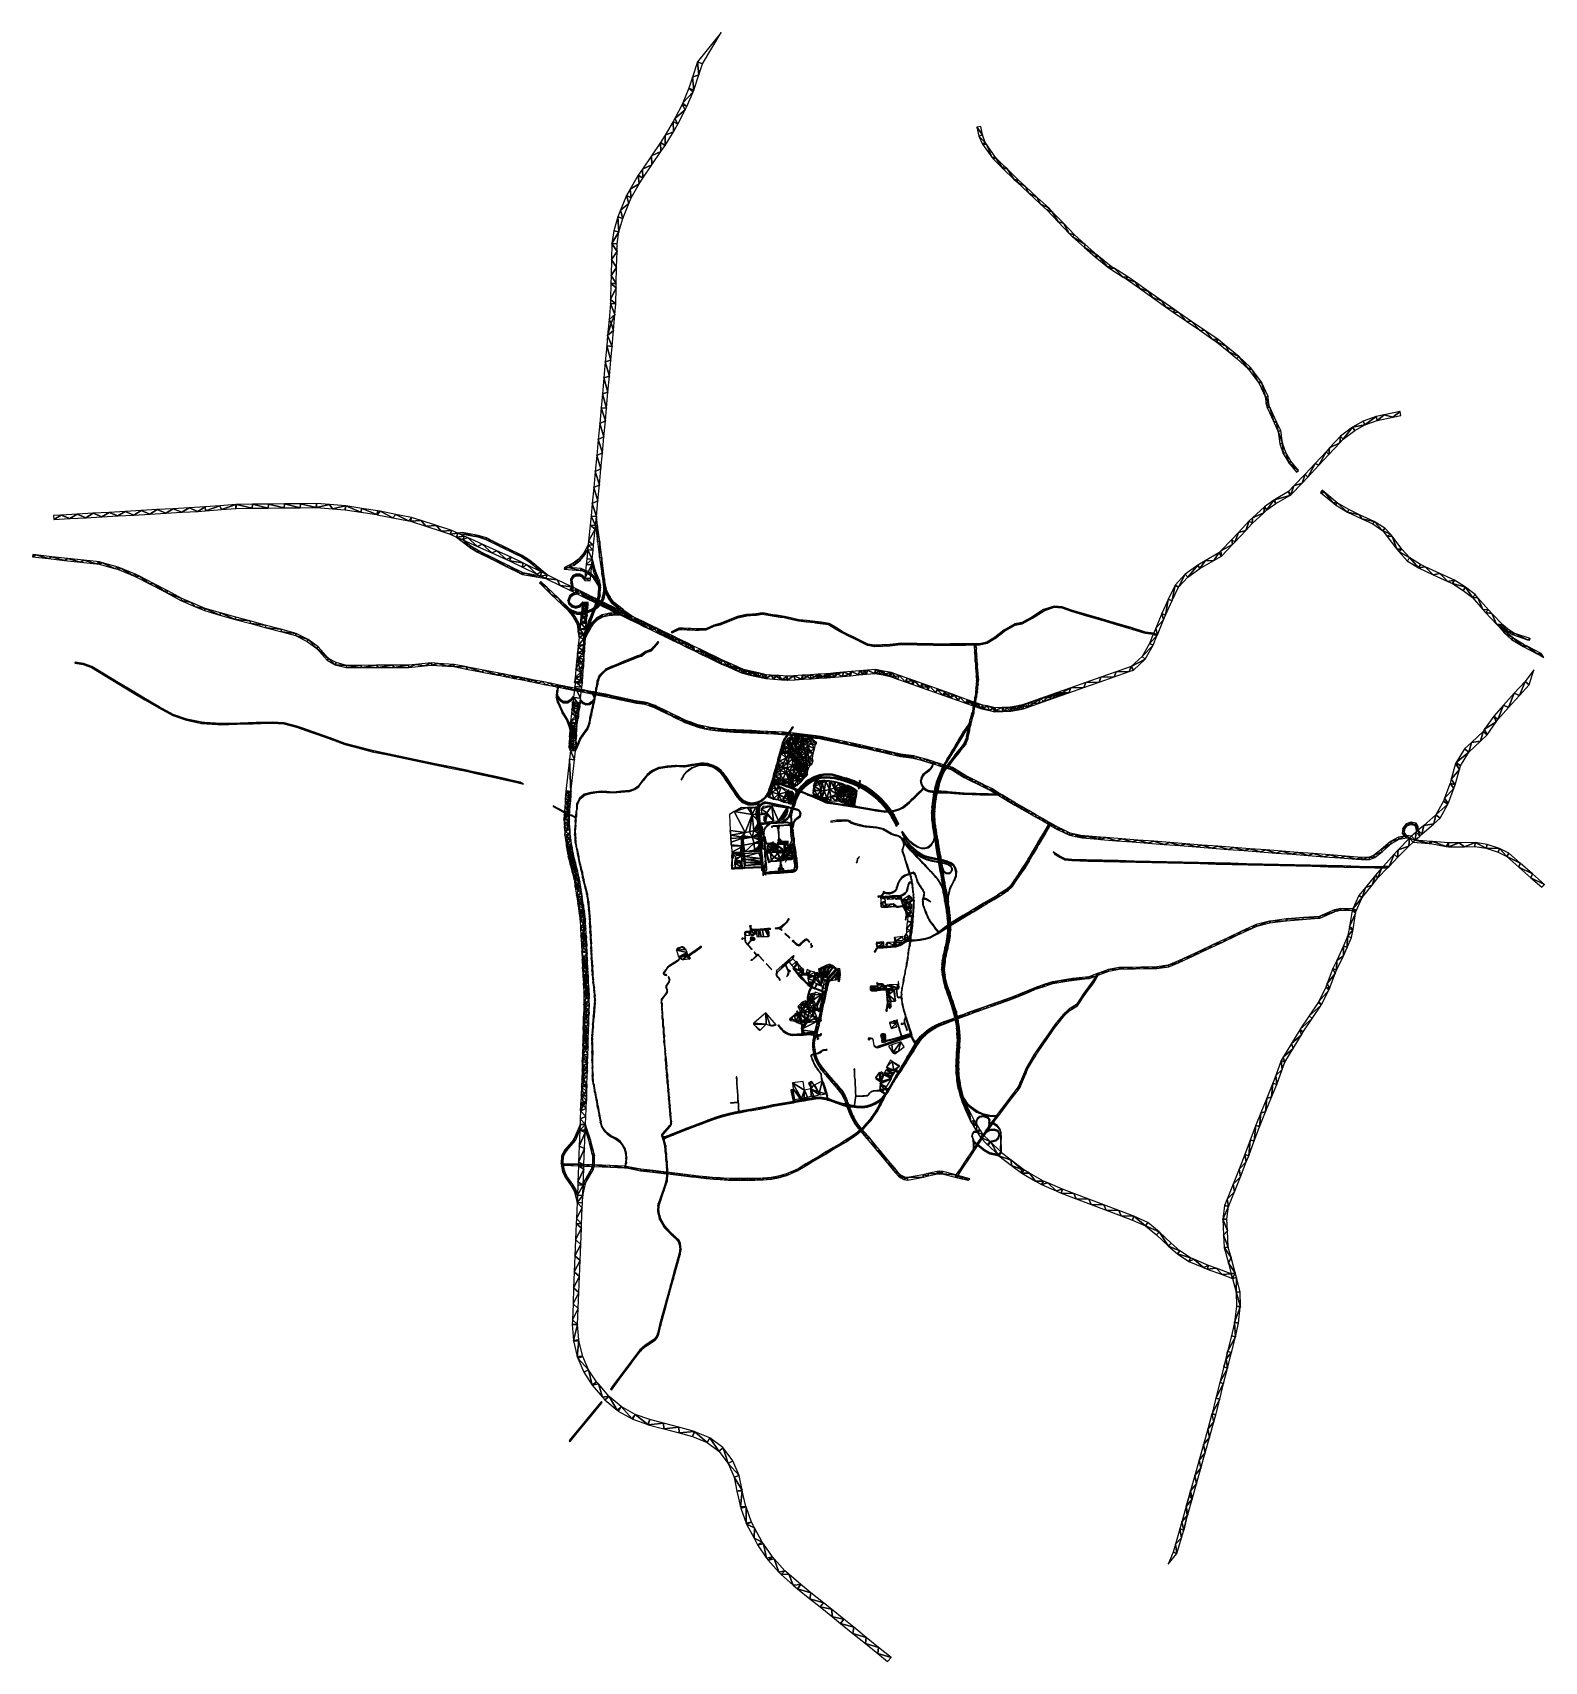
# Model space of a CAD drawing. Extents: x -30359 to 26190, y -30889 to 30041.
import ezdxf

# ---------------------------------------------------------------- set-up
doc = ezdxf.new("R2010")
doc.units = 0

msp = doc.modelspace()

# ---------------------------------------------------------------- linework, layer by layer
at = {"layer": 'mg_to_dxf', "color": 251}
for points in [[(-5484.75, 28945.84), (-5297, 28875.84), (-4605.63, 30040.84)], [(-5484.75, 28945.84), (-5671.38, 28375.84), (-5433.75, 28458.84)], [(-5433.75, 28458.84), (-5297, 28875.84), (-5484.75, 28945.84)], [(-5671.38, 28375.84), (-5807.88, 27958.84), (-5620.5, 27888.84)], [(-5433.75, 28458.84), (-5671.38, 28375.84), (-5620.5, 27888.84)], [(-5807.88, 27958.84), (-6042.75, 27406.84), (-5648.63, 27822.84)], [(-5883.25, 27270.84), (-5648.63, 27822.84), (-6042.75, 27406.84)], [(-5620.5, 27888.84), (-5807.88, 27958.84), (-5648.63, 27822.84)], [(-6337.75, 26821.84), (-6393, 26713.84), (-6218.25, 26616.84)], [(-6337.75, 26821.84), (-5944.88, 27150.84), (-6064.5, 27355.84)], [(-5944.88, 27150.84), (-6337.75, 26821.84), (-6218.25, 26616.84)], [(-5883.25, 27270.84), (-6042.75, 27406.84), (-6064.5, 27355.84)], [(-5883.25, 27270.84), (-6064.5, 27355.84), (-5944.88, 27150.84)], [(-6702.88, 25816.84), (-6703.75, 26200.84), (-6871, 25924.84)], [(-6703.75, 26200.84), (-6392.13, 26329.84), (-6393, 26713.84)], [(-6702.88, 25816.84), (-6392.13, 26329.84), (-6703.75, 26200.84)], [(-6393, 26713.84), (-6392.13, 26329.84), (-6218.25, 26616.84)], [(4965, 26499.84), (5175, 26216.84), (5113, 26524.84)], [(5031.13, 26171.84), (5175, 26216.84), (4965, 26499.84)], [(5275, 25923.84), (5175, 26216.84), (5031.13, 26171.84)], [(-6871, 25924.84), (-7210, 25429.84), (-6860.75, 25586.84)], [(-6702.88, 25816.84), (-6871, 25924.84), (-6860.75, 25586.84)], [(5166.13, 25863.84), (5275, 25923.84), (5031.13, 26171.84)], [(5318.38, 25860.84), (5275, 25923.84), (5166.13, 25863.84)], [(5523.75, 25382.84), (5318.38, 25860.84), (5166.13, 25863.84)], [(5318.38, 25860.84), (5523.75, 25382.84), (5659.5, 25367.84)], [(-7210, 25429.84), (-7549, 24934.84), (-7199.63, 25091.84)], [(-7199.63, 25091.84), (-7549, 24934.84), (-7538.63, 24596.84)], [(-6860.75, 25586.84), (-7210, 25429.84), (-7199.63, 25091.84)], [(5659.5, 25367.84), (5523.75, 25382.84), (5583.63, 25301.84)], [(5930.25, 24954.84), (5659.5, 25367.84), (5583.63, 25301.84)], [(5930.25, 24954.84), (6000.25, 25025.84), (5659.5, 25367.84)], [(6089.25, 24939.84), (6000.25, 25025.84), (5930.25, 24954.84)], [(-8011.38, 24186.84), (-7666.13, 24379.84), (-7707.5, 24703.84)], [(-7666.13, 24379.84), (-8011.38, 24186.84), (-7970.13, 23862.84)], [(-7549, 24934.84), (-7707.5, 24703.84), (-7538.63, 24596.84)], [(-7707.5, 24703.84), (-7666.13, 24379.84), (-7538.63, 24596.84)], [(6089.25, 24939.84), (5930.25, 24954.84), (6362.13, 24538.84)], [(6521, 24523.84), (6089.25, 24939.84), (6362.13, 24538.84)], [(6452.38, 24451.84), (6521, 24523.84), (6362.13, 24538.84)], [(6782, 24282.84), (6521, 24523.84), (6452.38, 24451.84)], [(6892.5, 24044.84), (6782, 24282.84), (6452.38, 24451.84)], [(-8058.5, 23643.84), (-8150.13, 23950.84), (-8374.5, 23394.84)], [(-8150.13, 23950.84), (-7970.13, 23862.84), (-8011.38, 24186.84)], [(-8058.5, 23643.84), (-7970.13, 23862.84), (-8150.13, 23950.84)], [(6782, 24282.84), (6892.5, 24044.84), (7222.38, 23874.84)], [(7332.75, 23636.84), (7222.38, 23874.84), (6892.5, 24044.84)], [(7662.63, 23467.84), (7222.38, 23874.84), (7332.75, 23636.84)], [(-8283, 23087.84), (-8374.5, 23394.84), (-8472.5, 23151.84)], [(-8283, 23087.84), (-8058.5, 23643.84), (-8374.5, 23394.84)], [(7662.63, 23467.84), (7332.75, 23636.84), (7592.38, 23396.84)], [(7783, 23340.84), (7662.63, 23467.84), (7592.38, 23396.84)], [(7783, 23340.84), (7592.38, 23396.84), (8005.5, 22961.84)], [(7783, 23340.84), (8005.5, 22961.84), (8196.25, 22906.84)], [(-8621.75, 22622.84), (-8686.5, 22150.84), (-8425.5, 22581.84)], [(-8686.5, 22150.84), (-8486.88, 22133.84), (-8425.5, 22581.84)], [(-8472.5, 23151.84), (-8621.75, 22622.84), (-8425.5, 22581.84)], [(-8283, 23087.84), (-8472.5, 23151.84), (-8425.5, 22581.84)], [(8196.25, 22906.84), (8005.5, 22961.84), (8418.75, 22526.84)], [(8609.5, 22471.84), (8196.25, 22906.84), (8418.75, 22526.84)], [(-8703.63, 21550.84), (-8494.88, 21854.84), (-8686.5, 22150.84)], [(-8494.88, 21854.84), (-8486.88, 22133.84), (-8686.5, 22150.84)], [(8539.88, 22399.84), (8609.5, 22471.84), (8418.75, 22526.84)], [(8539.88, 22399.84), (8997.75, 22126.84), (8609.5, 22471.84)], [(8539.88, 22399.84), (8987.88, 22000.84), (8997.75, 22126.84)], [(8997.75, 22126.84), (8987.88, 22000.84), (9445.88, 21727.84)], [(9381.38, 21650.84), (9445.88, 21727.84), (8987.88, 22000.84)], [(-8720.75, 20951.84), (-8512, 21255.84), (-8703.63, 21550.84)], [(-8703.63, 21550.84), (-8512, 21255.84), (-8494.88, 21854.84)], [(9381.38, 21650.84), (9519, 21669.84), (9445.88, 21727.84)], [(9381.38, 21650.84), (9850.38, 21276.84), (9519, 21669.84)], [(9519, 21669.84), (9850.38, 21276.84), (9987.38, 21294.84)], [(-8720.75, 20951.84), (-8729.13, 20659.84), (-8529.13, 20655.84)], [(-8720.75, 20951.84), (-8529.13, 20655.84), (-8512, 21255.84)], [(9987.38, 21294.84), (9850.38, 21276.84), (9929.5, 21213.84)], [(10095.63, 21226.84), (9987.38, 21294.84), (9929.5, 21213.84)], [(10437.75, 20895.84), (10095.63, 21226.84), (9929.5, 21213.84)], [(10095.63, 21226.84), (10437.75, 20895.84), (10604.5, 20909.84)], [(10604.5, 20909.84), (10437.75, 20895.84), (10549, 20825.84)], [(10604.5, 20909.84), (10549, 20825.84), (10895.13, 20703.84)], [(10549, 20825.84), (11038.5, 20478.84), (10895.13, 20703.84)], [(-8729.13, 20659.84), (-8739.75, 20059.84), (-8532.13, 20490.84)], [(-8532.13, 20490.84), (-8739.75, 20059.84), (-8542.88, 19890.84)], [(-8529.13, 20655.84), (-8729.13, 20659.84), (-8532.13, 20490.84)], [(11038.5, 20478.84), (11384.63, 20356.84), (10895.13, 20703.84)], [(11528, 20132.84), (11384.63, 20356.84), (11038.5, 20478.84)], [(11528, 20132.84), (11874, 20010.84), (11384.63, 20356.84)], [(11528, 20132.84), (12017.5, 19785.84), (11874, 20010.84)], [(-8742.63, 19901.84), (-8796.5, 19304.84), (-8578.38, 19496.84)], [(-8739.75, 20059.84), (-8742.63, 19901.84), (-8542.88, 19890.84)], [(-8578.38, 19496.84), (-8542.88, 19890.84), (-8742.63, 19901.84)], [(12017.5, 19785.84), (12363.38, 19663.84), (11874, 20010.84)], [(12017.5, 19785.84), (12306.25, 19581.84), (12363.38, 19663.84)], [(12363.38, 19663.84), (12306.25, 19581.84), (12497.63, 19571.84)], [(12306.25, 19581.84), (12801.25, 19242.84), (12497.63, 19571.84)], [(12497.63, 19571.84), (12801.25, 19242.84), (12992.63, 19232.84)], [(-8796.5, 19304.84), (-8850.25, 18706.84), (-8711.5, 19173.84)], [(-8850.25, 18706.84), (-8632.25, 18898.84), (-8711.5, 19173.84)], [(-8850.25, 18706.84), (-8686, 18301.84), (-8632.25, 18898.84)], [(-8796.5, 19304.84), (-8711.5, 19173.84), (-8578.38, 19496.84)], [(-8711.5, 19173.84), (-8632.25, 18898.84), (-8578.38, 19496.84)], [(12801.25, 19242.84), (13296.25, 18904.84), (12992.63, 19232.84)], [(13296.25, 18904.84), (13487.5, 18894.84), (12992.63, 19232.84)], [(13791.25, 18565.84), (13487.5, 18894.84), (13296.25, 18904.84)], [(13982.5, 18555.84), (13487.5, 18894.84), (13791.25, 18565.84)], [(-8937.75, 17721.84), (-8731.5, 17782.84), (-8885.25, 18318.84)], [(-8885.25, 18318.84), (-8686, 18301.84), (-8850.25, 18706.84)], [(-8731.5, 17782.84), (-8686, 18301.84), (-8885.25, 18318.84)], [(13982.5, 18555.84), (13791.25, 18565.84), (13922.63, 18475.84)], [(13982.5, 18555.84), (13922.63, 18475.84), (14288.75, 18306.84)], [(14288.75, 18306.84), (13922.63, 18475.84), (14387.88, 18097.84)], [(14754.25, 17928.84), (14288.75, 18306.84), (14387.88, 18097.84)], [(-8990.25, 17123.84), (-8784, 17185.84), (-8937.75, 17721.84)], [(-8731.5, 17782.84), (-8937.75, 17721.84), (-8784, 17185.84)], [(14754.25, 17928.84), (14387.88, 18097.84), (14688.5, 17852.84)], [(14763.25, 17920.84), (14754.25, 17928.84), (14688.5, 17852.84)], [(15127.38, 17444.84), (14763.25, 17920.84), (14688.5, 17852.84)], [(15202.25, 17511.84), (14763.25, 17920.84), (15127.38, 17444.84)], [(-9042.63, 16526.84), (-8836.5, 16587.84), (-8990.25, 17123.84)], [(-8836.5, 16587.84), (-8784, 17185.84), (-8990.25, 17123.84)], [(15127.38, 17444.84), (15246.75, 17451.84), (15202.25, 17511.84)], [(15484.75, 16962.84), (15246.75, 17451.84), (15127.38, 17444.84)], [(15484.75, 16962.84), (15603.88, 16969.84), (15246.75, 17451.84)], [(-9088.13, 16008.84), (-8889, 15990.84), (-9042.63, 16526.84)], [(-8889, 15990.84), (-8836.5, 16587.84), (-9042.63, 16526.84)], [(15484.75, 16962.84), (15517.63, 16918.84), (15603.88, 16969.84)], [(15761.13, 16401.84), (15603.88, 16969.84), (15517.63, 16918.84)], [(15761.13, 16401.84), (15860.25, 16425.84), (15603.88, 16969.84)], [(-8933.88, 15515.84), (-9088.13, 16008.84), (-9144.5, 15411.84)], [(-8933.88, 15515.84), (-8889, 15990.84), (-9088.13, 16008.84)], [(15761.13, 16401.84), (15869.63, 16211.84), (15860.25, 16425.84)], [(15770.25, 16196.84), (15869.63, 16211.84), (15761.13, 16401.84)], [(15770.25, 16196.84), (15816.63, 16019.84), (15869.63, 16211.84)], [(15869.63, 16211.84), (15816.63, 16019.84), (15911.13, 16053.84)], [(15911.13, 16053.84), (15816.63, 16019.84), (15924.63, 16023.84)], [(15816.63, 16019.84), (16066.38, 15474.84), (15924.63, 16023.84)], [(15924.63, 16023.84), (16066.38, 15474.84), (16174.25, 15478.84)], [(20788.75, 15860.84), (20201, 15741.84), (20523.63, 15653.84)], [(20788.75, 15860.84), (20523.63, 15653.84), (20819.5, 15713.84)], [(-8990.25, 14918.84), (-9144.5, 15411.84), (-9200.88, 14814.84)], [(-8933.88, 15515.84), (-9144.5, 15411.84), (-8990.25, 14918.84)], [(16066.38, 15474.84), (16083.63, 15436.84), (16174.25, 15478.84)], [(16174.25, 15478.84), (16083.63, 15436.84), (16233.38, 15121.84)], [(16174.25, 15478.84), (16233.38, 15121.84), (16330.63, 15149.84)], [(18565.38, 14939.84), (18666.75, 14828.84), (19010.63, 15284.84)], [(18666.75, 14828.84), (19093.75, 15159.84), (19010.63, 15284.84)], [(19411.88, 15510.84), (19010.63, 15284.84), (19474, 15373.84)], [(19474, 15373.84), (19010.63, 15284.84), (19093.75, 15159.84)], [(19411.88, 15510.84), (19474, 15373.84), (19895.75, 15679.84)], [(19474, 15373.84), (19935.63, 15535.84), (19895.75, 15679.84)], [(19935.63, 15535.84), (20201, 15741.84), (19895.75, 15679.84)], [(20523.63, 15653.84), (20201, 15741.84), (19935.63, 15535.84)], [(-9257.13, 14217.84), (-9046.63, 14320.84), (-9200.88, 14814.84)], [(-8990.25, 14918.84), (-9200.88, 14814.84), (-9046.63, 14320.84)], [(16233.38, 15121.84), (16389.5, 14680.84), (16330.63, 15149.84)], [(16233.38, 15121.84), (16291.63, 14657.84), (16389.5, 14680.84)], [(16389.5, 14680.84), (16291.63, 14657.84), (16423.13, 14291.84)], [(16514, 14334.84), (16389.5, 14680.84), (16423.13, 14291.84)], [(18130, 14255.84), (18540, 14693.84), (18155, 14502.84)], [(18565.38, 14939.84), (18155, 14502.84), (18540, 14693.84)], [(18565.38, 14939.84), (18540, 14693.84), (18666.75, 14828.84)], [(-9313.5, 13620.84), (-9102.88, 13723.84), (-9257.13, 14217.84)], [(-9102.88, 13723.84), (-9046.63, 14320.84), (-9257.13, 14217.84)], [(16514, 14334.84), (16423.13, 14291.84), (16628, 13947.84)], [(16710.13, 14004.84), (16514, 14334.84), (16628, 13947.84)], [(18020.38, 14358.84), (17611.63, 13919.84), (17754.13, 13852.84)], [(18130, 14255.84), (18020.38, 14358.84), (17754.13, 13852.84)], [(18020.38, 14358.84), (18130, 14255.84), (18155, 14502.84)], [(-9159.25, 13126.84), (-9313.5, 13620.84), (-9369.88, 13022.84)], [(-9313.5, 13620.84), (-9159.25, 13126.84), (-9102.88, 13723.84)], [(16710.13, 14004.84), (16628, 13947.84), (16988.38, 13663.84)], [(16628, 13947.84), (16916.75, 13592.84), (16988.38, 13663.84)], [(17236.13, 13516.84), (16820.75, 13083.84), (17123.13, 13182.84)], [(17345.13, 13413.84), (17236.13, 13516.84), (17123.13, 13182.84)], [(17345.13, 13413.84), (17611.63, 13919.84), (17236.13, 13516.84)], [(17754.13, 13852.84), (17611.63, 13919.84), (17345.13, 13413.84)], [(-9426.25, 12425.84), (-9215.63, 12529.84), (-9369.88, 13022.84)], [(-9369.88, 13022.84), (-9215.63, 12529.84), (-9159.25, 13126.84)], [(16614, 12868.84), (16096.25, 12565.84), (16663.75, 12723.84)], [(16820.75, 13083.84), (16614, 12868.84), (16707.88, 12749.84)], [(16707.88, 12749.84), (16614, 12868.84), (16663.75, 12723.84)], [(17123.13, 13182.84), (16820.75, 13083.84), (16707.88, 12749.84)], [(17975.5, 12832.84), (17872.75, 12917.84), (17808.75, 12840.84)], [(18271.75, 12459.84), (17975.5, 12832.84), (17808.75, 12840.84)], [(17975.5, 12832.84), (18271.75, 12459.84), (18438.5, 12451.84)], [(-26294.63, 12160.84), (-25975.63, 12028.84), (-25695.88, 12194.84)], [(-25975.63, 12028.84), (-25376.75, 12061.84), (-25695.88, 12194.84)], [(-25376.75, 12061.84), (-25097, 12228.84), (-25695.88, 12194.84)], [(-24778, 12095.84), (-25097, 12228.84), (-25376.75, 12061.84)], [(-24498.25, 12261.84), (-25097, 12228.84), (-24778, 12095.84)], [(-24179.13, 12129.84), (-24498.25, 12261.84), (-24778, 12095.84)], [(-23899.38, 12295.84), (-24498.25, 12261.84), (-24179.13, 12129.84)], [(-23899.38, 12295.84), (-24179.13, 12129.84), (-23888.75, 12145.84)], [(-23355.88, 12342.84), (-23899.38, 12295.84), (-23888.75, 12145.84)], [(-23291.25, 12196.84), (-23355.88, 12342.84), (-23888.75, 12145.84)], [(-22758.38, 12393.84), (-23355.88, 12342.84), (-23291.25, 12196.84)], [(-22751.25, 12243.84), (-22758.38, 12393.84), (-23291.25, 12196.84)], [(-22751.25, 12243.84), (-22737.13, 12393.84), (-22758.38, 12393.84)], [(-22151.5, 12249.84), (-22737.13, 12393.84), (-22751.25, 12243.84)], [(-22137.38, 12399.84), (-22737.13, 12393.84), (-22151.5, 12249.84)], [(-21551.75, 12255.84), (-22137.38, 12399.84), (-22151.5, 12249.84)], [(-21537.75, 12405.84), (-22137.38, 12399.84), (-21551.75, 12255.84)], [(-20952, 12261.84), (-21537.75, 12405.84), (-21551.75, 12255.84)], [(-21537.75, 12405.84), (-20952, 12261.84), (-20938, 12411.84)], [(-20938, 12411.84), (-20952, 12261.84), (-20352.38, 12267.84)], [(-20938, 12411.84), (-20352.38, 12267.84), (-20338.25, 12417.84)], [(-20338.25, 12417.84), (-20352.38, 12267.84), (-19752.63, 12273.84)], [(-20338.25, 12417.84), (-19752.63, 12273.84), (-19738.5, 12423.84)], [(-19738.5, 12423.84), (-19752.63, 12273.84), (-19744, 12273.84)], [(-19744, 12273.84), (-19253.13, 12383.84), (-19738.5, 12423.84)], [(-19146.25, 12223.84), (-19253.13, 12383.84), (-19744, 12273.84)], [(-18655.38, 12334.84), (-19253.13, 12383.84), (-19146.25, 12223.84)], [(-18655.38, 12334.84), (-19146.25, 12223.84), (-18672.63, 12184.84)], [(-18655.38, 12334.84), (-18672.63, 12184.84), (-18635.88, 12331.84)], [(-18079.38, 12096.84), (-18635.88, 12331.84), (-18672.63, 12184.84)], [(-18079.38, 12096.84), (-18042.75, 12242.84), (-18635.88, 12331.84)], [(-17486.13, 12008.84), (-18042.75, 12242.84), (-18079.38, 12096.84)], [(-17486.13, 12008.84), (-17449.63, 12153.84), (-18042.75, 12242.84)], [(-9426.25, 12425.84), (-9471, 11951.84), (-9272, 11932.84)], [(-9272, 11932.84), (-9215.63, 12529.84), (-9426.25, 12425.84)], [(15716.75, 12300.84), (15276.88, 11892.84), (15698.5, 12078.84)], [(15698.5, 12078.84), (15811.5, 12183.84), (15716.75, 12300.84)], [(15811.5, 12183.84), (16064.75, 12547.84), (15716.75, 12300.84)], [(16146.25, 12420.84), (16064.75, 12547.84), (15811.5, 12183.84)], [(16096.25, 12565.84), (16064.75, 12547.84), (16146.25, 12420.84)], [(16663.75, 12723.84), (16096.25, 12565.84), (16146.25, 12420.84)], [(18271.75, 12459.84), (18380.75, 12369.84), (18438.5, 12451.84)], [(18438.5, 12451.84), (18380.75, 12369.84), (18821.25, 12105.84)], [(18821.25, 12105.84), (18868.38, 12194.84), (18438.5, 12451.84)], [(19277.75, 12002.84), (18868.38, 12194.84), (18821.25, 12105.84)], [(-29572.63, 11976.84), (-29568.5, 11826.84), (-29288.75, 11992.84)], [(-29568.5, 11826.84), (-28969.63, 11860.84), (-29288.75, 11992.84)], [(-28969.63, 11860.84), (-28689.88, 12026.84), (-29288.75, 11992.84)], [(-28689.88, 12026.84), (-28969.63, 11860.84), (-28370.88, 11893.84)], [(-28689.88, 12026.84), (-28370.88, 11893.84), (-28091.13, 12059.84)], [(-27772, 11927.84), (-28091.13, 12059.84), (-28370.88, 11893.84)], [(-27492.25, 12093.84), (-28091.13, 12059.84), (-27772, 11927.84)], [(-27492.25, 12093.84), (-27772, 11927.84), (-27173.25, 11961.84)], [(-27492.25, 12093.84), (-27173.25, 11961.84), (-26893.5, 12127.84)], [(-27173.25, 11961.84), (-26574.38, 11994.84), (-26893.5, 12127.84)], [(-26294.63, 12160.84), (-26893.5, 12127.84), (-26574.38, 11994.84)], [(-26294.63, 12160.84), (-26574.38, 11994.84), (-25975.63, 12028.84)], [(-17449.63, 12153.84), (-17486.13, 12008.84), (-17475.25, 12006.84)], [(-17475.25, 12006.84), (-17357.63, 12135.84), (-17449.63, 12153.84)], [(-17357.63, 12135.84), (-17475.25, 12006.84), (-16886.88, 11890.84)], [(-17357.63, 12135.84), (-16886.88, 11890.84), (-16769.25, 12019.84)], [(-16298.38, 11774.84), (-16769.25, 12019.84), (-16886.88, 11890.84)], [(-16180.75, 11903.84), (-16769.25, 12019.84), (-16298.38, 11774.84)], [(-16180.75, 11903.84), (-16298.38, 11774.84), (-16218.75, 11758.84)], [(-16218.75, 11758.84), (-15822.5, 11786.84), (-16180.75, 11903.84)], [(-15822.5, 11786.84), (-16218.75, 11758.84), (-15648.88, 11571.84)], [(-15822.5, 11786.84), (-15648.88, 11571.84), (-15252.5, 11599.84)], [(-15252.5, 11599.84), (-15648.88, 11571.84), (-15079, 11384.84)], [(-15252.5, 11599.84), (-15079, 11384.84), (-14682.63, 11412.84)], [(-9504.38, 11612.84), (-9564, 11015.84), (-9316.25, 11462.84)], [(-9471, 11951.84), (-9504.38, 11612.84), (-9303.63, 11596.84)], [(-9303.63, 11596.84), (-9504.38, 11612.84), (-9316.25, 11462.84)], [(-9471, 11951.84), (-9303.63, 11596.84), (-9272, 11932.84)], [(-9303.63, 11596.84), (-9226.88, 11595.84), (-9271.88, 11933.84)], [(-9226.38, 11001.84), (-9226.88, 11595.84), (-9303.63, 11596.84)], [(-9226.38, 11001.84), (-9147.63, 11001.84), (-9226.88, 11595.84)], [(15018.63, 11415.84), (15152.38, 11777.84), (14742.5, 11339.84)], [(15018.63, 11415.84), (15258.25, 11671.84), (15152.38, 11777.84)], [(15276.88, 11892.84), (15152.38, 11777.84), (15258.25, 11671.84)], [(15258.25, 11671.84), (15698.5, 12078.84), (15276.88, 11892.84)], [(19277.75, 12002.84), (18821.25, 12105.84), (19364.25, 11850.84)], [(19820.63, 11747.84), (19277.75, 12002.84), (19364.25, 11850.84)], [(19820.63, 11747.84), (19364.25, 11850.84), (19772.75, 11659.84)], [(19820.63, 11747.84), (19772.75, 11659.84), (20141.38, 11401.84)], [(19820.63, 11747.84), (20141.38, 11401.84), (20222.13, 11496.84)], [(-15079, 11384.84), (-14736.75, 11272.84), (-14682.63, 11412.84)], [(-14682.63, 11412.84), (-14736.75, 11272.84), (-14453.63, 11310.84)], [(-14736.75, 11272.84), (-14500.75, 11167.84), (-14453.63, 11310.84)], [(-14500.75, 11167.84), (-14218.13, 11204.84), (-14453.63, 11310.84)], [(-14500.75, 11167.84), (-14270.75, 11064.84), (-14218.13, 11204.84)], [(-14270.75, 11064.84), (-14500.75, 11167.84), (-14027.63, 10798.84)], [(-14276.38, 11339.84), (-14453.63, 11310.84), (-13863.5, 11203.84)], [(-13863.5, 11203.84), (-13686.13, 11232.84), (-14276.38, 11339.84)], [(-14218.13, 11204.84), (-14270.75, 11064.84), (-14094.75, 11149.84)], [(-14094.75, 11149.84), (-14270.75, 11064.84), (-13723.38, 10819.84)], [(-14270.75, 11064.84), (-14027.63, 10798.84), (-13968.75, 10829.84)], [(-13547.25, 10904.84), (-14094.75, 11149.84), (-13723.38, 10819.84)], [(-13700.63, 11173.84), (-13686.13, 11232.84), (-13863.5, 11203.84)], [(-13406.88, 11080.84), (-13686.13, 11232.84), (-13700.63, 11173.84)], [(-13384.38, 11136.84), (-13686.13, 11232.84), (-13406.88, 11080.84)], [(-13117.88, 11005.84), (-13384.38, 11136.84), (-13406.88, 11080.84)], [(-12868.25, 10816.84), (-13117.88, 11005.84), (-13406.88, 11080.84)], [(-12868.25, 10816.84), (-12579.38, 10741.84), (-13117.88, 11005.84)], [(-9372.38, 10865.84), (-9564, 11015.84), (-9577.25, 10882.84)], [(-9316.25, 11462.84), (-9564, 11015.84), (-9372.38, 10865.84)], [(-9226.38, 11001.84), (-9149.13, 10406.84), (-9147.63, 11001.84)], [(-9068.38, 10406.84), (-9147.63, 11001.84), (-9149.13, 10406.84)], [(14526.63, 10891.84), (14500, 11080.84), (14084.38, 10648.84)], [(14608.88, 10977.84), (14742.5, 11339.84), (14500, 11080.84)], [(14608.88, 10977.84), (14500, 11080.84), (14526.63, 10891.84)], [(14608.88, 10977.84), (15018.63, 11415.84), (14742.5, 11339.84)], [(20423.75, 11285.84), (20222.13, 11496.84), (20141.38, 11401.84)], [(20423.75, 11285.84), (20141.38, 11401.84), (20309.63, 11187.84)], [(20423.75, 11285.84), (20309.63, 11187.84), (20490.75, 11197.84)], [(20309.63, 11187.84), (20674.25, 10711.84), (20490.75, 11197.84)], [(20855.13, 10721.84), (20490.75, 11197.84), (20674.25, 10711.84)], [(-30234.88, 10499.84), (-30352.63, 10512.84), (-30359, 10427.84)], [(-29762.75, 10363.84), (-30234.88, 10499.84), (-30359, 10427.84)], [(-29638.63, 10435.84), (-30234.88, 10499.84), (-29762.75, 10363.84)], [(-29166.38, 10298.84), (-29638.63, 10435.84), (-29762.75, 10363.84)], [(-29166.38, 10298.84), (-29042.25, 10370.84), (-29638.63, 10435.84)], [(-29042.25, 10370.84), (-29166.38, 10298.84), (-28570.13, 10234.84)], [(-28570.13, 10234.84), (-28446, 10306.84), (-29042.25, 10370.84)], [(-14002.63, 10779.84), (-13968.75, 10829.84), (-14027.63, 10798.84)], [(-13968.75, 10829.84), (-14002.63, 10779.84), (-13715.13, 10607.84)], [(-13968.75, 10829.84), (-13715.13, 10607.84), (-13686.38, 10660.84)], [(-13176, 10574.84), (-13547.25, 10904.84), (-13723.38, 10819.84)], [(-13686.38, 10660.84), (-13715.13, 10607.84), (-13625, 10629.84)], [(-13625, 10629.84), (-13715.13, 10607.84), (-13178.13, 10340.84)], [(-13625, 10629.84), (-13178.13, 10340.84), (-13088, 10362.84)], [(-12999.88, 10659.84), (-13547.25, 10904.84), (-13176, 10574.84)], [(-13178.13, 10340.84), (-12641.25, 10073.84), (-13088, 10362.84)], [(-12628.63, 10329.84), (-12999.88, 10659.84), (-13176, 10574.84)], [(-12641.25, 10073.84), (-12551, 10095.84), (-13088, 10362.84)], [(-12452.38, 10414.84), (-12999.88, 10659.84), (-12628.63, 10329.84)], [(-12868.25, 10816.84), (-12329.63, 10552.84), (-12579.38, 10741.84)], [(-12515.88, 10278.84), (-12452.38, 10414.84), (-12628.63, 10329.84)], [(-12579.38, 10741.84), (-12329.63, 10552.84), (-12040.88, 10477.84)], [(-12515.88, 10278.84), (-12026.75, 10206.84), (-12452.38, 10414.84)], [(-12069.88, 10425.84), (-12040.88, 10477.84), (-12329.63, 10552.84)], [(-12069.88, 10425.84), (-11803, 10259.84), (-12040.88, 10477.84)], [(-11803, 10259.84), (-11767.75, 10308.84), (-12040.88, 10477.84)], [(-9933.38, 10346.84), (-9881.63, 10291.84), (-9754.25, 10556.84)], [(-9881.63, 10291.84), (-9692, 10514.84), (-9754.25, 10556.84)], [(-9577.25, 10882.84), (-9754.25, 10556.84), (-9594.88, 10694.84)], [(-9594.88, 10694.84), (-9754.25, 10556.84), (-9692, 10514.84)], [(-9594.88, 10694.84), (-9628.13, 10357.84), (-9422, 10338.84)], [(-9577.25, 10882.84), (-9594.88, 10694.84), (-9389.88, 10679.84)], [(-9594.88, 10694.84), (-9422, 10338.84), (-9389.88, 10679.84)], [(-9389.88, 10679.84), (-9372.38, 10865.84), (-9577.25, 10882.84)], [(-9149.13, 10406.84), (-9071.88, 9812.84), (-9068.38, 10406.84)], [(-9071.88, 9812.84), (-8989.13, 9811.84), (-9068.38, 10406.84)], [(13499.38, 10276.84), (13821.38, 10290.84), (14017.38, 10578.84)], [(14017.38, 10578.84), (13821.38, 10290.84), (14111, 10459.84)], [(14084.38, 10648.84), (14017.38, 10578.84), (14111, 10459.84)], [(14526.63, 10891.84), (14084.38, 10648.84), (14111, 10459.84)], [(20855.13, 10721.84), (20674.25, 10711.84), (20740, 10625.84)], [(21156.63, 10390.84), (20855.13, 10721.84), (20740, 10625.84)], [(21156.63, 10390.84), (20740, 10625.84), (21059.88, 10274.84)], [(21481.88, 10012.84), (21156.63, 10390.84), (21059.88, 10274.84)], [(21156.63, 10390.84), (21481.88, 10012.84), (21553.13, 10144.84)], [(-27973.75, 10170.84), (-28446, 10306.84), (-28570.13, 10234.84)], [(-27973.75, 10170.84), (-27849.75, 10241.84), (-28446, 10306.84)], [(-27866, 10158.84), (-27849.75, 10241.84), (-27973.75, 10170.84)], [(-27866, 10158.84), (-27737.88, 10209.84), (-27849.75, 10241.84)], [(-27737.88, 10209.84), (-27866, 10158.84), (-27289, 9995.84)], [(-27160.5, 10047.84), (-27737.88, 10209.84), (-27289, 9995.84)], [(-27289, 9995.84), (-27188.25, 9966.84), (-27160.5, 10047.84)], [(-27188.25, 9966.84), (-27039.13, 9997.84), (-27160.5, 10047.84)], [(-27039.13, 9997.84), (-27188.25, 9966.84), (-26633, 9739.84)], [(-26483.75, 9771.84), (-27039.13, 9997.84), (-26633, 9739.84)], [(-26483.75, 9771.84), (-26633, 9739.84), (-26519.5, 9693.84)], [(-26365.5, 9710.84), (-26483.75, 9771.84), (-26519.5, 9693.84)], [(-12104.25, 9805.84), (-12551, 10095.84), (-12641.25, 10073.84)], [(-12014, 9828.84), (-12551, 10095.84), (-12104.25, 9805.84)], [(-12026.75, 10206.84), (-12515.88, 10278.84), (-12037.25, 10045.84)], [(-12033, 9770.84), (-12014, 9828.84), (-12104.25, 9805.84)], [(-11872.38, 10131.84), (-12026.75, 10206.84), (-12037.25, 10045.84)], [(-11498.38, 9782.84), (-11872.38, 10131.84), (-12037.25, 10045.84)], [(-11944.5, 9816.84), (-12014, 9828.84), (-12033, 9770.84)], [(-11944.5, 9816.84), (-12033, 9770.84), (-11442.38, 9665.84)], [(-11944.5, 9816.84), (-11442.38, 9665.84), (-11354, 9711.84)], [(-11333.25, 9868.84), (-11872.38, 10131.84), (-11498.38, 9782.84)], [(-11803, 10259.84), (-11567.75, 10141.84), (-11767.75, 10308.84)], [(-11803, 10259.84), (-11342, 9875.84), (-11567.75, 10141.84)], [(-11107.25, 9757.84), (-11567.75, 10141.84), (-11342, 9875.84)], [(-11333.25, 9868.84), (-11498.38, 9782.84), (-11354, 9711.84)], [(-11333.25, 9868.84), (-11354, 9711.84), (-11107.25, 9757.84)], [(-11107.25, 9757.84), (-11354, 9711.84), (-11158, 9615.84)], [(-11107.25, 9757.84), (-11158, 9615.84), (-10733.63, 9574.84)], [(-10467.13, 10036.84), (-10472.75, 9962.84), (-10312.5, 10026.84)], [(-10472.75, 9962.84), (-9874.5, 9920.84), (-10312.5, 10026.84)], [(-10467.13, 10036.84), (-10312.5, 10026.84), (-10142.75, 10188.84)], [(-10312.5, 10026.84), (-10103.88, 10123.84), (-10142.75, 10188.84)], [(-9842.13, 9994.84), (-10312.5, 10026.84), (-9874.5, 9920.84)], [(-10035, 9782.84), (-10147.88, 9731.84), (-10107, 9683.84)], [(-9933.38, 10346.84), (-10142.75, 10188.84), (-10103.88, 10123.84)], [(-10022.38, 9722.84), (-10035, 9782.84), (-10107, 9683.84)], [(-9933.38, 10346.84), (-10103.88, 10123.84), (-9881.63, 10291.84)], [(-9897.5, 9721.84), (-10035, 9782.84), (-10022.38, 9722.84)], [(-9897.5, 9721.84), (-9883, 9780.84), (-10035, 9782.84)], [(-9897.5, 9721.84), (-9771.88, 9725.84), (-9883, 9780.84)], [(-9874.5, 9920.84), (-9856.13, 9919.84), (-9842.13, 9994.84)], [(-9753.42, 9958.76), (-9850.52, 9991.6), (-9864.5, 9923.12)], [(-9864.5, 9923.12), (-9786.2, 9905.66), (-9753.42, 9958.76)], [(-9753.42, 9958.76), (-9786.2, 9905.66), (-9599.3, 9814.93)], [(-9599.3, 9814.93), (-9566.53, 9868.02), (-9753.42, 9958.76)], [(-9648.5, 10148.84), (-9699.13, 9633.84), (-9442, 10126.84)], [(-9490, 9615.84), (-9442, 10126.84), (-9699.13, 9633.84)], [(-9422, 10338.84), (-9628.13, 10357.84), (-9648.5, 10148.84)], [(-9422, 10338.84), (-9648.5, 10148.84), (-9442, 10126.84)], [(-9566.53, 9868.02), (-9599.3, 9814.93), (-9432.84, 9691.04)], [(-9432.84, 9691.04), (-9400.07, 9744.13), (-9566.53, 9868.02)], [(-9330.13, 9961.84), (-9422, 10338.84), (-9442, 10126.84)], [(-9372.38, 9871.84), (-9330.13, 9961.84), (-9442, 10126.84)], [(-9301.38, 9895.84), (-9422, 10338.84), (-9330.13, 9961.84)], [(-9372.38, 9871.84), (-9301.38, 9895.84), (-9330.13, 9961.84)], [(-9372.38, 9871.84), (-9226.75, 9523.84), (-9301.38, 9895.84)], [(-9154.13, 9544.84), (-9301.38, 9895.84), (-9226.75, 9523.84)], [(-8989.13, 9811.84), (-9071.88, 9812.84), (-8960.75, 9592.84)], [(-8960.75, 9592.84), (-9071.88, 9812.84), (-8960.75, 9494.84)], [(-8960.75, 9494.84), (-9071.88, 9812.84), (-8960.75, 9396.84)], [(-8960.75, 9396.84), (-9071.88, 9812.84), (-8994.75, 9217.84)], [(12499.25, 9289.84), (12757.75, 9786.84), (12373.25, 9373.84)], [(12857, 9673.84), (12757.75, 9786.84), (12499.25, 9289.84)], [(12857, 9673.84), (13222, 10114.84), (12757.75, 9786.84)], [(13303.25, 9988.84), (13222, 10114.84), (12857, 9673.84)], [(13499.38, 10276.84), (13222, 10114.84), (13303.25, 9988.84)], [(13303.25, 9988.84), (13821.38, 10290.84), (13499.38, 10276.84)], [(21734.38, 10060.84), (21553.13, 10144.84), (21481.88, 10012.84)], [(22026.63, 9761.84), (21734.38, 10060.84), (21481.88, 10012.84)], [(22279, 9809.84), (21734.38, 10060.84), (22026.63, 9761.84)], [(22279, 9809.84), (22026.63, 9761.84), (22571.25, 9510.84)], [(22823.63, 9558.84), (22279, 9809.84), (22571.25, 9510.84)], [(-26365.5, 9710.84), (-26519.5, 9693.84), (-25987.25, 9416.84)], [(-25833.5, 9433.84), (-26365.5, 9710.84), (-25987.25, 9416.84)], [(-25833.5, 9433.84), (-25987.25, 9416.84), (-25455.13, 9140.84)], [(-25301.38, 9156.84), (-25833.5, 9433.84), (-25455.13, 9140.84)], [(-25341.75, 9081.84), (-25301.38, 9156.84), (-25455.13, 9140.84)], [(-25341.75, 9081.84), (-24781.38, 8867.84), (-25301.38, 9156.84)], [(-11158, 9615.84), (-11354, 9711.84), (-11442.38, 9665.84)], [(-11352.5, 9508.84), (-11403.25, 9453.84), (-11123.5, 9290.84)], [(-10970.5, 9038.84), (-11123.5, 9290.84), (-11403.25, 9453.84)], [(-11158, 9615.84), (-10619.13, 9352.84), (-10733.63, 9574.84)], [(-10688.88, 8877.84), (-11123.5, 9290.84), (-10970.5, 9038.84)], [(-10733.63, 9574.84), (-10619.13, 9352.84), (-10194.75, 9311.84)], [(-10194.75, 9311.84), (-10619.13, 9352.84), (-10263.38, 9178.84)], [(-10189.38, 9142.84), (-10194.75, 9311.84), (-10263.38, 9178.84)], [(-10147.88, 9731.84), (-10232.88, 9599.84), (-10172.25, 9583.84)], [(-10232.88, 9599.84), (-10227.63, 9441.84), (-10172.25, 9583.84)], [(-10172.25, 9583.84), (-10227.63, 9441.84), (-10167.88, 9449.84)], [(-10194.75, 9311.84), (-10167.88, 9449.84), (-10227.63, 9441.84)], [(-10167.88, 9449.84), (-10194.75, 9311.84), (-10124, 9277.84)], [(-10124, 9277.84), (-10194.75, 9311.84), (-10189.38, 9142.84)], [(-10124, 9277.84), (-10189.38, 9142.84), (-10004.5, 9218.84)], [(-10189.38, 9142.84), (-10064, 9080.84), (-10004.5, 9218.84)], [(-10147.88, 9731.84), (-10172.25, 9583.84), (-10107, 9683.84)], [(-9923.13, 9178.84), (-10004.5, 9218.84), (-10064, 9080.84)], [(-9983.13, 9041.84), (-9923.13, 9178.84), (-10064, 9080.84)], [(-9923.13, 9178.84), (-9983.13, 9041.84), (-9845.5, 9101.84)], [(-9923.13, 9178.84), (-9845.5, 9101.84), (-9752, 9095.84)], [(-9897.5, 9721.84), (-9810.63, 9677.84), (-9771.88, 9725.84)], [(-9810.63, 9677.84), (-9699.13, 9633.84), (-9771.88, 9725.84)], [(-9699.13, 9633.84), (-9810.63, 9677.84), (-9707.5, 9548.84)], [(-9498.25, 9528.84), (-9699.13, 9633.84), (-9707.5, 9548.84)], [(-9498.25, 9528.84), (-9490, 9615.84), (-9699.13, 9633.84)], [(-9317.55, 9655.21), (-9400.07, 9744.13), (-9432.84, 9691.04)], [(-9432.84, 9691.04), (-9370.05, 9613.3), (-9317.55, 9655.21)], [(-9226.75, 9523.84), (-9315.88, 9659.84), (-9376.75, 9614.84)], [(-9376.75, 9614.84), (-9196.88, 9328.84), (-9256.63, 9494.84)], [(-9376.75, 9614.84), (-9256.63, 9494.84), (-9226.75, 9523.84)], [(-9157.63, 9494.84), (-9226.75, 9523.84), (-9256.63, 9494.84)], [(-9256.63, 9494.84), (-9196.88, 9328.84), (-9157.63, 9396.84)], [(-9157.63, 9396.84), (-9157.63, 9494.84), (-9256.63, 9494.84)], [(-9154.13, 9544.84), (-9226.75, 9523.84), (-9157.63, 9494.84)], [(-9203.25, 9028.84), (-9157.63, 9199.84), (-9196.88, 9328.84)], [(-9157.63, 9100.84), (-9157.63, 9199.84), (-9203.25, 9028.84)], [(-9121.75, 9333.84), (-9157.63, 9396.84), (-9196.88, 9328.84)], [(-9121.75, 9333.84), (-9196.88, 9328.84), (-9157.63, 9297.84)], [(-9157.63, 9199.84), (-9157.63, 9297.84), (-9196.88, 9328.84)], [(-9121.75, 9333.84), (-9154.13, 9544.84), (-9157.63, 9494.84)], [(-9121.75, 9333.84), (-9157.63, 9494.84), (-9157.63, 9396.84)], [(-9157.63, 9297.84), (-9122.5, 9295.84), (-9121.75, 9333.84)], [(-9157.63, 9199.84), (-9122.5, 9295.84), (-9157.63, 9297.84)], [(-9157.63, 9100.84), (-9122.5, 9295.84), (-9157.63, 9199.84)], [(-9128.88, 8995.84), (-9122.5, 9295.84), (-9157.63, 9100.84)], [(-8960.75, 9100.84), (-8992.63, 9201.84), (-9051.75, 8907.84)], [(-8960.75, 9396.84), (-8994.75, 9217.84), (-8960.75, 9297.84)], [(-8960.75, 9297.84), (-8994.75, 9217.84), (-8960.75, 9199.84)], [(-8994.75, 9217.84), (-8992.63, 9201.84), (-8960.75, 9199.84)], [(-8960.75, 9199.84), (-8992.63, 9201.84), (-8960.75, 9100.84)], [(-8960.75, 9592.84), (-8960.75, 9494.84), (-8909.88, 9217.84)], [(-8960.75, 9494.84), (-8960.75, 9396.84), (-8909.88, 9217.84)], [(-8960.75, 9396.84), (-8960.75, 9297.84), (-8909.88, 9217.84)], [(-8909.88, 9217.84), (-8960.75, 9297.84), (-8960.75, 9199.84)], [(-8909.88, 9217.84), (-8960.75, 9199.84), (-8893, 9183.84)], [(-8893, 9183.84), (-8960.75, 9199.84), (-8960.75, 9100.84)], [(-8936, 9092.84), (-8893, 9183.84), (-8960.75, 9100.84)], [(-8862.38, 9100.84), (-8893, 9183.84), (-8936, 9092.84)], [(-8758.75, 8915.84), (-8893, 9183.84), (-8862.38, 9100.84)], [(12119.63, 8829.84), (12269.63, 8797.84), (12373.25, 9373.84)], [(12269.63, 8797.84), (12499.25, 9289.84), (12373.25, 9373.84)], [(22751.13, 9427.84), (22823.63, 9558.84), (22571.25, 9510.84)], [(23240.38, 9289.84), (22823.63, 9558.84), (22751.13, 9427.84)], [(22751.13, 9427.84), (23153.75, 9167.84), (23240.38, 9289.84)], [(23494.63, 8904.84), (23240.38, 9289.84), (23153.75, 9167.84)], [(23494.63, 8904.84), (23597.63, 9014.84), (23240.38, 9289.84)], [(-25341.75, 9081.84), (-24818.63, 8790.84), (-24781.38, 8867.84)], [(-24457.38, 8731.84), (-24781.38, 8867.84), (-24818.63, 8790.84)], [(-24818.63, 8790.84), (-24265.13, 8559.84), (-24457.38, 8731.84)], [(-24265.13, 8559.84), (-23904.13, 8500.84), (-24457.38, 8731.84)], [(-24265.13, 8559.84), (-23932.5, 8420.84), (-23904.13, 8500.84)], [(-10688.88, 8877.84), (-10970.5, 9038.84), (-10537.88, 8622.84)], [(-10688.88, 8877.84), (-10537.88, 8622.84), (-10436.75, 8608.84)], [(-10688.88, 8877.84), (-10436.75, 8608.84), (-10254.13, 8464.84)], [(-10436.75, 8608.84), (-10537.88, 8622.84), (-10302, 8396.84)], [(-10254.13, 8464.84), (-10436.75, 8608.84), (-10302, 8396.84)], [(-10277.88, 8967.84), (-10332.25, 8801.84), (-10226.13, 8932.84)], [(-10226.13, 8932.84), (-10332.25, 8801.84), (-10271.25, 8795.84)], [(-10332.25, 8801.84), (-10318.25, 8672.84), (-10260.88, 8699.84)], [(-10332.25, 8801.84), (-10260.88, 8699.84), (-10271.25, 8795.84)], [(-10201.88, 8555.84), (-10260.88, 8699.84), (-10318.25, 8672.84)], [(-10181.88, 9047.84), (-10277.88, 8967.84), (-10226.13, 8932.84)], [(-10170, 8608.84), (-10260.88, 8699.84), (-10201.88, 8555.84)], [(-10153.13, 8993.84), (-10181.88, 9047.84), (-10226.13, 8932.84)], [(-10201.88, 8555.84), (-10034.25, 8567.84), (-10170, 8608.84)], [(-10034.25, 8567.84), (-10201.88, 8555.84), (-10033.38, 8504.84)], [(-10153.13, 8993.84), (-10064, 9080.84), (-10181.88, 9047.84)], [(-9983.13, 9041.84), (-10064, 9080.84), (-10153.13, 8993.84)], [(-9881.88, 8554.84), (-9913.88, 8607.84), (-10034.25, 8567.84)], [(-10034.25, 8567.84), (-10033.38, 8504.84), (-9881.88, 8554.84)], [(-9845.5, 9101.84), (-9983.13, 9041.84), (-9767.75, 8936.84)], [(-9797.25, 8636.84), (-9788.13, 8728.84), (-9913.88, 8607.84)], [(-9881.88, 8554.84), (-9797.25, 8636.84), (-9913.88, 8607.84)], [(-9845.5, 9101.84), (-9748, 8959.84), (-9752, 9095.84)], [(-9845.5, 9101.84), (-9767.75, 8936.84), (-9748, 8959.84)], [(-9797.25, 8636.84), (-9826.63, 8338.84), (-9768.13, 8491.84)], [(-9748.25, 8707.84), (-9788.13, 8728.84), (-9797.25, 8636.84)], [(-9797.25, 8636.84), (-9748.25, 8608.84), (-9748.25, 8707.84)], [(-9797.25, 8636.84), (-9768.13, 8491.84), (-9748.25, 8608.84)], [(-9649.75, 8707.84), (-9788.13, 8728.84), (-9748.25, 8707.84)], [(-9574.38, 8719.84), (-9788.13, 8728.84), (-9649.75, 8707.84)], [(-9748.25, 8608.84), (-9768.13, 8491.84), (-9649.75, 8510.84)], [(-9767.75, 8936.84), (-9657.5, 8888.84), (-9748, 8959.84)], [(-9767.75, 8936.84), (-9563.38, 8836.84), (-9657.5, 8888.84)], [(-9748, 8959.84), (-9658, 9024.84), (-9752, 9095.84)], [(-9658, 9024.84), (-9548.38, 8995.84), (-9752, 9095.84)], [(-9649.75, 8707.84), (-9748.25, 8707.84), (-9748.25, 8608.84)], [(-9649.75, 8608.84), (-9649.75, 8707.84), (-9748.25, 8608.84)], [(-9649.75, 8608.84), (-9748.25, 8608.84), (-9649.75, 8510.84)], [(-9748, 8959.84), (-9657.5, 8888.84), (-9658, 9024.84)], [(-9658, 9024.84), (-9657.5, 8888.84), (-9548.38, 8995.84)], [(-9551.38, 8903.84), (-9548.38, 8995.84), (-9657.5, 8888.84)], [(-9657.5, 8888.84), (-9563.38, 8836.84), (-9551.38, 8903.84)], [(-9649.75, 8707.84), (-9583.25, 8624.84), (-9574.38, 8719.84)], [(-9583.25, 8624.84), (-9649.75, 8707.84), (-9649.75, 8608.84)], [(-9591.38, 8538.84), (-9583.25, 8624.84), (-9649.75, 8608.84)], [(-9591.38, 8538.84), (-9649.75, 8608.84), (-9649.75, 8510.84)], [(-9591.38, 8538.84), (-9649.75, 8510.84), (-9649.75, 8411.84)], [(-9591.38, 8538.84), (-9649.75, 8411.84), (-9619.5, 8240.84)], [(-9452.88, 8903.84), (-9551.38, 8903.84), (-9563.38, 8836.84)], [(-9563.38, 8836.84), (-9452.88, 8805.84), (-9452.88, 8903.84)], [(-9452.88, 8805.84), (-9563.38, 8836.84), (-9294, 8704.84)], [(-9535.25, 8989.84), (-9548.38, 8995.84), (-9551.38, 8903.84)], [(-9535.25, 8989.84), (-9551.38, 8903.84), (-9452.88, 8903.84)], [(-9535.25, 8989.84), (-9452.88, 8903.84), (-9265.88, 8857.84)], [(-9354.5, 8805.84), (-9452.88, 8903.84), (-9452.88, 8805.84)], [(-9354.5, 8805.84), (-9265.88, 8857.84), (-9452.88, 8903.84)], [(-9354.5, 8805.84), (-9452.88, 8805.84), (-9294, 8704.84)], [(-9200.27, 8553.39), (-9226.79, 8609.88), (-9430.43, 8475.95)], [(-9430.43, 8475.95), (-9403.94, 8419.46), (-9200.27, 8553.39)], [(-9354.5, 8510.84), (-9285.75, 8700.84), (-9390.25, 8456.84)], [(-9268.25, 8551.84), (-9354.5, 8510.84), (-9390.25, 8456.84)], [(-9386.5, 8275.84), (-9268.25, 8551.84), (-9390.25, 8456.84)], [(-9354.5, 8805.84), (-9256.13, 8805.84), (-9265.88, 8857.84)], [(-9294, 8704.84), (-9272.13, 8732.84), (-9354.5, 8805.84)], [(-9272.13, 8732.84), (-9256.13, 8805.84), (-9354.5, 8805.84)], [(-9268.25, 8551.84), (-9285.75, 8700.84), (-9354.5, 8510.84)], [(-9272.13, 8732.84), (-9294, 8704.84), (-9285.75, 8700.84)], [(-9285.75, 8700.84), (-9256.13, 8707.84), (-9272.13, 8732.84)], [(-9285.75, 8700.84), (-9218.25, 8667.84), (-9256.13, 8707.84)], [(-9218.25, 8667.84), (-9285.75, 8700.84), (-9268.25, 8551.84)], [(-9243.5, 8846.84), (-9256.13, 8805.84), (-9272.13, 8732.84)], [(-9243.5, 8846.84), (-9272.13, 8732.84), (-9174.63, 8812.84)], [(-9200.75, 8708.84), (-9174.63, 8812.84), (-9272.13, 8732.84)], [(-9200.75, 8708.84), (-9272.13, 8732.84), (-9256.13, 8707.84)], [(-9243.5, 8846.84), (-9265.88, 8857.84), (-9256.13, 8805.84)], [(-9256.13, 8707.84), (-9218.25, 8667.84), (-9200.75, 8708.84)], [(-9157.63, 8903.84), (-9203.75, 9005.84), (-9243.5, 8846.84)], [(-9174.63, 8812.84), (-9157.63, 8903.84), (-9243.5, 8846.84)], [(-9085.59, 8678.15), (-9130.7, 8725.78), (-9226.79, 8609.88)], [(-9226.79, 8609.88), (-9200.27, 8553.39), (-9085.59, 8678.15)], [(-9218.25, 8667.84), (-9157.63, 8707.84), (-9200.75, 8708.84)], [(-9218.25, 8667.84), (-9059.13, 8608.84), (-9157.63, 8707.84)], [(-9024.63, 8573.84), (-9059.13, 8608.84), (-9218.25, 8667.84)], [(-9157.63, 9002.84), (-9203.25, 9028.84), (-9203.75, 9005.84)], [(-9157.63, 8903.84), (-9157.63, 9002.84), (-9203.75, 9005.84)], [(-9157.63, 9002.84), (-9157.63, 9100.84), (-9203.25, 9028.84)], [(-9174.63, 8812.84), (-9200.75, 8708.84), (-9157.63, 8707.84)], [(-9174.63, 8812.84), (-9128.88, 8995.84), (-9157.63, 8903.84)], [(-9059.25, 8707.84), (-8996.38, 8725.84), (-9174.63, 8812.84)], [(-9157.63, 8707.84), (-9059.25, 8707.84), (-9174.63, 8812.84)], [(-9128.88, 8995.84), (-9157.63, 9100.84), (-9157.63, 9002.84)], [(-9157.63, 8903.84), (-9128.88, 8995.84), (-9157.63, 9002.84)], [(-9059.13, 8608.84), (-9059.25, 8707.84), (-9157.63, 8707.84)], [(-8990.9, 8844.9), (-9054.6, 8883.69), (-9130.7, 8725.78)], [(-9130.7, 8725.78), (-9085.59, 8678.15), (-8990.9, 8844.9)], [(-9059.13, 8608.84), (-8996.38, 8725.84), (-9059.25, 8707.84)], [(-9059.13, 8608.84), (-8960.75, 8608.84), (-8996.38, 8725.84)], [(-9024.63, 8573.84), (-8960.75, 8608.84), (-9059.13, 8608.84)], [(-9051.75, 8907.84), (-9058.38, 8874.84), (-8987.63, 8846.84)], [(-8960.75, 9100.84), (-9051.75, 8907.84), (-8960.75, 9002.84)], [(-8960.75, 9002.84), (-9051.75, 8907.84), (-8987.63, 8846.84)], [(-8862.38, 8510.84), (-8960.75, 8608.84), (-9024.63, 8573.84)], [(-8755.13, 8441.84), (-8862.38, 8510.84), (-9024.63, 8573.84)], [(-8862.38, 8608.84), (-8764, 8608.84), (-8996.38, 8725.84)], [(-8862.38, 8608.84), (-8996.38, 8725.84), (-8960.75, 8608.84)], [(-8936, 9092.84), (-8960.75, 9002.84), (-8987.63, 8846.84)], [(-8936, 9092.84), (-8960.75, 9100.84), (-8960.75, 9002.84)], [(-8862.38, 8510.84), (-8862.38, 8608.84), (-8960.75, 8608.84)], [(-8862.38, 9100.84), (-8936, 9092.84), (-8862.38, 9002.84)], [(-8862.38, 9002.84), (-8936, 9092.84), (-8822.63, 8875.84)], [(-8758.75, 8915.84), (-8862.38, 9100.84), (-8862.38, 9002.84)], [(-8758.75, 8915.84), (-8862.38, 9002.84), (-8822.63, 8875.84)], [(-8862.38, 8510.84), (-8764, 8608.84), (-8862.38, 8608.84)], [(-8764, 8510.84), (-8764, 8608.84), (-8862.38, 8510.84)], [(-8758.75, 8915.84), (-8822.63, 8875.84), (-8764, 8903.84)], [(-8764, 8903.84), (-8822.63, 8875.84), (-8764, 8805.84)], [(-8764, 8805.84), (-8822.63, 8875.84), (-8692.38, 8697.84)], [(-8758.75, 8915.84), (-8764, 8903.84), (-8637.88, 8749.84)], [(-8764, 8903.84), (-8764, 8805.84), (-8637.88, 8749.84)], [(-8637.88, 8749.84), (-8764, 8805.84), (-8692.38, 8697.84)], [(-8764, 8510.84), (-8727, 8594.84), (-8764, 8608.84)], [(-8727, 8594.84), (-8764, 8510.84), (-8665.5, 8510.84)], [(-8727, 8594.84), (-8665.5, 8510.84), (-8567.13, 8510.84)], [(-8727, 8594.84), (-8567.13, 8510.84), (-8457.5, 8462.84)], [(-8692.38, 8697.84), (-8665.5, 8707.84), (-8637.88, 8749.84)], [(-8692.38, 8697.84), (-8567.13, 8608.84), (-8665.5, 8707.84)], [(-8692.38, 8697.84), (-8471.75, 8523.84), (-8567.13, 8608.84)], [(-8665.5, 8707.84), (-8567.13, 8608.84), (-8637.88, 8749.84)], [(-8468.63, 8608.84), (-8425.13, 8582.84), (-8637.88, 8749.84)], [(-8637.88, 8749.84), (-8567.13, 8608.84), (-8468.63, 8608.84)], [(-8567.13, 8608.84), (-8471.75, 8523.84), (-8468.63, 8608.84)], [(-8471.75, 8523.84), (-8425.13, 8582.84), (-8468.63, 8608.84)], [(-8270.5, 8453.84), (-8425.13, 8582.84), (-8471.75, 8523.84)], [(7847.88, 8587.84), (7457.75, 8453.84), (7853.75, 8541.84)], [(7457.75, 8453.84), (7477.38, 8412.84), (7853.75, 8541.84)], [(7847.88, 8587.84), (7853.75, 8541.84), (8149.13, 8565.84)], [(8139.5, 8520.84), (8149.13, 8565.84), (7853.75, 8541.84)], [(8496.88, 8438.84), (8149.13, 8565.84), (8139.5, 8520.84)], [(12016.13, 8253.84), (12119.63, 8829.84), (11878.63, 8313.84)], [(12016.13, 8253.84), (12269.63, 8797.84), (12119.63, 8829.84)], [(23700.88, 8897.84), (23597.63, 9014.84), (23494.63, 8904.84)], [(23700.88, 8897.84), (23494.63, 8904.84), (23891.5, 8454.84)], [(23700.88, 8897.84), (23891.5, 8454.84), (24097.5, 8447.84)], [(-23904.13, 8500.84), (-23932.5, 8420.84), (-23356.5, 8253.84)], [(-23356.5, 8253.84), (-23330.13, 8334.84), (-23904.13, 8500.84)], [(-23330.13, 8334.84), (-23356.5, 8253.84), (-22780.38, 8086.84)], [(-23330.13, 8334.84), (-22780.38, 8086.84), (-22754, 8167.84)], [(-22754, 8167.84), (-22780.38, 8086.84), (-22237, 8029.84)], [(-22197.25, 7931.84), (-22237, 8029.84), (-22780.38, 8086.84)], [(-21657.5, 7875.84), (-22237, 8029.84), (-22197.25, 7931.84)], [(-21657.5, 7875.84), (-22197.25, 7931.84), (-21617.63, 7776.84)], [(-10240.38, 8411.84), (-10254.13, 8464.84), (-10302, 8396.84)], [(-10168.25, 8295.84), (-10240.38, 8411.84), (-10302, 8396.84)], [(-10168.25, 8295.84), (-10302, 8396.84), (-10141.88, 8215.84)], [(-10302, 8396.84), (-10134.88, 8173.84), (-10141.88, 8215.84)], [(-10162.25, 8422.84), (-10254.13, 8464.84), (-10240.38, 8411.84)], [(-9998.38, 8355.84), (-10254.13, 8464.84), (-10162.25, 8422.84)], [(-10162.25, 8422.84), (-10240.38, 8411.84), (-10164.5, 8341.84)], [(-10240.38, 8411.84), (-10168.25, 8295.84), (-10164.5, 8341.84)], [(-10168.25, 8295.84), (-10072, 8214.84), (-10164.5, 8341.84)], [(-10168.25, 8295.84), (-10141.88, 8215.84), (-10072, 8214.84)], [(-9998.38, 8355.84), (-10162.25, 8422.84), (-10164.5, 8341.84)], [(-10011.75, 8279.84), (-9998.38, 8355.84), (-10164.5, 8341.84)], [(-10141.88, 8215.84), (-10134.88, 8173.84), (-10072, 8214.84)], [(-10065, 8202.84), (-10072, 8214.84), (-10134.88, 8173.84)], [(-10134.88, 8173.84), (-10042.38, 8073.84), (-10065, 8202.84)], [(-10134.88, 8173.84), (-9990.63, 7916.84), (-10042.38, 8073.84)], [(-9918.38, 7940.84), (-10065, 8202.84), (-10042.38, 8073.84)], [(-10042.38, 8073.84), (-9990.63, 7916.84), (-9918.38, 7940.84)], [(-9817.34, 8345.25), (-10003.64, 8354.91), (-10018.08, 8282.35)], [(-10018.08, 8282.35), (-9811.32, 8280.72), (-9817.34, 8345.25)], [(-9918.38, 7940.84), (-9990.63, 7916.84), (-9926.25, 7739.84)], [(-9918.38, 7940.84), (-9926.25, 7739.84), (-9887.5, 7724.84)], [(-9863, 7967.84), (-9887.5, 7724.84), (-9858.13, 7959.84)], [(-9858.13, 7959.84), (-9887.5, 7724.84), (-9695, 7763.84)], [(-9858.13, 7959.84), (-9855.88, 8039.84), (-9863, 7967.84)], [(-9858.13, 7959.84), (-9669.63, 8002.84), (-9855.88, 8039.84)], [(-9669.63, 8002.84), (-9858.13, 7959.84), (-9647.63, 7941.84)], [(-9858.13, 7959.84), (-9695, 7763.84), (-9647.63, 7941.84)], [(-9833.63, 8168.84), (-9826.63, 8338.84), (-9855.88, 8039.84)], [(-9855.88, 8039.84), (-9669.63, 8002.84), (-9762.63, 8181.84)], [(-9855.88, 8039.84), (-9762.63, 8181.84), (-9833.63, 8168.84)], [(-9762.63, 8181.84), (-9826.63, 8338.84), (-9833.63, 8168.84)], [(-9768.13, 8491.84), (-9826.63, 8338.84), (-9793.5, 8371.84)], [(-9793.5, 8371.84), (-9826.63, 8338.84), (-9762.63, 8181.84)], [(-9655.97, 8388), (-9817.34, 8345.25), (-9811.32, 8280.72)], [(-9811.32, 8280.72), (-9629.5, 8331.5), (-9655.97, 8388)], [(-9793.5, 8371.84), (-9748.25, 8411.84), (-9768.13, 8491.84)], [(-9793.5, 8371.84), (-9619.5, 8240.84), (-9748.25, 8411.84)], [(-9649.75, 8215.84), (-9619.5, 8240.84), (-9793.5, 8371.84)], [(-9762.63, 8181.84), (-9649.75, 8215.84), (-9793.5, 8371.84)], [(-9649.75, 8510.84), (-9768.13, 8491.84), (-9748.25, 8411.84)], [(-9762.63, 8181.84), (-9649.75, 8116.84), (-9649.75, 8215.84)], [(-9669.63, 8002.84), (-9649.75, 8116.84), (-9762.63, 8181.84)], [(-9748.25, 8411.84), (-9649.75, 8411.84), (-9649.75, 8510.84)], [(-9649.75, 8411.84), (-9748.25, 8411.84), (-9619.5, 8240.84)], [(-9695, 7763.84), (-9663, 7701.84), (-9647.63, 7941.84)], [(-9669.63, 8002.84), (-9647.63, 7941.84), (-9649.75, 8116.84)], [(-9403.94, 8419.46), (-9430.43, 8475.95), (-9655.97, 8388)], [(-9655.97, 8388), (-9629.5, 8331.5), (-9403.94, 8419.46)], [(-9536.25, 7890.84), (-9564.5, 8020.84), (-9653, 7733.84)], [(-9649.75, 8116.84), (-9619.5, 8240.84), (-9649.75, 8215.84)], [(-9647.63, 7941.84), (-9619.5, 8240.84), (-9649.75, 8116.84)], [(-9493, 7997.84), (-9536.25, 7890.84), (-9572.75, 7743.84)], [(-9572.75, 7743.84), (-9452.88, 7919.84), (-9457, 7950.84)], [(-9564.5, 8020.84), (-9536.25, 7890.84), (-9551.38, 8018.84)], [(-9456, 8303.84), (-9563.38, 8023.84), (-9452.88, 8215.84)], [(-9452.88, 8116.84), (-9452.88, 8215.84), (-9563.38, 8023.84)], [(-9452.88, 8116.84), (-9563.38, 8023.84), (-9551.38, 8018.84)], [(-9452.88, 8116.84), (-9551.38, 8018.84), (-9493, 7997.84)], [(-9536.25, 7890.84), (-9493, 7997.84), (-9551.38, 8018.84)], [(-9386.5, 8275.84), (-9452.88, 8116.84), (-9493, 7997.84)], [(-9457, 7950.84), (-9354.5, 8014.84), (-9270.25, 8133.84)], [(-9457, 7950.84), (-9397.75, 7903.84), (-9354.5, 8014.84)], [(-9452.88, 7919.84), (-9397.75, 7903.84), (-9457, 7950.84)], [(-9456, 8303.84), (-9386.5, 8275.84), (-9390.25, 8456.84)], [(-9456, 8303.84), (-9452.88, 8215.84), (-9386.5, 8275.84)], [(-9386.5, 8275.84), (-9452.88, 8215.84), (-9452.88, 8116.84)], [(-9354.5, 8014.84), (-9397.75, 7903.84), (-9224.5, 8073.84)], [(-9256.13, 8116.84), (-9270.25, 8133.84), (-9354.5, 8014.84)], [(-9354.5, 8014.84), (-9224.5, 8073.84), (-9256.13, 8116.84)], [(-9051.88, 8206.84), (-9054.5, 8258.84), (-9270.25, 8133.84)], [(-9051.88, 8206.84), (-9270.25, 8133.84), (-9256.13, 8116.84)], [(-9224.5, 8073.84), (-9051.88, 8206.84), (-9256.13, 8116.84)], [(-9027.13, 8187.84), (-9051.88, 8206.84), (-9224.5, 8073.84)], [(-9054.5, 8258.84), (-9027.13, 8187.84), (-8773.25, 8318.84)], [(-9027.13, 8187.84), (-9054.5, 8258.84), (-9051.88, 8206.84)], [(-9027.13, 8187.84), (-8763.88, 8244.84), (-8773.25, 8318.84)], [(-8755.13, 8441.84), (-8764, 8510.84), (-8862.38, 8510.84)], [(-8524.38, 8328.84), (-8773.25, 8318.84), (-8670.88, 8253.84)], [(-8763.88, 8244.84), (-8670.88, 8253.84), (-8773.25, 8318.84)], [(-8665.5, 8510.84), (-8764, 8510.84), (-8755.13, 8441.84)], [(-8670.88, 8253.84), (-8763.88, 8244.84), (-8464.25, 8255.84)], [(-8692.63, 8415.84), (-8665.5, 8510.84), (-8755.13, 8441.84)], [(-8692.63, 8415.84), (-8567.13, 8411.84), (-8665.5, 8510.84)], [(-8567.13, 8411.84), (-8692.63, 8415.84), (-8524.38, 8328.84)], [(-8524.38, 8328.84), (-8670.88, 8253.84), (-8471.25, 8262.84)], [(-8471.25, 8262.84), (-8670.88, 8253.84), (-8464.25, 8255.84)], [(-8567.13, 8510.84), (-8665.5, 8510.84), (-8567.13, 8411.84)], [(-8567.13, 8411.84), (-8457.5, 8462.84), (-8567.13, 8510.84)], [(-8457.5, 8462.84), (-8567.13, 8411.84), (-8462.63, 8391.84)], [(-8462.63, 8391.84), (-8567.13, 8411.84), (-8524.38, 8328.84)], [(-8471.25, 8262.84), (-8462.63, 8391.84), (-8524.38, 8328.84)], [(-8316.5, 8393.84), (-8270.5, 8453.84), (-8471.75, 8523.84)], [(-8462.63, 8391.84), (-8471.25, 8262.84), (-8382.13, 8258.84)], [(-8382.13, 8258.84), (-8471.25, 8262.84), (-8464.25, 8255.84)], [(-8370.25, 8411.84), (-8457.5, 8462.84), (-8462.63, 8391.84)], [(-8382.13, 8258.84), (-8370.25, 8411.84), (-8462.63, 8391.84)], [(-8316.5, 8393.84), (-8457.5, 8462.84), (-8370.25, 8411.84)], [(-8382.13, 8258.84), (-8316.5, 8393.84), (-8370.25, 8411.84)], [(-8271.88, 8313.84), (-8316.5, 8393.84), (-8382.13, 8258.84)], [(-8173.38, 8215.84), (-8271.88, 8313.84), (-8382.13, 8258.84)], [(-8173.38, 8215.84), (-8382.13, 8258.84), (-8112.13, 8127.84)], [(-8270.5, 8453.84), (-8316.5, 8393.84), (-8273.38, 8411.84)], [(-8273.38, 8411.84), (-8316.5, 8393.84), (-8271.88, 8313.84)], [(-8270.5, 8453.84), (-8273.38, 8411.84), (-8201, 8401.84)], [(-8201, 8401.84), (-8273.38, 8411.84), (-8271.88, 8313.84)], [(-8173.38, 8313.84), (-8201, 8401.84), (-8271.88, 8313.84)], [(-8271.88, 8313.84), (-8173.38, 8215.84), (-8173.38, 8313.84)], [(-8173.38, 8313.84), (-7961, 8221.84), (-8201, 8401.84)], [(-8075, 8215.84), (-7976.5, 8215.84), (-8173.38, 8313.84)], [(-8075, 8215.84), (-8173.38, 8313.84), (-8173.38, 8215.84)], [(-7976.5, 8215.84), (-7961, 8221.84), (-8173.38, 8313.84)], [(-8075, 8215.84), (-8173.38, 8215.84), (-8112.13, 8127.84)], [(-8112.13, 8127.84), (-8030.75, 8088.84), (-8075, 8215.84)], [(-8030.75, 8088.84), (-7976.5, 8215.84), (-8075, 8215.84)], [(-8030.75, 8088.84), (-7936.75, 8087.84), (-7976.5, 8215.84)], [(-7760.88, 7957.84), (-7936.75, 8087.84), (-8030.75, 8088.84)], [(-7936.75, 8087.84), (-7961, 8221.84), (-7976.5, 8215.84)], [(-7936.75, 8087.84), (-7790.63, 8138.84), (-7961, 8221.84)], [(-7834.5, 8056.84), (-7790.63, 8138.84), (-7936.75, 8087.84)], [(-7760.88, 7957.84), (-7834.5, 8056.84), (-7936.75, 8087.84)], [(-7834.5, 8056.84), (-7705.5, 8097.84), (-7790.63, 8138.84)], [(-7834.5, 8056.84), (-7681.25, 8018.84), (-7705.5, 8097.84)], [(-7760.88, 7957.84), (-7681.25, 8018.84), (-7834.5, 8056.84)], [(-7659.88, 7922.84), (-7681.25, 8018.84), (-7760.88, 7957.84)], [(-7491.13, 7826.84), (-7659.88, 7922.84), (-7760.88, 7957.84)], [(-7681.25, 8018.84), (-7520.75, 8007.84), (-7705.5, 8097.84)], [(-7659.88, 7922.84), (-7520.75, 8007.84), (-7681.25, 8018.84)], [(-7478.75, 7920.84), (-7520.75, 8007.84), (-7659.88, 7922.84)], [(-7491.13, 7826.84), (-7484.25, 7871.84), (-7659.88, 7922.84)], [(-7484.25, 7871.84), (-7478.75, 7920.84), (-7659.88, 7922.84)], [(-7251, 7877.84), (-7520.75, 8007.84), (-7386, 7919.84)], [(-7386, 7919.84), (-7520.75, 8007.84), (-7478.75, 7920.84)], [(-4880.5, 7873.84), (-4865.5, 7830.84), (-4649.5, 7930.84)], [(-4649.5, 7930.84), (-4865.5, 7830.84), (-4635.63, 7887.84)], [(-4552.38, 7969.84), (-4649.5, 7930.84), (-4635.63, 7887.84)], [(-4635.63, 7887.84), (-4357.63, 8000.84), (-4526.38, 7973.84)], [(-4635.63, 7887.84), (-4526.38, 7973.84), (-4552.38, 7969.84)], [(-4274.5, 8082.84), (-4552.38, 7969.84), (-4526.38, 7973.84)], [(-4526.38, 7973.84), (-4357.63, 8000.84), (-4274.5, 8082.84)], [(-4274.5, 8082.84), (-4357.63, 8000.84), (-4079.63, 8112.84)], [(-4274.5, 8082.84), (-4079.63, 8112.84), (-3996.63, 8195.84)], [(-4079.63, 8112.84), (-3983.38, 8151.84), (-3996.63, 8195.84)], [(-3953, 8204.84), (-3996.63, 8195.84), (-3983.38, 8151.84)], [(-3983.38, 8151.84), (-3690.25, 8214.84), (-3953, 8204.84)], [(-3953, 8204.84), (-3690.25, 8214.84), (-3659.75, 8267.84)], [(-3653.38, 8222.84), (-3659.75, 8267.84), (-3690.25, 8214.84)], [(-3580.25, 8273.84), (-3659.75, 8267.84), (-3653.38, 8222.84)], [(-3653.38, 8222.84), (-3354.25, 8244.84), (-3580.25, 8273.84)], [(-3354.25, 8244.84), (-3281.13, 8294.84), (-3580.25, 8273.84)], [(-3354.25, 8244.84), (-3275.5, 8250.84), (-3281.13, 8294.84)], [(-3281.13, 8294.84), (-3069.13, 8286.84), (-3068.88, 8332.84)], [(-3275.5, 8250.84), (-3069.13, 8286.84), (-3281.13, 8294.84)], [(-3068.88, 8332.84), (-3069.13, 8286.84), (-2983, 8316.84)], [(-2983, 8316.84), (-3069.13, 8286.84), (-2774.25, 8232.84)], [(-2688, 8262.84), (-2983, 8316.84), (-2774.25, 8232.84)], [(-2695, 8217.84), (-2688, 8262.84), (-2774.25, 8232.84)], [(-2695, 8217.84), (-2616.13, 8211.84), (-2688, 8262.84)], [(-2397.75, 8178.84), (-2616.13, 8211.84), (-2695, 8217.84)], [(-2616.13, 8211.84), (-2532.38, 8241.84), (-2688, 8262.84)], [(-2397.75, 8178.84), (-2532.38, 8241.84), (-2616.13, 8211.84)], [(-2397.75, 8178.84), (-2235.13, 8202.84), (-2532.38, 8241.84)], [(-2243.38, 8157.84), (-2235.13, 8202.84), (-2397.75, 8178.84)], [(-1992.13, 8144.84), (-2235.13, 8202.84), (-2243.38, 8157.84)], [(-1951.63, 8088.84), (-1992.13, 8144.84), (-2243.38, 8157.84)], [(-1951.63, 8088.84), (-1700.38, 8075.84), (-1992.13, 8144.84)], [(-1951.63, 8088.84), (-1708, 8030.84), (-1700.38, 8075.84)], [(-1700.38, 8075.84), (-1708, 8030.84), (-1684.63, 8073.84)], [(-1684.63, 8073.84), (-1708, 8030.84), (-1409.75, 7998.84)], [(-1386.5, 8042.84), (-1684.63, 8073.84), (-1409.75, 7998.84)], [(-1386.5, 8042.84), (-1409.75, 7998.84), (-1111.63, 7967.84)], [(-1386.5, 8042.84), (-1111.63, 7967.84), (-1088.25, 8010.84)], [(-1111.63, 7967.84), (-1093.5, 7965.84), (-1088.25, 8010.84)], [(-1093.5, 7965.84), (-864.75, 7980.84), (-1088.25, 8010.84)], [(-1093.5, 7965.84), (-832.88, 7940.84), (-864.75, 7980.84)], [(-1093.5, 7965.84), (-796.13, 7926.84), (-832.88, 7940.84)], [(-567.5, 7941.84), (-864.75, 7980.84), (-796.13, 7926.84)], [(-832.88, 7940.84), (-796.13, 7926.84), (-864.75, 7980.84)], [(-567.5, 7941.84), (-796.13, 7926.84), (-582.88, 7898.84)], [(-567.5, 7941.84), (-582.88, 7898.84), (-547.5, 7897.84)], [(-567.5, 7941.84), (-547.5, 7897.84), (-327, 7794.84)], [(6394.88, 7879.84), (6379.38, 7922.84), (5970.38, 7690.84)], [(6644.75, 7969.84), (6379.38, 7922.84), (6402, 7891.84)], [(6402, 7891.84), (6379.38, 7922.84), (6394.88, 7879.84)], [(6659.88, 7926.84), (6402, 7891.84), (6394.88, 7879.84)], [(6644.75, 7969.84), (6402, 7891.84), (6659.88, 7926.84)], [(7044.25, 8137.84), (7021.38, 8176.84), (6644.75, 7969.84)], [(7044.25, 8137.84), (6644.75, 7969.84), (6659.88, 7926.84)], [(7477.38, 8412.84), (7457.75, 8453.84), (7021.38, 8176.84)], [(7021.38, 8176.84), (7044.25, 8137.84), (7477.38, 8412.84)], [(8496.88, 8438.84), (8139.5, 8520.84), (8482.88, 8395.84)], [(8922, 8314.84), (8496.88, 8438.84), (8482.88, 8395.84)], [(8482.88, 8395.84), (9058.63, 8227.84), (8922, 8314.84)], [(9058.63, 8227.84), (9497.63, 8146.84), (8922, 8314.84)], [(9634.25, 8059.84), (9497.63, 8146.84), (9058.63, 8227.84)], [(10073.38, 7977.84), (9497.63, 8146.84), (9634.25, 8059.84)], [(10210, 7890.84), (10073.38, 7977.84), (9634.25, 8059.84)], [(10649, 7809.84), (10073.38, 7977.84), (10210, 7890.84)], [(11652.75, 7757.84), (11940.75, 8068.84), (11878.63, 8313.84)], [(11715, 7512.84), (11940.75, 8068.84), (11652.75, 7757.84)], [(11940.75, 8068.84), (12016.13, 8253.84), (11878.63, 8313.84)], [(24097.5, 8447.84), (23891.5, 8454.84), (23987, 8346.84)], [(24224.38, 8314.84), (24097.5, 8447.84), (23987, 8346.84)], [(24224.38, 8314.84), (23987, 8346.84), (24401, 7912.84)], [(24224.38, 8314.84), (24401, 7912.84), (24638.38, 7880.84)], [(-21617.63, 7776.84), (-21077.88, 7720.84), (-21657.5, 7875.84)], [(-21617.63, 7776.84), (-21038.13, 7622.84), (-21077.88, 7720.84)], [(-20498.38, 7566.84), (-21077.88, 7720.84), (-21038.13, 7622.84)], [(-20498.38, 7566.84), (-21038.13, 7622.84), (-20529.13, 7486.84)], [(-20046.13, 7333.84), (-20498.38, 7566.84), (-20529.13, 7486.84)], [(-20529.13, 7486.84), (-20090.5, 7261.84), (-20046.13, 7333.84)], [(-20046.13, 7333.84), (-20090.5, 7261.84), (-19729.5, 7004.84)], [(-20046.13, 7333.84), (-19729.5, 7004.84), (-19672.13, 7067.84)], [(-9990.63, 7916.84), (-9948.25, 7619.84), (-9926.25, 7739.84)], [(-9745.88, 7360.84), (-9918.75, 7413.84), (-9948.75, 7115.84)], [(-9737.13, 7150.84), (-9745.88, 7360.84), (-9948.75, 7115.84)], [(-9926.25, 7739.84), (-9948.25, 7619.84), (-9887.5, 7724.84)], [(-9948.25, 7619.84), (-9743.38, 7528.84), (-9887.5, 7724.84)], [(-9927.88, 7546.84), (-9948.25, 7619.84), (-9918.75, 7413.84)], [(-9743.38, 7528.84), (-9948.25, 7619.84), (-9927.88, 7546.84)], [(-9743.38, 7528.84), (-9927.88, 7546.84), (-9918.75, 7413.84)], [(-9743.38, 7528.84), (-9918.75, 7413.84), (-9745.88, 7360.84)], [(-9695, 7763.84), (-9887.5, 7724.84), (-9663, 7701.84)], [(-9663, 7701.84), (-9887.5, 7724.84), (-9743.38, 7528.84)], [(-9682.88, 7394.84), (-9743.38, 7528.84), (-9745.88, 7360.84)], [(-9682.88, 7394.84), (-9745.88, 7360.84), (-9695.38, 7199.84)], [(-9737.13, 7150.84), (-9695.38, 7199.84), (-9745.88, 7360.84)], [(-9650.75, 7624.84), (-9663, 7701.84), (-9743.38, 7528.84)], [(-9650.75, 7624.84), (-9743.38, 7528.84), (-9649.75, 7526.84)], [(-9649.75, 7526.84), (-9743.38, 7528.84), (-9682.88, 7394.84)], [(-9536.38, 7656.84), (-9649.75, 7526.84), (-9682.88, 7394.84)], [(-9572.75, 7743.84), (-9653, 7733.84), (-9663, 7701.84)], [(-9572.75, 7743.84), (-9663, 7701.84), (-9536.38, 7656.84)], [(-9536.38, 7656.84), (-9663, 7701.84), (-9650.75, 7624.84)], [(-9536.25, 7890.84), (-9653, 7733.84), (-9577.63, 7757.84)], [(-9577.63, 7757.84), (-9653, 7733.84), (-9572.75, 7743.84)], [(-9536.38, 7656.84), (-9650.75, 7624.84), (-9649.75, 7526.84)], [(-9577.63, 7757.84), (-9572.75, 7743.84), (-9536.25, 7890.84)], [(-9572.75, 7743.84), (-9452.88, 7821.84), (-9452.88, 7919.84)], [(-9572.75, 7743.84), (-9536.38, 7656.84), (-9452.88, 7821.84)], [(-9452.88, 7821.84), (-9536.38, 7656.84), (-9397.75, 7903.84)], [(-9452.88, 7919.84), (-9452.88, 7821.84), (-9397.75, 7903.84)], [(-7491.13, 7826.84), (-7386, 7919.84), (-7484.25, 7871.84)], [(-7290.25, 7852.84), (-7386, 7919.84), (-7491.13, 7826.84)], [(-7290.25, 7852.84), (-7491.13, 7826.84), (-7242.5, 7725.84)], [(-7242.5, 7725.84), (-7491.13, 7826.84), (-7221.25, 7695.84)], [(-7484.25, 7871.84), (-7386, 7919.84), (-7478.75, 7920.84)], [(-7290.25, 7852.84), (-7251, 7877.84), (-7386, 7919.84)], [(-7189.13, 7821.84), (-7251, 7877.84), (-7290.25, 7852.84)], [(-7189.13, 7821.84), (-7290.25, 7852.84), (-7242.5, 7725.84)], [(-6981.13, 7746.84), (-7251, 7877.84), (-7189.13, 7821.84)], [(-7221.25, 7695.84), (-7189.13, 7821.84), (-7242.5, 7725.84)], [(-7090.75, 7722.84), (-7189.13, 7821.84), (-7221.25, 7695.84)], [(-7090.75, 7722.84), (-7221.25, 7695.84), (-6951.38, 7565.84)], [(-6981.13, 7746.84), (-7189.13, 7821.84), (-7090.75, 7722.84)], [(-6981.13, 7746.84), (-7090.75, 7722.84), (-6951.38, 7565.84)], [(-6711.25, 7615.84), (-6981.13, 7746.84), (-6928.38, 7715.84)], [(-6928.38, 7715.84), (-6981.13, 7746.84), (-6951.38, 7565.84)], [(-6928.38, 7715.84), (-6951.38, 7565.84), (-6909.38, 7602.84)], [(-6909.38, 7602.84), (-6951.38, 7565.84), (-6852.75, 7536.84)], [(-6852.75, 7536.84), (-6951.38, 7565.84), (-6681.63, 7434.84)], [(-6711.25, 7615.84), (-6928.38, 7715.84), (-6796.38, 7626.84)], [(-6796.38, 7626.84), (-6928.38, 7715.84), (-6909.38, 7602.84)], [(-6852.75, 7536.84), (-6796.38, 7626.84), (-6909.38, 7602.84)], [(-6697, 7526.84), (-6796.38, 7626.84), (-6852.75, 7536.84)], [(-6697, 7526.84), (-6852.75, 7536.84), (-6681.63, 7434.84)], [(-6711.25, 7615.84), (-6796.38, 7626.84), (-6697, 7526.84)], [(-6441.5, 7484.84), (-6711.25, 7615.84), (-6598.63, 7526.84)], [(-6598.63, 7526.84), (-6711.25, 7615.84), (-6697, 7526.84)], [(-6681.63, 7434.84), (-6598.63, 7526.84), (-6697, 7526.84)], [(-6598.63, 7427.84), (-6598.63, 7526.84), (-6681.63, 7434.84)], [(-6598.63, 7427.84), (-6681.63, 7434.84), (-6411.75, 7303.84)], [(-6500.13, 7427.84), (-6441.5, 7484.84), (-6598.63, 7526.84)], [(-6500.13, 7427.84), (-6598.63, 7526.84), (-6598.63, 7427.84)], [(-6500.13, 7427.84), (-6598.63, 7427.84), (-6411.75, 7303.84)], [(-6500.13, 7427.84), (-6401.75, 7427.84), (-6441.5, 7484.84)], [(-6500.13, 7427.84), (-6401.75, 7329.84), (-6401.75, 7427.84)], [(-6401.75, 7329.84), (-6500.13, 7427.84), (-6411.75, 7303.84)], [(-6457, 7627.84), (-6461.13, 7625.84), (-6437.63, 7587.84)], [(-6189.25, 7762.84), (-6457, 7627.84), (-6179.5, 7716.84)], [(-6437.63, 7587.84), (-6179.5, 7716.84), (-6457, 7627.84)], [(-6401.75, 7427.84), (-6171.63, 7353.84), (-6441.5, 7484.84)], [(-6411.75, 7303.84), (-6208.25, 7324.84), (-6401.75, 7329.84)], [(-6411.75, 7303.84), (-6143.5, 7210.84), (-6208.25, 7324.84)], [(-6401.75, 7427.84), (-6208.25, 7324.84), (-6171.63, 7353.84)], [(-6401.75, 7329.84), (-6208.25, 7324.84), (-6401.75, 7427.84)], [(-6208.25, 7324.84), (-6143.5, 7210.84), (-6171.63, 7353.84)], [(-6189.25, 7762.84), (-6179.5, 7716.84), (-6021.5, 7755.84)], [(-5879.88, 7704.84), (-6021.5, 7755.84), (-6179.5, 7716.84)], [(-5901.88, 7222.84), (-6171.63, 7353.84), (-5959, 7189.84)], [(-6143.5, 7210.84), (-5959, 7189.84), (-6171.63, 7353.84)], [(-6021.5, 7755.84), (-5879.88, 7704.84), (-5721.88, 7743.84)], [(-5721.88, 7743.84), (-5879.88, 7704.84), (-5580.25, 7692.84)], [(-5721.88, 7743.84), (-5580.25, 7692.84), (-5422.25, 7731.84)], [(-5422.25, 7731.84), (-5580.25, 7692.84), (-5422.5, 7686.84)], [(-5173.63, 7737.84), (-5422.25, 7731.84), (-5422.5, 7686.84)], [(-5173.63, 7737.84), (-5422.5, 7686.84), (-5163.13, 7693.84)], [(-5152.5, 7747.84), (-5173.63, 7737.84), (-5163.13, 7693.84)], [(-4890.75, 7818.84), (-5152.5, 7747.84), (-5163.13, 7693.84)], [(-5152.5, 7747.84), (-4890.75, 7818.84), (-4880.5, 7873.84)], [(-4865.5, 7830.84), (-4880.5, 7873.84), (-4890.75, 7818.84)], [(-547.5, 7897.84), (-582.88, 7898.84), (-327.13, 7741.84)], [(-547.5, 7897.84), (-327.13, 7741.84), (-327, 7794.84)], [(-71, 7638.84), (-327, 7794.84), (-327.13, 7741.84)], [(-92.75, 7598.84), (-71, 7638.84), (-327.13, 7741.84)], [(-71, 7638.84), (-92.75, 7598.84), (71.88, 7567.84)], [(-92.75, 7598.84), (175.88, 7465.84), (71.88, 7567.84)], [(175.88, 7465.84), (340.38, 7433.84), (71.88, 7567.84)], [(175.88, 7465.84), (444.38, 7331.84), (291.13, 7427.84)], [(175.88, 7465.84), (291.13, 7427.84), (340.38, 7433.84)], [(291.13, 7427.84), (405.25, 7369.84), (340.38, 7433.84)], [(291.13, 7427.84), (444.38, 7331.84), (405.25, 7369.84)], [(340.38, 7433.84), (405.25, 7369.84), (608.75, 7300.84)], [(405.25, 7369.84), (444.38, 7331.84), (608.75, 7300.84)], [(608.75, 7300.84), (444.38, 7331.84), (713, 7198.84)], [(5328.38, 7239.84), (5601.88, 7353.84), (5615, 7413.84)], [(5328.38, 7239.84), (5345.5, 7197.84), (5601.88, 7353.84)], [(5601.88, 7353.84), (5640.5, 7376.84), (5615, 7413.84)], [(5832, 7530.84), (5970.38, 7690.84), (5615, 7413.84)], [(5640.5, 7376.84), (5832, 7530.84), (5615, 7413.84)], [(5640.5, 7376.84), (5995.5, 7652.84), (5832, 7530.84)], [(5832, 7530.84), (5995.5, 7652.84), (5970.38, 7690.84)], [(6394.88, 7879.84), (5970.38, 7690.84), (5995.5, 7652.84)], [(10635.88, 7766.84), (10649, 7809.84), (10210, 7890.84)], [(10635.88, 7766.84), (10696.13, 7794.84), (10649, 7809.84)], [(11207.38, 7584.84), (10696.13, 7794.84), (10635.88, 7766.84)], [(11207.38, 7584.84), (11267.63, 7612.84), (10696.13, 7794.84)], [(11258, 7568.84), (11267.63, 7612.84), (11207.38, 7584.84)], [(11560.5, 7531.84), (11267.63, 7612.84), (11258, 7568.84)], [(11578.13, 7574.84), (11267.63, 7612.84), (11560.5, 7531.84)], [(11698.38, 7471.84), (11560.5, 7531.84), (11419.88, 7185.84)], [(11555.13, 7119.84), (11698.38, 7471.84), (11419.88, 7185.84)], [(11560.5, 7531.84), (11715, 7512.84), (11578.13, 7574.84)], [(11715, 7512.84), (11560.5, 7531.84), (11698.38, 7471.84)], [(11578.13, 7574.84), (11715, 7512.84), (11652.75, 7757.84)], [(24584.63, 7829.84), (24638.38, 7880.84), (24401, 7912.84)], [(24529.75, 7777.84), (24584.63, 7829.84), (24401, 7912.84)], [(24733.25, 7640.84), (24584.63, 7829.84), (24529.75, 7777.84)], [(24733.25, 7640.84), (24529.75, 7777.84), (24678.5, 7588.84)], [(24584.63, 7829.84), (24760.5, 7678.84), (24638.38, 7880.84)], [(24638.38, 7880.84), (24760.5, 7678.84), (24806.13, 7738.84)], [(24733.25, 7640.84), (24678.5, 7588.84), (25008.25, 7397.84)], [(25008.25, 7397.84), (24678.5, 7588.84), (24963.5, 7336.84)], [(24760.5, 7678.84), (25027.25, 7585.84), (24806.13, 7738.84)], [(24993.5, 7518.84), (25027.25, 7585.84), (24760.5, 7678.84)], [(24963.5, 7336.84), (25391.25, 7076.84), (25008.25, 7397.84)], [(24993.5, 7518.84), (25085.75, 7566.84), (25027.25, 7585.84)], [(24993.5, 7518.84), (25562.63, 7329.84), (25085.75, 7566.84)], [(25008.25, 7397.84), (25391.25, 7076.84), (25428, 7142.84)], [(25562.63, 7329.84), (25655.13, 7377.84), (25085.75, 7566.84)], [(25562.63, 7329.84), (25631.25, 7306.84), (25655.13, 7377.84)], [(-19672.13, 7067.84), (-19729.5, 7004.84), (-19291.25, 6632.84)], [(-19345.5, 6565.84), (-19291.25, 6632.84), (-19729.5, 7004.84)], [(-9947.25, 6642.84), (-9978.75, 6816.84), (-10008.75, 6518.84)], [(-9948.75, 7115.84), (-9978.75, 6816.84), (-9944.63, 7038.84)], [(-9978.75, 6816.84), (-9774, 6936.84), (-9944.63, 7038.84)], [(-9774, 6936.84), (-9978.75, 6816.84), (-9778.25, 6823.84)], [(-9947.25, 6642.84), (-9778.25, 6823.84), (-9978.75, 6816.84)], [(-9944.63, 7038.84), (-9737.13, 7150.84), (-9948.75, 7115.84)], [(-9751.13, 6722.84), (-9778.25, 6823.84), (-9947.25, 6642.84)], [(-9734, 6601.84), (-9751.13, 6722.84), (-9947.25, 6642.84)], [(-9774, 6936.84), (-9737.13, 7150.84), (-9944.63, 7038.84)], [(-9714.75, 6900.84), (-9774, 6936.84), (-9778.25, 6823.84)], [(-9714.75, 6900.84), (-9778.25, 6823.84), (-9751.13, 6722.84)], [(-9774, 6936.84), (-9714.75, 6900.84), (-9737.13, 7150.84)], [(-9714.75, 6900.84), (-9751.13, 6722.84), (-9734, 6601.84)], [(-9714.75, 6900.84), (-9695.38, 7199.84), (-9737.13, 7150.84)], [(-8014.63, 6609.84), (-7894.63, 6634.84), (-7736.88, 6722.84)], [(-7894.63, 6634.84), (-7871.13, 6618.84), (-7736.88, 6722.84)], [(-7871.13, 6618.84), (-7721.88, 6679.84), (-7736.88, 6722.84)], [(-7721.88, 6679.84), (-7609.5, 6760.84), (-7736.88, 6722.84)], [(-7721.88, 6679.84), (-7594.38, 6733.84), (-7609.5, 6760.84)], [(-7589, 6719.84), (-7594.38, 6733.84), (-7721.88, 6679.84)], [(-7609.5, 6760.84), (-7410.88, 6852.84), (-7432.13, 6892.84)], [(-7594.38, 6733.84), (-7410.88, 6852.84), (-7609.5, 6760.84)], [(-7589, 6719.84), (-7410.88, 6852.84), (-7594.38, 6733.84)], [(-7410.88, 6852.84), (-7239.13, 6958.84), (-7432.13, 6892.84)], [(-7213.63, 6919.84), (-7239.13, 6958.84), (-7410.88, 6852.84)], [(-7193.88, 6960.84), (-7164, 7041.84), (-7239.13, 6958.84)], [(-7213.63, 6919.84), (-7193.88, 6960.84), (-7239.13, 6958.84)], [(-7012.13, 7141.84), (-7193.88, 6960.84), (-7213.63, 6919.84)], [(-7012.13, 7141.84), (-7041.75, 7126.84), (-7193.88, 6960.84)], [(-7193.88, 6960.84), (-7041.75, 7126.84), (-7164, 7041.84)], [(-7041.75, 7126.84), (-6962.5, 7263.84), (-7164, 7041.84)], [(-7012.13, 7141.84), (-6962.5, 7263.84), (-7041.75, 7126.84)], [(-6962.5, 7263.84), (-7012.13, 7141.84), (-6932.38, 7229.84)], [(-6143.5, 7210.84), (-6411.75, 7303.84), (-6142, 7172.84)], [(-6142, 7172.84), (-5959, 7189.84), (-6143.5, 7210.84)], [(-5959, 7189.84), (-6142, 7172.84), (-5872.13, 7041.84)], [(-5811.25, 7132.84), (-5901.88, 7222.84), (-5959, 7189.84)], [(-5811.25, 7132.84), (-5959, 7189.84), (-5872.13, 7041.84)], [(-5632, 7091.84), (-5901.88, 7222.84), (-5811.25, 7132.84)], [(-5699.5, 7039.84), (-5811.25, 7132.84), (-5872.13, 7041.84)], [(-5699.5, 7039.84), (-5872.13, 7041.84), (-5602.25, 6910.84)], [(-5632, 7091.84), (-5811.25, 7132.84), (-5699.5, 7039.84)], [(-5632, 7091.84), (-5699.5, 7039.84), (-5602.25, 6910.84)], [(-5602.25, 6910.84), (-5362.25, 6961.84), (-5632, 7091.84)], [(-5362.25, 6961.84), (-5602.25, 6910.84), (-5367.88, 6874.84)], [(-5367.88, 6874.84), (-5602.25, 6910.84), (-5332.5, 6780.84)], [(-5367.88, 6874.84), (-5319.13, 6935.84), (-5362.25, 6961.84)], [(-5220.63, 6837.84), (-5319.13, 6935.84), (-5367.88, 6874.84)], [(-5367.88, 6874.84), (-5332.5, 6780.84), (-5220.63, 6837.84)], [(-5319.13, 6935.84), (-5092.38, 6830.84), (-5362.25, 6961.84)], [(-5122.5, 6739.84), (-5220.63, 6837.84), (-5332.5, 6780.84)], [(-5062.63, 6649.84), (-5122.5, 6739.84), (-5332.5, 6780.84)], [(-5092.38, 6830.84), (-5319.13, 6935.84), (-5122.25, 6837.84)], [(-5122.25, 6837.84), (-5319.13, 6935.84), (-5220.63, 6837.84)], [(-5122.5, 6739.84), (-5122.25, 6837.84), (-5220.63, 6837.84)], [(-5092.38, 6830.84), (-5122.25, 6837.84), (-5122.5, 6739.84)], [(-5092.38, 6830.84), (-5122.5, 6739.84), (-5023.75, 6738.84)], [(-5023.75, 6738.84), (-5122.5, 6739.84), (-5062.63, 6649.84)], [(-4822.63, 6699.84), (-5092.38, 6830.84), (-4925.38, 6738.84)], [(-4925.38, 6738.84), (-5092.38, 6830.84), (-5023.75, 6738.84)], [(-5023.75, 6738.84), (-5062.63, 6649.84), (-4941.88, 6638.84)], [(-4941.88, 6638.84), (-4925.38, 6738.84), (-5023.75, 6738.84)], [(-4822.63, 6699.84), (-4925.38, 6738.84), (-4941.88, 6638.84)], [(608.75, 7300.84), (713, 7198.84), (877.25, 7166.84)], [(863.5, 7123.84), (877.25, 7166.84), (713, 7198.84)], [(863.5, 7123.84), (881.25, 7123.84), (877.25, 7166.84)], [(877.25, 7166.84), (1099.63, 7100.84), (1132.88, 7126.84)], [(881.25, 7123.84), (1099.63, 7100.84), (877.25, 7166.84)], [(881.25, 7123.84), (1130.25, 7081.84), (1099.63, 7100.84)], [(1099.63, 7100.84), (1130.25, 7081.84), (1132.88, 7126.84)], [(1130.25, 7081.84), (1405.5, 7136.84), (1132.88, 7126.84)], [(1130.25, 7081.84), (1429.88, 7092.84), (1405.5, 7136.84)], [(1429.88, 7092.84), (1705.13, 7148.84), (1405.5, 7136.84)], [(1705.13, 7148.84), (1429.88, 7092.84), (1708.5, 7103.84)], [(1834.25, 7163.84), (1705.13, 7148.84), (1708.5, 7103.84)], [(1930.5, 7159.84), (1834.25, 7163.84), (1708.5, 7103.84)], [(1930.5, 7159.84), (1708.5, 7103.84), (2006.5, 7137.84)], [(2132.25, 7196.84), (1834.25, 7163.84), (1930.5, 7159.84)], [(2132.25, 7196.84), (1930.5, 7159.84), (2006.5, 7137.84)], [(2132.25, 7196.84), (2006.5, 7137.84), (2134.38, 7151.84)], [(2134.38, 7151.84), (2431.5, 7190.84), (2132.25, 7196.84)], [(2434.25, 7145.84), (2431.5, 7190.84), (2134.38, 7151.84)], [(2434.25, 7145.84), (2731.25, 7184.84), (2431.5, 7190.84)], [(2434.25, 7145.84), (2734, 7139.84), (2731.25, 7184.84)], [(2734, 7139.84), (3031.13, 7178.84), (2731.25, 7184.84)], [(2734, 7139.84), (3033.88, 7133.84), (3031.13, 7178.84)], [(3033.88, 7133.84), (3330.88, 7172.84), (3031.13, 7178.84)], [(3333.63, 7127.84), (3330.88, 7172.84), (3033.88, 7133.84)], [(3630.75, 7166.84), (3330.88, 7172.84), (3333.63, 7127.84)], [(3630.75, 7166.84), (3333.63, 7127.84), (3630.5, 7121.84)], [(3656.75, 7166.84), (3630.75, 7166.84), (3630.5, 7121.84)], [(3930.38, 7124.84), (3656.75, 7166.84), (3630.5, 7121.84)], [(3930.38, 7124.84), (3956.63, 7169.84), (3656.75, 7166.84)], [(4230.25, 7127.84), (3956.63, 7169.84), (3930.38, 7124.84)], [(4230.25, 7127.84), (4256.5, 7172.84), (3956.63, 7169.84)], [(4256.5, 7172.84), (4230.25, 7127.84), (4530.13, 7130.84)], [(4530.13, 7130.84), (4556.38, 7175.84), (4256.5, 7172.84)], [(4530.13, 7130.84), (4830, 7133.84), (4556.38, 7175.84)], [(4830, 7133.84), (4856.25, 7178.84), (4556.38, 7175.84)], [(4830, 7133.84), (4859.13, 7133.84), (4856.25, 7178.84)], [(4856.25, 7178.84), (4859.13, 7133.84), (4931.38, 7179.84)], [(4934.25, 7134.84), (4931.38, 7179.84), (4859.13, 7133.84)], [(4942.5, 7007.84), (4934.25, 7134.84), (4859.13, 7133.84)], [(4859.13, 7133.84), (4878.63, 6834.84), (4942.5, 7007.84)], [(4892.13, 6818.84), (4942.5, 7007.84), (4878.63, 6834.84)], [(4898.13, 6535.84), (4892.13, 6818.84), (4878.63, 6834.84)], [(4962, 6708.84), (4942.5, 7007.84), (4892.13, 6818.84)], [(4898.13, 6535.84), (4962, 6708.84), (4892.13, 6818.84)], [(4981.63, 6408.84), (4962, 6708.84), (4898.13, 6535.84)], [(4934.25, 7134.84), (5063.25, 7180.84), (4931.38, 7179.84)], [(5068.38, 7135.84), (5063.25, 7180.84), (4934.25, 7134.84)], [(5328.38, 7239.84), (5063.25, 7180.84), (5068.38, 7135.84)], [(5328.38, 7239.84), (5068.38, 7135.84), (5345.5, 7197.84)], [(11142.63, 6698.84), (11555.13, 7119.84), (11419.88, 7185.84)], [(11142.63, 6698.84), (11261.38, 6604.84), (11555.13, 7119.84)], [(25538.88, 7084.84), (25428, 7142.84), (25391.25, 7076.84)], [(25538.88, 7084.84), (25391.25, 7076.84), (25923.5, 6799.84)], [(25538.88, 7084.84), (25923.5, 6799.84), (26070.75, 6807.84)], [(25923.5, 6799.84), (26037.88, 6740.84), (26070.75, 6807.84)], [(26037.88, 6740.84), (26170.88, 6668.84), (26070.75, 6807.84)], [(-28469, 6402.84), (-28469, 6402.84), (-28765.5, 6493.84), (-28772.5, 6454.84)], [(-28458.88, 6441.84), (-28458.88, 6441.84), (-28765.5, 6493.84), (-28469, 6402.84)], [(-28141.88, 6330.84), (-28141.88, 6330.84), (-28458.88, 6441.84), (-28469, 6402.84)], [(-28141.88, 6330.84), (-28141.88, 6330.84), (-28469, 6402.84), (-28159, 6294.84)], [(-27672.88, 6045.84), (-27672.88, 6045.84), (-28141.88, 6330.84), (-28159, 6294.84)], [(-27672.88, 6045.84), (-27672.88, 6045.84), (-28159, 6294.84), (-27646.38, 5983.84)], [(-19291.25, 6632.84), (-19345.5, 6565.84), (-19040, 6394.84)], [(-19291.25, 6632.84), (-19040, 6394.84), (-19007.88, 6474.84)], [(-18619.88, 6370.84), (-19007.88, 6474.84), (-19040, 6394.84)], [(-18619.88, 6370.84), (-19040, 6394.84), (-18631, 6285.84)], [(-18095, 6370.84), (-18619.88, 6370.84), (-18631, 6285.84)], [(-18031.25, 6286.84), (-18095, 6370.84), (-18631, 6285.84)], [(-18031.25, 6286.84), (-17495.25, 6371.84), (-18095, 6370.84)], [(-17431.5, 6286.84), (-17495.25, 6371.84), (-18031.25, 6286.84)], [(-17431.5, 6286.84), (-16895.5, 6371.84), (-17495.25, 6371.84)], [(-16895.5, 6371.84), (-17431.5, 6286.84), (-16831.75, 6287.84)], [(-16895.5, 6371.84), (-16831.75, 6287.84), (-16295.75, 6372.84)], [(-16295.75, 6372.84), (-16831.75, 6287.84), (-16291.38, 6287.84)], [(-16039.63, 6398.84), (-16295.75, 6372.84), (-16291.38, 6287.84)], [(-15694.75, 6348.84), (-16039.63, 6398.84), (-16291.38, 6287.84)], [(-15443, 6460.84), (-16039.63, 6398.84), (-15694.75, 6348.84)], [(-15441.38, 6374.84), (-15443, 6460.84), (-15694.75, 6348.84)], [(-15193.88, 6444.84), (-15443, 6460.84), (-15441.38, 6374.84)], [(-15193.88, 6444.84), (-15441.38, 6374.84), (-14842.88, 6336.84)], [(-15193.88, 6444.84), (-14842.88, 6336.84), (-14595.38, 6405.84)], [(-14595.38, 6405.84), (-14842.88, 6336.84), (-14606.13, 6321.84)], [(-14595.38, 6405.84), (-14606.13, 6321.84), (-14112.75, 6313.84)], [(-14606.13, 6321.84), (-14128.75, 6230.84), (-14112.75, 6313.84)], [(-14112.75, 6313.84), (-14128.75, 6230.84), (-14082.5, 6307.84)], [(-13539.75, 6117.84), (-14082.5, 6307.84), (-14128.75, 6230.84)], [(-13539.75, 6117.84), (-13493.5, 6194.84), (-14082.5, 6307.84)], [(-12950.75, 6004.84), (-13493.5, 6194.84), (-13539.75, 6117.84)], [(-12950.75, 6004.84), (-12904.5, 6081.84), (-13493.5, 6194.84)], [(-10068.88, 5921.84), (-9852, 6117.84), (-10038.75, 6219.84)], [(-9874, 5960.84), (-9852, 6117.84), (-10068.88, 5921.84)], [(-10008.75, 6518.84), (-10038.75, 6219.84), (-9941.5, 6438.84)], [(-9941.5, 6438.84), (-10038.75, 6219.84), (-9884.25, 6240.84)], [(-9852, 6117.84), (-9884.25, 6240.84), (-10038.75, 6219.84)], [(-9945, 6541.84), (-9947.25, 6642.84), (-10008.75, 6518.84)], [(-9941.5, 6438.84), (-9945, 6541.84), (-10008.75, 6518.84)], [(-9734, 6601.84), (-9947.25, 6642.84), (-9836.75, 6490.84)], [(-9836.75, 6490.84), (-9947.25, 6642.84), (-9945, 6541.84)], [(-9836.75, 6490.84), (-9945, 6541.84), (-9941.5, 6438.84)], [(-9750.25, 6399.84), (-9836.75, 6490.84), (-9941.5, 6438.84)], [(-9750.25, 6399.84), (-9941.5, 6438.84), (-9884.25, 6240.84)], [(-9884.25, 6240.84), (-9753.25, 6302.84), (-9750.25, 6399.84)], [(-9852, 6117.84), (-9753.25, 6302.84), (-9884.25, 6240.84)], [(-9772.63, 6002.84), (-9852, 6117.84), (-9874, 5960.84)], [(-9772.63, 6002.84), (-9753.25, 6302.84), (-9852, 6117.84)], [(-9836.75, 6490.84), (-9748.25, 6541.84), (-9734, 6601.84)], [(-9750.25, 6399.84), (-9748.25, 6541.84), (-9836.75, 6490.84)], [(-9734, 6601.84), (-9750.25, 6399.84), (-9753.25, 6302.84)], [(-9734, 6601.84), (-9748.25, 6541.84), (-9750.25, 6399.84)], [(-9127, 5966.84), (-8912.75, 6176.84), (-9059.25, 6049.84)], [(-9059.25, 6049.84), (-8909.38, 6242.84), (-9123.5, 6032.84)], [(-9059.25, 6049.84), (-8912.75, 6176.84), (-8909.38, 6242.84)], [(-8909.38, 6242.84), (-8912.75, 6176.84), (-8884, 6204.84)], [(-8721.63, 6321.84), (-8909.38, 6242.84), (-8839.38, 6234.84)], [(-8909.38, 6242.84), (-8884, 6204.84), (-8839.38, 6234.84)], [(-8839.38, 6234.84), (-8884, 6204.84), (-8704.38, 6279.84)], [(-8721.63, 6321.84), (-8839.38, 6234.84), (-8704.38, 6279.84)], [(-8684.88, 6291.84), (-8570.13, 6383.84), (-8721.63, 6321.84)], [(-8721.63, 6321.84), (-8704.38, 6279.84), (-8684.88, 6291.84)], [(-8426.63, 6392.84), (-8684.88, 6291.84), (-8704.38, 6279.84)], [(-8426.63, 6392.84), (-8570.13, 6383.84), (-8684.88, 6291.84)], [(-8570.13, 6383.84), (-8481, 6415.84), (-8292.38, 6496.84)], [(-8570.13, 6383.84), (-8426.63, 6392.84), (-8481, 6415.84)], [(-8292.38, 6496.84), (-8481, 6415.84), (-8320.5, 6453.84)], [(-8481, 6415.84), (-8426.63, 6392.84), (-8320.5, 6453.84)], [(-8320.5, 6453.84), (-8426.63, 6392.84), (-8148.88, 6505.84)], [(-8292.38, 6496.84), (-8320.5, 6453.84), (-8148.88, 6505.84)], [(-8014.63, 6609.84), (-8292.38, 6496.84), (-8148.88, 6505.84)], [(-8148.88, 6505.84), (-7871.13, 6618.84), (-8014.63, 6609.84)], [(-8014.63, 6609.84), (-7871.13, 6618.84), (-7894.63, 6634.84)], [(-4941.88, 6638.84), (-5062.63, 6649.84), (-4792.75, 6518.84)], [(-4822.63, 6699.84), (-4941.88, 6638.84), (-4827, 6640.84)], [(-4827, 6640.84), (-4941.88, 6638.84), (-4792.75, 6518.84)], [(-4822.63, 6699.84), (-4827, 6640.84), (-4728.5, 6640.84)], [(-4728.5, 6640.84), (-4827, 6640.84), (-4792.75, 6518.84)], [(-4822.63, 6699.84), (-4728.5, 6640.84), (-4552.75, 6568.84)], [(-4674.75, 6524.84), (-4728.5, 6640.84), (-4792.75, 6518.84)], [(-4792.75, 6518.84), (-4615.75, 6432.84), (-4674.75, 6524.84)], [(-4728.5, 6640.84), (-4674.75, 6524.84), (-4552.75, 6568.84)], [(-4674.75, 6524.84), (-4615.75, 6432.84), (-4552.75, 6568.84)], [(-4615.75, 6432.84), (-4402.25, 6402.84), (-4552.75, 6568.84)], [(-4615.75, 6432.84), (-4341.5, 6311.84), (-4402.25, 6402.84)], [(-4552.75, 6568.84), (-4334.88, 6443.84), (-4311.5, 6461.84)], [(-4552.75, 6568.84), (-4402.25, 6402.84), (-4334.88, 6443.84)], [(-4402.25, 6402.84), (-4341.5, 6311.84), (-4334.88, 6443.84)], [(-4334.88, 6443.84), (-4341.5, 6311.84), (-4235.13, 6330.84)], [(-4235.13, 6330.84), (-4341.5, 6311.84), (-4067.25, 6189.84)], [(-4311.5, 6461.84), (-4334.88, 6443.84), (-4235.13, 6330.84)], [(-4311.5, 6461.84), (-4235.13, 6330.84), (-4037.13, 6340.84)], [(-4235.13, 6330.84), (-4068.5, 6263.84), (-4037.13, 6340.84)], [(-4235.13, 6330.84), (-4067.25, 6189.84), (-4068.5, 6263.84)], [(-4068.5, 6263.84), (-3880.5, 6241.84), (-4037.13, 6340.84)], [(-4068.5, 6263.84), (-3951.75, 6141.84), (-3880.5, 6241.84)], [(-4068.5, 6263.84), (-4067.25, 6189.84), (-3951.75, 6141.84)], [(-4067.25, 6189.84), (-3810.75, 6076.84), (-3951.75, 6141.84)], [(-3880.5, 6241.84), (-3762.88, 6219.84), (-4037.13, 6340.84)], [(-3951.75, 6141.84), (-3810.75, 6076.84), (-3880.5, 6241.84)], [(-3810.75, 6076.84), (-3762.88, 6219.84), (-3880.5, 6241.84)], [(-3762.88, 6219.84), (-3810.75, 6076.84), (-3738.13, 6145.84)], [(-3738.13, 6145.84), (-3810.75, 6076.84), (-3608.13, 6039.84)], [(-3762.88, 6219.84), (-3738.13, 6145.84), (-3547.38, 6148.84)], [(-3762.88, 6219.84), (-3547.38, 6148.84), (-3497.88, 6157.84)], [(-3738.13, 6145.84), (-3608.13, 6039.84), (-3547.38, 6148.84)], [(-3547.38, 6148.84), (-3608.13, 6039.84), (-3518.75, 6008.84)], [(-3497.88, 6157.84), (-3547.38, 6148.84), (-3442.5, 6083.84)], [(-3547.38, 6148.84), (-3518.75, 6008.84), (-3442.5, 6083.84)], [(-3497.88, 6157.84), (-3442.5, 6083.84), (-3341.38, 6091.84)], [(-3497.88, 6157.84), (-3341.38, 6091.84), (-3206, 6088.84)], [(-269.5, 6051.84), (-21.38, 6111.84), (-320.13, 6085.84)], [(-269.5, 6051.84), (-61, 5957.84), (-21.38, 6111.84)], [(-21.38, 6111.84), (-61, 5957.84), (181.5, 6046.84)], [(-21.38, 6111.84), (181.5, 6046.84), (277.38, 6137.84)], [(181.5, 6046.84), (237.63, 5983.84), (277.38, 6137.84)], [(536.38, 6009.84), (277.38, 6137.84), (237.63, 5983.84)], [(576, 6163.84), (277.38, 6137.84), (536.38, 6009.84)], [(576, 6163.84), (536.38, 6009.84), (712.38, 6054.84)], [(576, 6163.84), (770.38, 6148.84), (874.75, 6190.84)], [(712.38, 6054.84), (770.38, 6148.84), (576, 6163.84)], [(835.13, 6036.84), (770.38, 6148.84), (712.38, 6054.84)], [(770.38, 6148.84), (835.13, 6036.84), (874.75, 6190.84)], [(835.13, 6036.84), (1133.88, 6062.84), (874.75, 6190.84)], [(874.75, 6190.84), (1133.88, 6062.84), (1173.5, 6216.84)], [(1133.88, 6062.84), (1157, 6064.84), (1173.5, 6216.84)], [(1157, 6064.84), (1173.75, 6216.84), (1173.5, 6216.84)], [(1173.75, 6216.84), (1157, 6064.84), (1288.25, 6155.84)], [(1288.25, 6155.84), (1157, 6064.84), (1329.5, 6053.84)], [(1173.75, 6216.84), (1288.25, 6155.84), (1468, 6158.84)], [(1288.25, 6155.84), (1329.5, 6053.84), (1468, 6158.84)], [(1329.5, 6053.84), (1451.75, 6009.84), (1468, 6158.84)], [(1520.25, 6055.84), (1468, 6158.84), (1451.75, 6009.84)], [(1762.38, 6101.84), (1468, 6158.84), (1520.25, 6055.84)], [(1685.75, 5993.84), (1762.38, 6101.84), (1520.25, 6055.84)], [(1685.75, 5993.84), (1791, 6091.84), (1762.38, 6101.84)], [(4917.63, 6235.84), (4934.63, 6383.84), (4898.13, 6535.84)], [(4934.63, 6383.84), (4981.63, 6408.84), (4898.13, 6535.84)], [(4917.63, 6235.84), (4981.63, 6408.84), (4934.63, 6383.84)], [(4917.63, 6235.84), (5001.13, 6109.84), (4981.63, 6408.84)], [(4937.13, 5936.84), (5001.13, 6109.84), (4917.63, 6235.84)], [(5001.13, 6109.84), (4937.13, 5936.84), (5001.38, 6026.84)], [(5001.13, 6109.84), (5001.38, 6026.84), (5020.63, 5810.84)], [(10169, 6124.84), (9603.13, 5925.84), (10096.63, 5940.84)], [(10096.63, 5940.84), (10662.38, 6139.84), (10169, 6124.84)], [(10662.38, 6139.84), (10734.75, 6323.84), (10169, 6124.84)], [(10813.63, 6192.84), (10734.75, 6323.84), (10662.38, 6139.84)], [(11142.63, 6698.84), (10734.75, 6323.84), (11255, 6598.84)], [(11255, 6598.84), (10734.75, 6323.84), (10813.63, 6192.84)], [(11255, 6598.84), (11261.38, 6604.84), (11142.63, 6698.84)], [(25463.5, 5771.84), (25616.5, 5642.84), (25799.5, 6197.84)], [(-27646.38, 5983.84), (-27646.38, 5983.84), (-27160.13, 5734.84), (-27672.88, 6045.84)], [(-27646.38, 5983.84), (-27646.38, 5983.84), (-27133.75, 5671.84), (-27160.13, 5734.84)], [(-27133.75, 5671.84), (-27133.75, 5671.84), (-26647.38, 5423.84), (-27160.13, 5734.84)], [(-26621.13, 5360.84), (-26621.13, 5360.84), (-26647.38, 5423.84), (-27133.75, 5671.84)], [(-12950.75, 6004.84), (-12920.88, 5998.84), (-12904.5, 6081.84)], [(-12920.88, 5998.84), (-12768.38, 6054.84), (-12904.5, 6081.84)], [(-12920.88, 5998.84), (-12626.88, 5939.84), (-12768.38, 6054.84)], [(-12768.38, 6054.84), (-12626.88, 5939.84), (-12474.38, 5995.84)], [(-12626.88, 5939.84), (-12332.75, 5880.84), (-12474.38, 5995.84)], [(-12474.38, 5995.84), (-12332.75, 5880.84), (-12327.25, 5953.84)], [(-12474.38, 5995.84), (-12327.25, 5953.84), (-12180.25, 5936.84)], [(-12327.25, 5953.84), (-12332.75, 5880.84), (-12180.25, 5936.84)], [(-12332.75, 5880.84), (-12038.75, 5822.84), (-12180.25, 5936.84)], [(-11886.25, 5877.84), (-12180.25, 5936.84), (-12096.5, 5904.84)], [(-12096.5, 5904.84), (-12180.25, 5936.84), (-12038.75, 5822.84)], [(-11886.25, 5877.84), (-12096.5, 5904.84), (-12038.75, 5822.84)], [(-12038.75, 5822.84), (-11744.63, 5763.84), (-11886.25, 5877.84)], [(-11592.13, 5818.84), (-11886.25, 5877.84), (-11625.88, 5813.84)], [(-11625.88, 5813.84), (-11886.25, 5877.84), (-11744.63, 5763.84)], [(-11450.63, 5704.84), (-11625.88, 5813.84), (-11744.63, 5763.84)], [(-11625.88, 5813.84), (-11450.63, 5704.84), (-11592.13, 5818.84)], [(-11592.13, 5818.84), (-11450.63, 5704.84), (-11298.13, 5760.84)], [(-11156.5, 5645.84), (-11298.13, 5760.84), (-11450.63, 5704.84)], [(-11298.13, 5760.84), (-11156.5, 5645.84), (-11004, 5701.84)], [(-11156.5, 5645.84), (-10862.5, 5586.84), (-11004, 5701.84)], [(-11004, 5701.84), (-10862.5, 5586.84), (-10710.15, 5642.74)], [(-10862.5, 5586.84), (-10726.64, 5559.84), (-10710.15, 5642.74)], [(-10726.64, 5559.84), (-10755.38, 5414.84), (-10716.13, 5471.84)], [(-10710.15, 5642.74), (-10726.64, 5559.84), (-10665.88, 5633.66)], [(-10726.64, 5559.84), (-10682.66, 5550.84), (-10665.88, 5633.66)], [(-10726.64, 5559.84), (-10716.13, 5471.84), (-10682.66, 5550.84)], [(-10716.13, 5471.84), (-10710.63, 5408.84), (-10682.66, 5550.84)], [(-10665.88, 5633.66), (-10682.66, 5550.84), (-10587.28, 5617.67)], [(-10682.66, 5550.84), (-10542.09, 5595.66), (-10587.28, 5617.67)], [(-10682.66, 5550.84), (-10388.5, 5492.66), (-10542.09, 5595.66)], [(-10542.09, 5595.66), (-10293.25, 5559.34), (-10587.28, 5617.67)], [(-10388.5, 5492.66), (-10293.25, 5559.34), (-10542.09, 5595.66)], [(-10388.5, 5492.66), (-10141.14, 5460.57), (-10293.25, 5559.34)], [(-10388.5, 5492.66), (-10093.84, 5434.36), (-10141.14, 5460.57)], [(-9997.72, 5502.68), (-10293.25, 5559.34), (-10141.14, 5460.57)], [(-9997.72, 5502.68), (-10141.14, 5460.57), (-10042.74, 5460.44)], [(-10073.95, 5580.27), (-10122.66, 5168.66), (-9859.47, 5137.54)], [(-10068.88, 5921.84), (-10087.48, 5729.27), (-10043.87, 5873.84)], [(-10087.48, 5729.27), (-9846.23, 5805.92), (-10043.87, 5873.84)], [(-9846.23, 5805.92), (-10087.48, 5729.27), (-9791.9, 5703.8)], [(-10053.77, 5750.1), (-10073.95, 5580.27), (-9810.68, 5549.18)], [(-9859.47, 5137.54), (-9810.68, 5549.18), (-10073.95, 5580.27)], [(-9874, 5960.84), (-10068.88, 5921.84), (-10043.87, 5873.84)], [(-9810.68, 5549.18), (-9790.54, 5718.86), (-10053.77, 5750.1)], [(-9846.23, 5805.92), (-9874, 5960.84), (-10043.87, 5873.84)], [(-9997.72, 5502.68), (-10042.74, 5460.44), (-9944.27, 5460.71)], [(-9704.42, 5442.2), (-9997.72, 5502.68), (-9846.56, 5460.28)], [(-9846.56, 5460.28), (-9997.72, 5502.68), (-9944.27, 5460.71)], [(-9772.63, 6002.84), (-9874, 5960.84), (-9846.23, 5805.92)], [(-9791.9, 5703.8), (-9772.63, 6002.84), (-9846.23, 5805.92)], [(-9275.88, 5357.84), (-9291.88, 5514.84), (-9320, 5366.83)], [(-9291.88, 5514.84), (-9242.25, 5635.84), (-9236, 5809.84)], [(-9291.88, 5514.84), (-9219.88, 5652.84), (-9242.25, 5635.84)], [(-9275.88, 5357.84), (-9219.88, 5652.84), (-9291.88, 5514.84)], [(-9242.25, 5635.84), (-9219.88, 5652.84), (-9236, 5809.84)], [(-9187.5, 5847.84), (-9165.5, 5991.84), (-9236, 5809.84)], [(-9187.5, 5847.84), (-9236, 5809.84), (-9192.5, 5796.84)], [(-9192.5, 5796.84), (-9236, 5809.84), (-9219.88, 5652.84)], [(-9127, 5966.84), (-9187.5, 5847.84), (-9192.5, 5796.84)], [(-9127, 5966.84), (-9165.5, 5991.84), (-9187.5, 5847.84)], [(-9165.5, 5991.84), (-9127, 5966.84), (-9123.5, 6032.84)], [(-9127, 5966.84), (-9059.25, 6049.84), (-9123.5, 6032.84)], [(-3608.13, 6039.84), (-3810.75, 6076.84), (-3518.75, 6008.84)], [(-3247.25, 5954.84), (-3442.5, 6083.84), (-3518.75, 6008.84)], [(-3247.25, 5954.84), (-3518.75, 6008.84), (-3226.75, 5940.84)], [(-3341.38, 6091.84), (-3442.5, 6083.84), (-3247.25, 5954.84)], [(-3247.25, 5954.84), (-3206, 6088.84), (-3341.38, 6091.84)], [(-3206, 6088.84), (-3247.25, 5954.84), (-3226.75, 5940.84)], [(-3226.75, 5940.84), (-3055.25, 6049.84), (-3206, 6088.84)], [(-3226.75, 5940.84), (-3033.63, 5934.84), (-3055.25, 6049.84)], [(-2936.75, 5872.84), (-3033.63, 5934.84), (-3226.75, 5940.84)], [(-3055.25, 6049.84), (-2914, 6020.84), (-3206, 6088.84)], [(-3033.63, 5934.84), (-2914, 6020.84), (-3055.25, 6049.84)], [(-2936.75, 5872.84), (-2914, 6020.84), (-3033.63, 5934.84)], [(-2936.75, 5872.84), (-2736.25, 6007.84), (-2914, 6020.84)], [(-2637.75, 5850.84), (-2736.25, 6007.84), (-2936.75, 5872.84)], [(-2637.75, 5850.84), (-2557.13, 5967.84), (-2736.25, 6007.84)], [(-2557.13, 5967.84), (-2437.25, 5985.84), (-2736.25, 6007.84)], [(-2637.75, 5850.84), (-2338.63, 5827.84), (-2557.13, 5967.84)], [(-2338.63, 5827.84), (-2437.25, 5985.84), (-2557.13, 5967.84)], [(-2437.25, 5985.84), (-2338.63, 5827.84), (-2138.13, 5963.84)], [(-2165, 5841.84), (-2138.13, 5963.84), (-2338.63, 5827.84)], [(-2139, 5812.84), (-2165, 5841.84), (-2338.63, 5827.84)], [(-2139, 5812.84), (-2138.13, 5963.84), (-2165, 5841.84)], [(-2138.13, 5963.84), (-2139, 5812.84), (-1887.38, 5973.84)], [(-1887.38, 5973.84), (-2139, 5812.84), (-1839.75, 5831.84)], [(-2138.13, 5963.84), (-1887.38, 5973.84), (-1866.63, 5980.84)], [(-1866.63, 5980.84), (-1887.38, 5973.84), (-1839.75, 5831.84)], [(-1567.25, 5998.84), (-1866.63, 5980.84), (-1589.38, 5852.84)], [(-1839.75, 5831.84), (-1589.38, 5852.84), (-1866.63, 5980.84)], [(-1589.38, 5852.84), (-1839.75, 5831.84), (-1540.38, 5849.84)], [(-1567.25, 5998.84), (-1589.38, 5852.84), (-1540.38, 5849.84)], [(-1398.13, 5948.84), (-1268, 6017.84), (-1567.25, 5998.84)], [(-1540.38, 5849.84), (-1398.13, 5948.84), (-1567.25, 5998.84)], [(-1540.38, 5849.84), (-1241.13, 5868.84), (-1398.13, 5948.84)], [(-1268, 6017.84), (-1398.13, 5948.84), (-1241.13, 5868.84)], [(-968.63, 6035.84), (-1268, 6017.84), (-1096.63, 5954.84)], [(-1241.13, 5868.84), (-1096.63, 5954.84), (-1268, 6017.84)], [(-1241.13, 5868.84), (-941.75, 5886.84), (-1096.63, 5954.84)], [(-1096.63, 5954.84), (-988.38, 5951.84), (-968.63, 6035.84)], [(-988.38, 5951.84), (-1096.63, 5954.84), (-941.75, 5886.84)], [(-988.38, 5951.84), (-890, 5951.84), (-968.63, 6035.84)], [(-890, 5951.84), (-988.38, 5951.84), (-941.75, 5886.84)], [(-693.13, 6049.84), (-968.63, 6035.84), (-791.5, 5951.84)], [(-890, 5951.84), (-791.5, 5951.84), (-968.63, 6035.84)], [(-791.5, 5951.84), (-890, 5951.84), (-941.75, 5886.84)], [(-941.75, 5886.84), (-658.5, 5904.84), (-791.5, 5951.84)], [(-693.13, 5951.84), (-693.13, 6049.84), (-791.5, 5951.84)], [(-693.13, 5951.84), (-791.5, 5951.84), (-658.5, 5904.84)], [(-669.37, 6054.84), (-693.13, 6049.84), (-693.13, 5951.84)], [(-588.37, 5956.84), (-669.37, 6054.84), (-693.13, 5951.84)], [(-588.37, 5956.84), (-693.13, 5951.84), (-658.5, 5904.84)], [(-588.37, 5956.84), (-618.88, 6058.84), (-669.37, 6054.84)], [(-359.75, 5930.84), (-588.37, 5956.84), (-658.5, 5904.84)], [(-449.25, 6051.84), (-320.13, 6085.84), (-618.88, 6058.84)], [(-449.25, 6051.84), (-618.88, 6058.84), (-594.63, 6049.84)], [(-594.63, 6049.84), (-618.88, 6058.84), (-588.37, 5956.84)], [(-588.37, 5956.84), (-449.25, 6051.84), (-594.63, 6049.84)], [(-359.75, 5930.84), (-449.25, 6051.84), (-588.37, 5956.84)], [(-359.75, 5930.84), (-320.13, 6085.84), (-449.25, 6051.84)], [(-359.75, 5930.84), (-269.5, 6051.84), (-320.13, 6085.84)], [(-359.75, 5930.84), (-61, 5957.84), (-269.5, 6051.84)], [(181.5, 6046.84), (-61, 5957.84), (237.63, 5983.84)], [(835.13, 6036.84), (712.38, 6054.84), (536.38, 6009.84)], [(1157, 6064.84), (1451.75, 6009.84), (1329.5, 6053.84)], [(1451.75, 6009.84), (1685.75, 5993.84), (1520.25, 6055.84)], [(1715.75, 5959.84), (1685.75, 5993.84), (1451.75, 6009.84)], [(1715.75, 5959.84), (1791, 6091.84), (1685.75, 5993.84)], [(1891.5, 5956.84), (1791, 6091.84), (1715.75, 5959.84)], [(1998.25, 5858.84), (1891.5, 5956.84), (1715.75, 5959.84)], [(1791, 6091.84), (1891.5, 5956.84), (2073.5, 5990.84)], [(1998.25, 5858.84), (2073.5, 5990.84), (1891.5, 5956.84)], [(2280.75, 5758.84), (2073.5, 5990.84), (1998.25, 5858.84)], [(2073.5, 5990.84), (2280.75, 5758.84), (2356.13, 5890.84)], [(2318.13, 5768.84), (2356.13, 5890.84), (2280.75, 5758.84)], [(2563.38, 5657.84), (2318.13, 5768.84), (2280.75, 5758.84)], [(2546.63, 5795.84), (2356.13, 5890.84), (2318.13, 5768.84)], [(2318.13, 5768.84), (2563.38, 5657.84), (2546.63, 5795.84)], [(2638.63, 5789.84), (2356.13, 5890.84), (2546.63, 5795.84)], [(2638.63, 5789.84), (2546.63, 5795.84), (2563.38, 5657.84)], [(2563.38, 5657.84), (2845.88, 5557.84), (2638.63, 5789.84)], [(2921.13, 5689.84), (2638.63, 5789.84), (2845.88, 5557.84)], [(2921.13, 5689.84), (2845.88, 5557.84), (2977.13, 5663.84)], [(2977.13, 5663.84), (2845.88, 5557.84), (3102.25, 5567.84)], [(2845.88, 5557.84), (3128.38, 5456.84), (3102.25, 5567.84)], [(2921.13, 5689.84), (2977.13, 5663.84), (3203.75, 5588.84)], [(2977.13, 5663.84), (3102.25, 5567.84), (3203.75, 5588.84)], [(3102.25, 5567.84), (3128.38, 5456.84), (3203.75, 5588.84)], [(3410.88, 5356.84), (3203.75, 5588.84), (3128.38, 5456.84)], [(3410.88, 5356.84), (3486.25, 5488.84), (3203.75, 5588.84)], [(3484, 5453.84), (3486.25, 5488.84), (3410.88, 5356.84)], [(3484, 5453.84), (3768.75, 5387.84), (3486.25, 5488.84)], [(4922.75, 5511.84), (4912.13, 5371.84), (4986.63, 5362.84)], [(5009.38, 5661.84), (4945.38, 5810.84), (4922.75, 5511.84)], [(5009.38, 5661.84), (4922.75, 5511.84), (4986.63, 5362.84)], [(5001.38, 6026.84), (4937.13, 5936.84), (4991.88, 5825.84)], [(4945.38, 5810.84), (4991.88, 5825.84), (4937.13, 5936.84)], [(4945.38, 5810.84), (5020.63, 5810.84), (4991.88, 5825.84)], [(5009.38, 5661.84), (5020.63, 5810.84), (4945.38, 5810.84)], [(4991.88, 5825.84), (5020.63, 5810.84), (5001.38, 6026.84)], [(7905.75, 5328.84), (8165.13, 5360.84), (8471.63, 5527.84)], [(8471.63, 5527.84), (8165.13, 5360.84), (8399.38, 5342.84)], [(8399.38, 5342.84), (8965.13, 5541.84), (8471.63, 5527.84)], [(9037.38, 5726.84), (8471.63, 5527.84), (8965.13, 5541.84)], [(8965.13, 5541.84), (9530.88, 5741.84), (9037.38, 5726.84)], [(9530.88, 5741.84), (9603.13, 5925.84), (9037.38, 5726.84)], [(9530.88, 5741.84), (10096.63, 5940.84), (9603.13, 5925.84)], [(25061.75, 5326.84), (25253.13, 5239.84), (25463.5, 5771.84)], [(25253.13, 5239.84), (25616.5, 5642.84), (25463.5, 5771.84)], [(-26134.63, 5112.84), (-26134.63, 5112.84), (-26647.38, 5423.84), (-26621.13, 5360.84)], [(-26134.63, 5112.84), (-26134.63, 5112.84), (-26621.13, 5360.84), (-26154.88, 5077.84)], [(-26154.88, 5077.84), (-26154.88, 5077.84), (-25622.5, 4824.84), (-26134.63, 5112.84)], [(-25631.88, 4783.84), (-25631.88, 4783.84), (-25622.5, 4824.84), (-26154.88, 5077.84)], [(-10773.63, 5256.84), (-10728.75, 5252.84), (-10755.38, 5414.84)], [(-10771.88, 5170.84), (-10728.75, 5252.84), (-10773.63, 5256.84)], [(-10728.75, 5252.84), (-10771.88, 5170.84), (-10726.63, 5173.84)], [(-10743.75, 5116.84), (-10726.63, 5173.84), (-10771.88, 5170.84)], [(-10730, 4987.84), (-10743.75, 5116.84), (-10771.88, 5170.84)], [(-10716.13, 5471.84), (-10755.38, 5414.84), (-10710.63, 5408.84)], [(-10728.75, 5252.84), (-10710.63, 5408.84), (-10755.38, 5414.84)], [(-10687.25, 5002.84), (-10726.63, 5173.84), (-10743.75, 5116.84)], [(-10730, 4987.84), (-10687.25, 5002.84), (-10743.75, 5116.84)], [(-10635, 4890.84), (-10687.25, 5002.84), (-10730, 4987.84)], [(-10635, 4890.84), (-10730, 4987.84), (-10634, 4868.84)], [(-10634, 4868.84), (-10730, 4987.84), (-10603.5, 4715.84)], [(-10726.63, 5173.84), (-10603.5, 5084.84), (-10728.75, 5252.84)], [(-10634.63, 5051.84), (-10634, 5065.84), (-10726.63, 5173.84)], [(-10634, 5065.84), (-10603.5, 5084.84), (-10726.63, 5173.84)], [(-10535.63, 4671.84), (-10635, 4890.84), (-10634, 4868.84)], [(-10634.63, 5051.84), (-10603.5, 5084.84), (-10634, 5065.84)], [(-10634.63, 5051.84), (-10492.98, 5015.02), (-10603.5, 5084.84)], [(-10634.63, 5051.84), (-10505.43, 4968.88), (-10492.98, 5015.02)], [(-10492.98, 5015.02), (-10505.43, 4968.88), (-10462.46, 4983.08)], [(-10462.46, 4983.08), (-10505.43, 4968.88), (-10337.91, 4973.59)], [(-10462.46, 4983.08), (-10352.38, 5017.91), (-10492.98, 5015.02)], [(-10352.38, 5017.91), (-10462.46, 4983.08), (-10337.91, 4973.59)], [(-10239.71, 5065.21), (-10231.79, 5096.18), (-10352.38, 5017.91)], [(-10337.91, 4973.59), (-10239.71, 5065.21), (-10352.38, 5017.91)], [(-10337.91, 4973.59), (-10201.12, 5062.28), (-10239.71, 5065.21)], [(-10201.12, 5062.28), (-10231.79, 5096.18), (-10239.71, 5065.21)], [(-10231.79, 5096.18), (-10146.82, 5130.4), (-10138.74, 5212.85)], [(-10201.12, 5062.28), (-10146.82, 5130.4), (-10231.79, 5096.18)], [(-10185.5, 4708.84), (-10153.13, 4854.84), (-10159.17, 5007.56)], [(-10159.17, 5007.56), (-10044.13, 4856.83), (-9926.99, 4879.86)], [(-10159.17, 5007.56), (-9926.99, 4879.86), (-9866.09, 4968.84)], [(-10153.13, 4854.84), (-10044.13, 4856.83), (-10159.17, 5007.56)], [(-10122.66, 5168.66), (-10155.71, 4891.29), (-9892.49, 4860.09)], [(-10141.14, 5460.57), (-10093.84, 5434.36), (-10042.74, 5460.44)], [(-9892.49, 4860.09), (-9859.47, 5137.54), (-10122.66, 5168.66)], [(-9944.27, 5460.71), (-10042.74, 5460.44), (-10093.84, 5434.36)], [(-9944.27, 5460.71), (-10093.84, 5434.36), (-9800.11, 5376.19)], [(-10044.13, 4856.83), (-9945, 4770.84), (-9926.99, 4879.86)], [(-9887, 4836.84), (-9926.99, 4879.86), (-9945, 4770.84)], [(-9800.11, 5376.19), (-9846.56, 5460.28), (-9944.27, 5460.71)], [(-9926.99, 4879.86), (-9887, 4836.84), (-9866.09, 4968.84)], [(-9861.66, 5018.89), (-9754.39, 4979.98), (-9856.29, 5074.92)], [(-9754.39, 4979.98), (-9861.66, 5018.89), (-9780.31, 4941.84)], [(-9704.42, 5442.2), (-9846.56, 5460.28), (-9800.11, 5376.19)], [(-9800.11, 5376.19), (-9667.02, 5433.2), (-9704.42, 5442.2)], [(-9667.02, 5433.2), (-9800.11, 5376.19), (-9505.89, 5318.08)], [(-9754.39, 4979.98), (-9780.31, 4941.84), (-9747.89, 4967.01)], [(-9747.89, 4967.01), (-9780.31, 4941.84), (-9660.75, 4887.89)], [(-9754.39, 4979.98), (-9747.89, 4967.01), (-9652.88, 4935.11)], [(-9652.88, 4935.11), (-9747.89, 4967.01), (-9660.75, 4887.89)], [(-9505.89, 5318.08), (-9457.14, 5353.3), (-9667.02, 5433.2)], [(-9457.14, 5353.3), (-9410.38, 5384.85), (-9667.02, 5433.2)], [(-9652.88, 4935.11), (-9660.75, 4887.89), (-9532.03, 4901.84)], [(-9532.03, 4901.84), (-9547.24, 4945.86), (-9652.88, 4935.11)], [(-9454.66, 5003.77), (-9547.24, 4945.86), (-9452.89, 4966.8)], [(-9452.89, 4966.8), (-9547.24, 4945.86), (-9532.03, 4901.84)], [(-9452.89, 4966.8), (-9532.03, 4901.84), (-9424.76, 4969.81)], [(-9505.89, 5318.08), (-9426.26, 5301.99), (-9457.14, 5353.3)], [(-9426.26, 5301.99), (-9410.38, 5384.85), (-9457.14, 5353.3)], [(-9454.66, 5003.77), (-9388.88, 5011.84), (-9369.26, 5104.82)], [(-9454.66, 5003.77), (-9424.76, 4969.81), (-9388.88, 5011.84)], [(-9454.66, 5003.77), (-9452.89, 4966.8), (-9424.76, 4969.81)], [(-9388.88, 5011.84), (-9450.75, 4718.84), (-9390.88, 4784.84)], [(-9410.38, 5384.85), (-9426.26, 5301.99), (-9359.25, 5374.84)], [(-9359.25, 5374.84), (-9426.26, 5301.99), (-9373.5, 5290.94)], [(-9344.13, 5224.86), (-9426.26, 5301.99), (-9357.63, 5160.82)], [(-9426.26, 5301.99), (-9344.13, 5224.86), (-9373.5, 5290.94)], [(-9388.88, 5011.84), (-9390.88, 4784.84), (-9345.12, 5001.84)], [(-9369.26, 5104.82), (-9388.88, 5011.84), (-9357.62, 5009.85)], [(-9388.88, 5011.84), (-9345.12, 5001.84), (-9357.62, 5009.85)], [(-9373.5, 5290.94), (-9334.25, 5320.84), (-9359.25, 5374.84)], [(-9334.25, 5320.84), (-9373.5, 5290.94), (-9331.88, 5282.85)], [(-9314.88, 5144.84), (-9357.63, 5160.82), (-9369.26, 5104.82)], [(-9314.88, 5144.84), (-9369.26, 5104.82), (-9325.88, 5092.84)], [(-9369.26, 5104.82), (-9357.62, 5009.85), (-9325.88, 5092.84)], [(-9320, 5366.83), (-9359.25, 5374.84), (-9334.25, 5320.84)], [(-9357.63, 5160.82), (-9300.63, 5212.84), (-9344.13, 5224.86)], [(-9300.63, 5212.84), (-9357.63, 5160.82), (-9314.88, 5144.84)], [(-9357.62, 5009.85), (-9345.12, 5001.84), (-9325.88, 5092.84)], [(-9287.75, 5273.84), (-9331.88, 5282.85), (-9344.13, 5224.86)], [(-9344.13, 5224.86), (-9300.63, 5212.84), (-9287.75, 5273.84)], [(-9334.25, 5320.84), (-9275.88, 5357.84), (-9320, 5366.83)], [(-9275.88, 5357.84), (-9334.25, 5320.84), (-9287.75, 5273.84)], [(-9287.75, 5273.84), (-9334.25, 5320.84), (-9331.88, 5282.85)], [(-9287.75, 5273.84), (-9215.88, 5345.84), (-9275.88, 5357.84)], [(-9067.25, 5268.84), (-9215.88, 5345.84), (-9287.75, 5273.84)], [(-9067.25, 5268.84), (-9287.75, 5273.84), (-8993.63, 5215.84)], [(-8921.63, 5287.84), (-9215.88, 5345.84), (-9067.25, 5268.84)], [(-8921.63, 5287.84), (-9067.25, 5268.84), (-8960.75, 5262.84)], [(-8960.75, 5262.84), (-9067.25, 5268.84), (-8993.63, 5215.84)], [(-8938.88, 5204.84), (-8960.75, 5262.84), (-8993.63, 5215.84)], [(-8915.88, 5286.84), (-8921.63, 5287.84), (-8960.75, 5262.84)], [(-8960.75, 5262.84), (-8938.88, 5204.84), (-8915.88, 5286.84)], [(-8823.38, 5246.84), (-8915.88, 5286.84), (-8938.88, 5204.84)], [(-8645.75, 5141.84), (-8823.38, 5246.84), (-8938.88, 5204.84)], [(-8622.75, 5223.84), (-8915.88, 5286.84), (-8823.38, 5246.84)], [(-8622.75, 5223.84), (-8823.38, 5246.84), (-8645.75, 5141.84)], [(-8567.13, 5163.84), (-8622.75, 5223.84), (-8645.75, 5141.84)], [(-8352.63, 5078.84), (-8567.13, 5163.84), (-8645.75, 5141.84)], [(-8329.5, 5159.84), (-8622.75, 5223.84), (-8370.25, 5163.84)], [(-8468.63, 5163.84), (-8622.75, 5223.84), (-8567.13, 5163.84)], [(-8370.25, 5163.84), (-8622.75, 5223.84), (-8468.63, 5163.84)], [(-8352.63, 5078.84), (-8468.63, 5163.84), (-8567.13, 5163.84)], [(-8352.63, 5078.84), (-8370.25, 5163.84), (-8468.63, 5163.84)], [(-8329.5, 5159.84), (-8370.25, 5163.84), (-8352.63, 5078.84)], [(-8329.5, 5159.84), (-8352.63, 5078.84), (-8271.88, 5065.84)], [(-8271.88, 5065.84), (-8352.63, 5078.84), (-8059.5, 5014.84)], [(-8173.38, 5065.84), (-8329.5, 5159.84), (-8271.88, 5065.84)], [(-8329.5, 5159.84), (-8173.38, 5065.84), (-8036.38, 5096.84)], [(-8173.38, 5065.84), (-8271.88, 5065.84), (-8059.5, 5014.84)], [(-8036.38, 5096.84), (-8173.38, 5065.84), (-8075, 5065.84)], [(-8075, 5065.84), (-8173.38, 5065.84), (-8059.5, 5014.84)], [(-8036.38, 5096.84), (-8075, 5065.84), (-8059.5, 5014.84)], [(-8059.5, 5014.84), (-7976.5, 5065.84), (-8036.38, 5096.84)], [(-8059.5, 5014.84), (-7790.38, 4971.84), (-7976.5, 5065.84)], [(-7790.38, 4971.84), (-8059.5, 5014.84), (-7766.25, 4951.84)], [(-7976.5, 5065.84), (-7751.38, 5034.84), (-8036.38, 5096.84)], [(-7976.5, 5065.84), (-7790.38, 4971.84), (-7751.38, 5034.84)], [(-7790.38, 4971.84), (-7761.13, 4950.84), (-7751.38, 5034.84)], [(-7766.25, 4951.84), (-7761.13, 4950.84), (-7790.38, 4971.84)], [(-7751.38, 5034.84), (-7761.13, 4950.84), (-7743.25, 5033.84)], [(-7738.13, 5032.84), (-7743.25, 5033.84), (-7761.13, 4950.84)], [(-7761.13, 4950.84), (-7502.38, 4959.84), (-7738.13, 5032.84)], [(-7463.25, 4915.84), (-7502.38, 4959.84), (-7761.13, 4950.84)], [(-7743.88, 5033.84), (-7743.25, 5033.84), (-7738.13, 5032.84)], [(-7502.38, 4959.84), (-7440.25, 4998.84), (-7738.13, 5032.84)], [(-7463.25, 4915.84), (-7440.25, 4998.84), (-7502.38, 4959.84)], [(-7463.25, 4915.84), (-7459.63, 4915.84), (-7440.25, 4998.84)], [(-7459.63, 4915.84), (-7386, 4966.84), (-7440.25, 4998.84)], [(-7459.63, 4915.84), (-7353.63, 4967.84), (-7386, 4966.84)], [(-7177, 4815.84), (-7353.63, 4967.84), (-7459.63, 4915.84)], [(-7386, 4966.84), (-7353.63, 4967.84), (-7440.25, 4998.84)], [(-7177, 4815.84), (-7199, 4898.84), (-7353.63, 4967.84)], [(-7199, 4898.84), (-7071, 4867.84), (-7353.63, 4967.84)], [(-7177, 4815.84), (-7071, 4867.84), (-7199, 4898.84)], [(3693.38, 5255.84), (3484, 5453.84), (3410.88, 5356.84)], [(3693.38, 5255.84), (3768.75, 5387.84), (3484, 5453.84)], [(3693.38, 5255.84), (3709, 5256.84), (3768.75, 5387.84)], [(3693.38, 5255.84), (3976, 5155.84), (3709, 5256.84)], [(3709, 5256.84), (3809.5, 5309.84), (3768.75, 5387.84)], [(3709, 5256.84), (3976, 5155.84), (3809.5, 5309.84)], [(3809.5, 5309.84), (4051.38, 5287.84), (3768.75, 5387.84)], [(3809.5, 5309.84), (3982.63, 5176.84), (4051.38, 5287.84)], [(3809.5, 5309.84), (3976, 5155.84), (3982.63, 5176.84)], [(3976, 5155.84), (4258.5, 5054.84), (4126.25, 5259.84)], [(3976, 5155.84), (4126.25, 5259.84), (3982.63, 5176.84)], [(4051.38, 5287.84), (3982.63, 5176.84), (4126.25, 5259.84)], [(4051.38, 5287.84), (4126.25, 5259.84), (4333.88, 5186.84)], [(4126.25, 5259.84), (4258.5, 5054.84), (4333.88, 5186.84)], [(4258.5, 5054.84), (4541, 4954.84), (4333.88, 5186.84)], [(4333.88, 5186.84), (4541, 4954.84), (4616.38, 5086.84)], [(4541, 4954.84), (4608.5, 5023.84), (4616.38, 5086.84)], [(4541, 4954.84), (4720.25, 4966.84), (4608.5, 5023.84)], [(4541, 4954.84), (4823.5, 4853.84), (4720.25, 4966.84)], [(4608.5, 5023.84), (4720.25, 4966.84), (4616.38, 5086.84)], [(4616.38, 5086.84), (4818.75, 4966.84), (4899, 4985.84)], [(4616.38, 5086.84), (4720.25, 4966.84), (4818.75, 4966.84)], [(4720.25, 4966.84), (4823.5, 4853.84), (4818.75, 4868.84)], [(4720.25, 4966.84), (4818.75, 4868.84), (4818.75, 4966.84)], [(4917.13, 4966.84), (4899, 4985.84), (4818.75, 4966.84)], [(4917.13, 4966.84), (4818.75, 4966.84), (4917.13, 4868.84)], [(4818.75, 4966.84), (4818.75, 4868.84), (4917.13, 4868.84)], [(4885.6, 5177.13), (4818.84, 4811.91), (4880.81, 4800.39)], [(4880.81, 4800.39), (4948.33, 5165.64), (4885.6, 5177.13)], [(4923.18, 5384.11), (4885.6, 5177.13), (4948.33, 5165.64)], [(4984.25, 4940.84), (4899, 4985.84), (4917.13, 4966.84)], [(5181.5, 4885.84), (4899, 4985.84), (4984.25, 4940.84)], [(4984.25, 4940.84), (4917.13, 4966.84), (4917.13, 4868.84)], [(5106, 4752.84), (4984.25, 4940.84), (4917.13, 4868.84)], [(4948.33, 5165.64), (4984.21, 5372.94), (4923.18, 5384.11)], [(5181.5, 4885.84), (4984.25, 4940.84), (5106, 4752.84)], [(5106, 4752.84), (5197, 4774.84), (5181.5, 4885.84)], [(5197, 4774.84), (5347.5, 4850.84), (5181.5, 4885.84)], [(6662.63, 4891.84), (6368.38, 4833.84), (6578, 4865.84)], [(6597.88, 4780.84), (6662.63, 4891.84), (6578, 4865.84)], [(6597.88, 4780.84), (6688.75, 4868.84), (6662.63, 4891.84)], [(6774.13, 4930.84), (6662.63, 4891.84), (6688.75, 4868.84)], [(6774.13, 4930.84), (6688.75, 4868.84), (6837.63, 4797.47)], [(6774.13, 4930.84), (6918.25, 4969.84), (7340, 5129.84)], [(6774.13, 4930.84), (6837.63, 4797.47), (6918.25, 4969.84)], [(6918.25, 4969.84), (6837.63, 4797.47), (7097, 4951.84)], [(7097, 4951.84), (6837.63, 4797.47), (7267.88, 4944.84)], [(6918.25, 4969.84), (7097, 4951.84), (7340, 5129.84)], [(7340, 5129.84), (7097, 4951.84), (7267.88, 4944.84)], [(7450.75, 5026.84), (7267.88, 4944.84), (7833.63, 5143.84)], [(7340, 5129.84), (7267.88, 4944.84), (7450.75, 5026.84)], [(7340, 5129.84), (7584.75, 5172.84), (7905.75, 5328.84)], [(7340, 5129.84), (7450.75, 5026.84), (7584.75, 5172.84)], [(7584.75, 5172.84), (7450.75, 5026.84), (7833.63, 5143.84)], [(7584.75, 5172.84), (7871, 5243.84), (7905.75, 5328.84)], [(7584.75, 5172.84), (7833.63, 5143.84), (7871, 5243.84)], [(8025.88, 5254.84), (7833.63, 5143.84), (8399.38, 5342.84)], [(7871, 5243.84), (7833.63, 5143.84), (8025.88, 5254.84)], [(7905.75, 5328.84), (7871, 5243.84), (8025.88, 5254.84)], [(7905.75, 5328.84), (8118.75, 5310.84), (8165.13, 5360.84)], [(8118.75, 5310.84), (7905.75, 5328.84), (8025.88, 5254.84)], [(8118.75, 5310.84), (8025.88, 5254.84), (8399.38, 5342.84)], [(8165.13, 5360.84), (8118.75, 5310.84), (8399.38, 5342.84)], [(24660, 4880.84), (24292.5, 4473.84), (24449.88, 4348.84)], [(24660, 4880.84), (24449.88, 4348.84), (24851.5, 4793.84)], [(25061.75, 5326.84), (24660, 4880.84), (24851.5, 4793.84)], [(24851.5, 4793.84), (25253.13, 5239.84), (25061.75, 5326.84)], [(-25099.75, 4530.84), (-25099.75, 4530.84), (-25622.5, 4824.84), (-25631.88, 4783.84)], [(-25116.25, 4494.84), (-25116.25, 4494.84), (-25099.75, 4530.84), (-25631.88, 4783.84)], [(-24605, 4316.84), (-24605, 4316.84), (-25099.75, 4530.84), (-25116.25, 4494.84)], [(-24594.38, 4354.84), (-24594.38, 4354.84), (-25099.75, 4530.84), (-24605, 4316.84)], [(-24035.75, 4200.84), (-24035.75, 4200.84), (-24594.38, 4354.84), (-24605, 4316.84)], [(-24030.38, 4240.84), (-24030.38, 4240.84), (-24594.38, 4354.84), (-24035.75, 4200.84)], [(-10535.63, 4671.84), (-10634, 4868.84), (-10603.5, 4715.84)], [(-10548.13, 4596.84), (-10535.63, 4671.84), (-10603.5, 4715.84)], [(-10548.13, 4596.84), (-10508.38, 4618.84), (-10535.63, 4671.84)], [(-10489.38, 4586.84), (-10508.38, 4618.84), (-10548.13, 4596.84)], [(-10394, 4339.84), (-10460.5, 4471.84), (-10548.13, 4596.84)], [(-10460.5, 4471.84), (-10489.38, 4586.84), (-10548.13, 4596.84)], [(-10335.25, 4329.84), (-10489.38, 4586.84), (-10460.5, 4471.84)], [(-10394, 4339.84), (-10335.25, 4329.84), (-10460.5, 4471.84)], [(-10376.13, 4309.84), (-10335.25, 4329.84), (-10394, 4339.84)], [(-10332.75, 4305.84), (-10335.25, 4329.84), (-10376.13, 4309.84)], [(-10256.38, 4106.84), (-10332.75, 4305.84), (-10376.13, 4309.84)], [(-10376.13, 4309.84), (-10275.88, 4026.84), (-10256.38, 4106.84)], [(-10256.38, 4106.84), (-10335.25, 4329.84), (-10332.75, 4305.84)], [(-10256.38, 4106.84), (-10241, 4208.84), (-10235.13, 4274.84)], [(-10241, 4208.84), (-10043.88, 4213.84), (-10235.13, 4274.84)], [(-10052.38, 4483.84), (-10197.38, 4571.84), (-10235.13, 4274.84)], [(-10235.13, 4274.84), (-10043.5, 4376.84), (-10052.38, 4483.84)], [(-10043.88, 4213.84), (-10043.5, 4376.84), (-10235.13, 4274.84)], [(-10185.5, 4708.84), (-10197.38, 4571.84), (-10038.5, 4601.84)], [(-10038.5, 4601.84), (-10197.38, 4571.84), (-10052.38, 4483.84)], [(-10185.5, 4708.84), (-10141.88, 4734.84), (-10153.13, 4854.84)], [(-10185.5, 4708.84), (-10038.5, 4601.84), (-10141.88, 4734.84)], [(-10153.13, 4854.84), (-10141.88, 4734.84), (-10044.13, 4856.83)], [(-9945, 4770.84), (-10044.13, 4856.83), (-10141.88, 4734.84)], [(-9945, 4770.84), (-10141.88, 4734.84), (-10038.5, 4601.84)], [(-9935.59, 4540.99), (-10038.5, 4601.84), (-10052.38, 4483.84)], [(-9945.02, 4474.88), (-9935.59, 4540.99), (-10052.38, 4483.84)], [(-9945.02, 4474.88), (-10052.38, 4483.84), (-10043.5, 4376.84)], [(-10043.88, 4213.84), (-9956.75, 4377.84), (-10043.5, 4376.84)], [(-9995.63, 4080.84), (-9956.75, 4377.84), (-10043.88, 4213.84)], [(-10043.5, 4376.84), (-9956.75, 4377.84), (-9945.02, 4474.88)], [(-9945, 4770.84), (-10038.5, 4601.84), (-9945.5, 4608.85)], [(-9945.5, 4608.85), (-10038.5, 4601.84), (-9935.59, 4540.99)], [(-9935.59, 4540.99), (-9945.02, 4474.88), (-9956.75, 4377.84)], [(-9887, 4836.84), (-9945, 4770.84), (-9945.5, 4608.85)], [(-9887, 4836.84), (-9945.5, 4608.85), (-9935.59, 4540.99)], [(-9558, 4209.84), (-9514.38, 4197.84), (-9512.63, 4424.84)], [(-9514.38, 4197.84), (-9452.63, 4490.84), (-9512.63, 4424.84)], [(-9448.25, 4663.84), (-9450.75, 4718.84), (-9512.63, 4424.84)], [(-9512.63, 4424.84), (-9452.63, 4490.84), (-9448.25, 4663.84)], [(-9390.88, 4784.84), (-9448.25, 4663.84), (-9452.63, 4490.84)], [(-9390.88, 4784.84), (-9450.75, 4718.84), (-9448.25, 4663.84)], [(-7177, 4815.84), (-7103.88, 4789.84), (-7071, 4867.84)], [(-7071, 4867.84), (-7103.88, 4789.84), (-7021.5, 4800.84)], [(-7021.5, 4800.84), (-7103.88, 4789.84), (-6878.38, 4728.84)], [(-6878.38, 4728.84), (-7103.88, 4789.84), (-6833.88, 4658.84)], [(-7003.63, 4834.84), (-7071, 4867.84), (-7021.5, 4800.84)], [(-7003.63, 4834.84), (-7021.5, 4800.84), (-6878.38, 4728.84)], [(-7003.63, 4834.84), (-6878.38, 4728.84), (-6733.5, 4704.84)], [(-6878.38, 4728.84), (-6795.5, 4671.84), (-6733.5, 4704.84)], [(-6878.38, 4728.84), (-6833.88, 4658.84), (-6795.5, 4671.84)], [(-6833.88, 4658.84), (-6564, 4528.84), (-6795.5, 4671.84)], [(-6795.5, 4671.84), (-6564, 4528.84), (-6733.5, 4704.84)], [(-6463.5, 4574.84), (-6733.5, 4704.84), (-6564, 4528.84)], [(-6463.5, 4574.84), (-6564, 4528.84), (-6413.75, 4464.84)], [(-6413.75, 4464.84), (-6564, 4528.84), (-6294, 4397.84)], [(-6193.38, 4443.84), (-6463.5, 4574.84), (-6413.75, 4464.84)], [(-6193.38, 4443.84), (-6413.75, 4464.84), (-6294, 4397.84)], [(-6106.5, 4376.84), (-6193.38, 4443.84), (-6294, 4397.84)], [(-6106.5, 4376.84), (-6294, 4397.84), (-6024.13, 4267.84)], [(-5923.38, 4313.84), (-6193.38, 4443.84), (-6106.5, 4376.84)], [(-6008.38, 4303.84), (-5923.38, 4313.84), (-6106.5, 4376.84)], [(-6008.38, 4303.84), (-6106.5, 4376.84), (-6024.13, 4267.84)], [(-6024.13, 4267.84), (-5947, 4270.84), (-6008.38, 4303.84)], [(-5956.63, 4234.84), (-5947, 4270.84), (-6024.13, 4267.84)], [(-5947, 4270.84), (-5923.38, 4313.84), (-6008.38, 4303.84)], [(-5956.63, 4234.84), (-5813.13, 4218.84), (-5869.25, 4271.84)], [(-5947, 4270.84), (-5956.63, 4234.84), (-5869.25, 4271.84)], [(-5947, 4270.84), (-5869.25, 4271.84), (-5923.38, 4313.84)], [(-5869.25, 4271.84), (-5758.5, 4252.84), (-5923.38, 4313.84)], [(-5813.13, 4218.84), (-5758.5, 4252.84), (-5869.25, 4271.84)], [(4701, 4315.84), (4662.5, 4177.84), (4714.88, 4173.84)], [(4701, 4315.84), (4720.25, 4376.84), (4781.63, 4604.84)], [(4701, 4315.84), (4813.75, 4442.84), (4720.25, 4376.84)], [(4701, 4315.84), (4732.5, 4153.84), (4813.75, 4442.84)], [(4701, 4315.84), (4714.88, 4173.84), (4732.5, 4153.84)], [(4720.25, 4376.84), (4813.75, 4442.84), (4781.63, 4604.84)], [(4781.63, 4604.84), (4813.75, 4442.84), (4855, 4588.84)], [(4818.84, 4811.91), (4786.69, 4595.11), (4847.3, 4583.85)], [(4818.75, 4868.84), (4823.5, 4853.84), (4917.13, 4868.84)], [(4847.3, 4583.85), (4880.81, 4800.39), (4818.84, 4811.91)], [(4917.13, 4868.84), (4823.5, 4853.84), (5106, 4752.84)], [(5197, 4774.84), (5106, 4752.84), (5141.13, 4740.84)], [(5141.13, 4740.84), (5434.5, 4678.84), (5197, 4774.84)], [(5434.5, 4678.84), (5347.5, 4850.84), (5197, 4774.84)], [(5434.5, 4678.84), (5572.5, 4770.84), (5347.5, 4850.84)], [(5572.5, 4770.84), (5640.75, 4787.84), (5347.5, 4850.84)], [(5434.5, 4678.84), (5626.88, 4637.84), (5572.5, 4770.84)], [(5646.75, 4683.84), (5640.75, 4787.84), (5572.5, 4770.84)], [(5646.75, 4683.84), (5572.5, 4770.84), (5626.88, 4637.84)], [(5926.63, 4645.84), (5646.75, 4683.84), (5626.88, 4637.84)], [(5646.75, 4683.84), (5905.38, 4794.84), (5640.75, 4787.84)], [(5926.63, 4645.84), (5905.38, 4794.84), (5646.75, 4683.84)], [(6205.13, 4801.84), (5905.38, 4794.84), (6092.25, 4770.84)], [(6008.88, 4676.84), (6092.25, 4770.84), (5905.38, 4794.84)], [(6008.88, 4676.84), (5905.38, 4794.84), (5926.63, 4645.84)], [(6221.5, 4652.84), (6008.88, 4676.84), (5926.63, 4645.84)], [(6221.5, 4652.84), (6092.25, 4770.84), (6008.88, 4676.84)], [(6092.25, 4770.84), (6221.5, 4652.84), (6205.13, 4801.84)], [(6205.13, 4801.84), (6295.13, 4770.84), (6368.38, 4833.84)], [(6205.13, 4801.84), (6231.38, 4654.84), (6295.13, 4770.84)], [(6205.13, 4801.84), (6221.5, 4652.84), (6231.38, 4654.84)], [(6295.13, 4770.84), (6231.38, 4654.84), (6437, 4738.84)], [(6231.38, 4654.84), (6515.88, 4709.84), (6437, 4738.84)], [(6295.13, 4770.84), (6437, 4738.84), (6368.38, 4833.84)], [(6578, 4865.84), (6368.38, 4833.84), (6437, 4738.84)], [(6515.88, 4709.84), (6578, 4865.84), (6437, 4738.84)], [(6578, 4865.84), (6515.88, 4709.84), (6597.88, 4780.84)], [(6597.88, 4780.84), (6515.88, 4709.84), (6702.13, 4745.84)], [(6688.75, 4868.84), (6597.88, 4780.84), (6702.13, 4745.84)], [(6837.63, 4797.47), (6688.75, 4868.84), (6702.13, 4745.84)], [(24389.25, 4260.84), (24292.5, 4473.84), (23952.75, 3979.84)], [(24449.88, 4348.84), (24292.5, 4473.84), (24389.25, 4260.84)], [(-24035.75, 4200.84), (-24035.75, 4200.84), (-23915.88, 4232.84), (-24030.38, 4240.84)], [(-23915.88, 4232.84), (-23915.88, 4232.84), (-24035.75, 4200.84), (-23437.5, 4158.84)], [(-23915.88, 4232.84), (-23915.88, 4232.84), (-23437.5, 4158.84), (-23317.63, 4190.84)], [(-23437.5, 4158.84), (-23437.5, 4158.84), (-23318.5, 4150.84), (-23317.63, 4190.84)], [(-23318.5, 4150.84), (-23318.5, 4150.84), (-23190, 4194.84), (-23317.63, 4190.84)], [(-23190, 4194.84), (-23190, 4194.84), (-23318.5, 4150.84), (-22719, 4168.84)], [(-22719, 4168.84), (-22719, 4168.84), (-22590.63, 4212.84), (-23190, 4194.84)], [(-22590.63, 4212.84), (-22590.63, 4212.84), (-22719, 4168.84), (-22119.5, 4187.84)], [(-22119.5, 4187.84), (-22119.5, 4187.84), (-21991.13, 4231.84), (-22590.63, 4212.84)], [(-21991.13, 4231.84), (-21991.13, 4231.84), (-22119.5, 4187.84), (-21520, 4205.84)], [(-21520, 4205.84), (-21520, 4205.84), (-21391.63, 4249.84), (-21991.13, 4231.84)], [(-21391.63, 4249.84), (-21391.63, 4249.84), (-21520, 4205.84), (-21392.25, 4209.84)], [(-21391.63, 4249.84), (-21391.63, 4249.84), (-21392.25, 4209.84), (-20959.25, 4182.84)], [(-21391.63, 4249.84), (-21391.63, 4249.84), (-20959.25, 4182.84), (-20952.5, 4221.84)], [(-20959.25, 4182.84), (-20959.25, 4182.84), (-20491, 4052.84), (-20952.5, 4221.84)], [(-20491, 4052.84), (-20491, 4052.84), (-20479.25, 4091.84), (-20952.5, 4221.84)], [(-20479.25, 4091.84), (-20479.25, 4091.84), (-20491, 4052.84), (-20256.63, 4014.84)], [(-20491, 4052.84), (-20491, 4052.84), (-19923.88, 3857.84), (-20256.63, 4014.84)], [(-19923.88, 3857.84), (-19923.88, 3857.84), (-19689.5, 3819.84), (-20256.63, 4014.84)], [(-19923.88, 3857.84), (-19923.88, 3857.84), (-19702.88, 3781.84), (-19689.5, 3819.84)], [(-19689.5, 3819.84), (-19689.5, 3819.84), (-19702.88, 3781.84), (-19233.75, 3655.84)], [(-19702.88, 3781.84), (-19702.88, 3781.84), (-19138.38, 3578.84), (-19233.75, 3655.84)], [(-19233.75, 3655.84), (-19233.75, 3655.84), (-19138.38, 3578.84), (-18669.38, 3452.84)], [(-10240.38, 3589.84), (-10281.63, 3707.84), (-10292.13, 3459.84)], [(-10269, 4007.84), (-10281.63, 3707.84), (-10240.38, 3884.84)], [(-10240.38, 3884.84), (-10281.63, 3707.84), (-10240.38, 3785.84)], [(-10240.38, 3785.84), (-10281.63, 3707.84), (-10240.38, 3687.84)], [(-10240.38, 3687.84), (-10281.63, 3707.84), (-10240.38, 3589.84)], [(-10275.88, 4026.84), (-10269, 4007.84), (-10256.38, 4106.84)], [(-10256.38, 4106.84), (-10269, 4007.84), (-10141.88, 4081.84)], [(-10240.25, 3982.84), (-10141.88, 4081.84), (-10269, 4007.84)], [(-10240.25, 3982.84), (-10269, 4007.84), (-10240.38, 3884.84)], [(-10241, 4208.84), (-10256.38, 4106.84), (-10141.88, 4081.84)], [(-10241, 4208.84), (-10141.88, 4081.84), (-10043.88, 4213.84)], [(-10141.88, 3884.84), (-10240.25, 3982.84), (-10240.38, 3884.84)], [(-10240.38, 3884.84), (-10240.38, 3785.84), (-10141.88, 3785.84)], [(-10141.88, 3884.84), (-10240.38, 3884.84), (-10141.88, 3785.84)], [(-10141.88, 3785.84), (-10240.38, 3785.84), (-10240.38, 3687.84)], [(-10141.88, 3687.84), (-10141.88, 3785.84), (-10240.38, 3687.84)], [(-10240.38, 3589.84), (-10141.88, 3687.84), (-10240.38, 3687.84)], [(-10135.38, 3549.84), (-10141.88, 3687.84), (-10240.38, 3589.84)], [(-10141.88, 3982.84), (-10141.88, 4081.84), (-10240.25, 3982.84)], [(-10141.88, 3884.84), (-10141.88, 3982.84), (-10240.25, 3982.84)], [(-9995.63, 4080.84), (-10043.88, 4213.84), (-10141.88, 4081.84)], [(-10044, 3982.84), (-9995.63, 4080.84), (-10141.88, 4081.84)], [(-10141.88, 4081.84), (-10141.88, 3982.84), (-10044, 3982.84)], [(-10043.5, 3884.84), (-10044, 3982.84), (-10141.88, 3884.84)], [(-10044, 3982.84), (-10141.88, 3982.84), (-10141.88, 3884.84)], [(-10043.5, 3884.84), (-10141.88, 3785.84), (-10043.5, 3785.84)], [(-10043.5, 3884.84), (-10141.88, 3884.84), (-10141.88, 3785.84)], [(-10043.5, 3687.84), (-10141.88, 3785.84), (-10141.88, 3687.84)], [(-10043.5, 3785.84), (-10141.88, 3785.84), (-10043.5, 3687.84)], [(-10043.5, 3589.84), (-10141.88, 3687.84), (-10135.38, 3549.84)], [(-10043.5, 3589.84), (-10043.5, 3687.84), (-10141.88, 3687.84)], [(-9995.63, 4080.84), (-10044, 3982.84), (-10006.88, 3993.84)], [(-10006.88, 3993.84), (-10044, 3982.84), (-10043.5, 3884.84)], [(-10006.88, 3993.84), (-10043.5, 3884.84), (-10015.75, 3751.84)], [(-10043.5, 3884.84), (-10043.5, 3785.84), (-10015.75, 3751.84)], [(-10043.5, 3785.84), (-10043.5, 3687.84), (-10015.75, 3751.84)], [(-10015.75, 3751.84), (-10043.5, 3589.84), (-10026.63, 3451.84)], [(-10043.5, 3687.84), (-10043.5, 3589.84), (-10015.75, 3751.84)], [(-9798.5, 3777.84), (-9891.38, 3638.84), (-9846.63, 3687.84)], [(-9846.63, 3687.84), (-9891.38, 3638.84), (-9851.75, 3617.84)], [(-9761.13, 3752.84), (-9846.63, 3687.84), (-9851.75, 3617.84)], [(-9846.63, 3687.84), (-9761.13, 3752.84), (-9798.5, 3777.84)], [(-9798.5, 3777.84), (-9748.25, 3785.84), (-9773.13, 3814.84)], [(-9761.13, 3752.84), (-9748.25, 3785.84), (-9798.5, 3777.84)], [(-9773.13, 3814.84), (-9592.13, 4000.84), (-9604.25, 4062.84)], [(-9748.25, 3785.84), (-9592.13, 4000.84), (-9773.13, 3814.84)], [(-9761.13, 3752.84), (-9592.13, 4000.84), (-9748.25, 3785.84)], [(-9604.25, 4062.84), (-9551.38, 4179.84), (-9558, 4209.84)], [(-9604.25, 4062.84), (-9551.38, 4081.84), (-9551.38, 4179.84)], [(-9604.25, 4062.84), (-9563.38, 4042.84), (-9551.38, 4081.84)], [(-9604.25, 4062.84), (-9592.13, 4000.84), (-9563.38, 4042.84)], [(-9551.38, 4179.84), (-9514.38, 4197.84), (-9558, 4209.84)], [(-9551.38, 4081.84), (-9514.38, 4197.84), (-9551.38, 4179.84)], [(-5956.63, 4234.84), (-5675.13, 4131.84), (-5813.13, 4218.84)], [(-5713.38, 4189.84), (-5758.5, 4252.84), (-5813.13, 4218.84)], [(-5813.13, 4218.84), (-5675.13, 4131.84), (-5713.38, 4189.84)], [(-5477, 4149.84), (-5758.5, 4252.84), (-5594.13, 4175.84)], [(-5594.13, 4175.84), (-5758.5, 4252.84), (-5713.38, 4189.84)], [(-5675.13, 4131.84), (-5594.13, 4175.84), (-5713.38, 4189.84)], [(-5574.75, 4138.84), (-5594.13, 4175.84), (-5675.13, 4131.84)], [(-5574.75, 4138.84), (-5675.13, 4131.84), (-5501.38, 4067.84)], [(-5477, 4149.84), (-5594.13, 4175.84), (-5574.75, 4138.84)], [(-5477, 4149.84), (-5574.75, 4138.84), (-5501.38, 4067.84)], [(-5421.88, 4126.84), (-5477, 4149.84), (-5501.38, 4067.84)], [(-5501.38, 4067.84), (-5425.5, 4051.84), (-5421.88, 4126.84)], [(-5425.5, 4051.84), (-5501.38, 4067.84), (-5209.13, 4000.84)], [(-5300.38, 4108.84), (-5477, 4149.84), (-5421.88, 4126.84)], [(-5300.38, 4108.84), (-5421.88, 4126.84), (-5425.5, 4051.84)], [(-5300.38, 4108.84), (-5425.5, 4051.84), (-5272.38, 4044.84)], [(-5272.38, 4044.84), (-5425.5, 4051.84), (-5209.13, 4000.84)], [(-5300.38, 4108.84), (-5272.38, 4044.84), (-5209.13, 4000.84)], [(-5300.38, 4108.84), (-5209.13, 4000.84), (-5008.25, 4040.84)], [(-5008.25, 4040.84), (-5209.13, 4000.84), (-5022.63, 3957.84)], [(-5022.63, 3957.84), (-4976.88, 4019.84), (-5008.25, 4040.84)], [(-5022.63, 3957.84), (-4724.63, 3924.84), (-4976.88, 4019.84)], [(-4976.88, 4019.84), (-4720.38, 4008.84), (-5008.25, 4040.84)], [(-4720.38, 4008.84), (-4976.88, 4019.84), (-4724.63, 3924.84)], [(-4724.63, 3924.84), (-4677.63, 3960.84), (-4720.38, 4008.84)], [(-4724.63, 3924.84), (-4593, 3912.84), (-4677.63, 3960.84)], [(-4724.63, 3924.84), (-4429.13, 3891.84), (-4593, 3912.84)], [(-4422.38, 3975.84), (-4720.38, 4008.84), (-4564.88, 3982.84)], [(-4564.88, 3982.84), (-4720.38, 4008.84), (-4677.63, 3960.84)], [(-4677.63, 3960.84), (-4593, 3912.84), (-4564.88, 3982.84)], [(-4564.88, 3982.84), (-4593, 3912.84), (-4560.25, 3912.84)], [(-4560.25, 3912.84), (-4593, 3912.84), (-4429.13, 3891.84)], [(-4527.5, 3912.84), (-4564.88, 3982.84), (-4560.25, 3912.84)], [(-4422.38, 3975.84), (-4564.88, 3982.84), (-4527.5, 3912.84)], [(-4560.25, 3912.84), (-4429.13, 3891.84), (-4527.5, 3912.84)], [(-4527.5, 3912.84), (-4429.13, 3891.84), (-4422.38, 3975.84)], [(-4386.75, 3927.84), (-4422.38, 3975.84), (-4429.13, 3891.84)], [(-4386.75, 3927.84), (-4429.13, 3891.84), (-4129.63, 3876.84)], [(-4357.75, 3972.84), (-4422.38, 3975.84), (-4386.75, 3927.84)], [(-4357.75, 3972.84), (-4386.75, 3927.84), (-4156.5, 3958.84)], [(-4156.5, 3958.84), (-4386.75, 3927.84), (-4129.63, 3876.84)], [(-4357.75, 3972.84), (-4156.5, 3958.84), (-4058.25, 3957.84)], [(-4156.5, 3958.84), (-4129.63, 3876.84), (-4058.25, 3957.84)], [(-4034.5, 3880.84), (-4058.25, 3957.84), (-4129.63, 3876.84)], [(-3830.13, 3862.84), (-4034.5, 3880.84), (-4129.63, 3876.84)], [(-4058.25, 3957.84), (-4034.5, 3880.84), (-3917.5, 3911.84)], [(-4058.25, 3957.84), (-3917.5, 3911.84), (-3758.63, 3943.84)], [(-3830.13, 3862.84), (-3917.5, 3911.84), (-4034.5, 3880.84)], [(-3917.5, 3911.84), (-3830.13, 3862.84), (-3758.63, 3943.84)], [(-3758.63, 3943.84), (-3830.13, 3862.84), (-3697.88, 3877.84)], [(-3697.88, 3877.84), (-3830.13, 3862.84), (-3530.5, 3847.84)], [(-3459.13, 3929.84), (-3758.63, 3943.84), (-3547.13, 3918.84)], [(-3547.13, 3918.84), (-3758.63, 3943.84), (-3697.88, 3877.84)], [(-3530.5, 3847.84), (-3547.13, 3918.84), (-3697.88, 3877.84)], [(-3450.75, 3903.84), (-3459.13, 3929.84), (-3547.13, 3918.84)], [(-3450.75, 3903.84), (-3547.13, 3918.84), (-3530.5, 3847.84)], [(-3342.63, 3844.84), (-3450.75, 3903.84), (-3530.5, 3847.84)], [(-3231, 3833.84), (-3342.63, 3844.84), (-3530.5, 3847.84)], [(-3159.63, 3914.84), (-3459.13, 3929.84), (-3315.13, 3909.84)], [(-3315.13, 3909.84), (-3459.13, 3929.84), (-3450.75, 3903.84)], [(-3342.63, 3844.84), (-3315.13, 3909.84), (-3450.75, 3903.84)], [(-3231, 3833.84), (-3315.13, 3909.84), (-3342.63, 3844.84)], [(-3231, 3833.84), (-3159.63, 3914.84), (-3315.13, 3909.84)], [(-3159.63, 3914.84), (-3231, 3833.84), (-3169.88, 3846.84)], [(-3169.88, 3846.84), (-3231, 3833.84), (-2931.5, 3818.84)], [(-2952, 3837.84), (-3159.63, 3914.84), (-3169.88, 3846.84)], [(-2952, 3837.84), (-3169.88, 3846.84), (-2931.5, 3818.84)], [(-2860.13, 3900.84), (-3159.63, 3914.84), (-2952, 3837.84)], [(-2860.13, 3900.84), (-2952, 3837.84), (-2931.5, 3818.84)], [(-2931.5, 3818.84), (-2781, 3889.84), (-2860.13, 3900.84)], [(-2781, 3889.84), (-2931.5, 3818.84), (-2632, 3804.84)], [(-2781, 3889.84), (-2560.5, 3885.84), (-2860.13, 3900.84)], [(-2632, 3804.84), (-2636.63, 3817.84), (-2781, 3889.84)], [(-2636.63, 3817.84), (-2560.5, 3885.84), (-2781, 3889.84)], [(-2533.13, 3849.84), (-2560.5, 3885.84), (-2636.63, 3817.84)], [(-2632, 3804.84), (-2533.13, 3849.84), (-2636.63, 3817.84)], [(-2394.88, 3800.84), (-2533.13, 3849.84), (-2632, 3804.84)], [(-2332.5, 3789.84), (-2394.88, 3800.84), (-2632, 3804.84)], [(-2394.88, 3800.84), (-2261, 3871.84), (-2560.5, 3885.84)], [(-2533.13, 3849.84), (-2394.88, 3800.84), (-2560.5, 3885.84)], [(-2332.5, 3789.84), (-2261, 3871.84), (-2394.88, 3800.84)], [(-2267.88, 3786.84), (-2261, 3871.84), (-2332.5, 3789.84)], [(-2261, 3871.84), (-2267.88, 3786.84), (-2189.75, 3825.84)], [(-2267.88, 3786.84), (-2131.88, 3771.84), (-2189.75, 3825.84)], [(-2261, 3871.84), (-2189.75, 3825.84), (-2171.5, 3861.84)], [(-2240.75, 3624.84), (-2209.38, 3664.84), (-2148, 3746.84)], [(-2240.75, 3624.84), (-2211, 3606.84), (-2209.38, 3664.84)], [(-2209.38, 3664.84), (-2211, 3606.84), (-2119.38, 3725.84)], [(-2141.13, 3736.84), (-2148, 3746.84), (-2209.38, 3664.84)], [(-2119.38, 3725.84), (-2141.13, 3736.84), (-2209.38, 3664.84)], [(-2189.75, 3825.84), (-2110.63, 3803.84), (-2171.5, 3861.84)], [(-2189.75, 3825.84), (-2131.88, 3771.84), (-2110.63, 3803.84)], [(-2171.5, 3861.84), (-2110.63, 3803.84), (-2079.25, 3850.84)], [(-2141.13, 3736.84), (-2131.88, 3771.84), (-2148, 3746.84)], [(-2119.38, 3725.84), (-2131.88, 3771.84), (-2141.13, 3736.84)], [(-2092.38, 3766.84), (-2110.63, 3803.84), (-2131.88, 3771.84)], [(-2092.38, 3766.84), (-2131.88, 3771.84), (-2119.38, 3725.84)], [(-2050.88, 3567.84), (-2058.5, 3661.84), (-2128.75, 3602.84)], [(-2079.25, 3850.84), (-2110.63, 3803.84), (-2087.63, 3786.84)], [(-2110.63, 3803.84), (-2092.38, 3766.84), (-2087.63, 3786.84)], [(-2039.88, 3846.84), (-2092.38, 3766.84), (-1969.88, 3752.84)], [(-2087.63, 3786.84), (-2092.38, 3766.84), (-2039.88, 3846.84)], [(-2079.25, 3850.84), (-2087.63, 3786.84), (-2039.88, 3846.84)], [(-1945.63, 4053.84), (-2079.25, 3850.84), (-2012, 3940.84)], [(-2012, 3940.84), (-2079.25, 3850.84), (-2039.88, 3846.84)], [(-2027.38, 3688.84), (-2058.5, 3661.84), (-1943.75, 3622.84)], [(-2058.5, 3661.84), (-2050.88, 3567.84), (-1943.75, 3622.84)], [(-1954.63, 3976.84), (-2012, 3940.84), (-2039.88, 3846.84)], [(-1969.88, 3752.84), (-1873.63, 3827.84), (-2039.88, 3846.84)], [(-1969.88, 3752.84), (-2027.38, 3688.84), (-1943.75, 3622.84)], [(-1945.63, 4053.84), (-2012, 3940.84), (-1954.63, 3976.84)], [(-1768.13, 3771.84), (-1873.63, 3827.84), (-1969.88, 3752.84)], [(-1768.13, 3771.84), (-1969.88, 3752.84), (-1672, 3718.84)], [(-1969.88, 3752.84), (-1904.88, 3618.84), (-1817.38, 3724.84)], [(-1943.75, 3622.84), (-1904.88, 3618.84), (-1969.88, 3752.84)], [(-1899.75, 4059.84), (-1945.63, 4053.84), (-1954.63, 3976.84)], [(-1817.38, 3724.84), (-1904.88, 3618.84), (-1839.38, 3564.84)], [(-1575.63, 3793.84), (-1873.63, 3827.84), (-1768.13, 3771.84)], [(-1767.5, 3581.84), (-1817.38, 3724.84), (-1839.38, 3564.84)], [(-1817.38, 3724.84), (-1767.5, 3581.84), (-1750, 3689.84)], [(-1575.63, 3793.84), (-1768.13, 3771.84), (-1672, 3718.84)], [(-1750, 3689.84), (-1767.5, 3581.84), (-1700.75, 3618.84)], [(-1750, 3689.84), (-1700.75, 3618.84), (-1672, 3718.84)], [(-1700.75, 3618.84), (-1576.75, 3670.84), (-1672, 3718.84)], [(-1700.75, 3618.84), (-1608.5, 3547.84), (-1576.75, 3670.84)], [(-1575.63, 3793.84), (-1672, 3718.84), (-1540.5, 3720.84)], [(-1540.5, 3720.84), (-1672, 3718.84), (-1374, 3684.84)], [(-1539, 3562.84), (-1576.75, 3670.84), (-1608.5, 3547.84)], [(-1514.13, 3635.84), (-1576.75, 3670.84), (-1539, 3562.84)], [(-1512.63, 3776.84), (-1575.63, 3793.84), (-1540.5, 3720.84)], [(-1575.63, 3793.84), (-1512.63, 3776.84), (-1277.75, 3759.84)], [(-1439.5, 3745.84), (-1512.63, 3776.84), (-1540.5, 3720.84)], [(-1439.5, 3745.84), (-1540.5, 3720.84), (-1384, 3690.84)], [(-1384, 3690.84), (-1540.5, 3720.84), (-1374, 3684.84)], [(-1512.63, 3776.84), (-1439.5, 3745.84), (-1277.75, 3759.84)], [(-1439.5, 3745.84), (-1384, 3690.84), (-1277.75, 3759.84)], [(-1277.75, 3759.84), (-1384, 3690.84), (-1374, 3684.84)], [(-1199.63, 3712.84), (-1277.75, 3759.84), (-1374, 3684.84)], [(-1076, 3650.84), (-1199.63, 3712.84), (-1374, 3684.84)], [(-979.75, 3725.84), (-1277.75, 3759.84), (-1055.63, 3728.84)], [(-1055.63, 3728.84), (-1277.75, 3759.84), (-1199.63, 3712.84)], [(-1076, 3650.84), (-1055.63, 3728.84), (-1199.63, 3712.84)], [(-1076, 3650.84), (-993.25, 3641.84), (-1055.63, 3728.84)], [(-993.25, 3641.84), (-979.75, 3725.84), (-1055.63, 3728.84)], [(-911.25, 3697.84), (-979.75, 3725.84), (-993.25, 3641.84)], [(-879.13, 3620.84), (-911.25, 3697.84), (-993.25, 3641.84)], [(-876.75, 3704.84), (-979.75, 3725.84), (-911.25, 3697.84)], [(-879.13, 3620.84), (-876.75, 3704.84), (-911.25, 3697.84)], [(-769.38, 3664.84), (-876.75, 3704.84), (-879.13, 3620.84)], [(-699.63, 3580.84), (-769.38, 3664.84), (-879.13, 3620.84)], [(-583.25, 3642.84), (-876.75, 3704.84), (-769.38, 3664.84)], [(-583.25, 3642.84), (-769.38, 3664.84), (-699.63, 3580.84)], [(4275.88, 3452.84), (4433, 3708.84), (4326.63, 3589.84)], [(4425, 3785.84), (4466.25, 3906.84), (4313.63, 3648.84)], [(4433, 3708.84), (4425, 3785.84), (4313.63, 3648.84)], [(4326.63, 3589.84), (4433, 3708.84), (4313.63, 3648.84)], [(4529.63, 3865.84), (4466.25, 3906.84), (4425, 3785.84)], [(4433, 3708.84), (4529.63, 3865.84), (4425, 3785.84)], [(4486.63, 3934.84), (4466.25, 3906.84), (4529.63, 3865.84)], [(4662.5, 4177.84), (4486.63, 3934.84), (4628.5, 4006.84)], [(4628.5, 4006.84), (4486.63, 3934.84), (4529.63, 3865.84)], [(4556.5, 3643.84), (4621.88, 3687.84), (4570.13, 3712.84)], [(4628.75, 3622.84), (4621.88, 3687.84), (4556.5, 3643.84)], [(4628.5, 4006.84), (4570.13, 3712.84), (4618.75, 3935.84)], [(4618.75, 3935.84), (4570.13, 3712.84), (4621.88, 3785.84)], [(4621.88, 3687.84), (4621.88, 3785.84), (4570.13, 3712.84)], [(4618.75, 3935.84), (4686.25, 3916.84), (4628.5, 4006.84)], [(4686.25, 3916.84), (4618.75, 3935.84), (4621.88, 3785.84)], [(4628.75, 3622.84), (4686.25, 3916.84), (4621.88, 3687.84)], [(4621.88, 3687.84), (4686.25, 3916.84), (4621.88, 3785.84)], [(4628.5, 4006.84), (4690.13, 4015.84), (4662.5, 4177.84)], [(4690.13, 4015.84), (4628.5, 4006.84), (4686.25, 3916.84)], [(4732.5, 4153.84), (4662.5, 4177.84), (4690.13, 4015.84)], [(4714.88, 4173.84), (4662.5, 4177.84), (4732.5, 4153.84)], [(4732.5, 4153.84), (4690.13, 4015.84), (4686.25, 3916.84)], [(23799.13, 3532.84), (23896.5, 3897.84), (23458.88, 3487.84)], [(23799.13, 3532.84), (24049, 3766.84), (23896.5, 3897.84)], [(23896.5, 3897.84), (24049, 3766.84), (23952.75, 3979.84)], [(24389.25, 4260.84), (23952.75, 3979.84), (24049, 3766.84)], [(-18669.38, 3452.84), (-18669.38, 3452.84), (-19138.38, 3578.84), (-18681.25, 3414.84)], [(-18681.25, 3414.84), (-18681.25, 3414.84), (-18228.25, 3334.84), (-18669.38, 3452.84)], [(-18681.25, 3414.84), (-18681.25, 3414.84), (-18101.75, 3259.84), (-18228.25, 3334.84)], [(-18228.25, 3334.84), (-18228.25, 3334.84), (-18101.75, 3259.84), (-17648.75, 3180.84)], [(-17648.75, 3180.84), (-17648.75, 3180.84), (-18101.75, 3259.84), (-17658, 3141.84)], [(-17648.75, 3180.84), (-17648.75, 3180.84), (-17658, 3141.84), (-17592.13, 3168.84)], [(-17592.13, 3168.84), (-17592.13, 3168.84), (-17658, 3141.84), (-17070.88, 3019.84)], [(-17070.88, 3019.84), (-17070.88, 3019.84), (-17005, 3046.84), (-17592.13, 3168.84)], [(-17070.88, 3019.84), (-17070.88, 3019.84), (-16483.75, 2896.84), (-17005, 3046.84)], [(-17005, 3046.84), (-17005, 3046.84), (-16483.75, 2896.84), (-16417.88, 2923.84)], [(-10292.13, 3459.84), (-10299, 3308.84), (-10240.38, 3392.84)], [(-10240.38, 3392.84), (-10299, 3308.84), (-10240.38, 3293.84)], [(-10240.38, 3293.84), (-10299, 3308.84), (-10250.87, 3188.6)], [(-10240.38, 3490.84), (-10240.38, 3589.84), (-10292.13, 3459.84)], [(-10240.38, 3392.84), (-10240.38, 3490.84), (-10292.13, 3459.84)], [(-10240.99, 3187.64), (-10272.02, 2855.73), (-10087.89, 2838.24)], [(-10240.38, 3293.84), (-10250.87, 3188.6), (-10141.88, 3195.84)], [(-10046.13, 3168.84), (-10141.88, 3195.84), (-10250.87, 3188.6)], [(-10087.89, 2838.24), (-10056.9, 3169.88), (-10240.99, 3187.64)], [(-10135.38, 3549.84), (-10240.38, 3589.84), (-10240.38, 3490.84)], [(-10141.88, 3392.84), (-10135.38, 3549.84), (-10240.38, 3490.84)], [(-10240.38, 3392.84), (-10141.88, 3392.84), (-10240.38, 3490.84)], [(-10141.88, 3392.84), (-10240.38, 3392.84), (-10141.88, 3293.84)], [(-10240.38, 3293.84), (-10141.88, 3293.84), (-10240.38, 3392.84)], [(-10141.88, 3195.84), (-10141.88, 3293.84), (-10240.38, 3293.84)], [(-10026.63, 3451.84), (-10135.38, 3549.84), (-10141.88, 3392.84)], [(-10026.63, 3451.84), (-10141.88, 3392.84), (-10036.75, 3303.84)], [(-10036.75, 3303.84), (-10141.88, 3392.84), (-10141.88, 3293.84)], [(-10046.13, 3168.84), (-10036.75, 3303.84), (-10141.88, 3195.84)], [(-10141.88, 3293.84), (-10141.88, 3195.84), (-10036.75, 3303.84)], [(-10026.63, 3451.84), (-10043.5, 3589.84), (-10135.38, 3549.84)], [(-10043.5, 3195.84), (-10046.13, 3168.84), (-9927, 3443.84)], [(-10037.5, 3291.84), (-10046.13, 3168.84), (-10043.5, 3195.84)], [(-9927, 3443.84), (-10037.5, 3291.84), (-10043.5, 3195.84)], [(-10010.75, 3363.84), (-10037.5, 3291.84), (-9927, 3443.84)], [(-10036.75, 3303.84), (-10037.5, 3291.84), (-10010.75, 3363.84)], [(-9891.38, 3638.84), (-10010.75, 3363.84), (-9927, 3443.84)], [(-9851.75, 3617.84), (-9891.38, 3638.84), (-9927, 3443.84)], [(-2386.5, 3081.84), (-2387, 3207.84), (-2467.5, 2918.84)], [(-2386.5, 3081.84), (-2467.5, 2918.84), (-2412.5, 2986.84)], [(-2435.25, 2786.84), (-2173.13, 2898.84), (-2356.13, 3075.84)], [(-2332.13, 3275.84), (-2306.63, 3496.84), (-2387, 3207.84)], [(-2332.13, 3275.84), (-2387, 3207.84), (-2386.5, 3081.84)], [(-2356.13, 3075.84), (-2278.5, 3116.84), (-2321.25, 3194.84)], [(-2356.13, 3075.84), (-2228.63, 3082.84), (-2278.5, 3116.84)], [(-2356.13, 3075.84), (-2173.13, 2898.84), (-2228.63, 3082.84)], [(-2306.63, 3496.84), (-2332.13, 3275.84), (-2273.88, 3484.84)], [(-2277.63, 3343.84), (-2321.25, 3194.84), (-2307.75, 3195.84)], [(-2197.75, 3134.84), (-2307.75, 3195.84), (-2321.25, 3194.84)], [(-2321.25, 3194.84), (-2278.5, 3116.84), (-2197.75, 3134.84)], [(-2307.75, 3195.84), (-2197.13, 3283.84), (-2277.63, 3343.84)], [(-2197.75, 3134.84), (-2197.13, 3283.84), (-2307.75, 3195.84)], [(-2240.75, 3624.84), (-2306.63, 3496.84), (-2278.13, 3501.84)], [(-2278.13, 3501.84), (-2306.63, 3496.84), (-2273.88, 3484.84)], [(-2278.5, 3116.84), (-2212.38, 3101.84), (-2197.75, 3134.84)], [(-2278.5, 3116.84), (-2228.63, 3082.84), (-2212.38, 3101.84)], [(-2278.13, 3501.84), (-2211, 3606.84), (-2240.75, 3624.84)], [(-2211, 3606.84), (-2278.13, 3501.84), (-2273.88, 3484.84)], [(-2245.63, 3447.84), (-2277.63, 3343.84), (-2197.13, 3283.84)], [(-2245.63, 3447.84), (-2088.25, 3414.84), (-2190.13, 3531.84)], [(-2088.25, 3414.84), (-2245.63, 3447.84), (-2197.13, 3283.84)], [(-2228.63, 3082.84), (-2075.75, 3066.84), (-2212.38, 3101.84)], [(-2228.63, 3082.84), (-2173.13, 2898.84), (-2075.75, 3066.84)], [(-2086.88, 3104.84), (-2197.75, 3134.84), (-2212.38, 3101.84)], [(-2212.38, 3101.84), (-2075.75, 3066.84), (-2086.88, 3104.84)], [(-2197.13, 3283.84), (-2197.75, 3134.84), (-2051, 3210.84)], [(-2051, 3210.84), (-2197.75, 3134.84), (-2047.75, 3173.84)], [(-2197.75, 3134.84), (-2086.88, 3104.84), (-2047.75, 3173.84)], [(-2088.25, 3414.84), (-2197.13, 3283.84), (-2086.25, 3287.84)], [(-2086.25, 3287.84), (-2197.13, 3283.84), (-2051, 3210.84)], [(-2082.5, 3501.84), (-2128.75, 3602.84), (-2190.13, 3531.84)], [(-2082.5, 3501.84), (-2190.13, 3531.84), (-2088.25, 3414.84)], [(-2173.13, 2898.84), (-2058, 2923.84), (-2075.75, 3066.84)], [(-2050.88, 3567.84), (-2128.75, 3602.84), (-2082.5, 3501.84)], [(-1971.13, 3405.84), (-2082.5, 3501.84), (-2088.25, 3414.84)], [(-2004.63, 3336.84), (-2088.25, 3414.84), (-2086.25, 3287.84)], [(-2088.25, 3414.84), (-2004.63, 3336.84), (-1971.13, 3405.84)], [(-2086.88, 3104.84), (-2071.5, 3126.84), (-2047.75, 3173.84)], [(-2086.88, 3104.84), (-2075.75, 3066.84), (-2071.5, 3126.84)], [(-2004.63, 3336.84), (-2086.25, 3287.84), (-2051, 3210.84)], [(-1971.13, 3405.84), (-2050.88, 3567.84), (-2082.5, 3501.84)], [(-2071.5, 3126.84), (-2075.75, 3066.84), (-2020.75, 3065.84)], [(-1981.75, 3044.84), (-2075.75, 3066.84), (-2058, 2923.84)], [(-2020.75, 3065.84), (-2075.75, 3066.84), (-1981.75, 3044.84)], [(-2004.5, 3141.84), (-2047.75, 3173.84), (-2071.5, 3126.84)], [(-2071.5, 3126.84), (-2020.75, 3065.84), (-2004.5, 3141.84)], [(-2004.63, 3336.84), (-2051, 3210.84), (-2047.75, 3173.84)], [(-1914, 3583.84), (-1943.75, 3622.84), (-2050.88, 3567.84)], [(-1914, 3583.84), (-2050.88, 3567.84), (-1971.13, 3405.84)], [(-2004.63, 3336.84), (-2047.75, 3173.84), (-1971.13, 3405.84)], [(-1971.13, 3405.84), (-2047.75, 3173.84), (-1960.5, 3296.84)], [(-1960.5, 3296.84), (-2047.75, 3173.84), (-1985.25, 3220.84)], [(-1985.25, 3220.84), (-2047.75, 3173.84), (-2004.5, 3141.84)], [(-1949.13, 3066.84), (-2004.5, 3141.84), (-2020.75, 3065.84)], [(-1949.13, 3066.84), (-2020.75, 3065.84), (-1981.75, 3044.84)], [(-1827.63, 3175.84), (-1985.25, 3220.84), (-2004.5, 3141.84)], [(-2004.5, 3141.84), (-1909.25, 3069.84), (-1827.63, 3175.84)], [(-1909.25, 3069.84), (-2004.5, 3141.84), (-1949.13, 3066.84)], [(-1960.5, 3296.84), (-1985.25, 3220.84), (-1850.75, 3239.84)], [(-1827.63, 3175.84), (-1850.75, 3239.84), (-1985.25, 3220.84)], [(-1949.13, 3066.84), (-1981.75, 3044.84), (-1956.75, 2993.84)], [(-1907.88, 3527.84), (-1914, 3583.84), (-1971.13, 3405.84)], [(-1971.13, 3405.84), (-1935.38, 3432.84), (-1907.88, 3527.84)], [(-1935.38, 3432.84), (-1971.13, 3405.84), (-1960.5, 3296.84)], [(-1935.38, 3432.84), (-1960.5, 3296.84), (-1798.63, 3335.84)], [(-1850.75, 3239.84), (-1798.63, 3335.84), (-1960.5, 3296.84)], [(-1909.25, 3069.84), (-1949.13, 3066.84), (-1956.75, 2993.84)], [(-1909.25, 3069.84), (-1956.75, 2993.84), (-1858.88, 3010.84)], [(-1943.75, 3622.84), (-1914, 3583.84), (-1904.88, 3618.84)], [(-1825.5, 3432.84), (-1907.88, 3527.84), (-1935.38, 3432.84)], [(-1825.5, 3432.84), (-1935.38, 3432.84), (-1798.63, 3335.84)], [(-1839.38, 3564.84), (-1904.88, 3618.84), (-1914, 3583.84)], [(-1839.38, 3564.84), (-1914, 3583.84), (-1907.88, 3527.84)], [(-1745.63, 3105.84), (-1827.63, 3175.84), (-1909.25, 3069.84)], [(-1858.88, 3010.84), (-1745.63, 3105.84), (-1909.25, 3069.84)], [(-1907.88, 3527.84), (-1825.5, 3432.84), (-1839.38, 3564.84)], [(-1766.75, 2911.84), (-1745.63, 3105.84), (-1858.88, 3010.84)], [(-1798.63, 3335.84), (-1850.75, 3239.84), (-1779.75, 3249.84)], [(-1779.75, 3249.84), (-1850.75, 3239.84), (-1827.63, 3175.84)], [(-1767.5, 3581.84), (-1839.38, 3564.84), (-1733, 3494.84)], [(-1733, 3494.84), (-1839.38, 3564.84), (-1825.5, 3432.84)], [(-1705.13, 3232.84), (-1779.75, 3249.84), (-1827.63, 3175.84)], [(-1745.63, 3105.84), (-1705.13, 3232.84), (-1827.63, 3175.84)], [(-1825.5, 3432.84), (-1798.63, 3335.84), (-1733, 3494.84)], [(-1733, 3494.84), (-1798.63, 3335.84), (-1669.38, 3322.84)], [(-1798.63, 3335.84), (-1779.75, 3249.84), (-1669.38, 3322.84)], [(-1705.13, 3232.84), (-1669.38, 3322.84), (-1779.75, 3249.84)], [(-1767.5, 3581.84), (-1733, 3494.84), (-1700.75, 3618.84)], [(-1745.63, 3105.84), (-1766.75, 2911.84), (-1684.38, 2946.84)], [(-1704.13, 3091.84), (-1705.13, 3232.84), (-1745.63, 3105.84)], [(-1745.63, 3105.84), (-1684.38, 2946.84), (-1704.13, 3091.84)], [(-1700.75, 3618.84), (-1733, 3494.84), (-1608.5, 3547.84)], [(-1608.5, 3547.84), (-1733, 3494.84), (-1613, 3467.84)], [(-1613, 3467.84), (-1733, 3494.84), (-1669.38, 3322.84)], [(-1629.5, 3230.84), (-1669.38, 3322.84), (-1705.13, 3232.84)], [(-1629.5, 3230.84), (-1705.13, 3232.84), (-1704.13, 3091.84)], [(-1629.5, 3230.84), (-1704.13, 3091.84), (-1585.25, 3118.84)], [(-1639.5, 3008.84), (-1585.25, 3118.84), (-1704.13, 3091.84)], [(-1639.5, 3008.84), (-1704.13, 3091.84), (-1684.38, 2946.84)], [(-1613, 3467.84), (-1669.38, 3322.84), (-1575.75, 3352.84)], [(-1575.75, 3352.84), (-1669.38, 3322.84), (-1629.5, 3230.84)], [(-1451.75, 3068.84), (-1585.25, 3118.84), (-1639.5, 3008.84)], [(-1451.75, 3068.84), (-1639.5, 3008.84), (-1481.75, 2918.84)], [(-1575.75, 3352.84), (-1629.5, 3230.84), (-1494.88, 3236.84)], [(-1494.88, 3236.84), (-1629.5, 3230.84), (-1585.25, 3118.84)], [(-1613, 3467.84), (-1513.38, 3427.84), (-1539, 3562.84)], [(-1539, 3562.84), (-1608.5, 3547.84), (-1613, 3467.84)], [(-1513.38, 3427.84), (-1613, 3467.84), (-1575.75, 3352.84)], [(-1451.75, 3068.84), (-1494.88, 3236.84), (-1585.25, 3118.84)], [(-1494.88, 3236.84), (-1513.38, 3427.84), (-1575.75, 3352.84)], [(-1514.13, 3635.84), (-1539, 3562.84), (-1492.75, 3554.84)], [(-1513.38, 3427.84), (-1492.75, 3554.84), (-1539, 3562.84)], [(-1514.13, 3635.84), (-1492.75, 3554.84), (-1450.25, 3617.84)], [(-1513.38, 3427.84), (-1394, 3486.84), (-1492.75, 3554.84)], [(-1360.25, 3371.84), (-1394, 3486.84), (-1513.38, 3427.84)], [(-1494.88, 3236.84), (-1360.25, 3371.84), (-1513.38, 3427.84)], [(-1398.13, 3243.84), (-1360.25, 3371.84), (-1494.88, 3236.84)], [(-1451.75, 3068.84), (-1398.13, 3243.84), (-1494.88, 3236.84)], [(-1492.75, 3554.84), (-1445.5, 3558.84), (-1450.25, 3617.84)], [(-1394, 3486.84), (-1445.5, 3558.84), (-1492.75, 3554.84)], [(-1451.75, 3068.84), (-1481.75, 2918.84), (-1424.25, 2920.84)], [(-1398.13, 3243.84), (-1451.75, 3068.84), (-1359.13, 3105.84)], [(-1359.13, 3105.84), (-1451.75, 3068.84), (-1424.25, 2920.84)], [(-1450.25, 3617.84), (-1445.5, 3558.84), (-1362.75, 3616.84)], [(-1445.5, 3558.84), (-1394, 3486.84), (-1362.75, 3616.84)], [(-1359.13, 3105.84), (-1424.25, 2920.84), (-1324.13, 2883.84)], [(-1268.5, 3164.84), (-1360.25, 3371.84), (-1398.13, 3243.84)], [(-1268.5, 3164.84), (-1398.13, 3243.84), (-1359.13, 3105.84)], [(-1394, 3486.84), (-1275.75, 3544.84), (-1362.75, 3616.84)], [(-1207.5, 3432.84), (-1275.75, 3544.84), (-1394, 3486.84)], [(-1207.5, 3432.84), (-1394, 3486.84), (-1360.25, 3371.84)], [(-1214.5, 3624.84), (-1362.75, 3616.84), (-1275.75, 3544.84)], [(-1113.75, 3253.84), (-1207.5, 3432.84), (-1360.25, 3371.84)], [(-1113.75, 3253.84), (-1360.25, 3371.84), (-1268.5, 3164.84)], [(-1159, 3072.84), (-1268.5, 3164.84), (-1359.13, 3105.84)], [(-1159, 3072.84), (-1359.13, 3105.84), (-1324.13, 2883.84)], [(-1159, 3072.84), (-1324.13, 2883.84), (-1186.63, 2899.84)], [(-1214.5, 3624.84), (-1275.75, 3544.84), (-1117.5, 3528.84)], [(-1275.75, 3544.84), (-1207.5, 3432.84), (-1117.5, 3528.84)], [(-1113.75, 3253.84), (-1268.5, 3164.84), (-1159, 3072.84)], [(-1078.63, 3397.84), (-1117.5, 3528.84), (-1207.5, 3432.84)], [(-1078.63, 3397.84), (-1207.5, 3432.84), (-1113.75, 3253.84)], [(-1029.63, 3472.84), (-1117.5, 3528.84), (-1078.63, 3397.84)], [(-699.63, 3580.84), (-879.13, 3620.84), (-993.25, 3641.84)], [(-583.25, 3642.84), (-699.63, 3580.84), (-579.38, 3623.84)], [(-579.38, 3623.84), (-699.63, 3580.84), (-488.88, 3544.84)], [(-488.88, 3544.84), (-699.63, 3580.84), (-406.13, 3519.84)], [(-289.63, 3581.84), (-583.25, 3642.84), (-441.75, 3594.84)], [(-441.75, 3594.84), (-583.25, 3642.84), (-579.38, 3623.84)], [(-441.75, 3594.84), (-579.38, 3623.84), (-488.88, 3544.84)], [(-406.13, 3519.84), (-441.75, 3594.84), (-488.88, 3544.84)], [(-289.63, 3581.84), (-441.75, 3594.84), (-406.13, 3519.84)], [(-289.63, 3581.84), (-406.13, 3519.84), (-250.25, 3503.84)], [(-250.25, 3503.84), (-406.13, 3519.84), (-112.5, 3458.84)], [(-289.63, 3581.84), (-250.25, 3503.84), (-112.5, 3458.84)], [(-112.5, 3458.84), (4, 3520.84), (-289.63, 3581.84)], [(4, 3520.84), (-112.5, 3458.84), (-72.88, 3458.84)], [(-72.88, 3458.84), (-112.5, 3458.84), (181.13, 3397.84)], [(-0.25, 3504.84), (4, 3520.84), (-72.88, 3458.84)], [(-11.88, 3460.84), (-0.25, 3504.84), (-72.88, 3458.84)], [(-11.88, 3460.84), (-72.88, 3458.84), (181.13, 3397.84)], [(-0.25, 3504.84), (-11.88, 3460.84), (181.13, 3397.84)], [(4, 3520.84), (-0.25, 3504.84), (181.13, 3397.84)], [(181.13, 3397.84), (297.5, 3459.84), (4, 3520.84)], [(297.5, 3459.84), (181.13, 3397.84), (289, 3377.84)], [(289, 3377.84), (181.13, 3397.84), (474.75, 3335.84)], [(297.5, 3459.84), (289, 3377.84), (474.75, 3335.84)], [(474.75, 3335.84), (511.13, 3357.84), (297.5, 3459.84)], [(511.13, 3357.84), (591.13, 3398.84), (297.5, 3459.84)], [(474.75, 3335.84), (573, 3315.84), (511.13, 3357.84)], [(591.13, 3398.84), (511.13, 3357.84), (573, 3315.84)], [(591.13, 3398.84), (573, 3315.84), (603.88, 3324.84)], [(603.88, 3324.84), (573, 3315.84), (771.63, 3269.84)], [(591.13, 3398.84), (603.88, 3324.84), (793.75, 3351.84)], [(793.75, 3351.84), (603.88, 3324.84), (771.63, 3269.84)], [(793.75, 3351.84), (771.63, 3269.84), (838.75, 3254.84)], [(838.75, 3254.84), (860.63, 3336.84), (793.75, 3351.84)], [(884.75, 3264.84), (860.63, 3336.84), (838.75, 3254.84)], [(884.75, 3264.84), (838.75, 3254.84), (1008.38, 3223.84)], [(1008.38, 3223.84), (838.75, 3254.84), (1131, 3187.84)], [(951.25, 3315.84), (860.63, 3336.84), (884.75, 3264.84)], [(951.25, 3315.84), (884.75, 3264.84), (1008.38, 3223.84)], [(951.25, 3315.84), (1008.38, 3223.84), (1131, 3187.84)], [(1131, 3187.84), (1243.38, 3248.84), (951.25, 3315.84)], [(1243.38, 3248.84), (1131, 3187.84), (1218.63, 3197.84)], [(1218.63, 3197.84), (1131, 3187.84), (1423.25, 3119.84)], [(1243.38, 3248.84), (1218.63, 3197.84), (1423.25, 3119.84)], [(1243.38, 3248.84), (1423.25, 3119.84), (1535.63, 3181.84)], [(1423.25, 3119.84), (1568.5, 3101.84), (1535.63, 3181.84)], [(1423.25, 3119.84), (1715.5, 3052.84), (1568.5, 3101.84)], [(1535.63, 3181.84), (1568.5, 3101.84), (1573.75, 3140.84)], [(1535.63, 3181.84), (1573.75, 3140.84), (1827.88, 3113.84)], [(1568.5, 3101.84), (1715.5, 3052.84), (1573.75, 3140.84)], [(1573.75, 3140.84), (1715.5, 3052.84), (1827.88, 3113.84)], [(1715.5, 3052.84), (2007.75, 2985.84), (1827.88, 3113.84)], [(1827.88, 3113.84), (2007.75, 2985.84), (1983.63, 3061.84)], [(1827.88, 3113.84), (1983.63, 3061.84), (2120.13, 3046.84)], [(2120.13, 3046.84), (1983.63, 3061.84), (2045.13, 2988.84)], [(1983.63, 3061.84), (2007.75, 2985.84), (2045.13, 2988.84)], [(2120.13, 3046.84), (2045.13, 2988.84), (2107.25, 2962.84)], [(2107.25, 2962.84), (2196.75, 3027.84), (2120.13, 3046.84)], [(2196.75, 3027.84), (2302.38, 3021.84), (2120.13, 3046.84)], [(3855.88, 2873.84), (3932.88, 2998.84), (4008.5, 3132.84)], [(3932.88, 2998.84), (4031.38, 3096.84), (4008.5, 3132.84)], [(3932.88, 2998.84), (3961.75, 2941.84), (4031.38, 3096.84)], [(3961.75, 2941.84), (4118.75, 3197.84), (4031.38, 3096.84)], [(4008.5, 3132.84), (4129.75, 3293.84), (4161, 3390.84)], [(4008.5, 3132.84), (4118.75, 3197.84), (4129.75, 3293.84)], [(4031.38, 3096.84), (4118.75, 3197.84), (4008.5, 3132.84)], [(4295, 3214.84), (4111, 2977.84), (4129.75, 2998.84)], [(4304.38, 3110.84), (4129.75, 2900.84), (4118.25, 2875.84)], [(4118.75, 3197.84), (4275.88, 3452.84), (4228.13, 3392.84)], [(4129.75, 3293.84), (4118.75, 3197.84), (4228.13, 3392.84)], [(4129.75, 3293.84), (4228.13, 3392.84), (4161, 3390.84)], [(4295, 3214.84), (4129.75, 2998.84), (4228.13, 3096.84)], [(4228.13, 3096.84), (4129.75, 2900.84), (4304.38, 3110.84)], [(4228.13, 3096.84), (4129.75, 2998.84), (4129.75, 2900.84)], [(4228.13, 3490.84), (4313.63, 3648.84), (4161, 3390.84)], [(4228.13, 3392.84), (4228.13, 3490.84), (4161, 3390.84)], [(4228.13, 3490.84), (4326.63, 3589.84), (4313.63, 3648.84)], [(4275.88, 3452.84), (4326.63, 3589.84), (4228.13, 3490.84)], [(4228.13, 3392.84), (4275.88, 3452.84), (4228.13, 3490.84)], [(4295, 3214.84), (4228.13, 3096.84), (4304.38, 3110.84)], [(4295, 3214.84), (4425, 3293.84), (4479, 3451.84)], [(4295, 3214.84), (4326.63, 3195.84), (4425, 3293.84)], [(4295, 3214.84), (4304.38, 3110.84), (4326.63, 3195.84)], [(4425, 3293.84), (4304.38, 3110.84), (4490.5, 3345.84)], [(4425, 3293.84), (4326.63, 3195.84), (4304.38, 3110.84)], [(4479, 3451.84), (4425, 3293.84), (4490.5, 3345.84)], [(4479, 3451.84), (4523.5, 3490.84), (4556.5, 3643.84)], [(4479, 3451.84), (4544.75, 3414.84), (4523.5, 3490.84)], [(4479, 3451.84), (4490.5, 3345.84), (4523.5, 3392.84)], [(4479, 3451.84), (4523.5, 3392.84), (4544.75, 3414.84)], [(4523.5, 3392.84), (4490.5, 3345.84), (4544.75, 3414.84)], [(4556.5, 3643.84), (4523.5, 3490.84), (4628.75, 3622.84)], [(4523.5, 3490.84), (4544.75, 3414.84), (4628.75, 3622.84)], [(23361.38, 3122.84), (23204.88, 3249.84), (22892.5, 2737.84)], [(22892.5, 2737.84), (23050.75, 2613.84), (23361.38, 3122.84)], [(23458.88, 3487.84), (23204.88, 3249.84), (23361.38, 3122.84)], [(23458.88, 3487.84), (23361.38, 3122.84), (23799.13, 3532.84)], [(-16417.88, 2923.84), (-16417.88, 2923.84), (-16483.75, 2896.84), (-15896.5, 2774.84)], [(-16417.88, 2923.84), (-16417.88, 2923.84), (-15896.5, 2774.84), (-15830.63, 2801.84)], [(-15896.5, 2774.84), (-15896.5, 2774.84), (-15309.38, 2652.84), (-15830.63, 2801.84)], [(-15830.63, 2801.84), (-15830.63, 2801.84), (-15309.38, 2652.84), (-15243.5, 2679.84)], [(-14722.25, 2529.84), (-14722.25, 2529.84), (-15243.5, 2679.84), (-15309.38, 2652.84)], [(-14656.38, 2556.84), (-14656.38, 2556.84), (-15243.5, 2679.84), (-14722.25, 2529.84)], [(-14135.13, 2407.84), (-14135.13, 2407.84), (-14656.38, 2556.84), (-14722.25, 2529.84)], [(-14135.13, 2407.84), (-14135.13, 2407.84), (-14069.25, 2434.84), (-14656.38, 2556.84)], [(-10272.02, 2855.73), (-10407.12, 1648.22), (-10223.02, 1630.67)], [(-10223.02, 1630.67), (-10087.89, 2838.24), (-10272.02, 2855.73)], [(-7157.13, 2435.84), (-6945.63, 2547.84), (-7204.88, 2420.84)], [(-7186.13, 2390.84), (-6934.88, 2513.84), (-7173.38, 2402.84)], [(-7173.38, 2402.84), (-6934.88, 2513.84), (-7157.13, 2435.84)], [(-7157.13, 2435.84), (-6955.25, 2535.84), (-6945.63, 2547.84)], [(-7157.13, 2435.84), (-6934.88, 2513.84), (-6955.25, 2535.84)], [(-6922.5, 2535.84), (-6945.63, 2547.84), (-6955.25, 2535.84)], [(-6955.25, 2535.84), (-6934.88, 2513.84), (-6922.5, 2535.84)], [(-6922.5, 2535.84), (-6914.75, 2552.84), (-6945.63, 2547.84)], [(-6639, 2562.84), (-6809.88, 2550.84), (-6934.88, 2513.84)], [(-6809.88, 2550.84), (-6889.63, 2535.84), (-6934.88, 2513.84)], [(-6889.63, 2535.84), (-6922.5, 2535.84), (-6934.88, 2513.84)], [(-6889.63, 2535.84), (-6914.75, 2552.84), (-6922.5, 2535.84)], [(-6618.88, 2601.84), (-6914.75, 2552.84), (-6761.13, 2560.84)], [(-6761.13, 2560.84), (-6914.75, 2552.84), (-6809.88, 2550.84)], [(-6809.88, 2550.84), (-6914.75, 2552.84), (-6889.63, 2535.84)], [(-6761.13, 2560.84), (-6809.88, 2550.84), (-6639, 2562.84)], [(-6618.88, 2601.84), (-6761.13, 2560.84), (-6639, 2562.84)], [(-6614.5, 2566.84), (-6618.88, 2601.84), (-6639, 2562.84)], [(-6618.88, 2601.84), (-6614.5, 2566.84), (-6607.13, 2602.84)], [(-6425.63, 2603.84), (-6614.5, 2566.84), (-6315.75, 2592.84)], [(-6425.63, 2603.84), (-6607.13, 2602.84), (-6614.5, 2566.84)], [(-6308.38, 2628.84), (-6607.13, 2602.84), (-6425.63, 2603.84)], [(-6308.38, 2628.84), (-6425.63, 2603.84), (-6315.75, 2592.84)], [(-6315.75, 2592.84), (-6307.75, 2593.84), (-6308.38, 2628.84)], [(-6307.75, 2593.84), (-6272.63, 2626.84), (-6308.38, 2628.84)], [(-6157.13, 2603.84), (-6272.63, 2626.84), (-6307.75, 2593.84)], [(-6008.25, 2578.84), (-6157.13, 2603.84), (-6307.75, 2593.84)], [(-6157.13, 2603.84), (-5973.13, 2611.84), (-6272.63, 2626.84)], [(-6008.25, 2578.84), (-5973.13, 2611.84), (-6157.13, 2603.84)], [(-6008.25, 2578.84), (-5971, 2576.84), (-5973.13, 2611.84)], [(-5839.75, 2633.84), (-5973.13, 2611.84), (-5917.13, 2598.84)], [(-5973.13, 2611.84), (-5971, 2576.84), (-5917.13, 2598.84)], [(-5839.75, 2600.84), (-5971, 2576.84), (-5690.38, 2623.84)], [(-5917.13, 2598.84), (-5971, 2576.84), (-5872.63, 2600.84)], [(-5872.63, 2600.84), (-5971, 2576.84), (-5839.75, 2600.84)], [(-5872.63, 2600.84), (-5839.75, 2633.84), (-5917.13, 2598.84)], [(-5810.63, 2463.84), (-5900.13, 2390.84), (-5893.25, 2383.84)], [(-5804.88, 2455.84), (-5810.63, 2463.84), (-5893.25, 2383.84)], [(-5839.75, 2600.84), (-5839.75, 2633.84), (-5872.63, 2600.84)], [(-5696, 2658.84), (-5839.75, 2633.84), (-5807, 2633.84)], [(-5839.75, 2600.84), (-5774.25, 2633.84), (-5807, 2633.84)], [(-5690.38, 2623.84), (-5741.38, 2633.84), (-5839.75, 2600.84)], [(-5741.38, 2633.84), (-5774.25, 2633.84), (-5839.75, 2600.84)], [(-5839.75, 2600.84), (-5807, 2633.84), (-5839.75, 2633.84)], [(-5700.38, 2531.84), (-5810.63, 2463.84), (-5695.88, 2522.84)], [(-5804.88, 2455.84), (-5695.88, 2522.84), (-5810.63, 2463.84)], [(-5696, 2658.84), (-5807, 2633.84), (-5774.25, 2633.84)], [(-5696, 2658.84), (-5774.25, 2633.84), (-5741.38, 2633.84)], [(-5696, 2658.84), (-5741.38, 2633.84), (-5708.63, 2633.84)], [(-5708.63, 2633.84), (-5741.38, 2633.84), (-5690.38, 2623.84)], [(-5696, 2658.84), (-5708.63, 2633.84), (-5690.38, 2623.84)], [(-5594.75, 2573.84), (-5700.38, 2531.84), (-5695.88, 2522.84)], [(-5658.25, 2664.84), (-5696, 2658.84), (-5675.13, 2633.84)], [(-5696, 2658.84), (-5690.38, 2623.84), (-5675.13, 2633.84)], [(-5551.88, 2581.84), (-5594.75, 2573.84), (-5695.88, 2522.84)], [(-5558.13, 2652.84), (-5690.38, 2623.84), (-5394.13, 2670.84)], [(-5558.13, 2652.84), (-5675.13, 2633.84), (-5690.38, 2623.84)], [(-5658.25, 2664.84), (-5675.13, 2633.84), (-5558.13, 2652.84)], [(-5405.38, 2700.84), (-5361.88, 2710.84), (-5658.25, 2664.84)], [(-5558.13, 2652.84), (-5405.38, 2700.84), (-5658.25, 2664.84)], [(-5555.25, 2590.84), (-5594.75, 2573.84), (-5551.88, 2581.84)], [(-5405.38, 2700.84), (-5558.13, 2652.84), (-5394.13, 2670.84)], [(-5437, 2628.84), (-5555.25, 2590.84), (-5512.63, 2599.84)], [(-5512.63, 2599.84), (-5555.25, 2590.84), (-5551.88, 2581.84)], [(-5434.75, 2619.84), (-5512.63, 2599.84), (-5551.88, 2581.84)], [(-5434.75, 2619.84), (-5437, 2628.84), (-5512.63, 2599.84)], [(-5347.13, 2640.84), (-5437, 2628.84), (-5434.75, 2619.84)], [(-5347.13, 2640.84), (-5434.75, 2619.84), (-5346.5, 2630.84)], [(-5394.13, 2670.84), (-5361.88, 2710.84), (-5405.38, 2700.84)], [(-5359.75, 2675.84), (-5361.88, 2710.84), (-5394.13, 2670.84)], [(-5359.75, 2675.84), (-5234.75, 2711.84), (-5361.88, 2710.84)], [(-5359.75, 2675.84), (-5236.13, 2675.84), (-5234.75, 2711.84)], [(-5235.38, 2641.84), (-5347.13, 2640.84), (-5239.25, 2632.84)], [(-5239.25, 2632.84), (-5347.13, 2640.84), (-5346.5, 2630.84)], [(-5235.38, 2641.84), (-5239.25, 2632.84), (-5235.63, 2631.84)], [(-5098.5, 2695.84), (-5234.75, 2711.84), (-5236.13, 2675.84)], [(-5103.63, 2660.84), (-5098.5, 2695.84), (-5236.13, 2675.84)], [(-5127, 2624.84), (-5235.38, 2641.84), (-5235.63, 2631.84)], [(-5125.5, 2634.84), (-5235.38, 2641.84), (-5127, 2624.84)], [(-5125.5, 2634.84), (-5127, 2624.84), (-5030.75, 2611.84)], [(-5127, 2624.84), (-5033.63, 2602.84), (-5030.75, 2611.84)], [(-4997.25, 2667.84), (-5098.5, 2695.84), (-5103.63, 2660.84)], [(-5004.38, 2634.84), (-4997.25, 2667.84), (-5103.63, 2660.84)], [(-5030.75, 2611.84), (-5033.63, 2602.84), (-4944, 2570.84)], [(-4940.13, 2579.84), (-5030.75, 2611.84), (-4944, 2570.84)], [(-4892.13, 2628.84), (-4997.25, 2667.84), (-5004.38, 2634.84)], [(-4902.75, 2597.84), (-4892.13, 2628.84), (-5004.38, 2634.84)], [(-4940.13, 2579.84), (-4944, 2570.84), (-4908.38, 2559.84)], [(-4908.38, 2559.84), (-4944, 2570.84), (-4835, 2518.84)], [(-4940.13, 2579.84), (-4908.38, 2559.84), (-4829.88, 2527.84)], [(-4829.88, 2527.84), (-4908.38, 2559.84), (-4835, 2518.84)], [(-4902.75, 2597.84), (-4791.38, 2577.84), (-4892.13, 2628.84)], [(-4902.75, 2597.84), (-4806.63, 2548.84), (-4791.38, 2577.84)], [(-4829.88, 2527.84), (-4835, 2518.84), (-4747.25, 2467.84)], [(-4835, 2518.84), (-4753.38, 2459.84), (-4747.25, 2467.84)], [(-4696, 2513.84), (-4791.38, 2577.84), (-4806.63, 2548.84)], [(-4806.63, 2548.84), (-4715.75, 2486.84), (-4696, 2513.84)], [(-4655.38, 2393.84), (-4747.25, 2467.84), (-4753.38, 2459.84)], [(-4753.38, 2459.84), (-4662, 2385.84), (-4655.38, 2393.84)], [(-4696, 2513.84), (-4715.75, 2486.84), (-4600.38, 2433.84)], [(-4624.63, 2407.84), (-4600.38, 2433.84), (-4715.75, 2486.84)], [(-2628.38, 2340.84), (-2573.38, 2408.84), (-2547.88, 2629.84)], [(-2493, 2697.84), (-2547.88, 2629.84), (-2573.38, 2408.84)], [(-2564.75, 2250.84), (-2517.75, 2367.84), (-2514.38, 2496.84)], [(-2493, 2697.84), (-2467.5, 2918.84), (-2547.88, 2629.84)], [(-2392.25, 2435.84), (-2514.38, 2496.84), (-2517.75, 2367.84)], [(-2514.38, 2496.84), (-2408.13, 2554.84), (-2454.38, 2651.84)], [(-2514.38, 2496.84), (-2392.25, 2435.84), (-2408.13, 2554.84)], [(-2467.5, 2918.84), (-2493, 2697.84), (-2412.5, 2986.84)], [(-2272.88, 2720.84), (-2435.25, 2786.84), (-2454.38, 2651.84)], [(-2454.38, 2651.84), (-2314.25, 2591.84), (-2272.88, 2720.84)], [(-2454.38, 2651.84), (-2408.13, 2554.84), (-2314.25, 2591.84)], [(-2173.13, 2898.84), (-2435.25, 2786.84), (-2272.88, 2720.84)], [(-2265, 2510.84), (-2314.25, 2591.84), (-2408.13, 2554.84)], [(-2265, 2510.84), (-2408.13, 2554.84), (-2392.25, 2435.84)], [(-2265, 2510.84), (-2392.25, 2435.84), (-2187, 2359.84)], [(-2272.88, 2720.84), (-2314.25, 2591.84), (-2125.25, 2705.84)], [(-2119.75, 2521.84), (-2125.25, 2705.84), (-2314.25, 2591.84)], [(-2119.75, 2521.84), (-2314.25, 2591.84), (-2265, 2510.84)], [(-2272.88, 2720.84), (-2125.25, 2705.84), (-2173.13, 2898.84)], [(-2265, 2510.84), (-2187, 2359.84), (-2119.75, 2521.84)], [(-2119.75, 2521.84), (-2187, 2359.84), (-2038.5, 2413.84)], [(-2173.13, 2898.84), (-2125.25, 2705.84), (-2058, 2923.84)], [(-2125.25, 2705.84), (-1911.88, 2883.84), (-2058, 2923.84)], [(-2125.25, 2705.84), (-1952.25, 2618.84), (-1911.88, 2883.84)], [(-2119.75, 2521.84), (-1952.25, 2618.84), (-2125.25, 2705.84)], [(-2119.75, 2521.84), (-2038.5, 2413.84), (-1952.25, 2618.84)], [(-1981.75, 3044.84), (-2058, 2923.84), (-1965.13, 2950.84)], [(-2058, 2923.84), (-1911.88, 2883.84), (-1965.13, 2950.84)], [(-1952.25, 2618.84), (-2038.5, 2413.84), (-1875.5, 2497.84)], [(-2038.5, 2413.84), (-1873.88, 2477.84), (-1875.5, 2497.84)], [(-1929.5, 2272.84), (-1873.88, 2477.84), (-2038.5, 2413.84)], [(-1956.75, 2993.84), (-1981.75, 3044.84), (-1965.13, 2950.84)], [(-1928.25, 2940.84), (-1956.75, 2993.84), (-1965.13, 2950.84)], [(-1928.25, 2940.84), (-1965.13, 2950.84), (-1911.88, 2883.84)], [(-1928.25, 2940.84), (-1858.88, 3010.84), (-1956.75, 2993.84)], [(-1911.88, 2883.84), (-1952.25, 2618.84), (-1904, 2878.84)], [(-1834, 2693.84), (-1904, 2878.84), (-1952.25, 2618.84)], [(-1952.25, 2618.84), (-1877.75, 2587.84), (-1834, 2693.84)], [(-1877.75, 2587.84), (-1952.25, 2618.84), (-1875.5, 2497.84)], [(-1821.63, 2271.84), (-1873.88, 2477.84), (-1929.5, 2272.84)], [(-1928.25, 2940.84), (-1887.13, 2920.84), (-1858.88, 3010.84)], [(-1911.88, 2883.84), (-1887.13, 2920.84), (-1928.25, 2940.84)], [(-1911.88, 2883.84), (-1838.5, 2861.84), (-1887.13, 2920.84)], [(-1911.88, 2883.84), (-1904, 2878.84), (-1838.5, 2861.84)], [(-1904, 2878.84), (-1805, 2773.84), (-1838.5, 2861.84)], [(-1834, 2693.84), (-1805, 2773.84), (-1904, 2878.84)], [(-1858.88, 3010.84), (-1887.13, 2920.84), (-1796.88, 2886.84)], [(-1838.5, 2861.84), (-1796.88, 2886.84), (-1887.13, 2920.84)], [(-1834, 2693.84), (-1877.75, 2587.84), (-1875.5, 2497.84)], [(-1875.5, 2497.84), (-1783.5, 2782.84), (-1834, 2693.84)], [(-1778.38, 2701.84), (-1783.5, 2782.84), (-1875.5, 2497.84)], [(-1801.75, 2597.84), (-1778.38, 2701.84), (-1875.5, 2497.84)], [(-1812.5, 2523.84), (-1801.75, 2597.84), (-1875.5, 2497.84)], [(-1866, 2488.84), (-1812.5, 2523.84), (-1875.5, 2497.84)], [(-1873.88, 2477.84), (-1866, 2488.84), (-1875.5, 2497.84)], [(-1873.88, 2477.84), (-1781.5, 2466.84), (-1866, 2488.84)], [(-1873.88, 2477.84), (-1821.63, 2271.84), (-1735.5, 2425.84)], [(-1873.88, 2477.84), (-1735.5, 2425.84), (-1607.25, 2396.84)], [(-1873.88, 2477.84), (-1607.25, 2396.84), (-1781.5, 2466.84)], [(-1866, 2488.84), (-1781.5, 2466.84), (-1812.5, 2523.84)], [(-1858.88, 3010.84), (-1796.88, 2886.84), (-1766.75, 2911.84)], [(-1838.5, 2861.84), (-1809.5, 2847.84), (-1796.88, 2886.84)], [(-1805, 2773.84), (-1804.5, 2844.84), (-1838.5, 2861.84)], [(-1838.5, 2861.84), (-1804.5, 2844.84), (-1809.5, 2847.84)], [(-1834, 2693.84), (-1783.5, 2782.84), (-1805, 2773.84)], [(-1812.5, 2523.84), (-1771, 2565.84), (-1801.75, 2597.84)], [(-1812.5, 2523.84), (-1744.75, 2492.84), (-1771, 2565.84)], [(-1812.5, 2523.84), (-1781.5, 2466.84), (-1744.75, 2492.84)], [(-1809.5, 2847.84), (-1804.5, 2844.84), (-1796.88, 2886.84)], [(-1804.5, 2844.84), (-1805, 2773.84), (-1785.5, 2818.84)], [(-1785.5, 2818.84), (-1805, 2773.84), (-1782.38, 2786.84)], [(-1805, 2773.84), (-1783.5, 2782.84), (-1782.38, 2786.84)], [(-1804.5, 2844.84), (-1766.38, 2822.84), (-1796.88, 2886.84)], [(-1804.5, 2844.84), (-1785.5, 2818.84), (-1766.38, 2822.84)], [(-1801.75, 2597.84), (-1778.5, 2636.84), (-1778.38, 2701.84)], [(-1801.75, 2597.84), (-1741.13, 2621.84), (-1778.5, 2636.84)], [(-1801.75, 2597.84), (-1771, 2565.84), (-1741.13, 2621.84)], [(-1766.75, 2911.84), (-1796.88, 2886.84), (-1766.38, 2822.84)], [(-1766.38, 2822.84), (-1785.5, 2818.84), (-1782.38, 2786.84)], [(-1782.38, 2786.84), (-1783.5, 2782.84), (-1755.25, 2755.84)], [(-1755.25, 2755.84), (-1783.5, 2782.84), (-1778.38, 2701.84)], [(-1734.75, 2813.84), (-1766.38, 2822.84), (-1782.38, 2786.84)], [(-1734.75, 2813.84), (-1782.38, 2786.84), (-1755.25, 2755.84)], [(-1744.75, 2492.84), (-1781.5, 2466.84), (-1694.88, 2488.84)], [(-1781.5, 2466.84), (-1607.25, 2396.84), (-1694.88, 2488.84)], [(-1722.38, 2656.84), (-1778.38, 2701.84), (-1778.5, 2636.84)], [(-1741.13, 2621.84), (-1722.38, 2656.84), (-1778.5, 2636.84)], [(-1722.38, 2656.84), (-1755.25, 2755.84), (-1778.38, 2701.84)], [(-1771, 2565.84), (-1694.25, 2542.84), (-1741.13, 2621.84)], [(-1744.75, 2492.84), (-1694.25, 2542.84), (-1771, 2565.84)], [(-1693, 2835.84), (-1684.38, 2946.84), (-1766.75, 2911.84)], [(-1734.75, 2813.84), (-1693, 2835.84), (-1766.75, 2911.84)], [(-1734.75, 2813.84), (-1766.75, 2911.84), (-1766.38, 2822.84)], [(-1755.25, 2755.84), (-1693, 2835.84), (-1734.75, 2813.84)], [(-1675.38, 2685.84), (-1693, 2835.84), (-1755.25, 2755.84)], [(-1722.38, 2656.84), (-1675.38, 2685.84), (-1755.25, 2755.84)], [(-1744.75, 2492.84), (-1694.88, 2488.84), (-1694.25, 2542.84)], [(-1722.38, 2656.84), (-1741.13, 2621.84), (-1669.25, 2592.84)], [(-1741.13, 2621.84), (-1694.25, 2542.84), (-1669.25, 2592.84)], [(-1675.38, 2685.84), (-1722.38, 2656.84), (-1669.25, 2592.84)], [(-1694.88, 2488.84), (-1599.38, 2465.84), (-1694.25, 2542.84)], [(-1694.88, 2488.84), (-1607.25, 2396.84), (-1594.75, 2427.84)], [(-1694.88, 2488.84), (-1594.75, 2427.84), (-1599.38, 2465.84)], [(-1578.13, 2555.84), (-1669.25, 2592.84), (-1694.25, 2542.84)], [(-1578.13, 2555.84), (-1694.25, 2542.84), (-1599.38, 2465.84)], [(-1556.38, 2895.84), (-1684.38, 2946.84), (-1693, 2835.84)], [(-1556.5, 2837.84), (-1556.38, 2895.84), (-1693, 2835.84)], [(-1556.5, 2837.84), (-1693, 2835.84), (-1604.75, 2730.84)], [(-1675.38, 2685.84), (-1604.75, 2730.84), (-1693, 2835.84)], [(-1556.38, 2895.84), (-1639.5, 3008.84), (-1684.38, 2946.84)], [(-1604.75, 2730.84), (-1675.38, 2685.84), (-1574.75, 2655.84)], [(-1675.38, 2685.84), (-1669.25, 2592.84), (-1609.63, 2623.84)], [(-1675.38, 2685.84), (-1609.63, 2623.84), (-1574.75, 2655.84)], [(-1578.13, 2555.84), (-1609.63, 2623.84), (-1669.25, 2592.84)], [(-1556.38, 2895.84), (-1481.75, 2918.84), (-1639.5, 3008.84)], [(-1574.75, 2655.84), (-1609.63, 2623.84), (-1524.25, 2587.84)], [(-1524.25, 2587.84), (-1609.63, 2623.84), (-1578.13, 2555.84)], [(-1556.5, 2837.84), (-1604.75, 2730.84), (-1488.5, 2704.84)], [(-1604.75, 2730.84), (-1574.75, 2655.84), (-1488.5, 2704.84)], [(-1553.88, 2488.84), (-1578.13, 2555.84), (-1599.38, 2465.84)], [(-1553.88, 2488.84), (-1599.38, 2465.84), (-1594.75, 2427.84)], [(-1553.88, 2488.84), (-1594.75, 2427.84), (-1462.38, 2407.84)], [(-1524.25, 2587.84), (-1578.13, 2555.84), (-1553.88, 2488.84)], [(-1499.88, 2602.84), (-1488.5, 2704.84), (-1574.75, 2655.84)], [(-1499.88, 2602.84), (-1574.75, 2655.84), (-1524.25, 2587.84)], [(-1425.5, 2786.84), (-1481.75, 2918.84), (-1556.5, 2837.84)], [(-1481.75, 2918.84), (-1556.38, 2895.84), (-1556.5, 2837.84)], [(-1425.5, 2786.84), (-1556.5, 2837.84), (-1488.5, 2704.84)], [(-1524.25, 2587.84), (-1553.88, 2488.84), (-1424, 2512.84)], [(-1433.5, 2444.84), (-1424, 2512.84), (-1553.88, 2488.84)], [(-1433.5, 2444.84), (-1553.88, 2488.84), (-1462.38, 2407.84)], [(-1424, 2512.84), (-1499.88, 2602.84), (-1524.25, 2587.84)], [(-1398.13, 2638.84), (-1488.5, 2704.84), (-1499.88, 2602.84)], [(-1398.13, 2638.84), (-1499.88, 2602.84), (-1424, 2512.84)], [(-1425.5, 2786.84), (-1488.5, 2704.84), (-1398.13, 2638.84)], [(-1425.5, 2786.84), (-1424.25, 2920.84), (-1481.75, 2918.84)], [(-1369.5, 2377.84), (-1433.5, 2444.84), (-1462.38, 2407.84)], [(-1352.75, 2486.84), (-1424, 2512.84), (-1433.5, 2444.84)], [(-1352.75, 2486.84), (-1433.5, 2444.84), (-1367.25, 2425.84)], [(-1367.25, 2425.84), (-1433.5, 2444.84), (-1369.5, 2377.84)], [(-1424.25, 2920.84), (-1425.5, 2786.84), (-1324.13, 2883.84)], [(-1324.13, 2883.84), (-1425.5, 2786.84), (-1327.25, 2789.84)], [(-1425.5, 2786.84), (-1398.13, 2638.84), (-1327.25, 2789.84)], [(-1352.75, 2486.84), (-1398.13, 2638.84), (-1424, 2512.84)], [(-1268.38, 2635.84), (-1327.25, 2789.84), (-1398.13, 2638.84)], [(-1352.75, 2486.84), (-1268.38, 2635.84), (-1398.13, 2638.84)], [(-1163.63, 2804.84), (-1324.13, 2883.84), (-1327.25, 2789.84)], [(-1327.25, 2789.84), (-1206.25, 2672.84), (-1163.63, 2804.84)], [(-1327.25, 2789.84), (-1268.38, 2635.84), (-1206.25, 2672.84)], [(-1186.63, 2899.84), (-1324.13, 2883.84), (-1163.63, 2804.84)], [(2045.13, 2988.84), (2007.75, 2985.84), (2107.25, 2962.84)], [(2107.25, 2962.84), (2325.13, 2957.84), (2196.75, 3027.84)], [(2325.13, 2957.84), (2107.25, 2962.84), (2404.25, 2921.84)], [(2302.38, 3021.84), (2196.75, 3027.84), (2325.13, 2957.84)], [(2599.5, 2980.84), (2302.38, 3021.84), (2458.63, 2993.84)], [(2458.63, 2993.84), (2302.38, 3021.84), (2325.13, 2957.84)], [(2458.63, 2993.84), (2325.13, 2957.84), (2404.25, 2921.84)], [(2404.25, 2921.84), (2534.5, 2944.84), (2458.63, 2993.84)], [(2534.5, 2944.84), (2404.25, 2921.84), (2584.63, 2896.84)], [(2599.5, 2980.84), (2458.63, 2993.84), (2534.5, 2944.84)], [(2599.5, 2980.84), (2534.5, 2944.84), (2584.63, 2896.84)], [(2810.13, 2923.84), (2599.5, 2980.84), (2584.63, 2896.84)], [(2874, 2817.84), (2810.13, 2923.84), (2584.63, 2896.84)], [(3099.5, 2844.84), (2810.13, 2923.84), (2874, 2817.84)], [(3099.5, 2844.84), (2874, 2817.84), (3074.38, 2763.84)], [(3057, 2332.84), (3174, 2477.84), (3034.38, 2359.84)], [(3198, 2451.84), (3174, 2477.84), (3057, 2332.84)], [(3074.38, 2763.84), (3308.25, 2692.84), (3099.5, 2844.84)], [(3099.5, 2844.84), (3308.25, 2692.84), (3334.63, 2773.84)], [(3198, 2451.84), (3221.75, 2527.84), (3174, 2477.84)], [(3221.75, 2527.84), (3198, 2451.84), (3249, 2505.84)], [(3265.13, 2589.84), (3221.75, 2527.84), (3249, 2505.84)], [(3265.13, 2589.84), (3249, 2505.84), (3295.75, 2572.84)], [(3295.38, 2656.84), (3265.13, 2589.84), (3327.88, 2643.84)], [(3327.88, 2643.84), (3265.13, 2589.84), (3295.75, 2572.84)], [(3341.38, 2681.84), (3308.25, 2692.84), (3295.38, 2656.84)], [(3327.88, 2643.84), (3341.38, 2681.84), (3295.38, 2656.84)], [(3334.63, 2773.84), (3308.25, 2692.84), (3368.25, 2762.84)], [(3368.25, 2762.84), (3308.25, 2692.84), (3341.38, 2681.84)], [(3368.25, 2762.84), (3341.38, 2681.84), (3474.25, 2729.84)], [(3627.5, 2591.84), (3474.25, 2729.84), (3341.38, 2681.84)], [(3760.38, 2639.84), (3474.25, 2729.84), (3637.63, 2604.84)], [(3637.63, 2604.84), (3474.25, 2729.84), (3627.5, 2591.84)], [(3650.61, 2509.9), (3574.08, 2322.45), (3604.72, 2306.91)], [(3604.72, 2306.91), (3696.58, 2497.94), (3650.61, 2509.9)], [(3704.13, 2439.84), (3607.13, 2219.84), (3736, 2407.84)], [(3736, 2604.84), (3637.63, 2604.84), (3627.5, 2591.84)], [(3627.5, 2591.84), (3913.63, 2501.84), (3736, 2604.84)], [(3637.63, 2604.84), (3736, 2604.84), (3760.38, 2639.84)], [(3730.38, 2663.26), (3650.61, 2509.9), (3696.58, 2497.94)], [(3769.16, 2538.62), (3691.68, 2409.43), (3737.6, 2385.47)], [(3696.58, 2497.94), (3781.49, 2643.79), (3730.38, 2663.26)], [(3704.13, 2439.84), (3736, 2407.84), (3752.63, 2405.84)], [(3820.28, 2802.89), (3730.38, 2663.26), (3781.49, 2643.79)], [(3847.13, 2597.84), (3760.38, 2639.84), (3736, 2604.84)], [(3736, 2604.84), (3913.63, 2501.84), (3847.13, 2597.84)], [(3737.6, 2385.47), (3830.8, 2515.49), (3769.16, 2538.62)], [(3759.88, 2711.84), (3834.5, 2801.84), (3855.88, 2873.84)], [(3759.88, 2711.84), (3804.63, 2686.84), (3834.5, 2801.84)], [(4046.5, 2549.84), (3760.38, 2639.84), (3847.13, 2597.84)], [(3831.55, 2629.43), (3769.16, 2538.62), (3830.8, 2515.49)], [(3781.49, 2643.79), (3858.07, 2780.29), (3820.28, 2802.89)], [(3834.5, 2801.84), (3804.63, 2686.84), (3932.88, 2900.84)], [(3830.8, 2515.49), (3896.92, 2598.01), (3831.55, 2629.43)], [(3918.63, 2721.17), (3831.55, 2629.43), (3896.92, 2598.01)], [(3855.88, 2873.84), (3834.5, 2801.84), (3932.88, 2900.84)], [(4046.5, 2549.84), (3847.13, 2597.84), (3913.63, 2501.84)], [(3855.88, 2873.84), (3932.88, 2900.84), (3932.88, 2998.84)], [(3879, 2679.84), (3932.88, 2703.84), (3926.88, 2741.84)], [(3879, 2679.84), (3932.13, 2640.84), (3932.88, 2703.84)], [(3896.92, 2598.01), (3968.82, 2680.39), (3918.63, 2721.17)], [(4046.5, 2549.84), (3913.63, 2501.84), (3968.5, 2489.84)], [(3968.5, 2489.84), (3913.63, 2501.84), (4009.88, 2471.84)], [(3926.88, 2741.84), (4031.38, 2801.84), (4111, 2977.84)], [(3932.88, 2703.84), (4031.38, 2801.84), (3926.88, 2741.84)], [(3932.13, 2640.84), (4118.25, 2875.84), (4031.38, 2801.84)], [(3932.13, 2640.84), (4031.38, 2801.84), (3932.88, 2703.84)], [(3932.88, 2998.84), (3932.88, 2900.84), (3961.75, 2941.84)], [(4046.5, 2549.84), (3968.5, 2489.84), (4009.88, 2471.84)], [(4229, 2347.84), (4046.5, 2549.84), (4009.88, 2471.84)], [(4229, 2347.84), (4009.88, 2471.84), (4264.88, 2313.84)], [(4031.38, 2801.84), (4118.25, 2875.84), (4111, 2977.84)], [(4275.13, 2407.84), (4046.5, 2549.84), (4229, 2347.84)], [(4129.75, 2998.84), (4111, 2977.84), (4129.75, 2900.84)], [(4129.75, 2900.84), (4111, 2977.84), (4118.25, 2875.84)], [(23012.38, 2476.84), (22865.63, 2693.84), (22703.38, 2116.84)], [(22703.38, 2116.84), (22850.38, 1899.84), (23012.38, 2476.84)], [(22892.5, 2737.84), (22865.63, 2693.84), (23050.75, 2613.84)], [(23012.38, 2476.84), (23050.75, 2613.84), (22865.63, 2693.84)], [(-14135.13, 2407.84), (-14135.13, 2407.84), (-14037.63, 2427.84), (-14069.25, 2434.84)], [(-14135.13, 2407.84), (-14135.13, 2407.84), (-14077.63, 2395.84), (-14037.63, 2427.84)], [(-14077.63, 2395.84), (-14077.63, 2395.84), (-13784.75, 2330.84), (-14037.63, 2427.84)], [(-14037.63, 2427.84), (-14037.63, 2427.84), (-13784.75, 2330.84), (-13744.75, 2363.84)], [(-13744.75, 2363.84), (-13744.75, 2363.84), (-13784.75, 2330.84), (-13491.88, 2266.84)], [(-13491.88, 2266.84), (-13491.88, 2266.84), (-13488.38, 2309.84), (-13744.75, 2363.84)], [(-13491.88, 2266.84), (-13491.88, 2266.84), (-13451.88, 2298.84), (-13488.38, 2309.84)], [(-13451.88, 2298.84), (-13451.88, 2298.84), (-13491.88, 2266.84), (-13159, 2234.84)], [(-13159, 2234.84), (-13159, 2234.84), (-13491.88, 2266.84), (-13199, 2201.84)], [(-13159, 2234.84), (-13159, 2234.84), (-13199, 2201.84), (-12866.13, 2169.84)], [(-12866.13, 2169.84), (-12866.13, 2169.84), (-13199, 2201.84), (-12906.25, 2137.84)], [(-12866.13, 2169.84), (-12866.13, 2169.84), (-12906.25, 2137.84), (-12702.75, 2132.84)], [(-12874.88, 2130.84), (-12874.88, 2130.84), (-12410.5, 2065.84), (-12906.25, 2137.84)], [(-12906.25, 2137.84), (-12906.25, 2137.84), (-12410.5, 2065.84), (-12702.75, 2132.84)], [(-12582.5, 2063.84), (-12582.5, 2063.84), (-12410.5, 2065.84), (-12874.88, 2130.84)], [(-12582.5, 2063.84), (-12582.5, 2063.84), (-12118.13, 1998.84), (-12410.5, 2065.84)], [(-12118.13, 1998.84), (-12118.13, 1998.84), (-12582.5, 2063.84), (-12290, 1997.84)], [(-12290, 1997.84), (-12290, 1997.84), (-11997.63, 1930.84), (-12118.13, 1998.84)], [(-7846.88, 1755.84), (-7830, 1724.84), (-7713, 1854.84)], [(-7688.13, 1829.84), (-7713, 1854.84), (-7830, 1724.84)], [(-7539, 2083.84), (-7713, 1854.84), (-7614.5, 1929.84)], [(-7688.13, 1829.84), (-7614.5, 1929.84), (-7713, 1854.84)], [(-7614.5, 1929.84), (-7511.5, 2062.84), (-7539, 2083.84)], [(-7394, 2209.84), (-7373.38, 2288.84), (-7539, 2083.84)], [(-7509.75, 2074.84), (-7394, 2209.84), (-7539, 2083.84)], [(-7511.5, 2062.84), (-7509.75, 2074.84), (-7539, 2083.84)], [(-7511.5, 2062.84), (-7348.63, 2263.84), (-7394, 2209.84)], [(-7511.5, 2062.84), (-7394, 2209.84), (-7509.75, 2074.84)], [(-7394, 2209.84), (-7348.63, 2263.84), (-7373.38, 2288.84)], [(-7352.13, 2291.84), (-7204.88, 2420.84), (-7373.38, 2288.84)], [(-7348.63, 2263.84), (-7352.13, 2291.84), (-7373.38, 2288.84)], [(-7204.88, 2420.84), (-7352.13, 2291.84), (-7186.13, 2390.84)], [(-7348.63, 2263.84), (-7186.13, 2390.84), (-7352.13, 2291.84)], [(-7173.38, 2402.84), (-7157.13, 2435.84), (-7204.88, 2420.84)], [(-7186.13, 2390.84), (-7173.38, 2402.84), (-7204.88, 2420.84)], [(-6012.75, 2229.84), (-6021.38, 2234.84), (-6100.75, 2088.84)], [(-6100.75, 2088.84), (-6092, 2083.84), (-6012.75, 2229.84)], [(-5969.88, 2314.84), (-6021.38, 2234.84), (-5961.88, 2308.84)], [(-6012.75, 2229.84), (-5961.88, 2308.84), (-6021.38, 2234.84)], [(-5900.13, 2390.84), (-5969.88, 2314.84), (-5961.88, 2308.84)], [(-5900.13, 2390.84), (-5961.88, 2308.84), (-5893.25, 2383.84)], [(-4601.25, 2326.84), (-4655.38, 2393.84), (-4662, 2385.84)], [(-4593.5, 2332.84), (-4655.38, 2393.84), (-4601.25, 2326.84)], [(-4624.63, 2407.84), (-4546, 2365.84), (-4600.38, 2433.84)], [(-4448, 2195.84), (-4546, 2365.84), (-4624.63, 2407.84)], [(-4593.5, 2332.84), (-4601.25, 2326.84), (-4504.25, 2205.84)], [(-4504.25, 2205.84), (-4601.25, 2326.84), (-4512.38, 2199.84)], [(-4442, 2217.84), (-4419.38, 2216.84), (-4546, 2365.84)], [(-4448, 2195.84), (-4442, 2217.84), (-4546, 2365.84)], [(-4504.25, 2205.84), (-4512.38, 2199.84), (-4412, 2052.84)], [(-4403.75, 2057.84), (-4504.25, 2205.84), (-4412, 2052.84)], [(-4448, 2195.84), (-4419.38, 2216.84), (-4442, 2217.84)], [(-4365.88, 2096.84), (-4419.38, 2216.84), (-4448, 2195.84)], [(-4283, 1945.84), (-4365.88, 2096.84), (-4448, 2195.84)], [(-4365.88, 2096.84), (-4291, 2020.84), (-4419.38, 2216.84)], [(-4403.75, 2057.84), (-4412, 2052.84), (-4330.63, 1944.84)], [(-4412, 2052.84), (-4243.38, 1804.84), (-4330.63, 1944.84)], [(-4403.75, 2057.84), (-4330.63, 1944.84), (-4307, 1915.84)], [(-4283, 1945.84), (-4291, 2020.84), (-4365.88, 2096.84)], [(-4307, 1915.84), (-4330.63, 1944.84), (-4265, 1846.84)], [(-4330.63, 1944.84), (-4243.38, 1804.84), (-4265, 1846.84)], [(-4307, 1915.84), (-4265, 1846.84), (-4138.38, 1667.84)], [(-4283, 1945.84), (-4126.75, 1769.84), (-4291, 2020.84)], [(-4283, 1945.84), (-4154.13, 1749.84), (-4126.75, 1769.84)], [(-4138.38, 1667.84), (-4265, 1846.84), (-4199.38, 1747.84)], [(-4265, 1846.84), (-4243.38, 1804.84), (-4199.38, 1747.84)], [(-2721, 2008.84), (-2816.75, 1724.84), (-2752.25, 1827.84)], [(-2717.63, 1908.84), (-2813.5, 1624.84), (-2735.13, 1728.84)], [(-2717.63, 1908.84), (-2752.25, 1827.84), (-2787.13, 1703.84)], [(-2721, 2008.84), (-2752.25, 1827.84), (-2713.63, 1951.84)], [(-2717.63, 1908.84), (-2713.63, 1951.84), (-2752.25, 1827.84)], [(-2690.75, 1903.84), (-2717.63, 1908.84), (-2735.13, 1728.84)], [(-2691.88, 1790.84), (-2690.75, 1903.84), (-2735.13, 1728.84)], [(-2721, 2008.84), (-2647.25, 2089.84), (-2687.5, 2128.84)], [(-2647.25, 2089.84), (-2721, 2008.84), (-2669.5, 2012.84)], [(-2669.5, 2012.84), (-2721, 2008.84), (-2687.38, 1998.84)], [(-2721, 2008.84), (-2713.63, 1951.84), (-2687.38, 1998.84)], [(-2660.5, 1938.84), (-2687.38, 1998.84), (-2717.63, 1908.84)], [(-2713.63, 1951.84), (-2717.63, 1908.84), (-2687.38, 1998.84)], [(-2690.75, 1903.84), (-2660.5, 1938.84), (-2717.63, 1908.84)], [(-2691.88, 1790.84), (-2660.88, 1895.84), (-2690.75, 1903.84)], [(-2516.63, 1729.84), (-2660.88, 1895.84), (-2691.88, 1790.84)], [(-2690.75, 1903.84), (-2660.88, 1895.84), (-2660.5, 1938.84)], [(-2660.25, 2177.84), (-2628.38, 2340.84), (-2687.5, 2128.84)], [(-2653.75, 2119.84), (-2660.25, 2177.84), (-2687.5, 2128.84)], [(-2687.5, 2128.84), (-2647.25, 2089.84), (-2653.75, 2119.84)], [(-2660.5, 1938.84), (-2669.5, 2012.84), (-2687.38, 1998.84)], [(-2631.75, 2071.84), (-2647.25, 2089.84), (-2669.5, 2012.84)], [(-2669.5, 2012.84), (-2651.13, 2016.84), (-2631.75, 2071.84)], [(-2660.5, 1938.84), (-2651.13, 2016.84), (-2669.5, 2012.84)], [(-2609.75, 1941.84), (-2660.88, 1895.84), (-2462.88, 1884.84)], [(-2609.75, 1941.84), (-2660.5, 1938.84), (-2660.88, 1895.84)], [(-2516.63, 1729.84), (-2462.88, 1884.84), (-2660.88, 1895.84)], [(-2660.5, 1938.84), (-2636, 2014.84), (-2651.13, 2016.84)], [(-2609.75, 1941.84), (-2636, 2014.84), (-2660.5, 1938.84)], [(-2653.75, 2119.84), (-2573.38, 2408.84), (-2660.25, 2177.84)], [(-2660.25, 2177.84), (-2573.38, 2408.84), (-2628.38, 2340.84)], [(-2619.25, 2061.84), (-2631.75, 2071.84), (-2651.13, 2016.84)], [(-2636, 2014.84), (-2619.25, 2061.84), (-2651.13, 2016.84)], [(-2619.25, 2061.84), (-2636, 2014.84), (-2578.25, 2004.84)], [(-2425.63, 1933.84), (-2636, 2014.84), (-2609.75, 1941.84)], [(-2636, 2014.84), (-2425.63, 1933.84), (-2578.25, 2004.84)], [(-2396.25, 2114.84), (-2593.5, 2207.84), (-2624.13, 2095.84)], [(-2624.13, 2095.84), (-2408.25, 2035.84), (-2396.25, 2114.84)], [(-2487.25, 2050.84), (-2408.25, 2035.84), (-2624.13, 2095.84)], [(-2619.25, 2061.84), (-2578.25, 2004.84), (-2408.75, 1980.84)], [(-2609.75, 1941.84), (-2462.88, 1884.84), (-2440.38, 1879.84)], [(-2440.38, 1879.84), (-2425.63, 1933.84), (-2609.75, 1941.84)], [(-2396.25, 2114.84), (-2564.75, 2250.84), (-2593.5, 2207.84)], [(-2578.25, 2004.84), (-2425.63, 1933.84), (-2408.75, 1980.84)], [(-2382.25, 2286.84), (-2517.75, 2367.84), (-2564.75, 2250.84)], [(-2564.75, 2250.84), (-2396.25, 2114.84), (-2382.25, 2286.84)], [(-2382.25, 2286.84), (-2392.25, 2435.84), (-2517.75, 2367.84)], [(-2516.63, 1729.84), (-2404, 1828.84), (-2462.88, 1884.84)], [(-2516.63, 1729.84), (-2363.75, 1814.84), (-2404, 1828.84)], [(-2425.63, 1933.84), (-2374.5, 1927.84), (-2408.75, 1980.84)], [(-2374.5, 1927.84), (-2425.63, 1933.84), (-2378, 1914.84)], [(-2359.88, 1961.84), (-2408.75, 1980.84), (-2374.5, 1927.84)], [(-2396.25, 2114.84), (-2408.25, 2035.84), (-2293, 2113.84)], [(-2408.25, 2035.84), (-2291.5, 1998.84), (-2293, 2113.84)], [(-2396.25, 2114.84), (-2293, 2113.84), (-2382.25, 2286.84)], [(-2187, 2359.84), (-2392.25, 2435.84), (-2382.25, 2286.84)], [(-2187, 2359.84), (-2382.25, 2286.84), (-2293, 2113.84)], [(-2277.38, 1881.84), (-2374.5, 1927.84), (-2378, 1914.84)], [(-2378, 1914.84), (-2147.13, 1827.84), (-2277.38, 1881.84)], [(-2098, 1807.84), (-2147.13, 1827.84), (-2378, 1914.84)], [(-2374.5, 1927.84), (-2277.38, 1881.84), (-2359.88, 1961.84)], [(-2277.38, 1881.84), (-2243.5, 1901.84), (-2359.88, 1961.84)], [(-2243.5, 1901.84), (-2111, 1865.84), (-2359.88, 1961.84)], [(-2293, 2113.84), (-2085.38, 2118.84), (-2187, 2359.84)], [(-2293, 2113.84), (-2220.38, 2068.84), (-2085.38, 2118.84)], [(-2293, 2113.84), (-2291.5, 1998.84), (-2220.38, 2068.84)], [(-2291.5, 1998.84), (-2249, 1964.84), (-2220.38, 2068.84)], [(-2277.38, 1881.84), (-2147.13, 1827.84), (-2243.5, 1901.84)], [(-2249, 1964.84), (-2162.88, 1966.84), (-2220.38, 2068.84)], [(-2147.13, 1827.84), (-2111, 1865.84), (-2243.5, 1901.84)], [(-2087.38, 1981.84), (-2085.38, 2118.84), (-2220.38, 2068.84)], [(-2162.88, 1966.84), (-2087.38, 1981.84), (-2220.38, 2068.84)], [(-2187, 2359.84), (-2031.75, 2259.84), (-2038.5, 2413.84)], [(-2048, 2167.84), (-2031.75, 2259.84), (-2187, 2359.84)], [(-2048, 2167.84), (-2187, 2359.84), (-2085.38, 2118.84)], [(-2098, 1807.84), (-2111, 1865.84), (-2147.13, 1827.84)], [(-2098, 1807.84), (-2080.13, 1829.84), (-2111, 1865.84)], [(-2111, 1865.84), (-1935.38, 1765.84), (-1831, 1758.84)], [(-2080.13, 1829.84), (-1935.38, 1765.84), (-2111, 1865.84)], [(-2087.38, 1981.84), (-2103.5, 1928.84), (-2018.63, 1917.84)], [(-2033.63, 1884.84), (-2018.63, 1917.84), (-2103.5, 1928.84)], [(-2098, 1807.84), (-1935.38, 1765.84), (-2080.13, 1829.84)], [(-1981.63, 2042.84), (-2085.38, 2118.84), (-2087.38, 1981.84)], [(-2001.75, 1996.84), (-1981.63, 2042.84), (-2087.38, 1981.84)], [(-2001.75, 1996.84), (-2087.38, 1981.84), (-2018.63, 1917.84)], [(-2085.38, 2118.84), (-1986.63, 2130.84), (-2048, 2167.84)], [(-1986.63, 2130.84), (-2085.38, 2118.84), (-1981.63, 2042.84)], [(-2048, 2167.84), (-1930.63, 2223.84), (-2031.75, 2259.84)], [(-1986.63, 2130.84), (-1930.63, 2223.84), (-2048, 2167.84)], [(-2031.75, 2259.84), (-1929.5, 2272.84), (-2038.5, 2413.84)], [(-2033.63, 1884.84), (-2016.38, 1895.84), (-2018.63, 1917.84)], [(-2031.75, 2259.84), (-1930.63, 2223.84), (-1929.5, 2272.84)], [(-1982.25, 1957.84), (-2001.75, 1996.84), (-2018.63, 1917.84)], [(-1982.25, 1957.84), (-2018.63, 1917.84), (-2016.38, 1895.84)], [(-1984.38, 1854.84), (-1982.25, 1957.84), (-2016.38, 1895.84)], [(-1981.63, 2042.84), (-2001.75, 1996.84), (-1981.5, 2000.84)], [(-1981.5, 2000.84), (-2001.75, 1996.84), (-1982.25, 1957.84)], [(-1981.63, 2042.84), (-1930.63, 2223.84), (-1986.63, 2130.84)], [(-1945, 1978.84), (-1984.38, 1854.84), (-1920.75, 1910.84)], [(-1982.25, 1957.84), (-1984.38, 1854.84), (-1945, 1978.84)], [(-1920.75, 1910.84), (-1984.38, 1854.84), (-1933.13, 1855.84)], [(-1956.88, 1990.84), (-1981.5, 2000.84), (-1982.25, 1957.84)], [(-1956.88, 1990.84), (-1982.25, 1957.84), (-1945, 1978.84)], [(-1930.63, 2223.84), (-1981.63, 2042.84), (-1894.63, 2147.84)], [(-1981.63, 2042.84), (-1935.38, 2020.84), (-1894.63, 2147.84)], [(-1981.63, 2042.84), (-1981.5, 2000.84), (-1971.38, 2029.84)], [(-1981.63, 2042.84), (-1971.38, 2029.84), (-1953.75, 2023.84)], [(-1981.63, 2042.84), (-1953.75, 2023.84), (-1935.38, 2020.84)], [(-1953.75, 2023.84), (-1971.38, 2029.84), (-1981.5, 2000.84)], [(-1981.5, 2000.84), (-1956.88, 1990.84), (-1953.75, 2023.84)], [(-1953.75, 2023.84), (-1956.88, 1990.84), (-1935.38, 2020.84)], [(-1956.88, 1990.84), (-1945, 1978.84), (-1935.38, 2020.84)], [(-1935.38, 2020.84), (-1945, 1978.84), (-1854.88, 1893.84)], [(-1945, 1978.84), (-1920.75, 1910.84), (-1854.88, 1893.84)], [(-1935.38, 2020.84), (-1743.13, 2098.84), (-1894.63, 2147.84)], [(-1854.88, 1893.84), (-1743.13, 2098.84), (-1935.38, 2020.84)], [(-1920.75, 1910.84), (-1933.13, 1855.84), (-1854.88, 1893.84)], [(-1933.13, 1855.84), (-1879.75, 1810.84), (-1854.88, 1893.84)], [(-1929.5, 2272.84), (-1930.63, 2223.84), (-1912.88, 2235.84)], [(-1872.5, 2197.84), (-1912.88, 2235.84), (-1930.63, 2223.84)], [(-1872.5, 2197.84), (-1930.63, 2223.84), (-1894.63, 2147.84)], [(-1912.88, 2235.84), (-1821.63, 2271.84), (-1929.5, 2272.84)], [(-1821.63, 2271.84), (-1912.88, 2235.84), (-1836, 2236.84)], [(-1836, 2236.84), (-1912.88, 2235.84), (-1872.5, 2197.84)], [(-1872.5, 2197.84), (-1894.63, 2147.84), (-1867.13, 2163.84)], [(-1894.63, 2147.84), (-1743.13, 2098.84), (-1867.13, 2163.84)], [(-1854.88, 1893.84), (-1879.75, 1810.84), (-1804.63, 1845.84)], [(-1799, 2167.84), (-1836, 2236.84), (-1872.5, 2197.84)], [(-1799, 2167.84), (-1872.5, 2197.84), (-1867.13, 2163.84)], [(-1867.13, 2163.84), (-1743.13, 2098.84), (-1799, 2167.84)], [(-1854.88, 1893.84), (-1731.38, 1918.84), (-1743.13, 2098.84)], [(-1731.38, 1918.84), (-1854.88, 1893.84), (-1827, 1884.84)], [(-1827, 1884.84), (-1854.88, 1893.84), (-1805.38, 1872.84)], [(-1804.63, 1845.84), (-1805.38, 1872.84), (-1854.88, 1893.84)], [(-1683.5, 2254.84), (-1821.63, 2271.84), (-1836, 2236.84)], [(-1683.5, 2254.84), (-1836, 2236.84), (-1757.25, 2220.84)], [(-1799, 2167.84), (-1776.75, 2176.84), (-1836, 2236.84)], [(-1757.25, 2220.84), (-1836, 2236.84), (-1776.75, 2176.84)], [(-1827, 1884.84), (-1755.5, 1881.84), (-1731.38, 1918.84)], [(-1755.5, 1881.84), (-1827, 1884.84), (-1805.38, 1872.84)], [(-1735.5, 2425.84), (-1821.63, 2271.84), (-1683.5, 2254.84)], [(-1743.13, 2098.84), (-1734.38, 2178.84), (-1799, 2167.84)], [(-1799, 2167.84), (-1734.38, 2178.84), (-1776.75, 2176.84)], [(-1734.38, 2178.84), (-1757.25, 2220.84), (-1776.75, 2176.84)], [(-1757.25, 2220.84), (-1734.38, 2178.84), (-1683.5, 2254.84)], [(-1734.38, 2178.84), (-1743.13, 2098.84), (-1575.88, 2105.84)], [(-1612.25, 2014.84), (-1575.88, 2105.84), (-1743.13, 2098.84)], [(-1731.38, 1918.84), (-1644.5, 1982.84), (-1743.13, 2098.84)], [(-1644.5, 1982.84), (-1612.25, 2014.84), (-1743.13, 2098.84)], [(-1683.5, 2254.84), (-1630.25, 2319.84), (-1735.5, 2425.84)], [(-1735.5, 2425.84), (-1630.25, 2319.84), (-1607.25, 2396.84)], [(-1643.38, 2206.84), (-1683.5, 2254.84), (-1734.38, 2178.84)], [(-1734.38, 2178.84), (-1575.88, 2105.84), (-1578.13, 2226.84)], [(-1710.75, 1730.84), (-1640.25, 1813.84), (-1591.38, 1873.84)], [(-1683.5, 2254.84), (-1634.63, 2275.84), (-1630.25, 2319.84)], [(-1628.25, 2276.84), (-1634.63, 2275.84), (-1683.5, 2254.84)], [(-1628.25, 2276.84), (-1683.5, 2254.84), (-1643.38, 2206.84)], [(-1640.38, 1780.84), (-1655.25, 1698.84), (-1562, 1846.84)], [(-1578.13, 2226.84), (-1628.25, 2276.84), (-1643.38, 2206.84)], [(-1640.25, 1813.84), (-1640.38, 1780.84), (-1562, 1846.84)], [(-1591.38, 1873.84), (-1640.25, 1813.84), (-1562, 1846.84)], [(-1630.25, 2319.84), (-1634.63, 2275.84), (-1628.25, 2276.84)], [(-1630.25, 2319.84), (-1599.88, 2320.84), (-1607.25, 2396.84)], [(-1628.25, 2276.84), (-1599.88, 2320.84), (-1630.25, 2319.84)], [(-1599.88, 2320.84), (-1628.25, 2276.84), (-1557.88, 2303.84)], [(-1552.25, 2243.84), (-1557.88, 2303.84), (-1628.25, 2276.84)], [(-1552.25, 2243.84), (-1628.25, 2276.84), (-1578.13, 2226.84)], [(-1612.25, 2014.84), (-1542.5, 2086.84), (-1575.88, 2105.84)], [(-1594.75, 2427.84), (-1607.25, 2396.84), (-1462.38, 2407.84)], [(-1607.25, 2396.84), (-1557.88, 2303.84), (-1462.38, 2407.84)], [(-1607.25, 2396.84), (-1599.88, 2320.84), (-1557.88, 2303.84)], [(-1591.38, 1873.84), (-1574.75, 1878.84), (-1475.75, 1985.84)], [(-1562, 1846.84), (-1574.75, 1878.84), (-1591.38, 1873.84)], [(-1544.38, 2217.84), (-1552.25, 2243.84), (-1578.13, 2226.84)], [(-1544.38, 2217.84), (-1578.13, 2226.84), (-1521.75, 2179.84)], [(-1521.75, 2179.84), (-1578.13, 2226.84), (-1575.88, 2105.84)], [(-1575.88, 2105.84), (-1541.88, 2108.84), (-1521.75, 2179.84)], [(-1575.88, 2105.84), (-1542.5, 2086.84), (-1541.88, 2108.84)], [(-1574.75, 1878.84), (-1476.25, 1977.84), (-1475.75, 1985.84)], [(-1574.75, 1878.84), (-1449.38, 1955.84), (-1476.25, 1977.84)], [(-1562, 1846.84), (-1449.38, 1955.84), (-1574.75, 1878.84)], [(-1462.38, 2407.84), (-1557.88, 2303.84), (-1467.13, 2305.84)], [(-1467.13, 2305.84), (-1557.88, 2303.84), (-1498.13, 2243.84)], [(-1557.88, 2303.84), (-1552.25, 2243.84), (-1498.13, 2243.84)], [(-1544.38, 2217.84), (-1498.13, 2243.84), (-1552.25, 2243.84)], [(-1498.13, 2243.84), (-1544.38, 2217.84), (-1508.25, 2162.84)], [(-1544.38, 2217.84), (-1521.75, 2179.84), (-1508.25, 2162.84)], [(-1521.75, 2179.84), (-1541.88, 2108.84), (-1514.13, 2125.84)], [(-1476.25, 1846.84), (-1464.13, 1882.84), (-1531.25, 1823.84)], [(-1504, 1794.84), (-1476.25, 1846.84), (-1531.25, 1823.84)], [(-1508.25, 2162.84), (-1521.75, 2179.84), (-1514.13, 2125.84)], [(-1508.25, 2162.84), (-1476.25, 2174.84), (-1498.13, 2243.84)], [(-1476.25, 1846.84), (-1504, 1794.84), (-1438.88, 1850.84)], [(-1451.13, 2215.84), (-1467.13, 2305.84), (-1498.13, 2243.84)], [(-1451.13, 2215.84), (-1498.13, 2243.84), (-1476.25, 2174.84)], [(-1476.25, 1977.84), (-1443.5, 1977.84), (-1475.75, 1985.84)], [(-1476.25, 1977.84), (-1449.38, 1955.84), (-1443.5, 1977.84)], [(-1438.88, 1850.84), (-1464.13, 1882.84), (-1476.25, 1846.84)], [(-1475.75, 1985.84), (-1443.5, 1977.84), (-1444, 2010.84)], [(-1416.13, 2333.84), (-1462.38, 2407.84), (-1467.13, 2305.84)], [(-1467.13, 2305.84), (-1377.75, 2272.84), (-1416.13, 2333.84)], [(-1410.63, 2239.84), (-1377.75, 2272.84), (-1467.13, 2305.84)], [(-1410.63, 2239.84), (-1467.13, 2305.84), (-1451.13, 2215.84)], [(-1371.38, 1952.84), (-1464.13, 1882.84), (-1410.63, 1911.84)], [(-1464.13, 1882.84), (-1443.5, 1878.84), (-1410.63, 1911.84)], [(-1464.13, 1882.84), (-1438.88, 1850.84), (-1443.5, 1878.84)], [(-1369.5, 2377.84), (-1462.38, 2407.84), (-1416.13, 2333.84)], [(-1449.38, 1955.84), (-1328.13, 2052.84), (-1410.63, 2010.84)], [(-1449.38, 1955.84), (-1410.63, 2010.84), (-1443.5, 1977.84)], [(-1444, 2010.84), (-1377.88, 2042.84), (-1350.5, 2085.84)], [(-1444, 2010.84), (-1410.63, 2010.84), (-1377.88, 2042.84)], [(-1443.5, 1977.84), (-1410.63, 2010.84), (-1444, 2010.84)], [(-1410.63, 1878.84), (-1410.63, 1911.84), (-1443.5, 1878.84)], [(-1410.63, 1878.84), (-1443.5, 1878.84), (-1438.88, 1850.84)], [(-1410.63, 1878.84), (-1438.88, 1850.84), (-1347.88, 1920.84)], [(-1369.5, 2377.84), (-1416.13, 2333.84), (-1372.38, 2341.84)], [(-1377.75, 2272.84), (-1372.38, 2341.84), (-1416.13, 2333.84)], [(-1410.63, 2010.84), (-1328.13, 2052.84), (-1377.88, 2042.84)], [(-1371.38, 1952.84), (-1410.63, 1911.84), (-1377.88, 1911.84)], [(-1377.88, 1911.84), (-1410.63, 1878.84), (-1347.88, 1920.84)], [(-1377.88, 1911.84), (-1410.63, 1911.84), (-1410.63, 1878.84)], [(-1350.5, 2085.84), (-1377.88, 2042.84), (-1345.13, 2075.84)], [(-1377.88, 2042.84), (-1328.13, 2052.84), (-1345.13, 2075.84)], [(-1371.38, 1952.84), (-1377.88, 1911.84), (-1346.88, 1934.84)], [(-1346.88, 1934.84), (-1377.88, 1911.84), (-1347.88, 1920.84)], [(-1371.38, 1952.84), (-1312.25, 1977.84), (-1254.13, 2034.84)], [(-1371.38, 1952.84), (-1346.88, 1934.84), (-1312.25, 1977.84)], [(-1246.63, 2141.84), (-1228.75, 2153.84), (-1350.5, 2085.84)], [(-1279.63, 2108.84), (-1246.63, 2141.84), (-1350.5, 2085.84)], [(-1312.38, 2075.84), (-1279.63, 2108.84), (-1350.5, 2085.84)], [(-1345.13, 2075.84), (-1312.38, 2075.84), (-1350.5, 2085.84)], [(-1347.88, 1920.84), (-1233, 2000.84), (-1312.25, 1977.84)], [(-1346.88, 1934.84), (-1347.88, 1920.84), (-1312.25, 1977.84)], [(-1345.13, 2075.84), (-1328.13, 2052.84), (-1312.38, 2075.84)], [(-1328.13, 2052.84), (-1210.38, 2117.84), (-1312.38, 2075.84)], [(-1312.38, 2075.84), (-1210.38, 2117.84), (-1279.63, 2108.84)], [(-1312.25, 1977.84), (-1251, 2026.84), (-1254.13, 2034.84)], [(-1312.25, 1977.84), (-1233, 2000.84), (-1251, 2026.84)], [(-1279.63, 2108.84), (-1210.38, 2117.84), (-1246.63, 2141.84)], [(-1180.13, 2064.84), (-1133.75, 2100.84), (-1254.13, 2034.84)], [(-1251, 2026.84), (-1180.13, 2064.84), (-1254.13, 2034.84)], [(-1251, 2026.84), (-1233, 2000.84), (-1180.13, 2064.84)], [(-1213.75, 2141.84), (-1228.75, 2153.84), (-1246.63, 2141.84)], [(-1246.63, 2141.84), (-1210.38, 2117.84), (-1213.75, 2141.84)], [(-1233, 2000.84), (-1116.63, 2064.84), (-1180.13, 2064.84)], [(-1115.38, 2206.84), (-1228.75, 2153.84), (-1181, 2174.84)], [(-1181, 2174.84), (-1228.75, 2153.84), (-1213.75, 2141.84)], [(-1181, 2174.84), (-1213.75, 2141.84), (-1210.38, 2117.84)], [(-1181, 2174.84), (-1210.38, 2117.84), (-1057.63, 2190.84)], [(-1115.38, 2206.84), (-1181, 2174.84), (-1057.63, 2190.84)], [(-1116.63, 2064.84), (-1133.75, 2100.84), (-1180.13, 2064.84)], [(-1106.13, 1959.84), (-1157.38, 1664.84), (-1111.25, 1842.84)], [(-1150.25, 1846.84), (-1157.38, 1664.84), (-1106.13, 1959.84)], [(-1111.25, 1842.84), (-1157.38, 1664.84), (-1100.75, 1684.84)], [(-1138.63, 1938.84), (-1150.25, 1846.84), (-1106.13, 1959.84)], [(-1096.88, 2109.84), (-1010.5, 2150.84), (-1133.75, 2100.84)], [(-1116.63, 2064.84), (-1096.88, 2109.84), (-1133.75, 2100.84)], [(-1116.63, 2064.84), (-998.5, 2111.84), (-1096.88, 2109.84)], [(-1072, 2228.84), (-1115.38, 2206.84), (-1082.13, 2206.84)], [(-1082.13, 2206.84), (-1115.38, 2206.84), (-1057.63, 2190.84)], [(-929.88, 1929.84), (-1011.62, 1994.84), (-1111.25, 1842.84)], [(-1106.13, 1959.84), (-1111.25, 1842.84), (-1011.62, 1994.84)], [(-929.88, 1929.84), (-1111.25, 1842.84), (-857.75, 1694.84)], [(-857.75, 1694.84), (-1111.25, 1842.84), (-1100.75, 1684.84)], [(-1023.75, 2003.84), (-1101.88, 2031.84), (-1106.13, 1959.84)], [(-1023.75, 2003.84), (-1106.13, 1959.84), (-1011.62, 1994.84)], [(-1007.37, 2076.84), (-1101.88, 2031.84), (-1023.75, 2003.84)], [(-998.5, 2111.84), (-1010.5, 2150.84), (-1096.88, 2109.84)], [(-1072, 2228.84), (-1082.13, 2206.84), (-1057.63, 2190.84)], [(-928.75, 2269.84), (-1072, 2228.84), (-1017, 2239.84)], [(-1017, 2239.84), (-1072, 2228.84), (-1057.63, 2190.84)], [(-919.75, 2230.84), (-984.5, 2239.84), (-1057.63, 2190.84)], [(-984.5, 2239.84), (-1017, 2239.84), (-1057.63, 2190.84)], [(-1007.37, 2076.84), (-1023.75, 2003.84), (-1011.62, 1994.84)], [(-928.75, 2269.84), (-1017, 2239.84), (-984.5, 2239.84)], [(-881.5, 2051.84), (-1007.37, 2076.84), (-1011.62, 1994.84)], [(-881.5, 2051.84), (-1011.62, 1994.84), (-868, 2030.84)], [(-929.88, 1929.84), (-868, 2030.84), (-1011.62, 1994.84)], [(-998.5, 2111.84), (-963.25, 2160.84), (-1010.5, 2150.84)], [(-998.5, 2111.84), (-856.88, 2144.84), (-963.25, 2160.84)], [(-984.5, 2239.84), (-919.75, 2230.84), (-928.75, 2269.84)], [(-856.88, 2144.84), (-862.87, 2183.84), (-963.25, 2160.84)], [(-821.25, 1990.84), (-868, 2030.84), (-929.88, 1929.84)], [(-857.75, 1694.84), (-821.25, 1990.84), (-929.88, 1929.84)], [(-928.75, 2269.84), (-885.75, 2272.84), (-778.63, 2295.84)], [(-928.75, 2269.84), (-919.75, 2230.84), (-885.75, 2272.84)], [(-919.75, 2230.84), (-853.25, 2272.84), (-885.75, 2272.84)], [(-853.25, 2272.84), (-919.75, 2230.84), (-773.38, 2256.84)], [(-853.25, 2272.84), (-778.63, 2295.84), (-885.75, 2272.84)], [(-749.25, 2080.84), (-881.5, 2051.84), (-868, 2030.84)], [(-749.25, 2080.84), (-868, 2030.84), (-705.25, 2051.84)], [(-705.25, 2051.84), (-868, 2030.84), (-821.25, 1990.84)], [(-856.88, 2144.84), (-681.63, 2197.84), (-862.87, 2183.84)], [(-857.75, 1694.84), (-756, 1678.84), (-821.25, 1990.84)], [(-680.75, 2157.84), (-681.63, 2197.84), (-856.88, 2144.84)], [(-773.38, 2256.84), (-778.63, 2295.84), (-853.25, 2272.84)], [(-687.25, 2026.84), (-705.25, 2051.84), (-821.25, 1990.84)], [(-756, 1678.84), (-687.25, 2026.84), (-821.25, 1990.84)], [(-778.63, 2295.84), (-602.25, 2271.84), (-602.13, 2311.84)], [(-773.38, 2256.84), (-602.25, 2271.84), (-778.63, 2295.84)], [(-687.25, 2026.84), (-756, 1678.84), (-549.25, 1720.84)], [(-705.25, 2051.84), (-687.25, 2026.84), (-544.88, 2048.84)], [(-549.25, 1720.84), (-544.88, 2048.84), (-687.25, 2026.84)], [(-680.75, 2157.84), (-635, 2164.84), (-681.63, 2197.84)], [(-635, 2164.84), (-517.13, 2191.84), (-681.63, 2197.84)], [(-520.13, 2152.84), (-635, 2164.84), (-680.75, 2157.84)], [(-520.13, 2152.84), (-517.13, 2191.84), (-635, 2164.84)], [(-602.13, 2311.84), (-602.25, 2271.84), (-444.25, 2256.84)], [(-602.13, 2311.84), (-444.25, 2256.84), (-436.88, 2296.84)], [(-549.25, 1720.84), (-484, 2021.84), (-544.88, 2048.84)], [(-549.25, 1720.84), (-381.25, 1774.84), (-484, 2021.84)], [(-484, 2021.84), (-379.25, 2023.84), (-544.88, 2048.84)], [(-520.13, 2152.84), (-363, 2133.84), (-517.13, 2191.84)], [(-517.13, 2191.84), (-363, 2133.84), (-355.5, 2172.84)], [(-381.25, 1774.84), (-379.25, 2023.84), (-484, 2021.84)], [(-436.88, 2296.84), (-444.25, 2256.84), (-225, 2237.84)], [(-155.38, 2176.84), (-225, 2237.84), (-444.25, 2256.84)], [(-381.25, 1774.84), (-328.38, 2010.84), (-379.25, 2023.84)], [(-381.25, 1774.84), (-183.38, 1933.84), (-328.38, 2010.84)], [(-145.5, 1804.84), (-183.38, 1933.84), (-381.25, 1774.84)], [(-227.88, 2106.84), (-355.5, 2172.84), (-363, 2133.84)], [(-169.63, 2083.84), (-227.88, 2106.84), (-363, 2133.84)], [(-227.88, 2106.84), (-158.88, 2121.84), (-355.5, 2172.84)], [(-183.38, 1933.84), (-38, 1935.84), (-328.38, 2010.84)], [(-169.63, 2083.84), (-158.88, 2121.84), (-227.88, 2106.84)], [(-155.38, 2176.84), (-126.63, 2176.84), (-225, 2237.84)], [(-126.63, 2176.84), (63.75, 2156.84), (-225, 2237.84)], [(-35.75, 1865.84), (-38, 1935.84), (-183.38, 1933.84)], [(-145.5, 1804.84), (-35.75, 1865.84), (-183.38, 1933.84)], [(-158.88, 2121.84), (-169.63, 2083.84), (-118.38, 2071.84)], [(-118.38, 2071.84), (-169.63, 2083.84), (69.5, 2011.84)], [(-16.25, 2052.84), (-158.88, 2121.84), (-118.38, 2071.84)], [(81.38, 2049.84), (-158.88, 2121.84), (-16.25, 2052.84)], [(-155.38, 2176.84), (51.63, 2118.84), (-126.63, 2176.84)], [(-50, 1788.84), (-35.75, 1865.84), (-145.5, 1804.84)], [(51.63, 2118.84), (63.75, 2156.84), (-126.63, 2176.84)], [(-16.25, 2052.84), (-118.38, 2071.84), (69.5, 2011.84)], [(-35.75, 1865.84), (-50, 1788.84), (16.75, 1820.84)], [(-15, 1915.84), (-38, 1935.84), (-35.75, 1865.84)], [(-15, 1915.84), (-35.75, 1865.84), (3.5, 1910.84)], [(-35.75, 1865.84), (41.63, 1894.84), (3.5, 1910.84)], [(-35.75, 1865.84), (16.75, 1820.84), (41.63, 1894.84)], [(81.38, 2049.84), (-16.25, 2052.84), (69.5, 2011.84)], [(16.75, 1820.84), (84.5, 1774.84), (41.63, 1894.84)], [(145, 1880.84), (41.63, 1894.84), (84.5, 1774.84)], [(51.63, 2118.84), (96.88, 2144.84), (63.75, 2156.84)], [(116.38, 2134.84), (96.88, 2144.84), (51.63, 2118.84)], [(334.25, 2018.84), (116.38, 2134.84), (51.63, 2118.84)], [(81.38, 2049.84), (69.5, 2011.84), (88.38, 2014.84)], [(197, 1977.84), (88.38, 2014.84), (69.5, 2011.84)], [(197, 1977.84), (69.5, 2011.84), (327, 1928.84)], [(197.13, 2010.84), (81.38, 2049.84), (164, 2010.84)], [(164, 2010.84), (81.38, 2049.84), (88.38, 2014.84)], [(84.5, 1774.84), (154.25, 1817.84), (145, 1880.84)], [(197, 1977.84), (164, 2010.84), (88.38, 2014.84)], [(379.5, 2044.84), (96.88, 2144.84), (116.38, 2134.84)], [(379.5, 2044.84), (116.38, 2134.84), (334.25, 2018.84)], [(145, 1880.84), (154.25, 1817.84), (228.5, 1837.84)], [(228.5, 1837.84), (154.25, 1817.84), (220.38, 1768.84)], [(197, 1977.84), (197.13, 2010.84), (164, 2010.84)], [(197, 1977.84), (262.63, 1977.84), (197.13, 2010.84)], [(197, 1977.84), (295.63, 1945.84), (262.63, 1977.84)], [(327, 1928.84), (295.63, 1945.84), (197, 1977.84)], [(295.63, 1977.84), (341.38, 1965.84), (197.13, 2010.84)], [(262.63, 1977.84), (295.63, 1977.84), (197.13, 2010.84)], [(228.5, 1837.84), (220.38, 1768.84), (249.25, 1805.84)], [(228.5, 1837.84), (249.25, 1805.84), (346.13, 1771.84)], [(295.63, 1945.84), (295.63, 1977.84), (262.63, 1977.84)], [(341.38, 1965.84), (295.63, 1977.84), (295.63, 1945.84)], [(327, 1928.84), (341.38, 1965.84), (295.63, 1945.84)], [(361, 1944.84), (341.38, 1965.84), (327, 1928.84)], [(361, 1944.84), (327, 1928.84), (393.75, 1911.84)], [(459.38, 1878.84), (327, 1928.84), (525, 1846.84)], [(327, 1928.84), (601.13, 1806.84), (525, 1846.84)], [(393.75, 1911.84), (327, 1928.84), (459.38, 1878.84)], [(379.5, 2044.84), (334.25, 2018.84), (364.88, 2007.84)], [(355.38, 1959.84), (341.38, 1965.84), (361, 1944.84)], [(355.38, 1959.84), (361, 1944.84), (426.63, 1911.84)], [(355.38, 1959.84), (426.63, 1911.84), (460, 1913.25)], [(426.63, 1911.84), (361, 1944.84), (393.75, 1911.84)], [(425.88, 2021.84), (379.5, 2044.84), (364.88, 2007.84)], [(538.13, 1933.84), (425.88, 2021.84), (364.88, 2007.84)], [(555.63, 1969.84), (379.5, 2044.84), (425.88, 2021.84)], [(426.63, 1911.84), (393.75, 1911.84), (459.38, 1878.84)], [(555.63, 1969.84), (425.88, 2021.84), (538.13, 1933.84)], [(460, 1913.25), (426.63, 1911.84), (459.38, 1878.84)], [(460, 1913.25), (459.38, 1878.84), (492.13, 1878.84)], [(492.13, 1878.84), (459.38, 1878.84), (525, 1846.84)], [(460, 1913.25), (525, 1878.84), (629.38, 1837.84)], [(525, 1878.84), (460, 1913.25), (492.13, 1878.84)], [(525, 1846.84), (525, 1878.84), (492.13, 1878.84)], [(525, 1878.84), (525, 1846.84), (557.88, 1846.84)], [(590.63, 1846.84), (629.38, 1837.84), (525, 1878.84)], [(525, 1878.84), (557.88, 1846.84), (590.63, 1846.84)], [(525, 1846.84), (601.13, 1806.84), (590.63, 1813.84)], [(525, 1846.84), (590.63, 1813.84), (557.88, 1846.84)], [(562.81, 2007.17), (533.58, 1824.47), (571.92, 1818.05)], [(555.63, 1969.84), (538.13, 1933.84), (777.63, 1847.84)], [(777.63, 1847.84), (538.13, 1933.84), (757.25, 1813.84)], [(557.88, 1846.84), (590.63, 1813.84), (590.63, 1846.84)], [(571.81, 2059.14), (562.81, 2007.17), (601.7, 2000.88)], [(571.92, 1818.05), (601.7, 2000.88), (562.81, 2007.17)], [(601.7, 2000.88), (612.62, 2052.77), (571.81, 2059.14)], [(590.63, 1846.84), (590.63, 1813.84), (629.38, 1837.84)], [(590.63, 1813.84), (601.13, 1806.84), (629.38, 1837.84)], [(629.38, 1837.84), (601.13, 1806.84), (611, 1802.84)], [(611, 1802.84), (656.13, 1803.84), (629.38, 1837.84)], [(656.13, 1803.84), (721.88, 1763.84), (629.38, 1837.84)], [(629.38, 1837.84), (721.88, 1763.84), (845.25, 1709.84)], [(777.63, 1847.84), (757.25, 1813.84), (966, 1680.84)], [(988.88, 1712.84), (777.63, 1847.84), (966, 1680.84)], [(2890.63, 1988.84), (2857.25, 2080.84), (2855.5, 1982.84)], [(2855.5, 1982.84), (2888.63, 1894.84), (2890.63, 1988.84)], [(2857.25, 2080.84), (2899.88, 2121.84), (2879, 2176.84)], [(2899.88, 2121.84), (2857.25, 2080.84), (2892.13, 2076.84)], [(2857.25, 2080.84), (2890.63, 1988.84), (2892.13, 2076.84)], [(2944.88, 2283.84), (2879, 2176.84), (2962.75, 2249.84)], [(2879, 2176.84), (2911.88, 2163.84), (2962.75, 2249.84)], [(2911.88, 2163.84), (2879, 2176.84), (2899.88, 2121.84)], [(2890.63, 1988.84), (2888.63, 1894.84), (2904.63, 1898.84)], [(2937.5, 1806.84), (2904.63, 1898.84), (2888.63, 1894.84)], [(2904.63, 1898.84), (2920.5, 1908.84), (2890.63, 1988.84)], [(2911.88, 2163.84), (2899.88, 2121.84), (2892.13, 2076.84)], [(2904.63, 1898.84), (2967, 1823.84), (2920.5, 1908.84)], [(2937.5, 1806.84), (2967, 1823.84), (2904.63, 1898.84)], [(2962.75, 2249.84), (2911.88, 2163.84), (2971.75, 2260.84)], [(3034.38, 2359.84), (2944.88, 2283.84), (2971.75, 2260.84)], [(2944.88, 2283.84), (2962.75, 2249.84), (2971.75, 2260.84)], [(3057, 2332.84), (3034.38, 2359.84), (2971.75, 2260.84)], [(3385.38, 1777.84), (3447.88, 1986.84), (3444.88, 1994.84)], [(3435.75, 1766.84), (3447.88, 1986.84), (3385.38, 1777.84)], [(3532.5, 1834.84), (3506.88, 1923.84), (3435, 1668.84)], [(3495.88, 1668.84), (3532.5, 1834.84), (3435, 1668.84)], [(3435.75, 1766.84), (3500.5, 1975.84), (3447.88, 1986.84)], [(3490.75, 2051.84), (3500.63, 2153.84), (3444.88, 1994.84)], [(3500.5, 1975.84), (3490.75, 2051.84), (3444.88, 1994.84)], [(3447.88, 1986.84), (3500.5, 1975.84), (3444.88, 1994.84)], [(3490.75, 2051.84), (3551.5, 2130.84), (3500.63, 2153.84)], [(3500.5, 1975.84), (3551.5, 2130.84), (3490.75, 2051.84)], [(3553.25, 1904.84), (3532.5, 1834.84), (3495.88, 1668.84)], [(3571.75, 2325.84), (3500.63, 2153.84), (3537.63, 2169.84)], [(3537.63, 2169.84), (3500.63, 2153.84), (3551.5, 2130.84)], [(3553.25, 1904.84), (3510.88, 1935.84), (3506.88, 1923.84)], [(3553.25, 1904.84), (3506.88, 1923.84), (3532.5, 1834.84)], [(3607.13, 2219.84), (3510.88, 1935.84), (3649, 2188.84)], [(3649, 2188.84), (3510.88, 1935.84), (3553.25, 1904.84)], [(3610.75, 2309.84), (3571.75, 2325.84), (3537.63, 2169.84)], [(3610.75, 2309.84), (3537.63, 2169.84), (3551.5, 2130.84)], [(3736, 2407.84), (3607.13, 2219.84), (3637.63, 2211.84)], [(3637.63, 2211.84), (3607.13, 2219.84), (3649, 2188.84)], [(3736, 2407.84), (3637.63, 2211.84), (3652.63, 2199.84)], [(3649, 2188.84), (3652.63, 2199.84), (3637.63, 2211.84)], [(3752.63, 2405.84), (3736, 2407.84), (3652.63, 2199.84)], [(4275.13, 2407.84), (4229, 2347.84), (4264.88, 2313.84)], [(4275.13, 2407.84), (4264.88, 2313.84), (4333.13, 2354.84)], [(4333.13, 2354.84), (4264.88, 2313.84), (4488.5, 2175.84)], [(4275.13, 2407.84), (4333.13, 2354.84), (4529.88, 2249.84)], [(4488.5, 2175.84), (4529.88, 2249.84), (4333.13, 2354.84)], [(4663.5, 2157.84), (4529.88, 2249.84), (4488.5, 2175.84)], [(4756.75, 2041.84), (4663.5, 2157.84), (4488.5, 2175.84)], [(4736, 2146.84), (4529.88, 2249.84), (4663.5, 2157.84)], [(4756.75, 2041.84), (4736, 2146.84), (4663.5, 2157.84)], [(4736, 2146.84), (4812.63, 2019.84), (5004.5, 2012.84)], [(4812.63, 2019.84), (4736, 2146.84), (4756.75, 2041.84)], [(4756.75, 2041.84), (5025.13, 1907.84), (4812.63, 2019.84)], [(4812.63, 2019.84), (5025.13, 1907.84), (5004.5, 2012.84)], [(5004.5, 2012.84), (5025.13, 1907.84), (5155, 1935.84)], [(5004.5, 2012.84), (5155, 1935.84), (5272.88, 1879.84)], [(5155, 1935.84), (5025.13, 1907.84), (5293.38, 1773.84)], [(5272.88, 1879.84), (5155, 1935.84), (5293.38, 1773.84)], [(5541.25, 1745.84), (5272.88, 1879.84), (5403.25, 1725.84)], [(5403.25, 1725.84), (5272.88, 1879.84), (5293.38, 1773.84)], [(22660, 1961.84), (22452.5, 1398.84), (22801.25, 1766.84)], [(22660, 1961.84), (22850.38, 1899.84), (22703.38, 2116.84)], [(22850.38, 1899.84), (22660, 1961.84), (22801.25, 1766.84)], [(-10442.67, 1232.88), (-10452.88, 1073.84), (-10338.75, 1128.84)], [(-10433.63, 1373.84), (-10442.67, 1232.88), (-10338.75, 1325.84)], [(-10338.75, 1226.84), (-10338.75, 1325.84), (-10442.67, 1232.88)], [(-10338.75, 1226.84), (-10442.67, 1232.88), (-10338.75, 1128.84)], [(-10433.63, 1373.84), (-10237.4, 1477), (-10421.49, 1494.71)], [(-10338.75, 1325.84), (-10237.4, 1477), (-10433.63, 1373.84)], [(-10339.11, 1622.17), (-10414.93, 1673.72), (-10421.49, 1494.71)], [(-10407.12, 1648.22), (-10421.49, 1494.71), (-10237.4, 1477)], [(-10339.11, 1622.17), (-10421.49, 1494.71), (-10242.11, 1518.67)], [(-10242.11, 1518.67), (-10421.49, 1494.71), (-10226.58, 1475.96)], [(-10215.71, 1656.01), (-10414.93, 1673.72), (-10339.11, 1622.17)], [(-10237.4, 1477), (-10223.02, 1630.67), (-10407.12, 1648.22)], [(-10231.77, 1613.48), (-10215.71, 1656.01), (-10339.11, 1622.17)], [(-10242.11, 1518.67), (-10231.77, 1613.48), (-10339.11, 1622.17)], [(-10240.38, 1325.84), (-10237.4, 1477), (-10338.75, 1325.84)], [(-10240.38, 1325.84), (-10338.75, 1325.84), (-10338.75, 1226.84)], [(-10240.38, 1325.84), (-10338.75, 1226.84), (-10245.88, 1175.84)], [(-10338.75, 1226.84), (-10338.75, 1128.84), (-10245.88, 1175.84)], [(-10245.88, 1175.84), (-10226.58, 1475.96), (-10240.38, 1325.84)], [(-10226.58, 1475.96), (-10231.77, 1613.48), (-10242.11, 1518.67)], [(-10240.38, 1325.84), (-10226.58, 1475.96), (-10237.4, 1477)], [(-10215.71, 1656.01), (-10231.77, 1613.48), (-10226.58, 1475.96)], [(-9950.25, 1268.84), (-9901.25, 1400.84), (-10004.25, 1194.84)], [(-9970, 1184.84), (-9950.25, 1268.84), (-10004.25, 1194.84)], [(-9970, 1184.84), (-9873.25, 1378.84), (-9950.25, 1268.84)], [(-9950.25, 1268.84), (-9873.25, 1378.84), (-9901.25, 1400.84)], [(-9751.38, 1489.84), (-9722.38, 1550.84), (-9901.25, 1400.84)], [(-9873.25, 1378.84), (-9751.38, 1489.84), (-9901.25, 1400.84)], [(-9873.25, 1378.84), (-9705.75, 1518.84), (-9751.38, 1489.84)], [(-9751.38, 1489.84), (-9705.75, 1518.84), (-9722.38, 1550.84)], [(-9483.13, 1616.84), (-9722.38, 1550.84), (-9705.75, 1518.84)], [(-9476.25, 1581.84), (-9483.13, 1616.84), (-9705.75, 1518.84)], [(-9385.38, 1629.84), (-9483.13, 1616.84), (-9476.25, 1581.84)], [(-9178.88, 1620.84), (-9385.38, 1629.84), (-9476.25, 1581.84)], [(-9385.38, 1629.84), (-9178.88, 1620.84), (-9088, 1667.84)], [(-9178.88, 1620.84), (-9087.63, 1632.84), (-9088, 1667.84)], [(-8885.63, 1646.84), (-9088, 1667.84), (-9087.63, 1632.84)], [(-8888.63, 1611.84), (-8885.63, 1646.84), (-9087.63, 1632.84)], [(-8885.63, 1646.84), (-8888.63, 1611.84), (-8763.63, 1620.84)], [(-8653.75, 1595.84), (-8763.63, 1620.84), (-8888.63, 1611.84)], [(-8763.63, 1620.84), (-8654.13, 1630.84), (-8885.63, 1646.84)], [(-8665.5, 1620.84), (-8654.13, 1630.84), (-8763.63, 1620.84)], [(-8653.75, 1595.84), (-8665.5, 1620.84), (-8763.63, 1620.84)], [(-8653.75, 1595.84), (-8654.13, 1630.84), (-8665.5, 1620.84)], [(-8653.75, 1595.84), (-8634.63, 1632.84), (-8654.13, 1630.84)], [(-8653.75, 1595.84), (-8567.13, 1620.84), (-8634.63, 1632.84)], [(-8653.75, 1595.84), (-8355, 1621.84), (-8468.63, 1620.84)], [(-8653.75, 1595.84), (-8468.63, 1620.84), (-8567.13, 1620.84)], [(-8335.88, 1658.84), (-8634.63, 1632.84), (-8567.13, 1620.84)], [(-8567.13, 1620.84), (-8468.63, 1620.84), (-8335.88, 1658.84)], [(-8468.63, 1620.84), (-8355, 1621.84), (-8335.88, 1658.84)], [(-8355, 1621.84), (-8093, 1659.84), (-8335.88, 1658.84)], [(-8355, 1621.84), (-8056.25, 1648.84), (-8093, 1659.84)], [(-8093, 1659.84), (-8037.13, 1684.84), (-8335.88, 1658.84)], [(-8056.25, 1648.84), (-8037.13, 1684.84), (-8093, 1659.84)], [(-8056.25, 1648.84), (-8029.38, 1650.84), (-8037.13, 1684.84)], [(-8037.13, 1684.84), (-7997.88, 1696.84), (-7846.88, 1755.84)], [(-8037.13, 1684.84), (-8029.38, 1650.84), (-7997.88, 1696.84)], [(-8029.38, 1650.84), (-7830, 1724.84), (-7891.63, 1703.84)], [(-8029.38, 1650.84), (-7891.63, 1703.84), (-7962.25, 1678.84)], [(-8029.38, 1650.84), (-7962.25, 1678.84), (-7997.88, 1696.84)], [(-7997.88, 1696.84), (-7891.63, 1703.84), (-7846.88, 1755.84)], [(-7962.25, 1678.84), (-7891.63, 1703.84), (-7997.88, 1696.84)], [(-7891.63, 1703.84), (-7830, 1724.84), (-7846.88, 1755.84)], [(-4243.38, 1804.84), (-4133.75, 1649.84), (-4199.38, 1747.84)], [(-4133.75, 1649.84), (-4243.38, 1804.84), (-4074.88, 1556.84)], [(-4133.75, 1649.84), (-4138.38, 1667.84), (-4199.38, 1747.84)], [(-4154.13, 1749.84), (-4077.63, 1696.84), (-4126.75, 1769.84)], [(-4060.75, 1610.84), (-4077.63, 1696.84), (-4154.13, 1749.84)], [(-4074.88, 1556.84), (-4138.38, 1667.84), (-4133.75, 1649.84)], [(-3969.63, 1419.84), (-4138.38, 1667.84), (-4074.88, 1556.84)], [(-4077.63, 1696.84), (-4060.75, 1610.84), (-3909.5, 1448.84)], [(-3977.63, 1413.84), (-4002.5, 1452.84), (-4074.88, 1556.84)], [(-4002.5, 1452.84), (-3969.63, 1419.84), (-4074.88, 1556.84)], [(-3987.75, 1500.84), (-3909.5, 1448.84), (-4060.75, 1610.84)], [(-3977.63, 1413.84), (-3969.63, 1419.84), (-4002.5, 1452.84)], [(-3936.63, 1423.84), (-3909.5, 1448.84), (-3987.75, 1500.84)], [(-3977.63, 1413.84), (-3928.63, 1369.84), (-3969.63, 1419.84)], [(-3936.13, 1362.84), (-3928.63, 1369.84), (-3977.63, 1413.84)], [(-3766.25, 1311.84), (-3909.5, 1448.84), (-3936.63, 1423.84)], [(-3786.25, 1281.84), (-3766.25, 1311.84), (-3936.63, 1423.84)], [(-3936.13, 1362.84), (-3849.13, 1287.84), (-3928.63, 1369.84)], [(-3855.88, 1280.84), (-3849.13, 1287.84), (-3936.13, 1362.84)], [(-3855.88, 1280.84), (-3797, 1245.84), (-3849.13, 1287.84)], [(-3797, 1245.84), (-3855.88, 1280.84), (-3802.25, 1236.84)], [(-3802.25, 1236.84), (-3674.5, 1189.84), (-3797, 1245.84)], [(-3635.88, 1161.84), (-3674.5, 1189.84), (-3802.25, 1236.84)], [(-3786.25, 1281.84), (-3773.88, 1296.84), (-3766.25, 1311.84)], [(-3786.25, 1281.84), (-3668.88, 1233.84), (-3773.88, 1296.84)], [(-3786.25, 1281.84), (-3602.5, 1196.84), (-3668.88, 1233.84)], [(-3773.88, 1296.84), (-3668.88, 1233.84), (-3766.25, 1311.84)], [(-3766.25, 1311.84), (-3668.88, 1233.84), (-3593.75, 1237.84)], [(-3668.88, 1233.84), (-3602.5, 1196.84), (-3593.75, 1237.84)], [(-3593.75, 1237.84), (-3602.5, 1196.84), (-3487.88, 1203.84)], [(-3429.38, 1216.84), (-3593.75, 1237.84), (-3487.88, 1203.84)], [(-3274.5, 1247.84), (-3429.38, 1216.84), (-3426, 1175.84)], [(-3260.38, 1206.84), (-3274.5, 1247.84), (-3426, 1175.84)], [(-3185.88, 1226.84), (-3170.5, 1284.84), (-3274.5, 1247.84)], [(-3260.38, 1206.84), (-3232.25, 1211.84), (-3274.5, 1247.84)], [(-3232.25, 1211.84), (-3185.88, 1226.84), (-3274.5, 1247.84)], [(-3185.88, 1226.84), (-3232.25, 1211.84), (-3188.75, 1200.84)], [(-3170.5, 1284.84), (-3185.88, 1226.84), (-3159, 1250.84)], [(-3092.27, 1318.1), (-3080.51, 1335.51), (-3170.5, 1284.84)], [(-3159, 1250.84), (-3092.27, 1318.1), (-3170.5, 1284.84)], [(-3060.27, 1307.53), (-3092.27, 1318.1), (-3159, 1250.84)], [(-3043.25, 1231.84), (-3097, 1200.84), (-3044.38, 1187.84)], [(-3060.27, 1307.53), (-3080.51, 1335.51), (-3092.27, 1318.1)], [(-3018.88, 1390.5), (-3080.51, 1335.51), (-3046.49, 1352.54)], [(-3046.49, 1352.54), (-3080.51, 1335.51), (-3060.27, 1307.53)], [(-2972.2, 1386.26), (-3046.49, 1352.54), (-3060.27, 1307.53)], [(-3018.88, 1390.5), (-3046.49, 1352.54), (-2984.2, 1390.69)], [(-2972.2, 1386.26), (-2984.2, 1390.69), (-3046.49, 1352.54)], [(-3043.25, 1231.84), (-3044.38, 1187.84), (-3028.25, 1194.84)], [(-3043.25, 1231.84), (-3028.25, 1194.84), (-2990.38, 1247.78)], [(-3005.48, 1399.2), (-3033.04, 1373.94), (-3013.12, 1352.22)], [(-2981.5, 1206.84), (-2990.38, 1247.78), (-3028.25, 1194.84)], [(-3018.88, 1390.5), (-2984.2, 1390.69), (-3004.61, 1402.61)], [(-3013.12, 1352.22), (-2985.56, 1377.49), (-3005.48, 1399.2)], [(-2965.83, 1435.58), (-3005.48, 1399.2), (-2985.56, 1377.49)], [(-2984.2, 1390.69), (-2972.2, 1386.26), (-3004.61, 1402.61)], [(-2931.63, 1253.16), (-2990.38, 1247.78), (-2932.38, 1212.84)], [(-2932.38, 1212.84), (-2990.38, 1247.78), (-2981.5, 1206.84)], [(-2985.56, 1377.49), (-2945.9, 1413.87), (-2965.83, 1435.58)], [(-2976.04, 1423.61), (-2955.66, 1414.45), (-2953.51, 1447.75)], [(-2976.04, 1423.61), (-2944.03, 1408.76), (-2955.66, 1414.45)], [(-2946.23, 1456.3), (-2965.83, 1435.58), (-2945.9, 1413.87)], [(-2955.66, 1414.45), (-2926.4, 1425.97), (-2953.51, 1447.75)], [(-2955.66, 1414.45), (-2944.03, 1408.76), (-2926.4, 1425.97)], [(-2919.51, 1485.9), (-2845.75, 1638.84), (-2953.51, 1447.75)], [(-2919.51, 1485.9), (-2953.51, 1447.75), (-2919.72, 1453.1)], [(-2953.51, 1447.75), (-2926.4, 1425.97), (-2919.72, 1453.1)], [(-2945.9, 1413.87), (-2924.96, 1433.1), (-2946.23, 1456.3)], [(-2931.63, 1253.16), (-2932.38, 1212.84), (-2862.28, 1240.97)], [(-2932.38, 1212.84), (-2867.5, 1201.84), (-2862.28, 1240.97)], [(-2919.72, 1453.1), (-2926.4, 1425.97), (-2813.5, 1624.84)], [(-2919.51, 1485.9), (-2919.72, 1453.1), (-2813.5, 1624.84)], [(-2845.75, 1638.84), (-2919.51, 1485.9), (-2813.5, 1624.84)], [(-2862.28, 1240.97), (-2867.5, 1201.84), (-2854.29, 1222.89)], [(-2854.29, 1222.89), (-2867.5, 1201.84), (-2821.57, 1222.88)], [(-2821.57, 1222.88), (-2867.5, 1201.84), (-2788.63, 1189.84)], [(-2862.28, 1240.97), (-2821.57, 1222.88), (-2788.72, 1222.93)], [(-2862.28, 1240.97), (-2788.72, 1222.93), (-2664.88, 1198.97)], [(-2862.28, 1240.97), (-2854.29, 1222.89), (-2821.57, 1222.88)], [(-2855.24, 1451.36), (-2854.12, 1453.31), (-2815.63, 1543.84)], [(-2855.24, 1451.36), (-2815.63, 1543.84), (-2852.88, 1521.82)], [(-2855.24, 1451.36), (-2651.13, 1368.84), (-2811.38, 1465.87)], [(-2854.12, 1453.31), (-2811.38, 1465.87), (-2815.63, 1543.84)], [(-2809.88, 1594.84), (-2813.5, 1624.84), (-2852.88, 1521.82)], [(-2852.88, 1521.82), (-2815.63, 1543.84), (-2809.88, 1594.84)], [(-2787.13, 1703.84), (-2816.75, 1724.84), (-2845.75, 1638.84)], [(-2813.5, 1624.84), (-2787.13, 1703.84), (-2845.75, 1638.84)], [(-2788.72, 1222.93), (-2821.57, 1222.88), (-2788.63, 1189.84)], [(-2752.25, 1827.84), (-2816.75, 1724.84), (-2787.13, 1703.84)], [(-2735.13, 1728.84), (-2809.88, 1594.84), (-2815.63, 1543.84)], [(-2710.5, 1623.84), (-2735.13, 1728.84), (-2815.63, 1543.84)], [(-2811.38, 1465.87), (-2710.5, 1623.84), (-2815.63, 1543.84)], [(-2735.13, 1728.84), (-2813.5, 1624.84), (-2809.88, 1594.84)], [(-2627.38, 1394.84), (-2710.5, 1623.84), (-2811.38, 1465.87)], [(-2811.38, 1465.87), (-2651.13, 1368.84), (-2627.38, 1394.84)], [(-2755.88, 1189.84), (-2788.72, 1222.93), (-2788.63, 1189.84)], [(-2788.72, 1222.93), (-2723, 1189.84), (-2664.88, 1198.97)], [(-2788.72, 1222.93), (-2755.88, 1189.84), (-2723, 1189.84)], [(-2710.5, 1623.84), (-2691.88, 1790.84), (-2735.13, 1728.84)], [(-2516.63, 1729.84), (-2691.88, 1790.84), (-2710.5, 1623.84)], [(-2710.5, 1623.84), (-2460.25, 1553.84), (-2516.63, 1729.84)], [(-2627.38, 1394.84), (-2460.25, 1553.84), (-2710.5, 1623.84)], [(-2627.38, 1394.84), (-2651.13, 1368.84), (-2475.63, 1335.84)], [(-2460.25, 1553.84), (-2627.38, 1394.84), (-2475.63, 1335.84)], [(-2363.75, 1814.84), (-2516.63, 1729.84), (-2460.25, 1553.84)], [(-2475.63, 1335.84), (-2358.5, 1321.84), (-2460.25, 1553.84)], [(-2475.63, 1335.84), (-2362.75, 1286.84), (-2358.5, 1321.84)], [(-2162.25, 1627.84), (-2363.75, 1814.84), (-2460.25, 1553.84)], [(-2460.25, 1553.84), (-2245, 1427.84), (-2162.25, 1627.84)], [(-2460.25, 1553.84), (-2358.5, 1321.84), (-2245, 1427.84)], [(-2363.75, 1814.84), (-2162.25, 1627.84), (-2109.38, 1687.84)], [(-2358.5, 1321.84), (-2362.75, 1286.84), (-2270.75, 1286.84)], [(-2362.75, 1286.84), (-2266.63, 1258.84), (-2270.75, 1286.84)], [(-2358.5, 1321.84), (-2270.75, 1286.84), (-2245, 1427.84)], [(-2245, 1427.84), (-2270.75, 1286.84), (-2078.63, 1354.84)], [(-2270.75, 1286.84), (-2096.62, 1229.84), (-2078.63, 1354.84)], [(-2270.75, 1286.84), (-2266.63, 1258.84), (-2096.62, 1229.84)], [(-2162.25, 1627.84), (-2245, 1427.84), (-2160.63, 1481.84)], [(-2245, 1427.84), (-2136.38, 1471.84), (-2160.63, 1481.84)], [(-2245, 1427.84), (-2078.63, 1354.84), (-2136.38, 1471.84)], [(-2109.38, 1687.84), (-2162.25, 1627.84), (-2126.25, 1627.84)], [(-2162.25, 1627.84), (-2131.75, 1519.84), (-2126.25, 1627.84)], [(-2162.25, 1627.84), (-2160.63, 1481.84), (-2131.75, 1519.84)], [(-2131.75, 1519.84), (-2160.63, 1481.84), (-2136.38, 1471.84)], [(-2131.75, 1519.84), (-2136.38, 1471.84), (-2080.63, 1715.84)], [(-2081.5, 1710.84), (-2080.63, 1715.84), (-2136.38, 1471.84)], [(-2102, 1553.84), (-2081.5, 1710.84), (-2136.38, 1471.84)], [(-2105, 1511.84), (-2102, 1553.84), (-2136.38, 1471.84)], [(-2100.25, 1442.84), (-2105, 1511.84), (-2136.38, 1471.84)], [(-2078.63, 1354.84), (-2058.63, 1320.84), (-2136.38, 1471.84)], [(-2100.25, 1442.84), (-2136.38, 1471.84), (-2058.63, 1320.84)], [(-2126.25, 1627.84), (-2131.75, 1519.84), (-2080.63, 1715.84)], [(-2109.38, 1687.84), (-2126.25, 1627.84), (-2080.63, 1715.84)], [(-2102, 1553.84), (-2105, 1511.84), (-2066.88, 1517.84)], [(-2100.25, 1442.84), (-2066.88, 1517.84), (-2105, 1511.84)], [(-2102, 1553.84), (-2064.13, 1648.84), (-2081.5, 1710.84)], [(-2064.13, 1648.84), (-2102, 1553.84), (-2066, 1566.84)], [(-2066.88, 1517.84), (-2066, 1566.84), (-2102, 1553.84)], [(-2100.25, 1442.84), (-2034, 1485.84), (-2066.88, 1517.84)], [(-2034, 1452.84), (-2034, 1485.84), (-2100.25, 1442.84)], [(-2034, 1452.84), (-2100.25, 1442.84), (-2034, 1419.84)], [(-2034, 1419.84), (-2100.25, 1442.84), (-2034, 1386.84)], [(-2100.25, 1442.84), (-2058.63, 1320.84), (-2034, 1386.84)], [(-2098, 1807.84), (-1849, 1711.84), (-1935.38, 1765.84)], [(-2096.62, 1229.84), (-2058.63, 1320.84), (-2078.63, 1354.84)], [(-2096.62, 1229.84), (-2084.15, 1206.8), (-2058.63, 1320.84)], [(-2058.63, 1320.84), (-2084.15, 1206.8), (-2066.38, 1222.83)], [(-2066.38, 1222.83), (-2084.15, 1206.8), (-2034.27, 1189.34)], [(-2010.25, 1533.84), (-2066, 1566.84), (-2066.88, 1517.84)], [(-2034, 1485.84), (-2010.25, 1533.84), (-2066.88, 1517.84)], [(-2066.38, 1222.83), (-2034.25, 1288.84), (-2058.63, 1320.84)], [(-2066.38, 1222.83), (-2034, 1255.84), (-2034.25, 1288.84)], [(-2034, 1255.84), (-2066.38, 1222.83), (-2034, 1222.84)], [(-2034, 1222.84), (-2066.38, 1222.83), (-2034.27, 1189.34)], [(-2034, 1649.84), (-2066, 1566.84), (-2001.25, 1616.84)], [(-2064.13, 1648.84), (-2066, 1566.84), (-2034, 1649.84)], [(-2001.25, 1616.84), (-2066, 1566.84), (-2001.25, 1583.84)], [(-2010.25, 1533.84), (-2001.25, 1583.84), (-2066, 1566.84)], [(-2034, 1353.84), (-2034, 1386.84), (-2058.63, 1320.84)], [(-2034, 1321.84), (-2034, 1353.84), (-2058.63, 1320.84)], [(-2034.25, 1288.84), (-2034, 1321.84), (-2058.63, 1320.84)], [(-2001.27, 1189.77), (-2034, 1222.84), (-2034.27, 1189.34)], [(-2034.25, 1288.84), (-2001.25, 1288.84), (-2034, 1321.84)], [(-2034.25, 1288.84), (-2034, 1255.84), (-2001.25, 1288.84)], [(-2034, 1649.84), (-2001.25, 1616.84), (-1968.38, 1616.84)], [(-1935.63, 1649.84), (-2034, 1649.84), (-1968.38, 1616.84)], [(-2001.25, 1485.84), (-2010.25, 1533.84), (-2034, 1485.84)], [(-2001.25, 1452.84), (-2001.25, 1485.84), (-2034, 1485.84)], [(-2034, 1452.84), (-2001.25, 1452.84), (-2034, 1485.84)], [(-2001.25, 1419.84), (-2001.25, 1452.84), (-2034, 1452.84)], [(-2001.25, 1419.84), (-2034, 1452.84), (-2034, 1419.84)], [(-2001.25, 1419.84), (-2034, 1419.84), (-2034, 1386.84)], [(-2001.25, 1419.84), (-2034, 1386.84), (-2001.25, 1386.84)], [(-2034, 1353.84), (-2001.25, 1353.84), (-2001.25, 1386.84)], [(-2001.25, 1386.84), (-2034, 1386.84), (-2034, 1353.84)], [(-2001.25, 1321.84), (-2034, 1353.84), (-2034, 1321.84)], [(-2001.25, 1321.84), (-2001.25, 1353.84), (-2034, 1353.84)], [(-2034, 1321.84), (-2001.25, 1288.84), (-2001.25, 1321.84)], [(-2034, 1255.84), (-2001.25, 1255.84), (-2001.25, 1288.84)], [(-2034, 1222.84), (-2001.25, 1255.84), (-2034, 1255.84)], [(-2001.25, 1255.84), (-2034, 1222.84), (-2001.25, 1222.84)], [(-2001.25, 1222.84), (-2034, 1222.84), (-2001.27, 1189.77)], [(-1968.38, 1549.84), (-2001.25, 1583.84), (-2010.25, 1533.84)], [(-2001.25, 1485.84), (-1968.38, 1549.84), (-2010.25, 1533.84)], [(-2001.25, 1222.84), (-2001.27, 1189.77), (-1968.32, 1190.15)], [(-1968.38, 1616.84), (-2001.25, 1583.84), (-1968.38, 1583.84)], [(-2001.25, 1616.84), (-2001.25, 1583.84), (-1968.38, 1616.84)], [(-2001.25, 1583.84), (-1968.38, 1549.84), (-1968.38, 1583.84)], [(-2001.25, 1485.84), (-1903, 1453.84), (-1968.38, 1549.84)], [(-2001.25, 1452.84), (-1903, 1453.84), (-2001.25, 1485.84)], [(-1902.75, 1419.84), (-1903, 1453.84), (-2001.25, 1452.84)], [(-2001.25, 1419.84), (-1902.75, 1419.84), (-2001.25, 1452.84)], [(-2001.25, 1419.84), (-1902.75, 1386.84), (-1902.75, 1419.84)], [(-1902.75, 1386.84), (-2001.25, 1419.84), (-2001.25, 1386.84)], [(-1902.75, 1386.84), (-2001.25, 1386.84), (-1936.13, 1353.84)], [(-2001.25, 1353.84), (-1970.13, 1339.84), (-2001.25, 1386.84)], [(-1936.13, 1353.84), (-2001.25, 1386.84), (-1970.13, 1339.84)], [(-2001.25, 1321.84), (-1970.13, 1339.84), (-2001.25, 1353.84)], [(-2001.25, 1288.84), (-1970.13, 1339.84), (-2001.25, 1321.84)], [(-1935.5, 1321.84), (-1970.13, 1339.84), (-2001.25, 1288.84)], [(-1935.5, 1321.84), (-2001.25, 1288.84), (-1902.63, 1287.84)], [(-2001.25, 1255.84), (-1902.63, 1287.84), (-2001.25, 1288.84)], [(-1902.63, 1287.84), (-2001.25, 1255.84), (-1936.3, 1190.21)], [(-2001.25, 1222.84), (-1936.3, 1190.21), (-2001.25, 1255.84)], [(-1936.3, 1190.21), (-2001.25, 1222.84), (-1968.32, 1190.15)], [(-1936.13, 1353.84), (-1970.13, 1339.84), (-1935.5, 1321.84)], [(-1935.63, 1649.84), (-1968.38, 1616.84), (-1935.63, 1616.84)], [(-1935.63, 1583.84), (-1935.63, 1616.84), (-1968.38, 1616.84)], [(-1968.38, 1583.84), (-1935.63, 1583.84), (-1968.38, 1616.84)], [(-1870, 1550.84), (-1902.75, 1583.84), (-1968.38, 1549.84)], [(-1968.38, 1583.84), (-1968.38, 1549.84), (-1935.63, 1583.84)], [(-1902.75, 1583.84), (-1935.63, 1583.84), (-1968.38, 1549.84)], [(-1870.13, 1517.84), (-1870, 1550.84), (-1968.38, 1549.84)], [(-1903, 1453.84), (-1870.13, 1517.84), (-1968.38, 1549.84)], [(-1941.01, 1129.95), (-1869.88, 1353.84), (-1853.88, 1416.84)], [(-1941.01, 1129.95), (-1902.76, 1189.91), (-1869.88, 1353.84)], [(-1902.75, 1386.84), (-1936.13, 1353.84), (-1903.25, 1321.84)], [(-1903.25, 1321.84), (-1936.13, 1353.84), (-1935.5, 1321.84)], [(-1902.75, 1583.84), (-1935.63, 1616.84), (-1935.63, 1583.84)], [(-1903.25, 1321.84), (-1935.5, 1321.84), (-1902.63, 1287.84)], [(-1831, 1758.84), (-1935.38, 1765.84), (-1852.25, 1756.84)], [(-1935.38, 1765.84), (-1849, 1711.84), (-1852.25, 1756.84)], [(-1870, 1386.84), (-1902.75, 1386.84), (-1903.25, 1321.84)], [(-1870, 1386.84), (-1903.25, 1321.84), (-1902.63, 1287.84)], [(-1903, 1453.84), (-1870, 1485.84), (-1870.13, 1517.84)], [(-1870.38, 1419.84), (-1870, 1485.84), (-1903, 1453.84)], [(-1870.38, 1419.84), (-1903, 1453.84), (-1902.75, 1419.84)], [(-1869.88, 1353.84), (-1902.76, 1189.91), (-1836.25, 1278.84)], [(-1902.76, 1189.91), (-1870.13, 1189.84), (-1836.25, 1278.84)], [(-1870.38, 1419.84), (-1902.75, 1419.84), (-1902.75, 1386.84)], [(-1870, 1386.84), (-1870.38, 1419.84), (-1902.75, 1386.84)], [(-1836.25, 1278.84), (-1870.13, 1189.84), (-1870.18, 1158.59)], [(-1864.95, 1118.47), (-1836.25, 1278.84), (-1870.18, 1158.59)], [(-1802.25, 1405.84), (-1853.88, 1416.84), (-1869.88, 1353.84)], [(-1794.25, 1350.84), (-1802.25, 1405.84), (-1869.88, 1353.84)], [(-1869.88, 1353.84), (-1836.25, 1278.84), (-1794.25, 1350.84)], [(-1794.25, 1350.84), (-1864.95, 1118.47), (-1777.5, 1385.84)], [(-1836.25, 1278.84), (-1864.95, 1118.47), (-1794.25, 1350.84)], [(-1815, 1501.84), (-1853.88, 1416.84), (-1836.75, 1451.84)], [(-1836.75, 1451.84), (-1853.88, 1416.84), (-1802.25, 1405.84)], [(-1852.25, 1756.84), (-1849, 1711.84), (-1831, 1758.84)], [(-1831, 1758.84), (-1849, 1711.84), (-1788.25, 1741.84)], [(-1849, 1711.84), (-1805, 1694.84), (-1788.25, 1741.84)], [(-1805, 1694.84), (-1849, 1711.84), (-1816.75, 1669.84)], [(-1815, 1501.84), (-1836.75, 1451.84), (-1769.88, 1474.84)], [(-1769.88, 1474.84), (-1836.75, 1451.84), (-1802.25, 1405.84)], [(-1794.25, 1680.84), (-1805, 1694.84), (-1816.75, 1669.84)], [(-1800.38, 1640.84), (-1794.25, 1680.84), (-1816.75, 1669.84)], [(-1796.5, 1610.84), (-1815, 1501.84), (-1804.38, 1550.84)], [(-1804.38, 1550.84), (-1815, 1501.84), (-1804.38, 1517.84)], [(-1815, 1501.84), (-1769.88, 1474.84), (-1804.38, 1517.84)], [(-1788.25, 1741.84), (-1805, 1694.84), (-1773.75, 1735.84)], [(-1805, 1694.84), (-1791.38, 1689.84), (-1773.75, 1735.84)], [(-1796.5, 1610.84), (-1804.38, 1550.84), (-1774.88, 1588.84)], [(-1804.38, 1550.84), (-1722.38, 1574.84), (-1774.88, 1588.84)], [(-1804.38, 1550.84), (-1738, 1489.84), (-1722.38, 1574.84)], [(-1738, 1489.84), (-1804.38, 1550.84), (-1804.38, 1517.84)], [(-1804.38, 1517.84), (-1769.88, 1474.84), (-1738, 1489.84)], [(-1769.88, 1474.84), (-1802.25, 1405.84), (-1772.75, 1403.84)], [(-1802.25, 1405.84), (-1794.25, 1350.84), (-1777.5, 1385.84)], [(-1772.75, 1403.84), (-1802.25, 1405.84), (-1777.5, 1385.84)], [(-1776.25, 1648.84), (-1794.25, 1680.84), (-1800.38, 1640.84)], [(-1776.25, 1648.84), (-1800.38, 1640.84), (-1797.63, 1619.84)], [(-1776.25, 1648.84), (-1797.63, 1619.84), (-1771.25, 1609.84)], [(-1797.63, 1619.84), (-1796.5, 1610.84), (-1771.25, 1609.84)], [(-1771.25, 1609.84), (-1796.5, 1610.84), (-1774.88, 1588.84)], [(-1764.88, 1706.84), (-1773.75, 1735.84), (-1791.38, 1689.84)], [(-1738.13, 1669.84), (-1764.88, 1706.84), (-1791.38, 1689.84)], [(-1736.5, 1460.84), (-1772.75, 1403.84), (-1777.5, 1385.84)], [(-1722.38, 1574.84), (-1764.88, 1610.84), (-1774.88, 1588.84)], [(-1773.75, 1735.84), (-1764.88, 1706.84), (-1719.5, 1711.84)], [(-1736.5, 1460.84), (-1769.88, 1474.84), (-1772.75, 1403.84)], [(-1738, 1489.84), (-1769.88, 1474.84), (-1736.5, 1460.84)], [(-1738.13, 1669.84), (-1719.5, 1711.84), (-1764.88, 1706.84)], [(-1764.88, 1610.84), (-1674.5, 1619.84), (-1738.13, 1669.84)], [(-1722.38, 1574.84), (-1674.5, 1619.84), (-1764.88, 1610.84)], [(-1719.5, 1711.84), (-1738.13, 1669.84), (-1655.25, 1698.84)], [(-1655.25, 1698.84), (-1738.13, 1669.84), (-1674.5, 1619.84)], [(-1697.25, 1544.84), (-1722.38, 1574.84), (-1738, 1489.84)], [(-1691.25, 1544.84), (-1697.25, 1544.84), (-1738, 1489.84)], [(-1691.25, 1544.84), (-1738, 1489.84), (-1736.5, 1460.84)], [(-1722.38, 1574.84), (-1682.75, 1559.84), (-1674.5, 1619.84)], [(-1682.75, 1559.84), (-1722.38, 1574.84), (-1697.25, 1544.84)], [(-1710.75, 1730.84), (-1719.5, 1711.84), (-1655.25, 1698.84)], [(-1710.75, 1730.84), (-1673.13, 1747.84), (-1640.25, 1813.84)], [(-1710.75, 1730.84), (-1655.25, 1698.84), (-1673.13, 1747.84)], [(-1691.25, 1544.84), (-1682.75, 1559.84), (-1697.25, 1544.84)], [(-1682.75, 1559.84), (-1634.5, 1631.84), (-1674.5, 1619.84)], [(-1641.38, 1690.84), (-1655.25, 1698.84), (-1674.5, 1619.84)], [(-1674.5, 1619.84), (-1634.5, 1631.84), (-1641.38, 1690.84)], [(-1640.25, 1813.84), (-1673.13, 1747.84), (-1640.38, 1780.84)], [(-1673.13, 1747.84), (-1655.25, 1698.84), (-1640.38, 1780.84)], [(-1588.88, 1766.84), (-1641.38, 1690.84), (-1617, 1673.84)], [(-1641.38, 1690.84), (-1634.5, 1631.84), (-1617, 1673.84)], [(-1634.5, 1631.84), (-1613.75, 1662.84), (-1617, 1673.84)], [(-1634.5, 1631.84), (-1613.13, 1623.84), (-1613.75, 1662.84)], [(-1558.25, 1740.84), (-1588.88, 1766.84), (-1617, 1673.84)], [(-1558.25, 1740.84), (-1617, 1673.84), (-1607.88, 1671.84)], [(-1617, 1673.84), (-1613.75, 1662.84), (-1607.88, 1671.84)], [(-1600, 1656.84), (-1613.75, 1662.84), (-1613.13, 1623.84)], [(-1613.13, 1623.84), (-1574.75, 1616.84), (-1600, 1656.84)], [(-1509.13, 1583.84), (-1574.75, 1616.84), (-1613.13, 1623.84)], [(-1574.75, 1616.84), (-1541.88, 1616.84), (-1600, 1656.84)], [(-1541.88, 1616.84), (-1523.25, 1625.84), (-1600, 1656.84)], [(-1574, 1767.84), (-1531.25, 1823.84), (-1588.88, 1766.84)], [(-1574, 1767.84), (-1588.88, 1766.84), (-1558.25, 1740.84)], [(-1509.13, 1583.84), (-1541.88, 1616.84), (-1574.75, 1616.84)], [(-1541.13, 1770.84), (-1531.25, 1823.84), (-1574, 1767.84)], [(-1541.13, 1770.84), (-1574, 1767.84), (-1558.25, 1740.84)], [(-1504, 1794.84), (-1541.13, 1770.84), (-1558.25, 1740.84)], [(-1541.88, 1616.84), (-1509.13, 1616.84), (-1523.25, 1625.84)], [(-1509.13, 1583.84), (-1509.13, 1616.84), (-1541.88, 1616.84)], [(-1518.5, 1790.84), (-1531.25, 1823.84), (-1541.13, 1770.84)], [(-1504, 1794.84), (-1518.5, 1790.84), (-1541.13, 1770.84)], [(-1504, 1794.84), (-1531.25, 1823.84), (-1518.5, 1790.84)], [(-1509.13, 1616.84), (-1443.5, 1583.84), (-1523.25, 1625.84)], [(-1345, 1550.84), (-1523.25, 1625.84), (-1443.5, 1583.84)], [(-1509.13, 1616.84), (-1509.13, 1583.84), (-1476.25, 1583.84)], [(-1476.25, 1583.84), (-1443.5, 1583.84), (-1509.13, 1616.84)], [(-1476.25, 1583.84), (-1509.13, 1583.84), (-1410.63, 1550.84)], [(-1509.13, 1583.84), (-1335, 1511.84), (-1410.63, 1550.84)], [(-1410.63, 1550.84), (-1443.5, 1583.84), (-1476.25, 1583.84)], [(-1377.88, 1550.84), (-1345, 1550.84), (-1443.5, 1583.84)], [(-1410.63, 1550.84), (-1377.88, 1550.84), (-1443.5, 1583.84)], [(-1335, 1511.84), (-1345, 1517.84), (-1410.63, 1550.84)], [(-1345, 1517.84), (-1377.88, 1550.84), (-1410.63, 1550.84)], [(-1377.88, 1550.84), (-1345, 1517.84), (-1345, 1550.84)], [(-1245.25, 1512.84), (-1345, 1550.84), (-1312.25, 1517.84)], [(-1312.25, 1517.84), (-1345, 1550.84), (-1345, 1517.84)], [(-1335, 1511.84), (-1312.25, 1517.84), (-1345, 1517.84)], [(-1246.63, 1483.84), (-1312.25, 1517.84), (-1335, 1511.84)], [(-1246.63, 1483.84), (-1335, 1511.84), (-1056.87, 1399.84)], [(-1246.75, 1511.84), (-1312.25, 1517.84), (-1246.63, 1483.84)], [(-1245.25, 1512.84), (-1312.25, 1517.84), (-1246.75, 1511.84)], [(-1245.25, 1512.84), (-1246.75, 1511.84), (-1246.63, 1483.84)], [(-1245.25, 1512.84), (-1246.63, 1483.84), (-1056.87, 1399.84)], [(-1245.25, 1512.84), (-1056.87, 1399.84), (-1039.25, 1407.84)], [(-1245.25, 1512.84), (-1039.25, 1407.84), (-967.25, 1400.84)], [(-1100.75, 1684.84), (-1151.13, 1663.84), (-1170.13, 1590.84)], [(-1015.75, 1517.84), (-1100.75, 1684.84), (-1170.13, 1590.84)], [(-1015.75, 1517.84), (-1170.13, 1590.84), (-1161.75, 1536.84)], [(-900.87, 1421.84), (-1015.75, 1517.84), (-1161.75, 1536.84)], [(-1106.25, 1490.84), (-1021.88, 1453.84), (-1161.75, 1536.84)], [(-1021.88, 1453.84), (-900.87, 1421.84), (-1161.75, 1536.84)], [(-967.25, 1400.84), (-1021.88, 1453.84), (-1106.25, 1490.84)], [(-857.75, 1694.84), (-1100.75, 1684.84), (-1015.75, 1517.84)], [(-1039.25, 1407.84), (-1056.87, 1399.84), (-981.13, 1368.84)], [(-1039.25, 1407.84), (-981.13, 1368.84), (-967.25, 1400.84)], [(-967.25, 1400.84), (-900.87, 1421.84), (-1021.88, 1453.84)], [(-889.25, 1441.84), (-857.75, 1694.84), (-1015.75, 1517.84)], [(-1015.75, 1517.84), (-900.87, 1421.84), (-889.25, 1441.84)], [(-703.13, 1278.84), (-967.25, 1400.84), (-981.13, 1368.84)], [(-703.13, 1278.84), (-981.13, 1368.84), (-714.88, 1245.84)], [(-967.25, 1400.84), (-901.25, 1371.84), (-900.87, 1421.84)], [(-848.5, 1427.84), (-901.25, 1371.84), (-833.75, 1376.84)], [(-900.87, 1421.84), (-901.25, 1371.84), (-848.5, 1427.84)], [(-901.25, 1371.84), (-793.62, 1346.84), (-833.75, 1376.84)], [(-889.25, 1441.84), (-900.87, 1421.84), (-848.5, 1427.84)], [(-889.25, 1441.84), (-756, 1678.84), (-857.75, 1694.84)], [(-756, 1678.84), (-889.25, 1441.84), (-848.5, 1427.84)], [(-756, 1678.84), (-848.5, 1427.84), (-824.25, 1408.84)], [(-833.75, 1376.84), (-824.25, 1408.84), (-848.5, 1427.84)], [(-833.75, 1376.84), (-810.13, 1397.84), (-824.25, 1408.84)], [(-793.62, 1346.84), (-810.13, 1397.84), (-833.75, 1376.84)], [(-646.5, 1415.84), (-756, 1678.84), (-824.25, 1408.84)], [(-824.25, 1408.84), (-810.13, 1397.84), (-646.5, 1415.84)], [(-810.13, 1397.84), (-793.62, 1346.84), (-646.5, 1415.84)], [(-646.5, 1415.84), (-793.62, 1346.84), (-663.38, 1325.84)], [(-793.62, 1346.84), (-677, 1295.84), (-663.38, 1325.84)], [(-646.5, 1415.84), (-549.25, 1720.84), (-756, 1678.84)], [(-609, 1218.84), (-703.13, 1278.84), (-714.88, 1245.84)], [(-609, 1218.84), (-602, 1252.84), (-703.13, 1278.84)], [(-663.38, 1325.84), (-677, 1295.84), (-638.75, 1291.84)], [(-638.75, 1291.84), (-646.5, 1415.84), (-663.38, 1325.84)], [(-646.5, 1415.84), (-499.63, 1469.84), (-549.25, 1720.84)], [(-646.5, 1415.84), (-505.63, 1297.84), (-499.63, 1469.84)], [(-646.5, 1415.84), (-638.75, 1291.84), (-505.63, 1297.84)], [(-609, 1218.84), (-520.5, 1218.84), (-602, 1252.84)], [(-609, 1218.84), (-312.63, 1172.84), (-520.5, 1218.84)], [(-520.5, 1218.84), (-367.88, 1216.84), (-602, 1252.84)], [(-381.25, 1774.84), (-549.25, 1720.84), (-282.88, 1551.84)], [(-549.25, 1720.84), (-499.63, 1469.84), (-282.88, 1551.84)], [(-312.63, 1172.84), (-367.88, 1216.84), (-520.5, 1218.84)], [(-499.63, 1469.84), (-505.63, 1297.84), (-305.75, 1289.84)], [(-499.63, 1469.84), (-264.25, 1470.84), (-282.88, 1551.84)], [(-305.75, 1289.84), (-264.25, 1470.84), (-499.63, 1469.84)], [(-214.88, 1720.84), (-145.5, 1804.84), (-381.25, 1774.84)], [(-282.88, 1551.84), (-241.38, 1657.84), (-381.25, 1774.84)], [(-241.38, 1657.84), (-214.88, 1720.84), (-381.25, 1774.84)], [(-220.38, 1297.84), (-264.25, 1470.84), (-305.75, 1289.84)], [(-282.88, 1551.84), (-197.38, 1602.84), (-241.38, 1657.84)], [(-282.88, 1551.84), (-135.75, 1544.84), (-197.38, 1602.84)], [(-282.88, 1551.84), (-264.25, 1470.84), (-135.75, 1544.84)], [(-135.75, 1544.84), (-264.25, 1470.84), (-130.88, 1450.84)], [(-130.88, 1450.84), (-264.25, 1470.84), (-178.5, 1353.84)], [(-264.25, 1470.84), (-220.38, 1297.84), (-178.5, 1353.84)], [(-150.75, 1642.84), (-214.88, 1720.84), (-241.38, 1657.84)], [(-150.75, 1642.84), (-241.38, 1657.84), (-197.38, 1602.84)], [(-178.5, 1353.84), (-220.38, 1297.84), (-113.13, 1253.84)], [(-87, 1714.84), (-145.5, 1804.84), (-214.88, 1720.84)], [(-87, 1714.84), (-214.88, 1720.84), (-150.75, 1642.84)], [(-135.75, 1544.84), (-150.75, 1642.84), (-197.38, 1602.84)], [(-130.88, 1450.84), (-178.5, 1353.84), (-20.13, 1314.84)], [(-113.13, 1253.84), (-20.13, 1314.84), (-178.5, 1353.84)], [(-87, 1714.84), (-150.75, 1642.84), (-73.13, 1676.84)], [(-96.5, 1619.84), (-73.13, 1676.84), (-150.75, 1642.84)], [(-150.75, 1642.84), (-135.75, 1544.84), (-96.5, 1619.84)], [(-145.5, 1804.84), (-87, 1714.84), (-50, 1788.84)], [(-135.75, 1544.84), (-79.25, 1551.84), (-96.5, 1619.84)], [(-135.75, 1544.84), (-130.88, 1450.84), (-79.25, 1551.84)], [(-79.25, 1551.84), (-130.88, 1450.84), (-11.13, 1495.84)], [(-11.13, 1495.84), (-130.88, 1450.84), (-20.13, 1314.84)], [(-5, 1214.84), (-20.13, 1314.84), (-113.13, 1253.84)], [(-96.5, 1619.84), (8.13, 1638.84), (-73.13, 1676.84)], [(8.13, 1638.84), (-96.5, 1619.84), (-10.63, 1586.84)], [(-96.5, 1619.84), (-79.25, 1551.84), (-10.63, 1586.84)], [(-21.5, 1709.84), (-50, 1788.84), (-87, 1714.84)], [(-21.5, 1709.84), (-87, 1714.84), (-73.13, 1676.84)], [(-10.63, 1586.84), (-79.25, 1551.84), (-11.13, 1495.84)], [(-21.5, 1709.84), (-73.13, 1676.84), (8.13, 1638.84)], [(-5, 1769.84), (16.75, 1820.84), (-50, 1788.84)], [(-21.5, 1709.84), (-5, 1769.84), (-50, 1788.84)], [(-21.5, 1709.84), (34.5, 1729.84), (-5, 1769.84)], [(49.13, 1681.84), (34.5, 1729.84), (-21.5, 1709.84)], [(-21.5, 1709.84), (8.13, 1638.84), (49.13, 1681.84)], [(-20.13, 1314.84), (131, 1464.84), (-11.13, 1495.84)], [(131, 1464.84), (-20.13, 1314.84), (28.88, 1252.84)], [(-5, 1214.84), (28.88, 1252.84), (-20.13, 1314.84)], [(66.5, 1621.84), (-11.13, 1495.84), (154.38, 1554.84)], [(66.5, 1621.84), (-10.63, 1586.84), (-11.13, 1495.84)], [(-11.13, 1495.84), (131, 1464.84), (154.38, 1554.84)], [(-10.63, 1586.84), (66.5, 1621.84), (8.13, 1638.84)], [(-5, 1769.84), (84.5, 1774.84), (16.75, 1820.84)], [(34.5, 1729.84), (84.5, 1774.84), (-5, 1769.84)], [(-5, 1214.84), (21.25, 1187.84), (28.88, 1252.84)], [(66.5, 1621.84), (49.13, 1681.84), (8.13, 1638.84)], [(28.88, 1252.84), (21.25, 1187.84), (123.25, 1233.84)], [(152.25, 1187.84), (123.25, 1233.84), (21.25, 1187.84)], [(131, 1464.84), (28.88, 1252.84), (209.38, 1373.84)], [(28.88, 1252.84), (123.25, 1233.84), (209.38, 1373.84)], [(84.5, 1774.84), (34.5, 1729.84), (138.38, 1716.84)], [(49.13, 1681.84), (138.38, 1716.84), (34.5, 1729.84)], [(66.5, 1621.84), (138.38, 1716.84), (49.13, 1681.84)], [(66.5, 1621.84), (210.75, 1666.84), (138.38, 1716.84)], [(66.5, 1621.84), (154.38, 1554.84), (210.75, 1666.84)], [(138.38, 1716.84), (154.25, 1817.84), (84.5, 1774.84)], [(209.38, 1373.84), (123.25, 1233.84), (222, 1220.84)], [(123.25, 1233.84), (152.25, 1187.84), (222, 1220.84)], [(212, 1491.84), (154.38, 1554.84), (131, 1464.84)], [(131, 1464.84), (209.38, 1373.84), (212, 1491.84)], [(138.38, 1716.84), (220.38, 1768.84), (154.25, 1817.84)], [(220.38, 1768.84), (138.38, 1716.84), (210.75, 1666.84)], [(152.25, 1187.84), (207.75, 1158.84), (222, 1220.84)], [(236, 1552.84), (210.75, 1666.84), (154.38, 1554.84)], [(154.38, 1554.84), (212, 1491.84), (236, 1552.84)], [(207.75, 1158.84), (277.25, 1188.84), (222, 1220.84)], [(286.5, 1403.84), (212, 1491.84), (209.38, 1373.84)], [(286.5, 1403.84), (209.38, 1373.84), (285.5, 1320.84)], [(209.38, 1373.84), (222, 1220.84), (285.5, 1320.84)], [(210.75, 1666.84), (280, 1697.84), (220.38, 1768.84)], [(275.75, 1596.84), (280, 1697.84), (210.75, 1666.84)], [(210.75, 1666.84), (236, 1552.84), (275.75, 1596.84)], [(236, 1552.84), (212, 1491.84), (302.75, 1518.84)], [(302.75, 1518.84), (212, 1491.84), (286.5, 1403.84)], [(249.25, 1805.84), (220.38, 1768.84), (326.63, 1736.84)], [(326.63, 1736.84), (220.38, 1768.84), (280, 1697.84)], [(222, 1220.84), (291.38, 1243.84), (285.5, 1320.84)], [(222, 1220.84), (277.25, 1188.84), (291.38, 1243.84)], [(302.75, 1518.84), (275.75, 1596.84), (236, 1552.84)], [(346.13, 1771.84), (249.25, 1805.84), (326.63, 1736.84)], [(275.75, 1596.84), (325.88, 1667.84), (280, 1697.84)], [(376.88, 1661.84), (325.88, 1667.84), (275.75, 1596.84)], [(376.88, 1661.84), (275.75, 1596.84), (407, 1568.84)], [(302.75, 1518.84), (407, 1568.84), (275.75, 1596.84)], [(291.38, 1243.84), (277.25, 1188.84), (354, 1256.84)], [(390.13, 1200.84), (354, 1256.84), (277.25, 1188.84)], [(326.63, 1736.84), (280, 1697.84), (325.88, 1667.84)], [(286.5, 1403.84), (285.5, 1320.84), (352.5, 1324.84)], [(285.5, 1320.84), (354, 1256.84), (352.5, 1324.84)], [(285.5, 1320.84), (291.38, 1243.84), (354, 1256.84)], [(286.5, 1403.84), (423.63, 1459.84), (302.75, 1518.84)], [(423.63, 1459.84), (286.5, 1403.84), (373.25, 1378.84)], [(373.25, 1378.84), (286.5, 1403.84), (352.5, 1324.84)], [(407, 1568.84), (302.75, 1518.84), (423.63, 1459.84)], [(376.88, 1661.84), (326.63, 1736.84), (325.88, 1667.84)], [(376.88, 1661.84), (347.75, 1753.84), (326.63, 1736.84)], [(346.13, 1771.84), (347.75, 1753.84), (479.25, 1665.84)], [(479.25, 1665.84), (347.75, 1753.84), (376.88, 1661.84)], [(352.5, 1324.84), (421.63, 1275.84), (373.25, 1378.84)], [(421.63, 1275.84), (352.5, 1324.84), (354, 1256.84)], [(354, 1256.84), (390.13, 1200.84), (421.63, 1275.84)], [(373.25, 1378.84), (448.38, 1427.84), (423.63, 1459.84)], [(421.63, 1275.84), (448.38, 1427.84), (373.25, 1378.84)], [(479.25, 1665.84), (376.88, 1661.84), (449.63, 1623.84)], [(376.88, 1661.84), (407, 1568.84), (449.63, 1623.84)], [(421.63, 1275.84), (390.13, 1200.84), (397, 1132.84)], [(449.63, 1623.84), (407, 1568.84), (461.5, 1525.84)], [(461.5, 1525.84), (407, 1568.84), (423.63, 1459.84)], [(423.63, 1459.84), (453.88, 1459.84), (461.5, 1525.84)], [(453.88, 1459.84), (423.63, 1459.84), (448.38, 1427.84)], [(479.25, 1665.84), (449.63, 1623.84), (461.5, 1525.84)], [(533.58, 1824.47), (524.89, 1764.96), (563.48, 1758.83)], [(563.48, 1758.83), (571.92, 1818.05), (533.58, 1824.47)], [(611, 1802.84), (721.88, 1763.84), (656.13, 1803.84)], [(611, 1802.84), (823.63, 1675.84), (721.88, 1763.84)], [(721.88, 1763.84), (823.63, 1675.84), (818.88, 1703.84)], [(721.88, 1763.84), (818.88, 1703.84), (845.25, 1709.84)], [(818.88, 1703.84), (823.63, 1675.84), (845.25, 1709.84)], [(845.25, 1709.84), (823.63, 1675.84), (885.88, 1649.84)], [(823.63, 1675.84), (918.75, 1616.84), (885.88, 1649.84)], [(823.63, 1675.84), (999.13, 1554.84), (918.75, 1616.84)], [(845.25, 1709.84), (885.88, 1649.84), (918.75, 1649.84)], [(845.25, 1709.84), (918.75, 1649.84), (1022.88, 1586.84)], [(885.88, 1649.84), (918.75, 1616.84), (918.75, 1649.84)], [(918.75, 1649.84), (918.75, 1616.84), (951.5, 1616.84)], [(918.75, 1649.84), (951.5, 1616.84), (1022.88, 1586.84)], [(951.5, 1616.84), (918.75, 1616.84), (984.38, 1583.84)], [(918.75, 1616.84), (999.13, 1554.84), (984.38, 1583.84)], [(951.5, 1616.84), (984.38, 1583.84), (1022.88, 1586.84)], [(988.88, 1712.84), (966, 1680.84), (1182.13, 1515.84)], [(1022.88, 1586.84), (984.38, 1583.84), (1017.13, 1583.84)], [(984.38, 1583.84), (999.13, 1554.84), (1017.13, 1583.84)], [(988.88, 1712.84), (1182.13, 1515.84), (1207.88, 1545.84)], [(1017.13, 1583.84), (999.13, 1554.84), (1017.13, 1550.84)], [(999.13, 1554.84), (1154.13, 1432.84), (1050, 1517.84)], [(1050, 1517.84), (1017.13, 1550.84), (999.13, 1554.84)], [(1017.13, 1550.84), (1050, 1550.84), (1022.88, 1586.84)], [(1017.13, 1550.84), (1022.88, 1586.84), (1017.13, 1583.84)], [(1050, 1517.84), (1050, 1550.84), (1017.13, 1550.84)], [(1022.88, 1586.84), (1050, 1550.84), (1148.38, 1485.84)], [(1050, 1550.84), (1050, 1517.84), (1082.75, 1517.84)], [(1082.75, 1517.84), (1148.38, 1485.84), (1050, 1550.84)], [(1082.75, 1517.84), (1050, 1517.84), (1115.63, 1485.84)], [(1050, 1517.84), (1154.13, 1432.84), (1115.63, 1485.84)], [(1148.38, 1485.84), (1082.75, 1517.84), (1115.63, 1485.84)], [(1115.63, 1485.84), (1154.13, 1432.84), (1148.38, 1452.84)], [(1115.63, 1485.84), (1148.38, 1452.84), (1148.38, 1485.84)], [(1180.38, 1462.84), (1148.38, 1485.84), (1148.38, 1452.84)], [(1148.38, 1452.84), (1181.25, 1452.84), (1180.38, 1462.84)], [(1148.38, 1452.84), (1154.13, 1432.84), (1181.25, 1452.84)], [(1154.13, 1432.84), (1181.25, 1419.84), (1181.25, 1452.84)], [(1154.13, 1432.84), (1214, 1386.84), (1181.25, 1419.84)], [(1154.13, 1432.84), (1246.75, 1353.84), (1214, 1386.84)], [(1325, 1270.84), (1246.75, 1353.84), (1154.13, 1432.84)], [(1246.75, 1386.84), (1353.38, 1299.84), (1180.38, 1462.84)], [(1181.25, 1452.84), (1214, 1419.84), (1180.38, 1462.84)], [(1214, 1419.84), (1246.75, 1386.84), (1180.38, 1462.84)], [(1181.25, 1452.84), (1181.25, 1419.84), (1214, 1419.84)], [(1181.25, 1419.84), (1214, 1386.84), (1214, 1419.84)], [(1182.13, 1515.84), (1409.88, 1359.84), (1207.88, 1545.84)], [(1182.13, 1515.84), (1381.63, 1330.84), (1409.88, 1359.84)], [(1214, 1386.84), (1246.75, 1386.84), (1214, 1419.84)], [(1214, 1386.84), (1246.75, 1353.84), (1246.75, 1386.84)], [(1246.75, 1386.84), (1246.75, 1353.84), (1279.63, 1353.84)], [(1246.75, 1386.84), (1279.63, 1353.84), (1353.38, 1299.84)], [(1325, 1270.84), (1279.5, 1321.84), (1246.75, 1353.84)], [(1279.5, 1321.84), (1279.63, 1353.84), (1246.75, 1353.84)], [(1279.5, 1321.84), (1312.38, 1321.84), (1279.63, 1353.84)], [(1312.38, 1288.84), (1312.38, 1321.84), (1279.5, 1321.84)], [(1325, 1270.84), (1312.38, 1288.84), (1279.5, 1321.84)], [(1312.38, 1321.84), (1353.38, 1299.84), (1279.63, 1353.84)], [(1312.38, 1321.84), (1345.25, 1288.84), (1353.38, 1299.84)], [(1312.38, 1288.84), (1345.25, 1288.84), (1312.38, 1321.84)], [(1325, 1270.84), (1345.25, 1288.84), (1312.38, 1288.84)], [(1325, 1270.84), (1345.25, 1255.84), (1345.25, 1288.84)], [(1325, 1270.84), (1378, 1222.84), (1345.25, 1255.84)], [(1378, 1222.84), (1325, 1270.84), (1458.5, 1127.84)], [(1377.88, 1255.84), (1353.38, 1299.84), (1345.25, 1288.84)], [(1345.25, 1288.84), (1345.25, 1255.84), (1377.88, 1255.84)], [(1378, 1222.84), (1377.88, 1255.84), (1345.25, 1255.84)], [(1410.88, 1222.84), (1488.75, 1153.84), (1353.38, 1299.84)], [(1410.88, 1222.84), (1353.38, 1299.84), (1377.88, 1255.84)], [(1378, 1222.84), (1410.88, 1222.84), (1377.88, 1255.84)], [(1458.5, 1127.84), (1410.88, 1189.84), (1378, 1222.84)], [(1378, 1222.84), (1410.88, 1189.84), (1410.88, 1222.84)], [(1381.63, 1330.84), (1552.13, 1148.84), (1409.88, 1359.84)], [(1552.13, 1148.84), (1582.63, 1173.84), (1409.88, 1359.84)], [(1443.63, 1189.84), (1410.88, 1222.84), (1410.88, 1189.84)], [(1443.63, 1189.84), (1488.75, 1153.84), (1410.88, 1222.84)], [(2414, 1247.84), (2201.5, 1073.84), (2296.88, 1135.84)], [(2437.5, 1221.84), (2296.88, 1135.84), (2220.38, 1043.84)], [(2414, 1247.84), (2296.88, 1135.84), (2434.63, 1225.84)], [(2434.63, 1225.84), (2296.88, 1135.84), (2437.5, 1221.84)], [(2414, 1247.84), (2434.63, 1225.84), (2508, 1340.84)], [(2434.63, 1225.84), (2437.5, 1221.84), (2508, 1340.84)], [(2437.5, 1221.84), (2650.63, 1432.84), (2508, 1340.84)], [(2600.38, 1423.84), (2721.13, 1551.84), (2508, 1340.84)], [(2650.63, 1432.84), (2600.38, 1423.84), (2508, 1340.84)], [(2650.63, 1432.84), (2721.13, 1551.84), (2600.38, 1423.84)], [(2650.63, 1432.84), (2863.63, 1643.84), (2826.13, 1610.84)], [(2650.63, 1432.84), (2826.13, 1610.84), (2721.13, 1551.84)], [(2721.13, 1551.84), (2883.38, 1690.84), (2934.25, 1762.84)], [(2721.13, 1551.84), (2826.13, 1610.84), (2883.38, 1690.84)], [(2826.13, 1610.84), (2863.63, 1643.84), (2883.38, 1690.84)], [(2883.38, 1690.84), (2863.63, 1643.84), (2962.63, 1741.84)], [(2883.38, 1690.84), (2962.63, 1741.84), (2934.25, 1762.84)], [(2934.25, 1762.84), (2975.38, 1765.84), (2942.38, 1777.84)], [(2962.63, 1741.84), (2975.38, 1765.84), (2934.25, 1762.84)], [(2942.38, 1777.84), (2967, 1823.84), (2937.5, 1806.84)], [(2975.38, 1765.84), (2967, 1823.84), (2942.38, 1777.84)], [(3002.25, 1786.84), (2967, 1823.84), (2975.38, 1765.84)], [(3031.75, 1755.84), (3002.25, 1786.84), (2975.38, 1765.84)], [(2975.38, 1765.84), (3008.5, 1729.84), (3031.75, 1755.84)], [(3031.75, 1755.84), (3008.5, 1729.84), (3065.63, 1688.84)], [(3065.63, 1688.84), (3083.5, 1719.84), (3031.75, 1755.84)], [(3065.63, 1688.84), (3092.88, 1704.84), (3083.5, 1719.84)], [(3065.63, 1688.84), (3135.25, 1655.84), (3092.88, 1704.84)], [(3083.5, 1719.84), (3092.88, 1704.84), (3148.13, 1688.84)], [(3092.88, 1704.84), (3135.25, 1655.84), (3148.13, 1688.84)], [(3148.13, 1688.84), (3135.25, 1655.84), (3212.38, 1672.84)], [(3212.38, 1672.84), (3135.25, 1655.84), (3206.38, 1633.84)], [(3233.13, 1667.84), (3212.38, 1672.84), (3206.38, 1633.84)], [(3274.38, 1624.84), (3233.13, 1667.84), (3206.38, 1633.84)], [(3274.63, 1667.84), (3212.38, 1672.84), (3233.13, 1667.84)], [(3274.63, 1667.84), (3233.13, 1667.84), (3274.38, 1624.84)], [(3274.38, 1624.84), (3329.25, 1620.84), (3330.63, 1668.84)], [(3274.63, 1667.84), (3274.38, 1624.84), (3330.63, 1668.84)], [(3343.75, 1328.84), (3304.13, 1333.84), (3279.75, 1074.84)], [(3319.75, 1071.84), (3343.75, 1328.84), (3279.75, 1074.84)], [(3343.75, 1328.84), (3343.38, 1548.84), (3304.13, 1333.84)], [(3356.25, 1618.84), (3330.63, 1668.84), (3329.25, 1620.84)], [(3356.25, 1618.84), (3365.38, 1668.84), (3330.63, 1668.84)], [(3356.25, 1618.84), (3343.38, 1548.84), (3357, 1573.84)], [(3357, 1573.84), (3343.38, 1548.84), (3382.5, 1539.84)], [(3382.5, 1539.84), (3343.38, 1548.84), (3343.75, 1328.84)], [(3375, 1380.84), (3346, 1083.84), (3363.38, 1202.84)], [(3400.25, 1615.84), (3365.38, 1668.84), (3356.25, 1618.84)], [(3400.25, 1615.84), (3356.25, 1618.84), (3357, 1573.84)], [(3400.25, 1615.84), (3357, 1573.84), (3382.5, 1539.84)], [(3375, 1380.84), (3363.38, 1202.84), (3433.75, 1369.84)], [(3363.38, 1202.84), (3398, 1076.84), (3433.75, 1369.84)], [(3402.38, 1704.84), (3385.38, 1777.84), (3365.38, 1668.84)], [(3412.63, 1668.84), (3402.38, 1704.84), (3365.38, 1668.84)], [(3412.63, 1668.84), (3365.38, 1668.84), (3400.25, 1615.84)], [(3411.38, 1584.84), (3375, 1380.84), (3472.13, 1570.84)], [(3472.13, 1570.84), (3375, 1380.84), (3433.75, 1369.84)], [(3435.75, 1766.84), (3385.38, 1777.84), (3402.38, 1704.84)], [(3419.88, 1614.84), (3412.63, 1668.84), (3400.25, 1615.84)], [(3412.63, 1668.84), (3435.75, 1766.84), (3402.38, 1704.84)], [(3472.13, 1570.84), (3419.88, 1614.84), (3411.38, 1584.84)], [(3435, 1668.84), (3412.63, 1668.84), (3419.88, 1614.84)], [(3419.88, 1614.84), (3448.38, 1625.84), (3435, 1668.84)], [(3419.88, 1614.84), (3472.13, 1570.84), (3448.38, 1625.84)], [(3448.38, 1625.84), (3495.88, 1668.84), (3435, 1668.84)], [(3448.38, 1625.84), (3481.63, 1610.84), (3495.88, 1668.84)], [(3481.63, 1610.84), (3448.38, 1625.84), (3472.13, 1570.84)], [(3481.63, 1610.84), (3522.5, 1607.84), (3495.88, 1668.84)], [(3495.88, 1668.84), (3522.5, 1607.84), (3526.13, 1668.84)], [(3522.5, 1607.84), (3630.25, 1659.84), (3526.13, 1668.84)], [(3630.25, 1659.84), (3522.5, 1607.84), (3630.88, 1604.84)], [(3630.25, 1659.84), (3630.88, 1604.84), (3824.25, 1649.84)], [(3824.25, 1649.84), (3630.88, 1604.84), (3821.5, 1598.84)], [(3887.25, 1643.84), (3824.25, 1649.84), (3821.5, 1598.84)], [(4120.63, 1577.84), (3887.25, 1643.84), (3821.5, 1598.84)], [(4185.75, 1614.84), (3887.25, 1643.84), (4120.63, 1577.84)], [(4120.63, 1577.84), (4419.75, 1555.84), (4185.75, 1614.84)], [(4484.25, 1585.84), (4185.75, 1614.84), (4419.75, 1555.84)], [(4482.5, 1551.84), (4484.25, 1585.84), (4419.75, 1555.84)], [(4638.75, 1580.84), (4484.25, 1585.84), (4482.5, 1551.84)], [(4638.75, 1580.84), (4482.5, 1551.84), (4782.25, 1541.84)], [(4938.5, 1571.84), (4638.75, 1580.84), (4782.25, 1541.84)], [(5081.88, 1531.84), (4938.5, 1571.84), (4782.25, 1541.84)], [(5238.25, 1561.84), (4938.5, 1571.84), (5069.25, 1539.84)], [(5069.25, 1539.84), (4938.5, 1571.84), (5081.88, 1531.84)], [(5238.25, 1561.84), (5069.25, 1539.84), (5081.88, 1531.84)], [(5238.25, 1561.84), (5081.88, 1531.84), (5237.5, 1526.84)], [(5237.5, 1526.84), (5386.88, 1559.84), (5238.25, 1561.84)], [(5386.88, 1559.84), (5237.5, 1526.84), (5537.38, 1523.84)], [(5403.25, 1725.84), (5293.38, 1773.84), (5500.13, 1670.84)], [(5386.88, 1559.84), (5537.38, 1523.84), (5686.75, 1556.84)], [(5541.25, 1745.84), (5403.25, 1725.84), (5500.13, 1670.84)], [(5590.88, 1626.84), (5541.25, 1745.84), (5500.13, 1670.84)], [(5590.88, 1626.84), (5500.13, 1670.84), (5686.75, 1556.84)], [(5686.75, 1556.84), (5537.38, 1523.84), (5704.5, 1522.84)], [(5729.63, 1630.84), (5541.25, 1745.84), (5701.25, 1631.84)], [(5701.25, 1631.84), (5541.25, 1745.84), (5590.88, 1626.84)], [(5686.75, 1556.84), (5701.25, 1631.84), (5590.88, 1626.84)], [(5729.63, 1630.84), (5701.25, 1631.84), (5686.75, 1556.84)], [(5787.75, 1594.84), (5729.63, 1630.84), (5686.75, 1556.84)], [(5686.75, 1556.84), (5745, 1521.84), (5787.75, 1594.84)], [(5686.75, 1556.84), (5704.5, 1522.84), (5745, 1521.84)], [(5745, 1521.84), (5908, 1521.84), (5787.75, 1594.84)], [(5745, 1521.84), (6001.13, 1365.84), (5908, 1521.84)], [(6001.13, 1365.84), (5960.63, 1482.84), (5908, 1521.84)], [(5960.63, 1482.84), (6164.13, 1365.84), (5908, 1521.84)], [(6001.13, 1365.84), (6164.13, 1365.84), (5960.63, 1482.84)], [(6001.13, 1365.84), (6120.88, 1292.84), (6164.13, 1365.84)], [(6120.88, 1292.84), (6130.88, 1289.84), (6164.13, 1365.84)], [(6130.88, 1289.84), (6120.88, 1292.84), (6381.25, 1143.84)], [(6379.38, 1242.84), (6164.13, 1365.84), (6130.88, 1289.84)], [(6379.38, 1242.84), (6130.88, 1289.84), (6381.25, 1143.84)], [(6379.38, 1242.84), (6449.88, 1129.84), (6639.63, 1093.84)], [(6379.38, 1242.84), (6381.25, 1143.84), (6449.88, 1129.84)], [(22578.25, 1175.84), (22411.13, 1286.84), (22132.75, 775.84)], [(22411.13, 1286.84), (22593.75, 1203.84), (22452.5, 1398.84)], [(22411.13, 1286.84), (22578.25, 1175.84), (22593.75, 1203.84)], [(22452.5, 1398.84), (22593.75, 1203.84), (22801.25, 1766.84)], [(-10649.5, 985.84), (-10886.5, 1109.84), (-10884, 1085.84)], [(-10658.75, 967.84), (-10649.5, 985.84), (-10884, 1085.84)], [(-10495.13, 882.84), (-10649.5, 985.84), (-10658.75, 967.84)], [(-10495.13, 882.84), (-10485.88, 899.84), (-10649.5, 985.84)], [(-10485.88, 899.84), (-10495.13, 882.84), (-10464.75, 889.84)], [(-10464.75, 889.84), (-10495.13, 882.84), (-10466.13, 867.84)], [(-10482, 620.84), (-10437.13, 734.84), (-10471.88, 778.84)], [(-10482, 620.84), (-10344.38, 734.84), (-10437.13, 734.84)], [(-10482, 620.84), (-10281.63, 619.84), (-10344.38, 734.84)], [(-10464.13, 321.84), (-10443.38, 474.84), (-10482, 620.84)], [(-10276.75, 538.84), (-10281.63, 619.84), (-10482, 620.84)], [(-10443.38, 474.84), (-10276.75, 538.84), (-10482, 620.84)], [(-10437.13, 833.84), (-10470.38, 800.84), (-10471.88, 778.84)], [(-10437.13, 734.84), (-10437.13, 833.84), (-10471.88, 778.84)], [(-10466.13, 867.84), (-10470.38, 800.84), (-10437.13, 833.84)], [(-10464.75, 889.84), (-10466.13, 867.84), (-10437.13, 833.84)], [(-10464.75, 889.84), (-10338.75, 931.84), (-10452.88, 1073.84)], [(-10464.75, 889.84), (-10338.75, 833.84), (-10338.75, 931.84)], [(-10464.75, 889.84), (-10437.13, 833.84), (-10338.75, 833.84)], [(-10338.75, 1029.84), (-10338.75, 1128.84), (-10452.88, 1073.84)], [(-10452.88, 1073.84), (-10338.75, 931.84), (-10338.75, 1029.84)], [(-10437.13, 833.84), (-10344.38, 734.84), (-10338.75, 833.84)], [(-10437.13, 734.84), (-10344.38, 734.84), (-10437.13, 833.84)], [(-10270.75, 788.84), (-10338.75, 833.84), (-10344.38, 734.84)], [(-10344.38, 734.84), (-10272.13, 766.84), (-10270.75, 788.84)], [(-10281.63, 619.84), (-10272.13, 766.84), (-10344.38, 734.84)], [(-10338.75, 1128.84), (-10338.75, 1029.84), (-10245.88, 1175.84)], [(-10338.75, 1029.84), (-10265.13, 876.84), (-10245.88, 1175.84)], [(-10338.75, 1029.84), (-10338.75, 931.84), (-10265.13, 876.84)], [(-10338.75, 931.84), (-10338.75, 833.84), (-10265.13, 876.84)], [(-10265.13, 876.84), (-10338.75, 833.84), (-10266.5, 855.84)], [(-10338.75, 833.84), (-10270.75, 788.84), (-10266.5, 855.84)], [(-10259.13, 782.84), (-10270.75, 788.84), (-10272.13, 766.84)], [(-10266.25, 763.84), (-10259.13, 782.84), (-10272.13, 766.84)], [(-10266.25, 763.84), (-10226.13, 753.84), (-10259.13, 782.84)], [(-10226.13, 753.84), (-10220.88, 772.84), (-10259.13, 782.84)], [(-10226.13, 753.84), (-10186.38, 760.84), (-10220.88, 772.84)], [(-10193.75, 742.84), (-10186.38, 760.84), (-10226.13, 753.84)], [(-10193.75, 742.84), (-10163.88, 729.84), (-10186.38, 760.84)], [(-10163.88, 729.84), (-10155.25, 747.84), (-10186.38, 760.84)], [(-10163.88, 729.84), (-10066.5, 699.84), (-10155.25, 747.84)], [(-10073.13, 680.84), (-10066.5, 699.84), (-10163.88, 729.84)], [(-10066.5, 699.84), (-10073.13, 680.84), (-10060.5, 700.84)], [(-10066, 673.84), (-10060.5, 700.84), (-10073.13, 680.84)], [(-10060.5, 700.84), (-10066, 673.84), (-10054.38, 702.84)], [(-10066, 673.84), (-10059.88, 661.84), (-10054.38, 702.84)], [(-10063.5, 558.84), (-10049.25, 620.84), (-10055.38, 646.84)], [(-10063.5, 558.84), (-10028.63, 555.84), (-10049.25, 620.84)], [(-10059.88, 661.84), (-10020.5, 642.84), (-10015, 702.84)], [(-10054.38, 702.84), (-10059.88, 661.84), (-10015, 702.84)], [(-10055.38, 646.84), (-10020.5, 642.84), (-10059.88, 661.84)], [(-10049.25, 620.84), (-10020.5, 642.84), (-10055.38, 646.84)], [(-10054.38, 702.84), (-10015, 702.84), (-10049.75, 706.84)], [(-10041.75, 744.84), (-10032.13, 895.84), (-10049.75, 706.84)], [(-10015, 702.84), (-10041.75, 744.84), (-10049.75, 706.84)], [(-10020.5, 642.84), (-10049.25, 620.84), (-10028.63, 555.84)], [(-10015, 702.84), (-10032.13, 895.84), (-10041.75, 744.84)], [(-10004.25, 1194.84), (-10032.13, 895.84), (-9987.13, 1001.84)], [(-9987.13, 1001.84), (-10032.13, 895.84), (-10015, 702.84)], [(-9987.13, 1001.84), (-9970, 1184.84), (-10004.25, 1194.84)], [(-3707.63, 122.84), (-4111.5, 897.84), (-4292.75, 785.84), (-4261.75, 186.84)], [(-3854.88, 1034.84), (-3856.5, 1055.84), (-4111.5, 897.84)], [(-4111.5, 897.84), (-4111.5, 897.84), (-3617.25, 1050.84), (-3854.88, 1034.84)], [(-3448.88, 790.84), (-3448.88, 790.84), (-3617.25, 1050.84), (-4111.5, 897.84)], [(-3448.88, 790.84), (-3448.88, 790.84), (-4111.5, 897.84), (-3707.63, 122.84)], [(-3448.88, 790.84), (-3448.88, 790.84), (-3707.63, 122.84), (-3539.25, 147.84)], [(-3635.88, 1161.84), (-3632.25, 1170.84), (-3674.5, 1189.84)], [(-3635.88, 1161.84), (-3605.88, 1162.84), (-3632.25, 1170.84)], [(-3635.88, 1161.84), (-3607, 1151.84), (-3605.88, 1162.84)], [(-3318.13, 1071.84), (-3617.25, 1050.84), (-3511.75, 1024.84), (-3323.25, 1052.84)], [(-3448.88, 790.84), (-3448.88, 790.84), (-3511.75, 1024.84), (-3617.25, 1050.84)], [(-3605.88, 1162.84), (-3607, 1151.84), (-3544, 1156.84)], [(-3544, 1156.84), (-3544.38, 1166.84), (-3605.88, 1162.84)], [(-3487.88, 1203.84), (-3602.5, 1196.84), (-3426, 1175.84)], [(-3544, 1156.84), (-3542.88, 1157.84), (-3544.38, 1166.84)], [(-3542.88, 1157.84), (-3519.25, 1166.84), (-3544.38, 1166.84)], [(-3544, 1156.84), (-3519.5, 1156.84), (-3542.88, 1157.84)], [(-3519.5, 1156.84), (-3519.25, 1166.84), (-3542.88, 1157.84)], [(-3381.25, 194.84), (-3381.25, 194.84), (-3448.88, 790.84), (-3539.25, 147.84)], [(-3519.5, 1156.84), (-3510.38, 1157.84), (-3519.25, 1166.84)], [(-3519.5, 1156.84), (-3477.63, 1157.84), (-3510.38, 1157.84)], [(-3519.5, 1156.84), (-3425.25, 1150.84), (-3477.63, 1157.84)], [(-3519.25, 1166.84), (-3477.63, 1157.84), (-3425.38, 1160.84)], [(-3510.38, 1157.84), (-3477.63, 1157.84), (-3519.25, 1166.84)], [(-3448.88, 790.84), (-3323.25, 1052.84), (-3511.75, 1024.84)], [(-3429.38, 1216.84), (-3487.88, 1203.84), (-3426, 1175.84)], [(-3477.63, 1157.84), (-3444.75, 1157.84), (-3425.38, 1160.84)], [(-3477.63, 1157.84), (-3425.25, 1150.84), (-3444.75, 1157.84)], [(-3274.75, 1041.84), (-3323.25, 1052.84), (-3448.88, 790.84), (-3306.13, 804.84)], [(-3243.29, 604.87), (-3243.29, 604.87), (-3306.13, 804.84), (-3448.88, 790.84)], [(-3448.88, 790.84), (-3381.25, 194.84), (-3231.3, 435.75), (-3241.88, 561.84)], [(-3241.88, 561.84), (-3243.29, 604.87), (-3448.88, 790.84)], [(-3444.75, 1157.84), (-3425.25, 1150.84), (-3425.38, 1160.84)], [(-3255.63, 1176.84), (-3425.38, 1160.84), (-3379.13, 1157.84)], [(-3425.38, 1160.84), (-3425.25, 1150.84), (-3412, 1157.84)], [(-3379.13, 1157.84), (-3425.38, 1160.84), (-3412, 1157.84)], [(-3379.13, 1157.84), (-3425.25, 1150.84), (-3255.5, 1166.84)], [(-3412, 1157.84), (-3425.25, 1150.84), (-3379.13, 1157.84)], [(-3255.63, 1176.84), (-3379.13, 1157.84), (-3255.5, 1166.84)], [(-3323.25, 1052.84), (-3323.25, 1052.84), (-3295.75, 1075.84), (-3318.13, 1071.84)], [(-3274.75, 1041.84), (-3274.75, 1041.84), (-3295.75, 1075.84), (-3323.25, 1052.84)], [(-3261.38, 791.84), (-3274.75, 1041.84), (-3306.13, 804.84)], [(-3245.75, 679.84), (-3245.75, 679.84), (-3306.13, 804.84), (-3243.29, 604.87)], [(-3245.75, 679.84), (-3245.75, 679.84), (-3258.25, 731.84), (-3306.13, 804.84)], [(-3306.13, 804.84), (-3258.25, 731.84), (-3259, 746.84)], [(-3259, 746.84), (-3261.38, 791.84), (-3306.13, 804.84)], [(-3274.75, 1041.84), (-3274.75, 1041.84), (-3280.5, 1063.84), (-3295.75, 1075.84)], [(-3242.25, 793.84), (-3261.38, 791.84), (-3259, 746.84), (-3239.13, 749.84)], [(-3236.88, 1204.84), (-3232.25, 1211.84), (-3260.38, 1206.84)], [(-3255.63, 1176.84), (-3255.5, 1166.84), (-3247.13, 1165.84)], [(-3242.5, 1175.84), (-3255.63, 1176.84), (-3247.13, 1165.84)], [(-3247.13, 1165.84), (-3233.5, 1165.84), (-3242.5, 1175.84)], [(-3242.5, 1160.84), (-3233.5, 1165.84), (-3247.13, 1165.84)], [(-3233.5, 1165.84), (-3242.5, 1160.84), (-3230.13, 1153.84)], [(-3240, 1151.84), (-3230.13, 1153.84), (-3242.5, 1160.84)], [(-3226, 802.84), (-3242.25, 793.84), (-3239.13, 749.84)], [(-3240, 1151.84), (-3221.25, 1092.84), (-3230.13, 1153.84)], [(-3240, 1151.84), (-3231.25, 1091.84), (-3221.25, 1092.84)], [(-3231.5, 1072.84), (-3239.5, 1036.84), (-3229.38, 1035.84)], [(-3229.38, 1035.84), (-3239.5, 1036.84), (-3226.5, 881.84)], [(-3221.75, 809.84), (-3226, 802.84), (-3239.13, 749.84), (-3216.63, 739.84)], [(-3236.88, 1204.84), (-3223.75, 1191.84), (-3232.25, 1211.84)], [(-3223.75, 1191.84), (-3188.75, 1200.84), (-3232.25, 1211.84)], [(-3221.5, 1071.84), (-3231.25, 1091.84), (-3231.5, 1072.84)], [(-3221.5, 1071.84), (-3231.5, 1072.84), (-3229.38, 1035.84)], [(-3221.25, 1092.84), (-3231.25, 1091.84), (-3221.5, 1071.84)], [(-3216.5, 882.84), (-3229.38, 1035.84), (-3226.5, 881.84)], [(-3212.5, 820.84), (-3216.5, 882.84), (-3226.5, 881.84), (-3221.75, 809.84)], [(-3223.75, 1191.84), (-3217, 1161.84), (-3188.75, 1200.84)], [(-3216.63, 739.84), (-3206.38, 728.84), (-3212.5, 820.84), (-3221.75, 809.84)], [(-3188.75, 1200.84), (-3217, 1161.84), (-3177.5, 1181.84)], [(-3217, 1161.84), (-3179.88, 1138.84), (-3177.5, 1181.84)], [(-3202.25, 1134.84), (-3179.88, 1138.84), (-3217, 1161.84)], [(-3198.75, 611.84), (-3206.38, 728.84), (-3216.63, 739.84), (-3208.5, 607.84)], [(-3214.25, 1007.84), (-3166.75, 1002.84), (-3204.75, 1043.84)], [(-3214.25, 1007.84), (-3211.5, 956.84), (-3166.75, 1002.84)], [(-3206.38, 728.84), (-3194, 716.84), (-3201.38, 821.84), (-3212.5, 820.84)], [(-3167.75, 957.84), (-3166.75, 1002.84), (-3211.5, 956.84)], [(-3211.5, 956.84), (-3183.13, 921.84), (-3167.75, 957.84)], [(-3211.5, 956.84), (-3203.63, 853.84), (-3183.13, 921.84)], [(-3205.63, 564.84), (-3195.38, 560.84), (-3198.75, 611.84), (-3208.5, 607.84)], [(-3193.88, 1059.84), (-3180.88, 1105.84), (-3204.75, 1043.84)], [(-3161.5, 1033.84), (-3193.88, 1059.84), (-3204.75, 1043.84)], [(-3166.75, 1002.84), (-3161.5, 1033.84), (-3204.75, 1043.84)], [(-3203.63, 853.84), (-3169.25, 855.84), (-3183.13, 921.84)], [(-3203.63, 853.84), (-3169.5, 823.84), (-3169.25, 855.84)], [(-3203.63, 853.84), (-3201.38, 821.84), (-3169.5, 823.84)], [(-3202.25, 1134.84), (-3180.88, 1105.84), (-3179.88, 1138.84)], [(-3201.38, 821.84), (-3168.63, 811.84), (-3169.5, 823.84)], [(-3201.38, 821.84), (-3198.13, 775.84), (-3168.63, 811.84)], [(-3194.25, 615.84), (-3198.75, 611.84), (-3195.38, 560.84), (-3190.25, 557.84)], [(-3168.63, 811.84), (-3198.13, 775.84), (-3163, 801.84)], [(-3159.63, 771.84), (-3163, 801.84), (-3198.13, 775.84)], [(-3198.13, 775.84), (-3197.13, 761.84), (-3165.25, 763.84)], [(-3159.63, 771.84), (-3198.13, 775.84), (-3165.25, 763.84)], [(-3194, 716.84), (-3165.25, 763.84), (-3197.13, 761.84)], [(-3190.25, 557.84), (-3182.13, 545.84), (-3188, 630.84), (-3194.25, 615.84)], [(-3165.25, 763.84), (-3194, 716.84), (-3162, 717.84)], [(-3189.63, 655.84), (-3162, 717.84), (-3194, 716.84)], [(-3148.25, 1073.84), (-3180.88, 1105.84), (-3193.88, 1059.84)], [(-3161.5, 1033.84), (-3148.25, 1073.84), (-3193.88, 1059.84)], [(-3157.75, 657.84), (-3162, 717.84), (-3189.63, 655.84)], [(-3189.63, 655.84), (-3188, 630.84), (-3157.75, 657.84)], [(-3157.75, 657.84), (-3188, 630.84), (-3156, 632.84)], [(-3182.13, 545.84), (-3156, 632.84), (-3188, 630.84)], [(-3183.13, 921.84), (-3169.25, 855.84), (-3167.75, 957.84)], [(-3156, 632.84), (-3182.13, 545.84), (-3150.13, 547.84)], [(-3179.88, 1138.84), (-3180.88, 1105.84), (-3143.88, 1086.84)], [(-3148.25, 1073.84), (-3143.88, 1086.84), (-3180.88, 1105.84)], [(-3177.5, 1181.84), (-3179.88, 1138.84), (-3159, 1168.84)], [(-3159, 1168.84), (-3179.88, 1138.84), (-3135.13, 1165.84)], [(-3106.88, 1137.84), (-3135.13, 1165.84), (-3179.88, 1138.84)], [(-3143.88, 1086.84), (-3106.88, 1137.84), (-3179.88, 1138.84)], [(-3159.63, 771.84), (-3155.25, 799.84), (-3163, 801.84)], [(-3159.63, 771.84), (-3152.5, 774.84), (-3155.25, 799.84)], [(-3155.25, 799.84), (-3116.38, 800.84), (-2889.63, 839.84)], [(-3152.5, 774.84), (-3116.38, 800.84), (-3155.25, 799.84)], [(-3152.5, 774.84), (-2886.75, 814.84), (-3116.38, 800.84)], [(-3073.75, 1169.84), (-3097, 1200.84), (-3135.13, 1165.84)], [(-3106.88, 1137.84), (-3073.75, 1169.84), (-3135.13, 1165.84)], [(-3116.38, 800.84), (-2886.75, 814.84), (-2889.63, 839.84)], [(-2712.75, 1120.84), (-2712.75, 1120.84), (-3108.25, 997.84), (-2891.25, 854.84)], [(-2712.75, 1120.84), (-2712.75, 1120.84), (-3035.25, 1093.84), (-3108.25, 997.84)], [(-2891.25, 854.84), (-2891.25, 854.84), (-3108.25, 997.84), (-3097.38, 843.84)], [(-3044.38, 1187.84), (-3097, 1200.84), (-3073.75, 1169.84)], [(-3044.38, 1187.84), (-3073.75, 1169.84), (-3028.25, 1194.84)], [(-2882.88, 781.84), (-2882.88, 781.84), (-3009.5, 710.84), (-3004.38, 570.84)], [(-2882.88, 781.84), (-2882.88, 781.84), (-3004.38, 570.84), (-2976.75, 534.84)], [(-2945, 520.84), (-2945, 520.84), (-2882.88, 781.84), (-2976.75, 534.84)], [(-2645.88, 540.84), (-2645.88, 540.84), (-2882.88, 781.84), (-2945, 520.84)], [(-2891.25, 854.84), (-2891.25, 854.84), (-2645.88, 540.84), (-2712.75, 1120.84)], [(-2891.25, 854.84), (-2891.25, 854.84), (-2882.88, 781.84), (-2645.88, 540.84)], [(-2788.63, 1189.84), (-2867.5, 1201.84), (-2573.5, 1142.84)], [(-2755.88, 1189.84), (-2788.63, 1189.84), (-2624.63, 1157.84)], [(-2788.63, 1189.84), (-2573.5, 1142.84), (-2624.63, 1157.84)], [(-2755.88, 1189.84), (-2624.63, 1157.84), (-2723, 1189.84)], [(-2723, 1189.84), (-2690.26, 1189.92), (-2664.88, 1198.97)], [(-2723, 1189.84), (-2624.63, 1157.84), (-2690.26, 1189.92)], [(-2712.75, 1120.84), (-2712.75, 1120.84), (-2462.63, 553.84), (-2148.5, 1025.84)], [(-2712.75, 1120.84), (-2712.75, 1120.84), (-2645.88, 540.84), (-2462.63, 553.84)], [(-2690.26, 1189.92), (-2657.39, 1189.99), (-2664.88, 1198.97)], [(-2690.26, 1189.92), (-2624.63, 1157.84), (-2657.39, 1189.99)], [(-2657.39, 1189.99), (-2624.6, 1190.01), (-2664.88, 1198.97)], [(-2657.39, 1189.99), (-2624.63, 1157.84), (-2624.6, 1190.01)], [(-2624.63, 1157.84), (-2591.75, 1157.84), (-2624.6, 1190.01)], [(-2624.63, 1157.84), (-2573.5, 1142.84), (-2591.75, 1157.84)], [(-2526.11, 1157.9), (-2493.23, 1157.93), (-2624.6, 1190.01)], [(-2559, 1157.85), (-2526.11, 1157.9), (-2624.6, 1190.01)], [(-2493.23, 1157.93), (-2371.49, 1137.87), (-2624.6, 1190.01)], [(-2591.75, 1157.84), (-2559, 1157.85), (-2624.6, 1190.01)], [(-2591.75, 1157.84), (-2573.5, 1142.84), (-2559, 1157.85)], [(-2526.11, 1157.9), (-2573.5, 1142.84), (-2493.23, 1157.93)], [(-2573.5, 1142.84), (-2394.86, 1124.89), (-2493.23, 1157.93)], [(-2559, 1157.85), (-2573.5, 1142.84), (-2526.11, 1157.9)], [(-2573.5, 1142.84), (-2279.51, 1083.92), (-2394.86, 1124.89)], [(-2493.23, 1157.93), (-2394.86, 1124.89), (-2371.49, 1137.87)], [(-2148.5, 1025.84), (-2148.5, 1025.84), (-2462.63, 553.84), (-2353.25, 581.84)], [(-2371.49, 1137.87), (-2394.86, 1124.89), (-2362.13, 1124.84)], [(-2394.86, 1124.89), (-2279.51, 1083.92), (-2362.13, 1124.84)], [(-2362.13, 1124.84), (-2329.25, 1124.84), (-2371.49, 1137.87)], [(-2329.25, 1124.84), (-2078.11, 1075.66), (-2371.49, 1137.87)], [(-2362.13, 1124.84), (-2279.51, 1083.92), (-2329.25, 1124.84)], [(-2148.5, 1025.84), (-2148.5, 1025.84), (-2353.25, 581.84), (-2109.88, 1008.84)], [(-2109.88, 1008.84), (-2109.88, 1008.84), (-2353.25, 581.84), (-2253.75, 633.84)], [(-2279.51, 1083.92), (-2270.64, 1086.96), (-2329.25, 1124.84)], [(-2270.64, 1086.96), (-2078.11, 1075.66), (-2329.25, 1124.84)], [(-2279.51, 1083.92), (-2085.38, 1044.85), (-2270.64, 1086.96)], [(-2085.38, 1044.85), (-2078.11, 1075.66), (-2270.64, 1086.96)], [(-2109.88, 1008.84), (-2109.88, 1008.84), (-2253.75, 633.84), (-2113.38, 929.84)], [(-2113.38, 929.84), (-2113.38, 929.84), (-2253.75, 633.84), (-2184.63, 723.84)], [(-2165.25, 599.84), (-2144, 640.84), (-2209.38, 589.84)], [(-2120.75, 615.84), (-2165.25, 599.84), (-2190.88, 567.84)], [(-2113.38, 929.84), (-2113.38, 929.84), (-2184.63, 723.84), (-2136.75, 809.84)], [(-2132.5, 632.84), (-2144, 640.84), (-2165.25, 599.84)], [(-2120.75, 615.84), (-2132.5, 632.84), (-2165.25, 599.84)], [(-2087.25, 718.84), (-2144, 640.84), (-2099.63, 697.84)], [(-2099.63, 664.84), (-2099.63, 697.84), (-2144, 640.84)], [(-2099.63, 664.84), (-2144, 640.84), (-2132.5, 632.84)], [(-2099.63, 664.84), (-2132.5, 632.84), (-2120.75, 615.84)], [(-2058.25, 696.84), (-2099.63, 664.84), (-2120.75, 615.84)], [(-2087.25, 718.84), (-2099.63, 697.84), (-2066.88, 697.84)], [(-2066.88, 697.84), (-2099.63, 697.84), (-2099.63, 664.84)], [(-2066.88, 697.84), (-2099.63, 664.84), (-2058.25, 696.84)], [(-2066.88, 730.84), (-2043.82, 803.83), (-2087.25, 718.84)], [(-2066.88, 697.84), (-2066.88, 730.84), (-2087.25, 718.84)], [(-2066.96, 1058.69), (-2078.11, 1075.66), (-2085.38, 1044.85)], [(-2034.05, 1058.55), (-2066.96, 1058.69), (-2085.38, 1044.85)], [(-2001.25, 1025.75), (-2034.05, 1058.55), (-2085.38, 1044.85)], [(-1976.39, 1016.38), (-2001.25, 1025.75), (-2085.38, 1044.85)], [(-2051.94, 1068.56), (-2078.11, 1075.66), (-2066.96, 1058.69)], [(-2066.96, 1058.69), (-2034.05, 1058.55), (-2051.94, 1068.56)], [(-2066.88, 730.84), (-2034, 763.84), (-2043.82, 803.83)], [(-2058.25, 696.84), (-2034, 763.84), (-2066.88, 730.84)], [(-2066.88, 730.84), (-2066.88, 697.84), (-2058.25, 696.84)], [(-2058.25, 696.84), (-2008.63, 788.85), (-2034, 763.84)], [(-2034.05, 1058.55), (-1965.67, 1045.31), (-2051.94, 1068.56)], [(-2033.9, 828.82), (-2025.39, 853.84), (-2043.82, 803.83)], [(-2034.04, 796.85), (-2033.9, 828.82), (-2043.82, 803.83)], [(-2034, 763.84), (-2034.04, 796.85), (-2043.82, 803.83)], [(-2001.25, 1025.75), (-1965.67, 1045.31), (-2034.05, 1058.55)], [(-2034.04, 796.85), (-2001.25, 828.84), (-2033.9, 828.82)], [(-2008.63, 788.85), (-2001.25, 828.84), (-2034.04, 796.85)], [(-2008.63, 788.85), (-2034.04, 796.85), (-2034, 763.84)], [(-2033.9, 828.82), (-2001.25, 828.84), (-2025.39, 853.84)], [(-1976.39, 1016.38), (-2025.39, 853.84), (-2001.8, 927.63)], [(-2001.8, 927.63), (-2025.39, 853.84), (-2001.38, 894.94)], [(-2001.38, 894.94), (-2025.39, 853.84), (-2001.19, 861.81)], [(-2025.39, 853.84), (-2001.25, 828.84), (-2001.19, 861.81)], [(-2008.63, 788.85), (-1986.71, 840.83), (-2001.25, 828.84)], [(-2002.63, 766.84), (-1968.79, 828.98), (-1986.71, 840.83)], [(-1968.79, 828.98), (-2002.63, 766.84), (-1972.5, 763.84)], [(-1972.5, 763.84), (-2002.63, 766.84), (-2001.25, 763.84)], [(-2001.25, 763.84), (-2002.63, 766.84), (-2000.25, 658.84)], [(-1967.88, 994.18), (-1976.39, 1016.38), (-2001.8, 927.63)], [(-1968.59, 959.59), (-1967.88, 994.18), (-2001.8, 927.63)], [(-1968.59, 959.59), (-2001.8, 927.63), (-1968.63, 927.4)], [(-1968.63, 927.4), (-2001.8, 927.63), (-2001.38, 894.94)], [(-1968.63, 927.4), (-2001.38, 894.94), (-1968.67, 894.94)], [(-1968.67, 894.94), (-2001.38, 894.94), (-2001.19, 861.81)], [(-1976.39, 1016.38), (-1965.67, 1045.31), (-2001.25, 1025.75)], [(-2001.25, 828.84), (-1986.71, 840.83), (-2001.19, 861.81)], [(-1981.63, 687.84), (-2001.25, 763.84), (-2000.25, 658.84)], [(-2001.25, 763.84), (-1981.63, 687.84), (-1972.5, 763.84)], [(-1968.67, 894.94), (-2001.19, 861.81), (-1968.75, 861.98)], [(-1968.75, 861.98), (-2001.19, 861.81), (-1986.71, 840.83)], [(-1970.38, 660.84), (-1981.63, 687.84), (-2000.25, 658.84)], [(-2000.25, 658.84), (-1980.88, 491.84), (-1970.38, 660.84)], [(-1968.75, 861.98), (-1986.71, 840.83), (-1968.79, 828.98)], [(-1965.55, 1032.29), (-1984.52, 971.96), (-1924.99, 953.28)], [(-1970.38, 660.84), (-1972.5, 763.84), (-1981.63, 687.84)], [(-1970.38, 660.84), (-1980.88, 491.84), (-1951.13, 494.84)], [(-1965.67, 1045.31), (-1976.39, 1016.38), (-1968.41, 1026.22)], [(-1935.58, 1026.22), (-1976.39, 1016.38), (-1906.75, 994.94)], [(-1935.58, 1026.22), (-1968.41, 1026.22), (-1976.39, 1016.38)], [(-1934.99, 995.37), (-1976.39, 1016.38), (-1967.88, 994.18)], [(-1906.75, 994.94), (-1976.39, 1016.38), (-1934.99, 995.37)], [(-1972.5, 763.84), (-1958.04, 832.98), (-1968.79, 828.98)], [(-1968.79, 828.98), (-1958.04, 832.98), (-1968.75, 861.98)], [(-1936.75, 927.64), (-1968.75, 861.98), (-1958.04, 832.98)], [(-1936.75, 927.64), (-1968.67, 894.94), (-1968.75, 861.98)], [(-1936.75, 927.64), (-1968.63, 927.4), (-1968.67, 894.94)], [(-1936.75, 927.64), (-1968.59, 959.59), (-1968.63, 927.4)], [(-1934.99, 995.37), (-1967.88, 994.18), (-1968.59, 959.59)], [(-1936.02, 960.23), (-1934.99, 995.37), (-1968.59, 959.59)], [(-1936.02, 960.23), (-1968.59, 959.59), (-1936.75, 927.64)], [(-1965.67, 1045.31), (-1968.41, 1026.22), (-1935.58, 1026.22)], [(-1957.23, 1077.59), (-1965.67, 1045.31), (-1935.53, 1059)], [(-1935.53, 1059), (-1965.67, 1045.31), (-1896.28, 1026.16)], [(-1902.36, 1027.13), (-1965.67, 1045.31), (-1935.58, 1026.22)], [(-1965.67, 1045.31), (-1902.36, 1027.13), (-1896.28, 1026.16)], [(-1938.3, 1119.16), (-1965.55, 1032.29), (-1906.02, 1013.63)], [(-1924.99, 953.28), (-1906.02, 1013.63), (-1965.55, 1032.29)], [(-1906.75, 994.94), (-1936.75, 927.64), (-1958.04, 832.98)], [(-1884.21, 1059.59), (-1957.23, 1077.59), (-1935.53, 1059)], [(-1935.92, 1124.93), (-1941.01, 1129.95), (-1945.82, 1116.15)], [(-1902.8, 1125.37), (-1935.92, 1124.93), (-1945.82, 1116.15)], [(-1871.96, 1097.05), (-1902.8, 1125.37), (-1945.82, 1116.15)], [(-1941.01, 1129.95), (-1902.64, 1159.23), (-1902.76, 1189.91)], [(-1941.01, 1129.95), (-1935.92, 1124.93), (-1902.64, 1159.23)], [(-1923.88, 1165.09), (-1938.3, 1119.16), (-1878.75, 1100.51)], [(-1906.02, 1013.63), (-1878.75, 1100.51), (-1938.3, 1119.16)], [(-1906.75, 994.94), (-1936.02, 960.23), (-1936.75, 927.64)], [(-1906.75, 994.94), (-1934.99, 995.37), (-1936.02, 960.23)], [(-1902.64, 1159.23), (-1935.92, 1124.93), (-1902.8, 1125.37)], [(-1902.36, 1027.13), (-1935.58, 1026.22), (-1906.75, 994.94)], [(-1884.21, 1059.59), (-1935.53, 1059), (-1896.28, 1026.16)], [(-1878.75, 1100.51), (-1864.35, 1146.41), (-1923.88, 1165.09)], [(-1902.36, 1027.13), (-1906.75, 994.94), (-1896.28, 1026.16)], [(-1896.28, 1026.16), (-1906.75, 994.94), (-1869.28, 994.17)], [(-1869.28, 994.17), (-1906.75, 994.94), (-1795.56, 966.82)], [(-1902.64, 1159.23), (-1902.8, 1125.37), (-1870.19, 1125.6)], [(-1902.8, 1125.37), (-1871.96, 1097.05), (-1870.19, 1125.6)], [(-1902.76, 1189.91), (-1902.64, 1159.23), (-1870.13, 1189.84)], [(-1902.64, 1159.23), (-1870.18, 1158.59), (-1870.13, 1189.84)], [(-1902.64, 1159.23), (-1870.19, 1125.6), (-1870.18, 1158.59)], [(-1761.79, 992.15), (-1896.28, 1026.16), (-1869.28, 994.17)], [(-1871.96, 1097.05), (-1864.95, 1118.47), (-1870.19, 1125.6)], [(-1870.19, 1125.6), (-1864.95, 1118.47), (-1870.18, 1158.59)], [(-1761.79, 992.15), (-1869.28, 994.17), (-1795.56, 966.82)], [(-1787.88, 640.84), (-1842.88, 594.84), (-1804.38, 599.84)], [(-1804.38, 599.84), (-1820.16, 571.86), (-1768.22, 615.95)], [(-1787.88, 640.84), (-1804.38, 599.84), (-1768.22, 615.95)], [(-1761.79, 992.15), (-1795.56, 966.82), (-1772.85, 960.84)], [(-1787.88, 640.84), (-1738.77, 664.86), (-1719.63, 689.84)], [(-1771.63, 632.85), (-1738.77, 664.86), (-1787.88, 640.84)], [(-1768.22, 615.95), (-1771.63, 632.85), (-1787.88, 640.84)], [(-1742.59, 956.88), (-1761.79, 992.15), (-1772.85, 960.84)], [(-1703.65, 928.85), (-1742.59, 956.88), (-1772.85, 960.84)], [(-1771.63, 632.85), (-1768.22, 615.95), (-1738.77, 664.86)], [(-1768.22, 615.95), (-1700.19, 665.18), (-1706.28, 665.15)], [(-1738.77, 664.86), (-1768.22, 615.95), (-1706.28, 665.15)], [(-1682.89, 954.07), (-1761.79, 992.15), (-1742.59, 956.88)], [(-1703.65, 928.85), (-1682.89, 954.07), (-1742.59, 956.88)], [(-1738.77, 664.86), (-1706.28, 665.15), (-1719.63, 689.84)], [(-1719.63, 689.84), (-1706.01, 697.84), (-1679.75, 723.84)], [(-1719.63, 689.84), (-1706.28, 665.15), (-1706.01, 697.84)], [(-1706.28, 665.15), (-1700.19, 665.18), (-1706.01, 697.84)], [(-1679.75, 723.84), (-1706.01, 697.84), (-1673.28, 697.99)], [(-1706.01, 697.84), (-1700.19, 665.18), (-1673.28, 697.99)], [(-1682.89, 954.07), (-1703.65, 928.85), (-1673.24, 927.88)], [(-1673.24, 927.88), (-1703.65, 928.85), (-1672.38, 886.84)], [(-1673.28, 697.99), (-1700.19, 665.18), (-1652.3, 706)], [(-1682.89, 954.07), (-1673.24, 927.88), (-1642.51, 899.84)], [(-1673.13, 730.84), (-1661.88, 777.84), (-1679.75, 723.84)], [(-1652.3, 706), (-1673.13, 730.84), (-1679.75, 723.84)], [(-1679.75, 723.84), (-1673.28, 697.99), (-1652.3, 706)], [(-1673.24, 927.88), (-1672.38, 886.84), (-1642.51, 899.84)], [(-1640.38, 763.84), (-1661.88, 777.84), (-1673.13, 730.84)], [(-1652.3, 706), (-1640.38, 763.84), (-1673.13, 730.84)], [(-1640.25, 861.84), (-1642.51, 899.84), (-1672.38, 886.84)], [(-1661, 831.84), (-1640.25, 861.84), (-1672.38, 886.84)], [(-1640.38, 796.84), (-1661, 831.84), (-1661.88, 777.84)], [(-1630, 772.84), (-1640.38, 796.84), (-1661.88, 777.84)], [(-1630, 772.84), (-1661.88, 777.84), (-1640.38, 763.84)], [(-1628.88, 835.84), (-1640.25, 861.84), (-1661, 831.84)], [(-1628.88, 835.84), (-1661, 831.84), (-1640.38, 796.84)], [(-1630, 772.84), (-1640.38, 763.84), (-1652.3, 706)], [(-1628.88, 835.84), (-1642.51, 899.84), (-1640.25, 861.84)], [(-1628.88, 835.84), (-1640.38, 796.84), (-1630, 772.84)], [(-312.63, 1172.84), (-318.38, 1192.84), (-367.88, 1216.84)], [(-367.88, 1216.84), (-167.25, 1165.84), (-71.5, 1171.84)], [(-318.38, 1192.84), (-167.25, 1165.84), (-367.88, 1216.84)], [(-312.63, 1172.84), (-167.25, 1165.84), (-318.38, 1192.84)], [(-312.63, 1172.84), (-16.25, 1126.84), (-167.25, 1165.84)], [(-167.25, 1165.84), (-16.25, 1126.84), (-71.5, 1171.84)], [(-71.5, 1171.84), (-16.25, 1126.84), (13.25, 1153.84)], [(-71.5, 1171.84), (13.25, 1153.84), (224.88, 1125.84)], [(-16.25, 1126.84), (180.25, 1126.84), (13.25, 1153.84)], [(180.25, 1126.84), (-16.25, 1126.84), (219.38, 1090.84)], [(180.25, 1126.84), (224.88, 1125.84), (13.25, 1153.84)], [(219.38, 1090.84), (224.88, 1125.84), (180.25, 1126.84)], [(316.5, 1134.84), (277.25, 1188.84), (207.75, 1158.84)], [(224.88, 1125.84), (219.38, 1090.84), (406.75, 1095.84)], [(402.25, 1060.84), (406.75, 1095.84), (219.38, 1090.84)], [(316.5, 1134.84), (390.13, 1200.84), (277.25, 1188.84)], [(316.5, 1134.84), (381, 1123.84), (390.13, 1200.84)], [(381, 1123.84), (397, 1132.84), (390.13, 1200.84)], [(402.25, 1060.84), (475.88, 1084.84), (406.75, 1095.84)], [(470.38, 1049.84), (475.88, 1084.84), (402.25, 1060.84)], [(549.13, 1061.84), (475.88, 1084.84), (470.38, 1049.84)], [(549.13, 1061.84), (470.38, 1049.84), (766.25, 1000.84)], [(581.63, 1067.84), (475.88, 1084.84), (549.13, 1061.84)], [(581.63, 1067.84), (549.13, 1061.84), (766.25, 1000.84)], [(877.5, 1018.84), (581.63, 1067.84), (779.13, 1012.84)], [(779.13, 1012.84), (581.63, 1067.84), (766.25, 1000.84)], [(877.5, 1018.84), (779.13, 1012.84), (766.25, 1000.84)], [(877.5, 1018.84), (766.25, 1000.84), (1062.13, 951.84)], [(1173.38, 969.84), (877.5, 1018.84), (1062.13, 951.84)], [(1173.38, 969.84), (1062.13, 951.84), (1167.88, 934.84)], [(1202.13, 965.84), (1173.38, 969.84), (1167.88, 934.84)], [(1258.88, 938.84), (1202.13, 965.84), (1167.88, 934.84)], [(1364.5, 916.84), (1258.88, 938.84), (1167.88, 934.84)], [(1464.25, 889.84), (1364.5, 916.84), (1167.88, 934.84)], [(1364.5, 916.84), (1202.13, 965.84), (1258.88, 938.84)], [(1364.5, 916.84), (1498.5, 919.84), (1202.13, 965.84)], [(1464.25, 889.84), (1498.5, 919.84), (1364.5, 916.84)], [(1458.5, 1127.84), (1443.63, 1157.84), (1410.88, 1189.84)], [(1410.88, 1189.84), (1443.63, 1157.84), (1443.63, 1189.84)], [(1476.5, 1157.84), (1488.75, 1153.84), (1443.63, 1189.84)], [(1476.5, 1157.84), (1443.63, 1189.84), (1443.63, 1157.84)], [(1476.5, 1157.84), (1443.63, 1157.84), (1458.5, 1127.84)], [(1476.5, 1124.84), (1476.5, 1157.84), (1458.5, 1127.84)], [(1458.5, 1127.84), (1509.25, 1091.84), (1476.5, 1124.84)], [(1542.13, 1025.84), (1509.25, 1091.84), (1458.5, 1127.84)], [(1610.38, 939.84), (1542.13, 1025.84), (1458.5, 1127.84)], [(1495, 884.84), (1498.5, 919.84), (1464.25, 889.84)], [(1476.5, 1157.84), (1476.5, 1124.84), (1488.75, 1153.84)], [(1476.5, 1124.84), (1509.25, 1124.84), (1488.75, 1153.84)], [(1509.25, 1091.84), (1509.25, 1124.84), (1476.5, 1124.84)], [(1650.42, 920.36), (1492.56, 917.48), (1495.71, 885.91)], [(1495.71, 885.91), (1653.63, 884.43), (1650.42, 920.36)], [(1509.25, 1124.84), (1574.88, 1025.84), (1607.75, 993.84)], [(1542.13, 1058.84), (1574.88, 1025.84), (1509.25, 1124.84)], [(1509.25, 1091.84), (1542.13, 1058.84), (1509.25, 1124.84)], [(1509.25, 1124.84), (1607.75, 993.84), (1642.5, 963.84)], [(1542.13, 1025.84), (1542.13, 1058.84), (1509.25, 1091.84)], [(1542.13, 1058.84), (1542.13, 1025.84), (1574.88, 1025.84)], [(1542.13, 1025.84), (1610.38, 939.84), (1574.88, 993.84)], [(1542.13, 1025.84), (1574.88, 993.84), (1574.88, 1025.84)], [(1552.13, 1148.84), (1685.38, 977.84), (1582.63, 1173.84)], [(1574.88, 1025.84), (1574.88, 993.84), (1607.75, 993.84)], [(1574.88, 993.84), (1607.75, 960.84), (1607.75, 993.84)], [(1610.38, 939.84), (1607.75, 960.84), (1574.88, 993.84)], [(1685.38, 977.84), (1718, 1000.84), (1582.63, 1173.84)], [(1607.75, 960.84), (1642.5, 963.84), (1607.75, 993.84)], [(1610.38, 939.84), (1642.5, 963.84), (1607.75, 960.84)], [(1640.75, 927.84), (1642.5, 963.84), (1610.38, 939.84)], [(1610.38, 939.84), (1714.5, 787.84), (1673.25, 861.84)], [(1640.75, 927.84), (1610.38, 939.84), (1673.25, 861.84)], [(1673.25, 894.84), (1642.5, 963.84), (1640.75, 927.84)], [(1673.25, 861.84), (1673.25, 894.84), (1640.75, 927.84)], [(1642.5, 963.84), (1673.25, 894.84), (1706.25, 861.84)], [(1748.38, 808.84), (1642.5, 963.84), (1706.25, 861.84)], [(1789.46, 929.74), (1650.42, 920.36), (1653.63, 884.43)], [(1653.63, 884.43), (1792.67, 893.72), (1789.46, 929.74)], [(1673.25, 894.84), (1673.25, 861.84), (1706.25, 861.84)], [(1706.25, 861.84), (1673.25, 861.84), (1706.13, 828.84)], [(1673.25, 861.84), (1714.5, 787.84), (1706.13, 828.84)], [(1779.13, 887.84), (1718, 1000.84), (1685.38, 977.84)], [(1845.38, 730.84), (1779.13, 887.84), (1685.38, 977.84)], [(1706.25, 861.84), (1706.13, 828.84), (1748.38, 808.84)], [(1738.75, 796.84), (1748.38, 808.84), (1706.13, 828.84)], [(1706.13, 828.84), (1714.5, 787.84), (1738.75, 796.84)], [(1714.5, 787.84), (1738.88, 763.84), (1738.75, 796.84)], [(1714.5, 787.84), (1804.5, 632.84), (1771.75, 697.84)], [(1714.5, 787.84), (1771.75, 697.84), (1738.88, 763.84)], [(1880, 751.84), (1718, 1000.84), (1779.13, 887.84)], [(1738.75, 796.84), (1738.88, 763.84), (1748.38, 808.84)], [(1738.88, 763.84), (1771.75, 730.84), (1748.38, 808.84)], [(1738.88, 763.84), (1771.75, 697.84), (1771.75, 730.84)], [(1771.75, 730.84), (1804.5, 697.84), (1748.38, 808.84)], [(1804.5, 697.84), (1856.38, 622.84), (1748.38, 808.84)], [(1804.5, 697.84), (1771.75, 730.84), (1771.75, 697.84)], [(1804.5, 697.84), (1771.75, 697.84), (1804.5, 664.84)], [(1771.75, 697.84), (1804.5, 632.84), (1804.5, 664.84)], [(1880, 751.84), (1779.13, 887.84), (1845.38, 730.84)], [(1853.67, 931), (1789.46, 929.74), (1792.67, 893.72)], [(1792.67, 893.72), (1859.81, 899.76), (1853.67, 931)], [(1804.5, 697.84), (1804.5, 664.84), (1837.38, 632.84)], [(1804.5, 697.84), (1837.38, 632.84), (1856.38, 622.84)], [(1804.5, 664.84), (1804.5, 632.84), (1837.38, 632.84)], [(1821.25, 603.84), (1837.38, 632.84), (1804.5, 632.84)], [(1968.63, 960.84), (2037.38, 995.84), (1819, 933.84)], [(1819, 933.84), (1884, 919.84), (1968.63, 960.84)], [(1826, 898.84), (1884, 919.84), (1819, 933.84)], [(1821.25, 603.84), (1837.38, 599.84), (1837.38, 632.84)], [(1826, 898.84), (2049.75, 962.84), (1884, 919.84)], [(1837.38, 599.84), (1856.38, 622.84), (1837.38, 632.84)], [(1870.13, 566.84), (1856.38, 622.84), (1837.38, 599.84)], [(1845.38, 730.84), (1904.63, 704.84), (1880, 751.84)], [(1845.38, 730.84), (1985.5, 465.84), (1885.38, 682.84)], [(1845.38, 730.84), (1885.38, 682.84), (1904.63, 704.84)], [(1983.71, 374.81), (1856.38, 622.84), (1870.13, 566.84)], [(2049.75, 962.84), (2034.25, 960.84), (1884, 919.84)], [(1884, 919.84), (2001.38, 960.84), (1968.63, 960.84)], [(1884, 919.84), (2034.25, 960.84), (2001.38, 960.84)], [(1885.38, 682.84), (1985.5, 465.84), (1904.63, 704.84)], [(1904.63, 704.84), (1985.5, 465.84), (2010.88, 457.84)], [(1904.63, 704.84), (2010.88, 457.84), (2044.5, 439.84)], [(1968.63, 960.84), (2034.25, 993.84), (2037.38, 995.84)], [(2001.38, 960.84), (2034.25, 993.84), (1968.63, 960.84)], [(2001.38, 960.84), (2034.25, 960.84), (2034.25, 993.84)], [(2049.75, 962.84), (2037.38, 995.84), (2034.25, 993.84)], [(2034.25, 960.84), (2049.75, 962.84), (2034.25, 993.84)], [(2201.5, 1073.84), (2037.38, 995.84), (2134.63, 1024.84)], [(2067, 993.84), (2134.63, 1024.84), (2037.38, 995.84)], [(2067, 993.84), (2037.38, 995.84), (2049.75, 962.84)], [(2220.38, 1043.84), (2100.25, 993.84), (2049.75, 962.84)], [(2100.25, 993.84), (2067, 993.84), (2049.75, 962.84)], [(2100.25, 993.84), (2134.63, 1024.84), (2067, 993.84)], [(2220.38, 1043.84), (2134.63, 1024.84), (2100.25, 993.84)], [(2198.25, 1058.84), (2201.5, 1073.84), (2134.63, 1024.84)], [(2198.25, 1058.84), (2134.63, 1024.84), (2220.38, 1043.84)], [(2201.5, 1073.84), (2198.25, 1058.84), (2220.38, 1043.84)], [(2296.88, 1135.84), (2201.5, 1073.84), (2225.5, 1084.84)], [(2225.5, 1084.84), (2201.5, 1073.84), (2220.38, 1043.84)], [(2296.88, 1135.84), (2225.5, 1084.84), (2220.38, 1043.84)], [(3310.38, 847.84), (3279.75, 1074.84), (3270.25, 847.84)], [(3280.12, 596.77), (3282.88, 792.84), (3270.25, 847.84)], [(3282.88, 792.84), (3310.38, 847.84), (3270.25, 847.84)], [(3310.38, 847.84), (3319.75, 1071.84), (3279.75, 1074.84)], [(3280.12, 596.77), (3320.03, 599.73), (3282.88, 792.84)], [(3282.88, 792.84), (3320.03, 599.73), (3310.38, 847.84)], [(3363.38, 1202.84), (3346, 1083.84), (3398, 1076.84)], [(3398, 1076.84), (3346, 1083.84), (3372.38, 931.84)], [(3346, 1083.84), (3347.25, 926.84), (3372.38, 931.84)], [(3372.38, 931.84), (3347.25, 926.84), (3387.25, 925.84)], [(3387.25, 925.84), (3347.25, 926.84), (3349.33, 635.67)], [(3389.21, 636.57), (3387.25, 925.84), (3349.33, 635.67)], [(3369.91, 386.43), (3389.21, 636.57), (3349.33, 635.67)], [(3369.91, 386.43), (3408, 391.21), (3389.21, 636.57)], [(3398, 1076.84), (3372.38, 931.84), (3387.25, 925.84)], [(6381.25, 1143.84), (6641.5, 994.84), (6449.88, 1129.84)], [(6449.88, 1129.84), (6641.5, 994.84), (6639.63, 1093.84)], [(6639.63, 1093.84), (6868, 924.84), (6900, 944.84)], [(6639.63, 1093.84), (6641.5, 994.84), (6868, 924.84)], [(6641.5, 994.84), (6901.75, 845.84), (6868, 924.84)], [(6868, 924.84), (6901.75, 845.84), (6900, 944.84)], [(6900, 944.84), (6901.75, 845.84), (7160.25, 795.84)], [(6901.75, 845.84), (7162.13, 696.84), (7160.25, 795.84)], [(7420.5, 646.84), (7160.25, 795.84), (7162.13, 696.84)], [(7422.38, 548.84), (7420.5, 646.84), (7162.13, 696.84)], [(7420.5, 646.84), (7422.38, 548.84), (7574.63, 537.84)], [(7420.5, 646.84), (7574.63, 537.84), (7680.75, 497.84)], [(21679.5, 382.84), (22056.13, 444.84), (22132.75, 775.84)], [(22291, 648.84), (22132.75, 775.84), (22056.13, 444.84)], [(22291, 648.84), (22578.25, 1175.84), (22132.75, 775.84)], [(-10443.38, 474.84), (-10464.13, 321.84), (-10333.63, 451.84)], [(-10464.13, 321.84), (-10345.13, 259.84), (-10333.63, 451.84)], [(-10436.13, 137.84), (-10345.13, 259.84), (-10464.13, 321.84)], [(-10446.13, 21.84), (-10436.13, 137.84), (-10464.13, 321.84)], [(-10446.13, 21.84), (-10270.75, 52.84), (-10436.13, 137.84)], [(-10446.13, 21.84), (-10439.88, -83.16), (-10270.75, 52.84)], [(-10443.38, 474.84), (-10333.63, 451.84), (-10276.75, 538.84)], [(-10240.88, -60.16), (-10270.75, 52.84), (-10439.88, -83.16)], [(-10436.13, 137.84), (-10258.75, 238.84), (-10345.13, 259.84)], [(-10270.75, 52.84), (-10258.75, 238.84), (-10436.13, 137.84)], [(-10333.63, 451.84), (-10345.13, 259.84), (-10258.75, 238.84)], [(-10333.63, 451.84), (-10258.75, 238.84), (-10276.75, 538.84)], [(-10240.88, -60.16), (-10258.75, 238.84), (-10270.75, 52.84)], [(-10088.88, 54.84), (-10067.25, 78.84), (-10078.63, 258.84)], [(-10088.88, 54.84), (-10053.75, 55.84), (-10067.25, 78.84)], [(-10088.88, 54.84), (-10047.75, -40.16), (-10053.75, 55.84)], [(-10088.88, 54.84), (-10058.13, -243.16), (-10047.75, -40.16)], [(-10063.5, 558.84), (-10078.63, 258.84), (-10038.75, 354.84)], [(-10078.63, 258.84), (-10053.75, 55.84), (-10038.75, 354.84)], [(-10067.25, 78.84), (-10053.75, 55.84), (-10078.63, 258.84)], [(-10038.75, 354.84), (-10028.63, 555.84), (-10063.5, 558.84)], [(-10047.75, -40.16), (-10039.38, -83.16), (-10053.75, 55.84)], [(-4239.63, 12.84), (-4239.63, 12.84), (-3707.63, 122.84), (-4261.75, 186.84)], [(-4239.63, 12.84), (-4261.75, 186.84), (-4246.25, -112.16)], [(-3870, -79.16), (-3866.13, -46.16), (-4239.63, 12.84), (-4246.25, -112.16)], [(-3866.13, -46.16), (-3866.13, -46.16), (-3707.63, 122.84), (-4239.63, 12.84)], [(-3866.13, -46.16), (-3866.13, -46.16), (-3836.88, -26.16), (-3707.63, 122.84)], [(-3836.88, -26.16), (-3807.13, -26.16), (-3765.63, -11.16), (-3707.63, 122.84)], [(-3449.5, -52.16), (-3539.25, 147.84), (-3707.63, 122.84), (-3765.63, -11.16)], [(-3449.5, -52.16), (-3449.5, -52.16), (-3381.25, 194.84), (-3539.25, 147.84)], [(-3205.25, 80.84), (-3205.25, 80.84), (-3381.25, 194.84), (-3449.5, -52.16)], [(-3449.5, -52.16), (-3236.88, -10.16), (-3198.5, 21.84), (-3205.25, 80.84)], [(-3228.63, 403.84), (-3231.3, 435.75), (-3381.25, 194.84)], [(-3225.13, 304.84), (-3228.63, 403.84), (-3381.25, 194.84)], [(-3226.5, 204.84), (-3218.75, 266.84), (-3225.13, 304.84), (-3381.25, 194.84)], [(-3381.25, 194.84), (-3207, 95.84), (-3226.5, 204.84)], [(-3205.25, 80.84), (-3205.25, 80.84), (-3207, 95.84), (-3381.25, 194.84)], [(-3208.5, 607.84), (-3243.25, 604.84), (-3241.88, 561.84), (-3216.25, 565.84)], [(-3195.88, -1.16), (-3198.5, 21.84), (-3236.88, -10.16)], [(-3228.63, 403.84), (-3195.13, 404.84), (-3197.38, 439.84), (-3231.25, 435.84)], [(-3212.25, 254.84), (-3218.75, 266.84), (-3226.5, 204.84), (-3218.88, 222.84)], [(-3218.88, 222.84), (-3208.38, 229.84), (-3199.38, 252.84), (-3212.25, 254.84)], [(-3216.25, 565.84), (-3205.63, 564.84), (-3208.5, 607.84)], [(-3208.38, 229.84), (-3183.25, 230.84), (-3185.38, 259.84), (-3199.38, 252.84)], [(-3187.5, 441.84), (-3195.38, 560.84), (-3205.63, 564.84), (-3197.38, 439.84)], [(-3198.5, 21.84), (-3193.25, 36.84), (-3200.88, 73.84), (-3205.25, 80.84)], [(-3193.25, 36.84), (-3186.25, 43.84), (-3196.25, 70.84), (-3200.88, 73.84)], [(-3197.38, 439.84), (-3195.13, 404.84), (-3185, 403.84), (-3187.5, 441.84)], [(-3176, 74.84), (-3196.25, 70.84), (-3186.25, 43.84), (-3170.5, 45.84)], [(-3175, 0.84), (-3195.88, -1.16), (-3193.25, -24.16), (-3165.75, -22.16)], [(-3175.75, 266.84), (-3185, 403.84), (-3195.13, 404.84), (-3185.38, 259.84)], [(-3181.88, 446.84), (-3187.5, 441.84), (-3185, 403.84), (-3178, 400.84)], [(-3185.38, 259.84), (-3183.25, 230.84), (-3173.25, 229.84), (-3175.75, 266.84)], [(-3163.5, 89.84), (-3173.25, 229.84), (-3183.25, 230.84), (-3172.63, 77.84)], [(-3150.13, 547.84), (-3182.13, 545.84), (-3145.75, 483.84)], [(-3182.13, 545.84), (-3177.63, 480.84), (-3145.75, 483.84)], [(-3178, 400.84), (-3171.5, 391.84), (-3177.63, 480.84), (-3181.88, 446.84)], [(-3145.75, 483.84), (-3177.63, 480.84), (-3137.13, 469.84)], [(-3137.13, 469.84), (-3177.63, 480.84), (-3157.75, 438.84)], [(-3157.75, 438.84), (-3177.63, 480.84), (-3171.5, 391.84)], [(-3170.5, 45.84), (-3172.63, 77.84), (-3176, 74.84)], [(-3167.25, 228.84), (-3160.13, 217.84), (-3164.13, 277.84), (-3175.75, 266.84)], [(-3175.75, 266.84), (-3173.25, 229.84), (-3167.25, 228.84)], [(-3167.5, 3.84), (-3175, 0.84), (-3165.75, -22.16)], [(-3172.63, 77.84), (-3170.5, 45.84), (-3160.38, 45.84), (-3163.5, 89.84)], [(-3139.5, 393.84), (-3157.75, 438.84), (-3171.5, 391.84)], [(-3138.13, 371.84), (-3139.5, 393.84), (-3171.5, 391.84)], [(-3171.5, 391.84), (-3170, 368.84), (-3138.13, 371.84)], [(-3170.5, 45.84), (-3157.88, 9.84), (-3160.38, 45.84)], [(-3157.88, 9.84), (-3170.5, 45.84), (-3167.5, 3.84)], [(-3136.5, 347.84), (-3138.13, 371.84), (-3170, 368.84)], [(-3170, 368.84), (-3168.38, 344.84), (-3136.5, 347.84)], [(-3136.5, 347.84), (-3168.38, 344.84), (-3132.13, 279.84)], [(-3132.13, 279.84), (-3168.38, 344.84), (-3164, 277.84)], [(-3155.75, -21.16), (-3157.88, 9.84), (-3167.5, 3.84), (-3165.75, -22.16)], [(-3132.13, 279.84), (-3164, 277.84), (-3160.13, 217.84)], [(-3153.13, 111.84), (-3163.5, 89.84), (-3160.38, 45.84), (-3155, 42.84)], [(-3132.13, 279.84), (-3160.13, 217.84), (-3128.13, 219.84)], [(-3160.13, 217.84), (-3149.63, 202.84), (-3128.13, 219.84)], [(-3160.13, 217.84), (-3153.13, 111.84), (-3149.63, 202.84)], [(-3153.5, 12.84), (-3157.88, 9.84), (-3155.75, -21.16), (-3149.75, -23.16)], [(-3137.13, 469.84), (-3157.75, 438.84), (-3121.63, 462.84)], [(-3118.5, 413.84), (-3121.63, 462.84), (-3157.75, 438.84)], [(-3130.5, 408.84), (-3118.5, 413.84), (-3157.75, 438.84)], [(-3130.5, 408.84), (-3157.75, 438.84), (-3139.5, 393.84)], [(-3155, 42.84), (-3147.88, 30.84), (-3153.13, 111.84)], [(-3149.75, -23.16), (-3144.13, -27.16), (-3147.13, 19.84), (-3153.5, 12.84)], [(-3149.63, 202.84), (-3153.13, 111.84), (-3121.25, 113.84)], [(-3121.25, 113.84), (-3153.13, 111.84), (-3116, 33.84)], [(-3116, 33.84), (-3153.13, 111.84), (-3147.88, 30.84)], [(-3128.13, 219.84), (-3149.63, 202.84), (-3121.25, 113.84)], [(-3116, 33.84), (-3147.88, 30.84), (-3147.13, 19.84)], [(-3116, 33.84), (-3147.13, 19.84), (-3115, 16.84)], [(-3115, 16.84), (-3147.13, 19.84), (-3146.06, 3.18)], [(-3146.06, 3.18), (-3122.8, 5.05), (-3115, 16.84)], [(-3146.06, 3.18), (-3144.13, -27.16), (-3122.8, 5.05)], [(-3122.8, 5.05), (-3144.13, -27.16), (-3112.13, -25.16)], [(-3128.13, 351.84), (-3138.13, 371.84), (-3136.5, 347.84)], [(-3128.13, 351.84), (-3128, 369.84), (-3138.13, 371.84)], [(-3114.5, 350.84), (-3128, 369.84), (-3128.13, 351.84)], [(-3109.13, 363.84), (-3128, 369.84), (-3114.5, 350.84)], [(-3115, 16.84), (-3122.8, 5.05), (-3114.24, 5.74)], [(-3112.13, -25.16), (-3114.24, 5.74), (-3122.8, 5.05)], [(-3121.63, 462.84), (-3086.5, 419.84), (-3092, 463.84)], [(-3121.63, 462.84), (-3118.5, 413.84), (-3086.5, 419.84)], [(-3119.13, 327.84), (-3102.5, 54.84), (-3081.12, 53.84), (-3099.13, 329.84)], [(-3116, 33.84), (-3115, 16.84), (-3102.38, 32.84)], [(-3102.38, 32.84), (-3115, 16.84), (-3099.5, 17.84)], [(-3093.25, 351.84), (-3109.13, 363.84), (-3114.5, 350.84)], [(-3093.25, 351.84), (-3114.5, 350.84), (-3105.13, 341.84)], [(-3099.13, 329.84), (-3093.25, 351.84), (-3105.13, 341.84)], [(-3092.13, 36.84), (-3102.38, 32.84), (-3099.5, 17.84)], [(-3092.13, 36.84), (-3099.5, 17.84), (-3083.37, 23.84)], [(-3093.25, 351.84), (-3099.13, 329.84), (-3084.25, 332.84)], [(-3084.25, 332.84), (-3099.13, 329.84), (-3066.5, 53.84)], [(-3081.12, 53.84), (-3066.5, 53.84), (-3099.13, 329.84)], [(-3084.5, 44.84), (-3092.13, 36.84), (-3083.37, 23.84)], [(-3011.25, 469.84), (-3092, 463.84), (-3042, 444.84)], [(-3092, 463.84), (-3086.5, 419.84), (-3042, 444.84)], [(-3042, 444.84), (-3086.5, 419.84), (-3006.38, 431.84)], [(-3070.75, 38.84), (-3081.12, 53.84), (-3084.5, 44.84)], [(-3084.5, 44.84), (-3083.37, 23.84), (-3070.75, 38.84)], [(-3066.5, 53.84), (-3045.97, 54.83), (-3060.88, 332.84), (-3084.25, 332.84)], [(-3066.5, 53.84), (-3081.12, 53.84), (-3070.75, 38.84)], [(-3011.25, 469.84), (-3042, 444.84), (-3006.38, 431.84)], [(-3020.7, 71.83), (-2995.69, 71.82), (-3016.34, 150.82)], [(-2995.69, 71.82), (-3020.7, 71.83), (-3017.84, 13.71)], [(-2991.45, 15.82), (-2995.69, 71.82), (-3017.84, 13.71)], [(-2987.9, -30.94), (-2991.45, 15.82), (-3017.84, 13.71)], [(-3017.84, 13.71), (-3015.58, -32.17), (-2987.9, -30.94)], [(-3013.22, 191.8), (-3016.34, 150.82), (-2988.44, 186.79)], [(-3016.34, 150.82), (-2991.45, 148.81), (-2988.44, 186.79)], [(-2995.69, 71.82), (-2991.45, 148.81), (-3016.34, 150.82)], [(-2988.44, 186.79), (-3001.09, 226.8), (-3013.22, 191.8)], [(-2819.13, 472.84), (-3011.25, 469.84), (-3006.38, 431.84)], [(-3006.38, 431.84), (-2817, 444.83), (-2819.13, 472.84)], [(-2937.98, 329.8), (-3001.09, 226.8), (-2958.43, 289.77)], [(-2958.43, 289.77), (-3001.09, 226.8), (-2978.23, 215.74)], [(-2978.23, 215.74), (-3001.09, 226.8), (-2988.44, 186.79)], [(-2917.49, 315.69), (-2958.43, 289.77), (-2978.23, 215.74)], [(-2958.43, 289.77), (-2917.49, 315.69), (-2937.98, 329.8)], [(-2917.49, 315.69), (-2888.74, 387.8), (-2937.98, 329.8)], [(-2917.49, 315.69), (-2871.33, 369.74), (-2888.74, 387.8)], [(-2817.12, 433.83), (-2817, 444.83), (-2888.74, 387.8)], [(-2817.12, 433.83), (-2888.74, 387.8), (-2871.33, 369.74)], [(-2800.37, 425.82), (-2817.12, 433.83), (-2871.33, 369.74)], [(-2819.13, 472.84), (-2769.87, 441.84), (-2745.88, 473.84)], [(-2817, 444.83), (-2769.87, 441.84), (-2819.13, 472.84)], [(-2800.37, 425.82), (-2817, 444.83), (-2817.12, 433.83)], [(-2769.87, 441.84), (-2817, 444.83), (-2800.37, 425.82)], [(-2769.87, 441.84), (-2741.38, 449.84), (-2745.88, 473.84)], [(-2745.88, 473.84), (-2741.38, 449.84), (-2642.13, 483.84)], [(-2741.38, 449.84), (-2624.75, 468.84), (-2642.13, 483.84)], [(-2741.38, 449.84), (-2442.38, 473.84), (-2526.13, 468.84)], [(-2741.38, 449.84), (-2526.13, 468.84), (-2559, 468.84)], [(-2741.38, 449.84), (-2591.75, 468.84), (-2624.75, 468.84)], [(-2741.38, 449.84), (-2559, 468.84), (-2591.75, 468.84)], [(-2719.12, 337.83), (-2726.12, 312.83), (-2706.12, 329.83)], [(-2726.12, 312.83), (-2711.75, 308.83), (-2706.12, 329.83)], [(-2706.12, 329.83), (-2704.62, 348.83), (-2719.12, 337.83)], [(-2697.12, 335.83), (-2704.62, 348.83), (-2706.12, 329.83)], [(-2697.12, 335.83), (-2680.12, 358.83), (-2704.62, 348.83)], [(-2698.12, 313.83), (-2681.87, 333.84), (-2697.12, 335.83)], [(-2680.63, 315.84), (-2681.87, 333.84), (-2698.12, 313.83)], [(-2681.87, 333.84), (-2680.12, 358.83), (-2697.12, 335.83)], [(-2671.88, 345.84), (-2680.12, 358.83), (-2681.87, 333.84)], [(-2671.88, 345.84), (-2657.13, 363.84), (-2680.12, 358.83)], [(-2657.13, 363.84), (-2671.88, 345.84), (-2655, 349.84)], [(-2526.25, 373.84), (-2657.13, 363.84), (-2655, 349.84)], [(-2526.25, 373.84), (-2655, 349.84), (-2525, 358.84)], [(-2642.13, 483.84), (-2559, 468.84), (-2460.5, 500.84)], [(-2559, 468.84), (-2642.13, 483.84), (-2591.75, 468.84)], [(-2591.75, 468.84), (-2642.13, 483.84), (-2624.75, 468.84)], [(-2559, 468.84), (-2526.13, 468.84), (-2460.5, 500.84)], [(-2485.12, 355.83), (-2480.5, 376.83), (-2526.25, 373.84)], [(-2526.25, 373.84), (-2525, 358.84), (-2518.75, 352.84)], [(-2526.25, 373.84), (-2518.75, 352.84), (-2485.12, 355.83)], [(-2526.13, 468.84), (-2442.38, 473.84), (-2460.5, 500.84)], [(-2485.12, 355.83), (-2518.75, 352.84), (-2513.75, 345.84)], [(-2513.75, 345.84), (-2487.87, 347.83), (-2485.12, 355.83)], [(-2489.12, 339.84), (-2487.87, 347.83), (-2513.75, 345.84)], [(-2513.75, 345.84), (-2511.62, 337.84), (-2489.12, 339.84)], [(-2486.75, 294.83), (-2489.12, 339.84), (-2511.62, 337.84)], [(-2486.75, 294.83), (-2511.62, 337.84), (-2506.25, 288.84)], [(-2483.43, 282.35), (-2486.75, 294.83), (-2506.25, 288.84)], [(-2483.43, 282.35), (-2506.25, 288.84), (-2499.59, 267.66)], [(-2466.75, 269.24), (-2483.43, 282.35), (-2499.59, 267.66)], [(-2466.75, 269.24), (-2499.59, 267.66), (-2473.62, 252.83)], [(-2477.91, 361.89), (-2480.5, 376.83), (-2485.12, 355.83)], [(-2464.14, 362.42), (-2466.75, 377.83), (-2480.5, 376.83)], [(-2480.5, 376.83), (-2477.91, 361.89), (-2464.14, 362.42)], [(-2466.75, 269.24), (-2473.62, 252.83), (-2458.62, 253.83)], [(-2458.62, 253.83), (-2473.62, 252.83), (-2459.25, 83.83)], [(-2459.25, 83.83), (-2473.62, 252.83), (-2462.25, 82.83)], [(-2417, 360.81), (-2408.12, 381.77), (-2466.75, 377.83)], [(-2466.75, 377.83), (-2457.55, 356.99), (-2417, 360.81)], [(-2457.55, 356.99), (-2466.75, 377.83), (-2464.14, 362.42)], [(-2437.01, 269.67), (-2453.31, 280.34), (-2466.75, 269.24)], [(-2437.01, 269.67), (-2466.75, 269.24), (-2458.62, 253.83)], [(-2427.75, 500.84), (-2343.63, 512.84), (-2460.5, 500.84)], [(-2427.75, 500.84), (-2460.5, 500.84), (-2442.38, 473.84)], [(-2459.25, 83.83), (-2451.25, 83.83), (-2458.62, 253.83)], [(-2451.25, 83.83), (-2459.25, 83.83), (-2457.58, 59.19)], [(-2447.25, 83.82), (-2458.62, 253.83), (-2451.25, 83.83)], [(-2457.58, 59.19), (-2449.63, 59.82), (-2451.25, 83.83)], [(-2457.58, 59.19), (-2444.75, -129.16), (-2449.63, 59.82)], [(-2424.5, 352.82), (-2417, 360.81), (-2457.55, 356.99)], [(-2457.55, 356.99), (-2453.97, 350.92), (-2424.5, 352.82)], [(-2427.25, 344.82), (-2424.5, 352.82), (-2453.97, 350.92)], [(-2453.97, 350.92), (-2451.22, 342.92), (-2427.25, 344.82)], [(-2448.25, 295.83), (-2453.31, 280.34), (-2437.01, 269.67)], [(-2448.25, 295.83), (-2427.25, 344.82), (-2451.22, 342.92)], [(-2449.63, 59.82), (-2444.75, -129.16), (-2436.87, -129.16)], [(-2448.25, 295.83), (-2427.88, 291.82), (-2427.25, 344.82)], [(-2427.88, 291.82), (-2448.25, 295.83), (-2437.01, 269.67)], [(-2394.88, 500.84), (-2427.75, 500.84), (-2442.38, 473.84)], [(-2336.88, 481.84), (-2394.88, 500.84), (-2442.38, 473.84)], [(-2394.88, 500.84), (-2343.63, 512.84), (-2427.75, 500.84)], [(-2417, 360.81), (-2408, 366.8), (-2408.12, 381.77)], [(-2408, 366.8), (-2368.24, 384.66), (-2408.12, 381.77)], [(-2368.24, 384.66), (-2408, 366.8), (-2108.88, 388.82)], [(-2362.13, 500.84), (-2343.63, 512.84), (-2394.88, 500.84)], [(-2336.88, 481.84), (-2362.13, 500.84), (-2394.88, 500.84)], [(-2100, 400.81), (-2069.13, 406.84), (-2368.24, 384.66)], [(-2108.88, 388.82), (-2100, 400.81), (-2368.24, 384.66)], [(-2336.88, 481.84), (-2343.63, 512.84), (-2362.13, 500.84)], [(-2274.63, 550.84), (-2343.63, 512.84), (-2296.5, 533.84)], [(-2296.5, 533.84), (-2343.63, 512.84), (-2329.25, 500.84)], [(-2336.88, 481.84), (-2329.25, 500.84), (-2343.63, 512.84)], [(-2336.88, 481.84), (-2296.5, 500.84), (-2329.25, 500.84)], [(-2260.75, 484.84), (-2296.5, 500.84), (-2336.88, 481.84)], [(-2329.25, 500.84), (-2295.75, 504.84), (-2296.5, 533.84)], [(-2329.25, 500.84), (-2296.5, 500.84), (-2295.75, 504.84)], [(-2296.5, 533.84), (-2263.75, 533.84), (-2274.63, 550.84)], [(-2263.75, 533.84), (-2296.5, 533.84), (-2295.75, 504.84)], [(-2296.5, 500.84), (-2260.25, 499.84), (-2295.75, 504.84)], [(-2260.75, 484.84), (-2260.25, 499.84), (-2296.5, 500.84)], [(-2295.75, 504.84), (-2258.38, 526.84), (-2263.75, 533.84)], [(-2274.63, 550.84), (-2230.88, 566.84), (-2209.38, 589.84)], [(-2274.63, 550.84), (-2263.75, 533.84), (-2230.88, 566.84)], [(-2263.75, 533.84), (-2258.38, 526.84), (-2230.88, 566.84)], [(-2230.88, 500.84), (-2260.25, 499.84), (-2260.75, 484.84)], [(-2207.25, 486.84), (-2230.88, 500.84), (-2260.75, 484.84)], [(-2258.38, 526.84), (-2190.88, 567.84), (-2198.13, 566.84)], [(-2230.88, 566.84), (-2258.38, 526.84), (-2198.13, 566.84)], [(-2230.88, 566.84), (-2198.13, 566.84), (-2209.38, 589.84)], [(-2208.5, 501.84), (-2230.88, 500.84), (-2207.25, 486.84)], [(-2165.25, 599.84), (-2209.38, 589.84), (-2190.88, 567.84)], [(-2198.13, 566.84), (-2190.88, 567.84), (-2209.38, 589.84)], [(-2160.25, 507.84), (-2208.5, 501.84), (-2160.5, 492.84)], [(-2160.5, 492.84), (-2208.5, 501.84), (-2207.25, 486.84)], [(-2132.5, 500.84), (-2160.25, 507.84), (-2160.5, 492.84)], [(-2102.25, 482.84), (-2132.5, 500.84), (-2160.5, 492.84)], [(-2098.88, 496.84), (-2160.25, 507.84), (-2132.5, 500.84)], [(-2098.88, 496.84), (-2132.5, 500.84), (-2102.25, 482.84)], [(-2108.88, 388.82), (-2069.5, 391.83), (-2100, 400.81)], [(-2058.5, 469.84), (-2098.88, 496.84), (-2102.25, 482.84)], [(-2069.13, 406.84), (-2100, 400.81), (-2069.5, 391.83)], [(-2053.13, 483.84), (-2098.88, 496.84), (-2058.5, 469.84)], [(-2047.25, 388.84), (-2069.13, 406.84), (-2069.5, 391.83)], [(-2041.88, 403.84), (-2069.13, 406.84), (-2047.25, 388.84)], [(-2058.5, 469.84), (-2023.13, 452.84), (-2053.13, 483.84)], [(-2014.13, 464.84), (-2053.13, 483.84), (-2023.13, 452.84)], [(-2021.63, 389.84), (-2041.88, 403.84), (-2047.25, 388.84)], [(-2047.25, 388.84), (-2031.88, 378.84), (-2021.63, 389.84)], [(-2021.63, 389.84), (-2031.88, 378.84), (-2015.13, 357.84)], [(-2023.13, 452.84), (-1996.38, 423.84), (-2014.13, 464.84)], [(-2015.13, 357.84), (-2001.13, 364.84), (-2021.63, 389.84)], [(-1996.75, 340.84), (-2001.13, 364.84), (-2015.13, 357.84)], [(-1996.75, 340.84), (-2015.13, 357.84), (-2011.75, 338.84)], [(-1996.38, 423.84), (-1983.13, 431.84), (-2014.13, 464.84)], [(-2001.25, 336.84), (-1996.75, 340.84), (-2011.75, 338.84)], [(-2001.15, 271.83), (-2001.25, 304.84), (-2011.75, 338.84)], [(-2001.15, 271.83), (-2011.75, 338.84), (-1995.07, 96)], [(-2001.25, 304.84), (-2001.25, 336.84), (-2011.75, 338.84)], [(-2001.15, 271.83), (-1996.75, 340.84), (-2001.25, 304.84)], [(-2001.25, 304.84), (-1996.75, 340.84), (-2001.25, 336.84)], [(-1981.28, 117.78), (-1996.75, 340.84), (-2001.15, 271.83)], [(-1981.28, 117.78), (-2001.15, 271.83), (-1995.07, 96)], [(-1996.38, 423.84), (-1981.13, 376.84), (-1983.13, 431.84)], [(-1995.07, 96), (-1979.82, 97.07), (-1981.28, 117.78)], [(-1995.07, 96), (-1991.2, 39.72), (-1979.82, 97.07)], [(-1979.82, 97.07), (-1991.2, 39.72), (-1960.23, -181.17)], [(-1991.2, 39.72), (-1975.33, -181.18), (-1960.23, -181.17)], [(-1965, 377.84), (-1983.13, 431.84), (-1981.13, 376.84)], [(-1981.13, 376.84), (-1935.63, 271.84), (-1965, 377.84)], [(-1981.13, 376.84), (-1967.75, 294.84), (-1935.63, 271.84)], [(-1965, 377.84), (-1951.13, 494.84), (-1980.88, 491.84)], [(-1935.63, 271.84), (-1967.75, 294.84), (-1944.9, 99.52)], [(-1935.78, 379.85), (-1951.13, 494.84), (-1965, 377.84)], [(-1935.63, 271.84), (-1935.78, 379.85), (-1965, 377.84)], [(-1906.44, 195.83), (-1935.63, 271.84), (-1944.9, 99.52)], [(-1944.9, 99.52), (-1896.12, 103.65), (-1906.44, 195.83)], [(-1944.9, 99.52), (-1932.88, -3.26), (-1896.12, 103.65)], [(-1935.78, 379.85), (-1903.12, 402.97), (-1925.81, 436.86)], [(-1903.12, 402.97), (-1935.78, 379.85), (-1903.02, 382.93)], [(-1903.02, 382.93), (-1935.78, 379.85), (-1935.63, 271.84)], [(-1903.02, 382.93), (-1935.63, 271.84), (-1917.3, 293.84)], [(-1935.63, 271.84), (-1906.44, 195.83), (-1917.3, 293.84)], [(-1896.12, 103.65), (-1932.88, -3.26), (-1873.09, -102.17)], [(-1925.81, 436.86), (-1872.41, 501.98), (-1884.88, 543.84)], [(-1903.2, 436.02), (-1872.41, 501.98), (-1925.81, 436.86)], [(-1903.12, 402.97), (-1903.2, 436.02), (-1925.81, 436.86)], [(-1895.09, 427.97), (-1872.41, 501.98), (-1903.2, 436.02)], [(-1903.12, 402.97), (-1895.09, 427.97), (-1903.2, 436.02)], [(-1903.02, 382.93), (-1895.09, 427.97), (-1903.12, 402.97)], [(-1895.09, 427.97), (-1857.02, 527.92), (-1872.41, 501.98)], [(-1842.88, 594.84), (-1884.88, 543.84), (-1837.25, 566.84)], [(-1857.02, 527.92), (-1837.25, 566.84), (-1884.88, 543.84)], [(-1872.41, 501.98), (-1857.02, 527.92), (-1884.88, 543.84)], [(-1837.25, 566.84), (-1857.02, 527.92), (-1820.16, 571.86)], [(-1842.88, 594.84), (-1820.16, 571.86), (-1804.38, 599.84)], [(-1842.88, 594.84), (-1837.25, 566.84), (-1820.16, 571.86)], [(-502.37, 545.84), (-500, 510.84), (-269.63, 538.84), (-273, 573.84)], [(-196, 570.84), (-196, 570.84), (-196.38, 579.84), (-273, 573.84)], [(-196, 570.84), (-196, 570.84), (-273, 573.84), (-269.63, 538.84)], [(-196, 570.84), (-196, 570.84), (-269.63, 538.84), (-194.63, 544.84)], [(-196.38, 579.84), (-196.38, 579.84), (-100, 546.84), (-100.63, 581.84)], [(-196, 570.84), (-196, 570.84), (-100, 546.84), (-196.38, 579.84)], [(-196, 570.84), (-196, 570.84), (-194.63, 544.84), (-100, 546.84)], [(119.38, 550.84), (119.38, 550.84), (124.13, 583.84), (-100.63, 581.84)], [(119.38, 550.84), (119.38, 550.84), (-100.63, 581.84), (-100, 546.84)], [(119.38, 550.84), (119.38, 550.84), (-100, 546.84), (120.13, 548.84)], [(120.13, 548.84), (120.13, 548.84), (124.13, 583.84), (119.38, 550.84)], [(164.75, 537.84), (164.75, 537.84), (124.13, 583.84), (120.13, 548.84)], [(164.75, 537.84), (164.75, 537.84), (177.88, 570.84), (124.13, 583.84)], [(177.88, 570.84), (164.75, 537.84), (213, 509.84), (236, 536.84)], [(213, 509.84), (245.25, 471.84), (265.88, 500.84), (236, 536.84)], [(294.25, 470.84), (265.88, 500.84), (245.25, 471.84)], [(245.25, 471.84), (404.88, 415.84), (408.63, 444.84), (294.25, 470.84)], [(294.25, 470.84), (414.63, 448.84), (265.88, 500.84)], [(414.63, 448.84), (294.25, 470.84), (408.63, 444.84)], [(552.75, 417.84), (414.63, 448.84), (404.88, 415.84), (548.75, 382.84)], [(414.63, 448.84), (408.63, 444.84), (404.88, 415.84)], [(789, 359.84), (552.75, 417.84), (548.75, 382.84)], [(548.75, 382.84), (784.33, 334.77), (789, 359.84)], [(789, 359.84), (784.33, 334.77), (825.28, 327.14), (828.93, 352.4)], [(828.93, 352.4), (825.28, 327.14), (1207.64, 287.41), (1211.15, 312.68)], [(1211.15, 312.68), (1207.64, 287.41), (1381.76, 257.06), (1386.94, 282.04)], [(1386.94, 282.04), (1381.76, 257.06), (1412.18, 249.71), (1419.83, 274.09)], [(1419.83, 274.09), (1412.18, 249.71), (1455.36, 232.85), (1466.33, 255.94)], [(1466.33, 255.94), (1455.36, 232.85), (1760.18, 60.02), (1771.6, 82.85)], [(1771.6, 82.85), (1760.18, 60.02), (1817.02, 35.13), (1826.04, 59.02)], [(1826.04, 59.02), (1817.02, 35.13), (1896.65, 9.63), (1903.2, 34.31)], [(1870.13, 533.84), (1837.38, 599.84), (1821.25, 603.84)], [(1903.13, 468.84), (1870.13, 533.84), (1821.25, 603.84)], [(1903.13, 468.84), (1821.25, 603.84), (1948.07, 356.94)], [(1870.13, 533.84), (1870.13, 566.84), (1837.38, 599.84)], [(1903.13, 468.84), (1983.71, 374.81), (1870.13, 566.84)], [(1903.13, 468.84), (1870.13, 566.84), (1870.13, 533.84)], [(1903.2, 34.31), (1896.65, 9.63), (1966.74, -5.25), (1973.44, 19.4)], [(1983.71, 374.81), (1903.13, 468.84), (1935.63, 402.84)], [(1935.63, 402.84), (1903.13, 468.84), (1948.07, 356.94)], [(1983.71, 374.81), (1935.63, 402.84), (1948.07, 356.94)], [(1973.44, 19.4), (1966.74, -5.25), (2025.35, -24.23), (2035.75, -1.16)], [(2010.88, 457.84), (1985.5, 465.84), (2008.75, 421.84)], [(2008.75, 421.84), (2044.5, 439.84), (2010.88, 457.84)], [(2142.84, 138.81), (2191.75, 35.84), (2179.28, 154.68)], [(2179.28, 154.68), (2191.75, 35.84), (2228.38, 51.84)], [(2179.28, 154.68), (2228.38, 51.84), (2326.13, -50.16)], [(2228.38, 51.84), (2191.75, 35.84), (2249.63, -54.16)], [(2191.75, 35.84), (2241.88, -70.16), (2249.63, -54.16)], [(2228.38, 51.84), (2310.25, -62.16), (2320.25, -46.16)], [(2228.38, 51.84), (2320.25, -46.16), (2326.13, -50.16)], [(2228.38, 51.84), (2249.63, -54.16), (2277.5, -51.16)], [(3313.98, 402.71), (3320.03, 599.73), (3280.12, 596.77)], [(3303.47, 360.7), (3313.98, 402.71), (3280.12, 596.77)], [(3303.47, 360.7), (3313.98, 369.69), (3313.98, 402.71)], [(3303.47, 360.7), (3314.12, 336.69), (3313.98, 369.69)], [(3303.47, 360.7), (3314.63, 304.74), (3314.12, 336.69)], [(3313.98, 402.71), (3342.84, 365.58), (3320.03, 599.73)], [(3313.98, 369.69), (3342.84, 365.58), (3313.98, 402.71)], [(3314.12, 336.69), (3342.84, 365.58), (3313.98, 369.69)], [(3342.84, 365.58), (3314.12, 336.69), (3353.11, 306.61)], [(3314.12, 336.69), (3314.63, 304.74), (3353.11, 306.61)], [(3347.87, 238.63), (3353.11, 306.61), (3314.63, 304.74)], [(3346.85, 205.55), (3347.87, 238.63), (3314.63, 304.74)], [(3346.78, 172.62), (3346.85, 205.55), (3314.63, 304.74)], [(3346.82, 140.77), (3346.78, 172.62), (3314.63, 304.74)], [(3314.63, 304.74), (3345.23, 97.78), (3346.82, 140.77)], [(3381.39, 107.82), (3378.23, 128.25), (3342.78, 123.72)], [(3342.78, 123.72), (3345.95, 103.27), (3381.39, 107.82)], [(3346.95, 107.89), (3346.82, 140.77), (3345.23, 97.78)], [(3385.46, 97.78), (3346.95, 107.89), (3345.23, 97.78)], [(3345.23, 97.78), (3350.41, 64.65), (3385.46, 97.78)], [(3389.32, 58.29), (3381.39, 107.82), (3345.95, 103.27)], [(3345.95, 103.27), (3353.89, 53.75), (3389.32, 58.29)], [(3373.19, -74.52), (3360.17, 3.47), (3346.2, -144.6)], [(3346.78, 172.62), (3385.46, 97.78), (3346.85, 205.55)], [(3346.82, 140.77), (3385.46, 97.78), (3346.78, 172.62)], [(3385.46, 97.78), (3346.82, 140.77), (3346.95, 107.89)], [(3346.85, 205.55), (3385.46, 97.78), (3347.87, 238.63)], [(3385.46, 97.78), (3353.11, 306.61), (3347.87, 238.63)], [(3350.41, 64.65), (3391.91, 57.04), (3385.46, 97.78)], [(3391.91, 57.04), (3350.41, 64.65), (3351.51, 58.05)], [(3351.51, 58.05), (3360.17, 3.47), (3379.18, 41.56)], [(3351.51, 58.05), (3379.18, 41.56), (3391.91, 57.04)], [(3394.79, 24.91), (3389.32, 58.29), (3353.89, 53.75)], [(3353.89, 53.75), (3359.35, 20.38), (3394.79, 24.91)], [(3379.18, 41.56), (3360.17, 3.47), (3399.32, 10.43)], [(3399.32, 10.43), (3360.17, 3.47), (3412.27, -68.5)], [(3412.27, -68.5), (3360.17, 3.47), (3373.19, -74.52)], [(3411.1, 304.27), (3408, 391.21), (3369.91, 386.43)], [(3411.23, 271.28), (3411.1, 304.27), (3369.91, 386.43)], [(3369.91, 386.43), (3406.03, 165.52), (3411.18, 238.24)], [(3411.18, 238.24), (3411.23, 271.28), (3369.91, 386.43)], [(3379.18, 41.56), (3399.32, 10.43), (3391.91, 57.04)], [(3444.4, 172.42), (3411.18, 238.24), (3406.03, 165.52)], [(3445.15, 171.43), (3444.4, 172.42), (3406.03, 165.52)], [(3445.15, 171.43), (3406.03, 165.52), (3444.57, 140.61)], [(3444.57, 140.61), (3406.03, 165.52), (3417.57, 96.71)], [(3445.15, 171.43), (3408, 391.21), (3411.1, 304.27)], [(3445.15, 171.43), (3411.1, 304.27), (3411.23, 271.28)], [(3444.4, 172.42), (3411.23, 271.28), (3411.18, 238.24)], [(3454.19, 107.82), (3451.02, 128.25), (3415.58, 123.72)], [(3415.58, 123.72), (3418.75, 103.27), (3454.19, 107.82)], [(3444.57, 140.61), (3417.57, 96.71), (3444.69, 107.7)], [(3444.69, 107.7), (3417.57, 96.71), (3457.93, 96.86)], [(3457.93, 96.86), (3417.57, 96.71), (3444.68, 74.47)], [(3424.26, 57.01), (3444.68, 74.47), (3417.57, 96.71)], [(3462.12, 58.29), (3454.19, 107.82), (3418.75, 103.27)], [(3418.75, 103.27), (3426.69, 53.75), (3462.12, 58.29)], [(3424.26, 57.01), (3464.51, 57.01), (3444.68, 74.47)], [(3477.16, -24.86), (3444.81, 41.32), (3424.26, 57.01)], [(3477.19, -56.8), (3477.16, -24.86), (3424.26, 57.01)], [(3444.81, 41.32), (3464.51, 57.01), (3424.26, 57.01)], [(3424.26, 57.01), (3455.06, -130.51), (3477.19, -56.8)], [(3467.59, 24.91), (3462.12, 58.29), (3426.69, 53.75)], [(3426.69, 53.75), (3432.15, 20.38), (3467.59, 24.91)], [(3445.15, 171.43), (3444.57, 140.61), (3457.93, 96.86)], [(3457.93, 96.86), (3444.57, 140.61), (3444.69, 107.7)], [(3444.68, 74.47), (3460.34, 81.44), (3457.93, 96.86)], [(3460.34, 81.44), (3444.68, 74.47), (3464.51, 57.01)], [(3477.16, -24.86), (3464.51, 57.01), (3444.81, 41.32)], [(7379.89, -51.72), (7485.88, 166.84), (7333.52, -90.81)], [(7372.61, -182.27), (7525.5, 76.84), (7378.04, -150.76)], [(7378.04, -150.76), (7525.5, 76.84), (7476.25, 45.84)], [(7379.89, -51.72), (7378.04, -150.76), (7476.25, 45.84)], [(7379.89, -51.72), (7476.25, 45.84), (7485.88, 166.84)], [(7574.63, 537.84), (7422.38, 548.84), (7638.5, 424.84)], [(7476.25, 45.84), (7525.5, 76.84), (7485.88, 166.84)], [(7485.88, 166.84), (7561, 220.84), (7638.5, 424.84)], [(7561, 220.84), (7485.88, 166.84), (7525.5, 76.84)], [(7678.13, 334.84), (7561, 220.84), (7525.5, 76.84)], [(7671, 348.84), (7638.5, 424.84), (7561, 220.84)], [(7678.13, 334.84), (7671, 348.84), (7561, 220.84)], [(7638.5, 424.84), (7680.75, 497.84), (7574.63, 537.84)], [(7638.5, 424.84), (7749.5, 458.84), (7680.75, 497.84)], [(7707.88, 384.84), (7749.5, 458.84), (7638.5, 424.84)], [(7671, 348.84), (7707.88, 384.84), (7638.5, 424.84)], [(7678.13, 334.84), (7707.88, 384.84), (7671, 348.84)], [(7797.5, 397.84), (7750.38, 458.84), (7707.88, 384.84)], [(7968, 235.84), (7797.5, 397.84), (7707.88, 384.84)], [(7797.5, 397.84), (8010.88, 309.84), (7750.38, 458.84)], [(7968, 235.84), (8010.88, 309.84), (7797.5, 397.84)], [(7971.38, 233.84), (8119.13, 248.84), (8010.88, 309.84)], [(7971.38, 233.84), (8241.88, 104.84), (8119.13, 248.84)], [(8119.13, 248.84), (8182.13, 227.84), (8010.88, 309.84)], [(8119.13, 248.84), (8241.88, 104.84), (8182.13, 227.84)], [(8241.88, 104.84), (8452.5, 97.84), (8182.13, 227.84)], [(8452.5, 97.84), (8241.88, 104.84), (8424.75, 16.84)], [(8424.75, 16.84), (8624.25, 60.84), (8452.5, 97.84)], [(8717.88, -47.16), (8624.25, 60.84), (8424.75, 16.84)], [(8624.25, 60.84), (8849, -25.16), (8917.25, -3.16)], [(8717.88, -47.16), (8849, -25.16), (8624.25, 60.84)], [(20874.63, 83.84), (20961.75, 109.84), (20889.38, 282.84)], [(20950.63, -15.16), (20961.75, 109.84), (20874.63, 83.84)], [(21069.38, 374.84), (21019, 447.84), (20889.38, 282.84)], [(20889.38, 282.84), (20972.25, 250.84), (21069.38, 374.84)], [(20889.38, 282.84), (20961.75, 109.84), (20972.25, 250.84)], [(20961.75, 109.84), (20950.63, -15.16), (21045.38, 0.84)], [(21045.38, 0.84), (20950.63, -15.16), (21048, -85.16)], [(21069.38, 374.84), (21198.88, 502.84), (21019, 447.84)], [(21217.5, -17.16), (21045.38, 0.84), (21141.38, -95.16)], [(21141.38, -95.16), (21045.38, 0.84), (21048, -85.16)], [(21069.38, 374.84), (21203.63, 415.84), (21198.88, 502.84)], [(21335.5, 390.84), (21388.88, 466.84), (21198.88, 502.84)], [(21198.88, 502.84), (21203.63, 415.84), (21335.5, 390.84)], [(21217.5, -17.16), (21350.13, -167.16), (21389, 130.84)], [(21335.5, 390.84), (21466.13, 336.84), (21388.88, 466.84)], [(21381.88, 312.84), (21466.13, 336.84), (21335.5, 390.84)], [(21389, 130.84), (21350.13, -167.16), (21525.38, -15.16)], [(21381.88, 312.84), (21471.38, 202.84), (21466.13, 336.84)], [(21381.88, 312.84), (21389, 130.84), (21471.38, 202.84)], [(21471.38, 202.84), (21389, 130.84), (21525.38, -15.16)], [(21679.5, 382.84), (21471.38, 202.84), (21603.13, 51.84)], [(21525.38, -15.16), (21603.13, 51.84), (21471.38, 202.84)], [(21679.5, 382.84), (21603.13, 51.84), (22056.13, 444.84)], [(-10367.5, -162.16), (-10240.88, -60.16), (-10439.88, -83.16)], [(-10367.5, -162.16), (-10439.88, -83.16), (-10388.88, -379.16)], [(-10342.25, -300.16), (-10367.5, -162.16), (-10388.88, -379.16)], [(-10338.75, -446.16), (-10342.25, -300.16), (-10388.88, -379.16)], [(-10338.75, -544.16), (-10338.75, -446.16), (-10388.88, -379.16)], [(-10338.75, -643.16), (-10338.75, -544.16), (-10388.88, -379.16)], [(-10337.75, -674.16), (-10338.75, -643.16), (-10388.88, -379.16)], [(-10226.38, -144.16), (-10240.88, -60.16), (-10367.5, -162.16)], [(-10226.38, -144.16), (-10367.5, -162.16), (-10342.25, -300.16)], [(-10342.25, -300.16), (-10209.63, -346.16), (-10226.38, -144.16)], [(-10342.25, -300.16), (-10338.75, -446.16), (-10209.63, -346.16)], [(-10338.75, -446.16), (-10240.38, -446.16), (-10209.63, -346.16)], [(-10338.75, -544.16), (-10240.38, -446.16), (-10338.75, -446.16)], [(-10338.75, -544.16), (-10240.38, -544.16), (-10240.38, -446.16)], [(-10338.75, -544.16), (-10240.38, -643.16), (-10240.38, -544.16)], [(-10338.75, -643.16), (-10240.38, -643.16), (-10338.75, -544.16)], [(-10240.38, -446.16), (-10175.25, -440.16), (-10209.63, -346.16)], [(-10141.88, -643.16), (-10175.25, -440.16), (-10240.38, -544.16)], [(-10240.38, -544.16), (-10175.25, -440.16), (-10240.38, -446.16)], [(-10240.38, -643.16), (-10141.88, -643.16), (-10240.38, -544.16)], [(-10209.63, -346.16), (-10175.25, -440.16), (-10226.38, -144.16)], [(-10047.75, -40.16), (-10058.13, -243.16), (-10039.38, -83.16)], [(-10008.63, -381.16), (-10039.38, -83.16), (-10058.13, -243.16)], [(-10043.25, -387.16), (-10008.63, -381.16), (-10058.13, -243.16)], [(-10043.25, -387.16), (-9984.88, -491.16), (-10008.63, -381.16)], [(-10043.25, -387.16), (-9980, -680.16), (-9984.88, -491.16)], [(-9921.63, -785.16), (-9984.88, -491.16), (-9945, -741.16)], [(-9945, -741.16), (-9984.88, -491.16), (-9980, -680.16)], [(-3847.38, -109.16), (-3870, -79.16), (-4246.25, -112.16), (-4231.38, -243.16)], [(-4231.38, -243.16), (-4246.25, -112.16), (-4239.5, -244.16)], [(-4239.5, -244.16), (-4236, -334.16), (-4223.75, -346.16), (-4231.38, -243.16)], [(-3848.38, -375.16), (-3847.38, -109.16), (-4231.38, -243.16), (-4223.75, -346.16)], [(-4223.75, -346.16), (-4214.5, -375.16), (-3858, -383.16), (-3848.38, -375.16)], [(-3852.13, -427.16), (-3858, -383.16), (-4214.5, -375.16), (-4199.25, -620.16)], [(-4199.25, -620.16), (-4199.25, -620.16), (-3884.5, -627.16), (-3852.13, -427.16)], [(-3852.13, -427.16), (-3852.13, -427.16), (-3884.5, -627.16), (-3832.63, -593.16)], [(-3884.5, -627.16), (-3832, -624.16), (-3832.63, -593.16)], [(-3857.38, -74.16), (-3857.38, -74.16), (-3845.13, -40.16), (-3855.63, -57.16)], [(-3848.5, -86.16), (-3848.5, -86.16), (-3845.13, -40.16), (-3857.38, -74.16)], [(-3852.13, -427.16), (-3852.13, -427.16), (-3832.63, -593.16), (-3837, -483.16)], [(-3834, -440.16), (-3852.13, -427.16), (-3837, -483.16), (-3828.13, -469.16)], [(-3848.5, -86.16), (-3848.5, -86.16), (-3823.13, -34.16), (-3845.13, -40.16)], [(-3830, -99.16), (-3830, -99.16), (-3823.13, -34.16), (-3848.5, -86.16)], [(-3848.38, -375.16), (-3832.88, -375.16), (-3847.38, -109.16)], [(-3832.88, -375.16), (-3798.25, -385.16), (-3817.38, -114.16), (-3847.38, -109.16)], [(-3815.38, -499.16), (-3837, -483.16), (-3832.63, -593.16), (-3804.75, -590.16)], [(-3828.13, -469.16), (-3813.88, -468.16), (-3817.13, -440.16), (-3834, -440.16)], [(-3830, -99.16), (-3830, -99.16), (-3807.5, -38.16), (-3823.13, -34.16)], [(-3792.75, -71.16), (-3792.75, -71.16), (-3807.5, -38.16), (-3830, -99.16)], [(-3830, -99.16), (-3817.38, -114.16), (-3791.88, -111.16), (-3792.75, -71.16)], [(-3798.25, -385.16), (-3772.88, -384.16), (-3791.88, -111.16), (-3817.38, -114.16)], [(-3813.88, -468.16), (-3790.63, -490.16), (-3794.88, -428.16), (-3817.13, -440.16)], [(-3792.75, -71.16), (-3792.75, -71.16), (-3796.63, -54.16), (-3807.5, -38.16)], [(-3807.13, -26.16), (-3788.13, -40.16), (-3765.63, -11.16)], [(-3772.88, -384.16), (-3798.25, -385.16), (-3794.88, -428.16)], [(-3772.88, -384.16), (-3794.88, -428.16), (-3790.63, -490.16)], [(-3753, -672.16), (-3772.88, -384.16), (-3790.63, -490.16), (-3779.75, -649.16)], [(-3449.5, -52.16), (-3765.63, -11.16), (-3788.13, -40.16), (-3779.25, -70.16)], [(-3449.5, -52.16), (-3779.25, -70.16), (-3780.13, -115.16)], [(-3367.75, -275.16), (-3449.5, -52.16), (-3780.13, -115.16), (-3763.56, -353.66)], [(-3367.75, -275.16), (-3367.75, -275.16), (-3763.56, -353.66), (-3719, -610.16)], [(-3719, -610.16), (-3719, -610.16), (-3763.56, -353.66), (-3747, -592.16)], [(-3367.75, -275.16), (-3367.75, -275.16), (-3719, -610.16), (-3355.25, -538.16)], [(-3719, -610.16), (-3192, -576.16), (-3355.25, -538.16)], [(-3200.5, -110.16), (-3201.63, -89.16), (-3236.88, -10.16), (-3449.5, -52.16)], [(-3198.13, -152.16), (-3200.5, -110.16), (-3449.5, -52.16)], [(-3195.88, -194.16), (-3198.13, -152.16), (-3449.5, -52.16), (-3367.75, -275.16)], [(-3195.88, -194.16), (-3195.88, -194.16), (-3367.75, -275.16), (-3185.38, -224.16)], [(-3367.75, -275.16), (-3367.75, -275.16), (-3181.75, -257.16), (-3185.38, -224.16)], [(-3367.75, -275.16), (-3367.75, -275.16), (-3186.88, -299.16), (-3181.75, -257.16)], [(-3355.25, -538.16), (-3188.13, -378.16), (-3186.88, -299.16), (-3367.75, -275.16)], [(-3175.13, -391.16), (-3175.13, -391.16), (-3188.13, -378.16), (-3355.25, -538.16)], [(-3175.13, -391.16), (-3175.13, -391.16), (-3355.25, -538.16), (-3172.63, -422.16)], [(-3172.63, -422.16), (-3172.63, -422.16), (-3355.25, -538.16), (-3207.13, -508.16)], [(-3355.25, -538.16), (-3355.25, -538.16), (-3192, -576.16), (-3207.13, -508.16)], [(-3193.25, -24.16), (-3195.88, -1.16), (-3236.88, -10.16)], [(-3236.88, -10.16), (-3201.63, -89.16), (-3189, -62.16), (-3193.25, -24.16)], [(-3172.63, -422.16), (-3172.63, -422.16), (-3207.13, -508.16), (-3167, -494.16)], [(-3165.13, -518.16), (-3167, -494.16), (-3207.13, -508.16)], [(-3192, -576.16), (-3192, -576.16), (-3165.13, -518.16), (-3207.13, -508.16)], [(-3192.63, -117.16), (-3200.5, -110.16), (-3198.13, -152.16), (-3188.75, -141.16)], [(-3182.5, -122.16), (-3192.63, -117.16), (-3188.75, -141.16)], [(-3192, -576.16), (-3192, -576.16), (-3162.38, -552.16), (-3165.13, -518.16)], [(-3158.5, -119.16), (-3182.5, -122.16), (-3188.75, -141.16), (-3166.38, -140.16)], [(-3186.88, -299.16), (-3188.13, -378.16), (-3177.63, -313.16), (-3180.63, -267.16)], [(-3180.63, -267.16), (-3181.75, -257.16), (-3186.88, -299.16)], [(-3176.13, -227.16), (-3185.38, -224.16), (-3181.75, -257.16)], [(-3181.75, -257.16), (-3147.63, -251.16), (-3153.63, -224.16), (-3176.13, -227.16)], [(-3170, -399.16), (-3175.13, -391.16), (-3172.63, -422.16)], [(-3163.63, -405.16), (-3170, -399.16), (-3172.63, -422.16), (-3154.5, -419.16)], [(-3135.63, -492.16), (-3135.63, -492.16), (-3167, -494.16), (-3165.13, -518.16)], [(-3158.5, -119.16), (-3166.38, -140.16), (-3156.5, -144.16)], [(-3165.75, -22.16), (-3161.38, -85.16), (-3155.75, -21.16)], [(-3135.63, -492.16), (-3135.63, -492.16), (-3165.13, -518.16), (-3148.13, -520.16)], [(-3148.13, -404.16), (-3163.63, -405.16), (-3154.5, -419.16)], [(-3161.38, -85.16), (-3148.63, -118.16), (-3155.75, -21.16)], [(-3161.38, -85.16), (-3158.5, -119.16), (-3148.63, -118.16)], [(-3156.5, -144.16), (-3148.63, -118.16), (-3158.5, -119.16)], [(-3145.88, -152.16), (-3145.88, -152.16), (-3148.63, -118.16), (-3156.5, -144.16)], [(-3145.88, -152.16), (-3145.88, -152.16), (-3156.5, -144.16), (-3149.88, -223.16)], [(-3154.5, -419.16), (-3146.25, -427.16), (-3148.13, -404.16)], [(-3147.63, -251.16), (-3149.88, -223.16), (-3153.63, -224.16)], [(-3145.88, -152.16), (-3145.88, -152.16), (-3149.88, -223.16), (-3140.13, -221.16)], [(-3140.13, -221.16), (-3149.88, -223.16), (-3147.63, -251.16), (-3137.38, -254.16)], [(-3144.5, -116.16), (-3148.63, -118.16), (-3145.88, -152.16), (-3134.75, -160.16)], [(-3148.13, -404.16), (-3148.13, -404.16), (-3140.38, -429.16), (-3136.63, -402.16)], [(-3146.25, -427.16), (-3146.25, -427.16), (-3140.38, -429.16), (-3148.13, -404.16)], [(-3135.38, -520.16), (-3135.38, -520.16), (-3135.63, -492.16), (-3148.13, -520.16)], [(-3126.88, -381.16), (-3137.38, -254.16), (-3147.63, -251.16), (-3136.88, -382.16)], [(-3134.75, -160.16), (-3138.5, -106.16), (-3144.5, -116.16)], [(-3108, -30.16), (-3112.13, -25.16), (-3144.13, -27.16)], [(-3144.13, -27.16), (-3105.75, -58.16), (-3108, -30.16)], [(-3105.75, -58.16), (-3144.13, -27.16), (-3141.25, -67.16)], [(-3109.38, -65.16), (-3105.75, -58.16), (-3141.25, -67.16)], [(-3109.75, -83.16), (-3109.38, -65.16), (-3141.25, -67.16)], [(-3109.75, -83.16), (-3141.25, -67.16), (-3138.5, -106.16)], [(-3136.63, -402.16), (-3136.63, -402.16), (-3140.38, -429.16), (-3136.38, -429.16)], [(-3137.38, -254.16), (-3127.5, -263.16), (-3130.75, -217.16), (-3140.13, -221.16)], [(-3106.63, -104.16), (-3109.75, -83.16), (-3138.5, -106.16)], [(-3134.75, -160.16), (-3106.63, -104.16), (-3138.5, -106.16)], [(-3136.88, -382.16), (-3136.63, -402.16), (-3126.63, -400.16), (-3126.88, -381.16)], [(-3136.38, -429.16), (-3126.38, -430.16), (-3126.63, -400.16), (-3136.63, -402.16)], [(-3125.63, -491.16), (-3126.38, -430.16), (-3136.38, -429.16), (-3135.63, -492.16)], [(-3135.63, -492.16), (-3135.38, -520.16), (-3125.38, -522.16), (-3125.63, -491.16)], [(-3135.38, -520.16), (-3135, -546.16), (-3125.13, -546.16), (-3125.38, -522.16)], [(-3130.75, -619.16), (-3125.13, -546.16), (-3135, -546.16)], [(-3102.75, -158.16), (-3106.63, -104.16), (-3134.75, -160.16)], [(-3102.75, -158.16), (-3134.75, -160.16), (-3098.88, -214.16)], [(-3098.88, -214.16), (-3134.75, -160.16), (-3130.75, -217.16)], [(-3098.88, -214.16), (-3130.75, -217.16), (-3095.63, -261.16)], [(-3095.63, -261.16), (-3130.75, -217.16), (-3127.5, -263.16)], [(-3130.75, -619.16), (-3120.75, -619.16), (-3125.13, -546.16)], [(-3095.63, -261.16), (-3127.5, -263.16), (-3112.75, -391.16)], [(-3112.75, -391.16), (-3127.5, -263.16), (-3118.25, -395.16)], [(-3118.25, -395.16), (-3126.63, -400.16), (-3126.38, -430.16), (-3120.38, -435.16)], [(-3125.38, -522.16), (-3118.38, -525.16), (-3123.25, -491.16), (-3125.63, -491.16)], [(-3118.38, -525.16), (-3113, -531.16), (-3116.63, -486.16), (-3123.25, -491.16)], [(-3120.38, -435.16), (-3114.88, -443.16), (-3118.25, -395.16)], [(-3112.75, -391.16), (-3118.25, -395.16), (-3086.38, -393.16)], [(-3086.38, -393.16), (-3118.25, -395.16), (-3083, -440.16)], [(-3083, -440.16), (-3118.25, -395.16), (-3114.88, -443.16)], [(-3113, -531.16), (-3108.75, -542.16), (-3112.75, -476.16), (-3116.63, -486.16)], [(-3083, -440.16), (-3114.88, -443.16), (-3082.13, -452.16)], [(-3082.13, -452.16), (-3114.88, -443.16), (-3114.13, -455.16)], [(-3080.75, -474.16), (-3082.13, -452.16), (-3114.13, -455.16)], [(-3080.75, -474.16), (-3114.13, -455.16), (-3112.75, -476.16)], [(-3095.63, -261.16), (-3112.75, -391.16), (-3086.38, -393.16)], [(-3112.75, -476.16), (-3102.5, -500.16), (-3080.75, -474.16)], [(-3108.75, -542.16), (-3102.5, -500.16), (-3112.75, -476.16)], [(-3106.63, -104.16), (-3109.38, -65.16), (-3109.75, -83.16)], [(-3108.75, -542.16), (-3076.88, -539.16), (-3102.5, -500.16)], [(-3076.88, -539.16), (-3108.75, -542.16), (-3060, -818.16)], [(-3108.75, -542.16), (-3091.88, -820.16), (-3060, -818.16)], [(-3105.75, -58.16), (-3103.13, -34.16), (-3108, -30.16)], [(-3105.75, -58.16), (-3101.63, -55.16), (-3103.13, -34.16)], [(-3101.63, -55.16), (-3096.13, -52.16), (-3103.13, -34.16)], [(-3103.13, -34.16), (-3096.13, -52.16), (-3097.63, -35.16)], [(-3102.5, -500.16), (-3076.88, -539.16), (-3080.75, -474.16)], [(-3097.63, -35.16), (-3096.13, -52.16), (-3081.5, -37.16)], [(-3096.13, -52.16), (-3082.5, -51.16), (-3081.5, -37.16)], [(-3082.5, -51.16), (-3079.75, -51.16), (-3081.5, -37.16)], [(-3081.5, -37.16), (-3079.75, -51.16), (-3073.62, -39.16)], [(-3079.75, -51.16), (-3066.87, -44.17), (-3073.62, -39.16)], [(-3077.25, -54.16), (-3066.87, -44.17), (-3079.75, -51.16)], [(-3066.87, -44.17), (-3077.25, -54.16), (-3062.37, -51.17)], [(-3075.87, -57.16), (-3062.37, -51.17), (-3077.25, -54.16)], [(-3060.5, -67.17), (-3062.37, -51.17), (-3075.87, -57.16)], [(-3060.5, -67.17), (-3075.87, -57.16), (-3075.87, -68.16)], [(-3058.5, -127.16), (-3060.5, -67.17), (-3075.87, -68.16)], [(-3075.87, -68.16), (-3064, -368.16), (-3058.5, -127.16)], [(-3058.5, -127.16), (-3064, -368.16), (-3048.88, -427.16)], [(-3064, -368.16), (-3061.5, -429.16), (-3048.88, -427.16)], [(-3041.5, -452.16), (-3048.88, -427.16), (-3061.5, -429.16)], [(-3041.5, -452.16), (-3061.5, -429.16), (-3056.75, -459.16)], [(-3041.5, -452.16), (-3056.75, -459.16), (-3036.13, -462.16)], [(-3036.13, -462.16), (-3056.75, -459.16), (-3049.38, -475.16)], [(-3036.13, -462.16), (-3049.38, -475.16), (-3026.75, -472.16)], [(-3026.75, -472.16), (-3049.38, -475.16), (-3039.25, -486.16)], [(-3026.75, -472.16), (-3039.25, -486.16), (-3018.5, -480.16)], [(-3018.5, -480.16), (-3039.25, -486.16), (-3028.25, -497.16)], [(-3018.5, -480.16), (-3028.25, -497.16), (-3013, -505.16)], [(-3013, -505.16), (-3006.38, -483.16), (-3018.5, -480.16)], [(-3015.58, -32.17), (-2981.8, -61.54), (-2987.9, -30.94)], [(-3013.97, -65.18), (-2981.8, -61.54), (-3015.58, -32.17)], [(-3013.97, -65.18), (-2980.37, -76.47), (-2981.8, -61.54)], [(-3013.97, -65.18), (-3013.23, -78.17), (-2980.37, -76.47)], [(-2980.37, -76.47), (-3013.23, -78.17), (-2955.11, -305.27)], [(-2955.11, -305.27), (-3013.23, -78.17), (-2991.38, -377.16)], [(-2999.13, -484.16), (-3006.38, -483.16), (-3013, -505.16)], [(-3000.88, -509.16), (-2999.13, -484.16), (-3013, -505.16)], [(-2999.13, -484.16), (-3000.88, -509.16), (-2988.25, -511.16)], [(-2999.13, -484.16), (-2988.25, -511.16), (-2991.13, -480.16)], [(-2965.23, -382.25), (-2955.11, -305.27), (-2991.38, -377.16)], [(-2945.36, -419.25), (-2991.38, -377.16), (-2984.5, -471.16)], [(-2945.36, -419.25), (-2965.23, -382.25), (-2991.38, -377.16)], [(-2981.75, -513.16), (-2984.5, -471.16), (-2991.13, -480.16)], [(-2988.25, -511.16), (-2981.75, -513.16), (-2991.13, -480.16)], [(-2987.9, -30.94), (-2981.8, -61.54), (-2969.95, -40.41)], [(-2945.36, -419.25), (-2984.5, -471.16), (-2960, -469.16)], [(-2984.5, -471.16), (-2981.75, -513.16), (-2960, -469.16)], [(-2969.95, -40.41), (-2981.8, -61.54), (-2978.9, -62.05)], [(-2966.38, -564.16), (-2960, -469.16), (-2981.75, -513.16)], [(-2966.38, -564.16), (-2981.75, -513.16), (-2965.25, -770.16)], [(-2978.9, -62.05), (-2956.21, -56.45), (-2969.95, -40.41)], [(-2978.9, -62.05), (-2976.07, -65.08), (-2956.21, -56.45)], [(-2976.07, -65.08), (-2966.39, -82.09), (-2956.21, -56.45)], [(-2966.39, -82.09), (-2945.12, -76.47), (-2956.21, -56.45)], [(-2966.39, -82.09), (-2919.29, -244.16), (-2945.12, -76.47)], [(-2966.39, -82.09), (-2943.2, -250.16), (-2919.29, -244.16)], [(-2949.29, -637.03), (-2960, -469.16), (-2966.38, -564.16)], [(-2966.38, -564.16), (-2965.25, -770.16), (-2949.29, -637.03)], [(-2945.36, -419.25), (-2955.11, -305.27), (-2965.23, -382.25)], [(-2952.63, -467.16), (-2945.36, -419.25), (-2960, -469.16)], [(-2944.25, -475.16), (-2945.36, -419.25), (-2952.63, -467.16)], [(-2944.25, -475.16), (-2916.63, -482.16), (-2945.36, -419.25)], [(-2940.25, -487.16), (-2916.63, -482.16), (-2944.25, -475.16)], [(-2919.29, -244.16), (-2943.2, -250.16), (-2909.53, -261.15)], [(-2909.53, -261.15), (-2943.2, -250.16), (-2926.47, -285.17)], [(-2909.52, -537.14), (-2916.63, -482.16), (-2940.25, -487.16)], [(-2909.13, -540.16), (-2940.25, -487.16), (-2932.5, -542.16)], [(-2940.25, -487.16), (-2909.13, -540.16), (-2909.52, -537.14)], [(-2909.13, -540.16), (-2932.5, -542.16), (-2915.79, -637.03)], [(-2926.47, -285.17), (-2880.54, -281.17), (-2909.53, -261.15)], [(-2926.47, -285.17), (-2893.48, -310.17), (-2880.54, -281.17)], [(-2891.54, -633.03), (-2909.13, -540.16), (-2915.79, -637.03)], [(-2881.77, -615.88), (-2908.27, -540.53), (-2909.13, -540.16)], [(-2909.13, -540.16), (-2891.54, -633.03), (-2881.77, -615.88)], [(-2893.48, -310.17), (-2855.96, -288.16), (-2880.54, -281.17)], [(-2893.48, -310.17), (-2854.99, -320.16), (-2855.96, -288.16)], [(-2858.53, -382.8), (-2876.71, -378.35), (-2860.52, -561.16), (-2847.25, -567.16)], [(-2745.5, -451.16), (-2842.82, -354.61), (-2856.88, -362.83), (-2858.53, -382.8)], [(-2847.25, -567.16), (-2745.5, -451.16), (-2858.53, -382.8)], [(-2711.8, -285.83), (-2713.22, -269.76), (-2855.96, -288.16)], [(-2711.57, -288.45), (-2711.8, -285.83), (-2855.96, -288.16)], [(-2855.96, -288.16), (-2854.99, -320.16), (-2710.17, -303.63)], [(-2711.57, -288.45), (-2855.96, -288.16), (-2710.17, -303.63)], [(-2847.25, -567.16), (-2847.25, -567.16), (-2808.5, -613.16), (-2745.5, -451.16)], [(-2847.25, -567.16), (-2847.25, -567.16), (-2832.38, -595.16), (-2808.5, -613.16)], [(-2745.5, -451.16), (-2745.5, -451.16), (-2732.64, -345.16), (-2842.82, -354.61)], [(-2745.5, -451.16), (-2745.5, -451.16), (-2808.5, -613.16), (-2782.25, -623.16)], [(-2745.5, -451.16), (-2745.5, -451.16), (-2782.25, -623.16), (-2767.5, -626.16)], [(-2767.5, -626.16), (-2707.79, -615.24), (-2685.17, -603.11), (-2745.5, -451.16)], [(-2715.16, -364.84), (-2715.16, -364.84), (-2732.64, -345.16), (-2745.5, -451.16)], [(-2745.5, -451.16), (-2695.91, -357.44), (-2715.16, -364.84)], [(-2686.6, -466.64), (-2695.91, -357.44), (-2745.5, -451.16)], [(-2745.5, -451.16), (-2680.13, -536.67), (-2686.6, -466.64)], [(-2685.17, -603.11), (-2676.81, -580.14), (-2680.13, -536.67), (-2745.5, -451.16)], [(-2715.16, -364.84), (-2715.16, -364.84), (-2720.1, -350.45), (-2732.64, -345.16)], [(-2691.31, -264.02), (-2713.22, -269.76), (-2711.8, -285.83)], [(-2711.8, -285.83), (-2685.39, -281.55), (-2691.31, -264.02)], [(-2710.17, -303.63), (-2700.11, -304.52), (-2711.57, -288.45)], [(-2711.57, -288.45), (-2700.11, -304.52), (-2690.1, -289.32)], [(-2615.49, -617.59), (-2645.81, -604.73), (-2707.79, -615.24)], [(-2700.11, -304.52), (-2680.83, -297.81), (-2690.1, -289.32)], [(-2700.11, -304.52), (-2693.7, -311.05), (-2680.83, -297.81)], [(-2672.55, -330.33), (-2680.83, -297.81), (-2693.7, -311.05)], [(-2693.7, -311.05), (-2689.13, -332.1), (-2672.55, -330.33)], [(-2681.14, -279.57), (-2684.63, -257.17), (-2691.31, -264.02)], [(-2691.31, -264.02), (-2685.39, -281.55), (-2681.14, -279.57)], [(-2659.76, -466.27), (-2672.55, -330.33), (-2689.13, -332.1)], [(-2689.13, -332.1), (-2676.27, -467.85), (-2659.76, -466.27)], [(-2684.63, -257.17), (-2660.02, -266.16), (-2682.13, -240.17)], [(-2660.02, -266.16), (-2684.63, -257.17), (-2681.14, -279.57)], [(-2641.14, -240.16), (-2682.13, -240.17), (-2660.02, -266.16)], [(-2667.35, -603.46), (-2679.53, -610.06), (-2663.68, -606.97)], [(-2659.76, -466.27), (-2676.27, -467.85), (-2670.25, -538.87)], [(-2670.25, -538.87), (-2652.4, -537.89), (-2659.76, -466.27)], [(-2652.4, -537.89), (-2670.25, -538.87), (-2663.68, -606.97)], [(-2670.25, -538.87), (-2667.35, -603.46), (-2663.68, -606.97)], [(-2668.13, -323.16), (-2615.97, -296.82), (-2645.51, -299.16)], [(-2668.13, -323.16), (-2560.31, -312.18), (-2615.97, -296.82)], [(-2560.31, -312.18), (-2668.13, -323.16), (-2558.21, -336.29)], [(-2665.12, -351.56), (-2544.63, -497.16), (-2668.13, -323.16)], [(-2544.63, -497.16), (-2557.5, -344.16), (-2668.13, -323.16)], [(-2557.5, -344.16), (-2558.21, -336.29), (-2668.13, -323.16)], [(-2652.49, -470.71), (-2544.63, -497.16), (-2665.12, -351.56)], [(-2652.4, -537.89), (-2663.68, -606.97), (-2645.81, -604.73)], [(-2544.63, -497.16), (-2544.63, -497.16), (-2652.49, -470.71), (-2645.48, -535.79)], [(-2652.4, -537.89), (-2645.81, -604.73), (-2642.94, -600.08)], [(-2645.81, -604.73), (-2638.21, -603.72), (-2642.94, -600.08)], [(-2615.49, -617.59), (-2638.21, -603.72), (-2645.81, -604.73)], [(-2544.63, -497.16), (-2544.63, -497.16), (-2645.48, -535.79), (-2537, -587.16)], [(-2537, -587.16), (-2537, -587.16), (-2645.48, -535.79), (-2616.86, -600.21)], [(-2645.48, -535.79), (-2638.21, -603.72), (-2616.86, -600.21)], [(-2615.49, -617.59), (-2616.86, -600.21), (-2638.21, -603.72)], [(-2616.86, -600.21), (-2582.94, -611.98), (-2532, -603.16), (-2537, -587.16)], [(-2582.94, -611.98), (-2616.86, -600.21), (-2615.49, -617.59)], [(-2615.97, -296.82), (-2560.31, -312.18), (-2584.82, -294.2)], [(-2486.63, -654.16), (-2532, -603.16), (-2582.94, -611.98)], [(-2526.38, -339.16), (-2527, -331.16), (-2558.21, -336.29)], [(-2558.21, -336.29), (-2557.5, -344.16), (-2526.38, -339.16)], [(-2544.63, -497.16), (-2513.69, -500.26), (-2514.85, -492.3)], [(-2544.63, -497.16), (-2543.89, -505.17), (-2513.69, -500.26)], [(-2503.25, -600.16), (-2532, -603.16), (-2486.63, -654.16)], [(-2527, -331.16), (-2526.38, -339.16), (-2506.13, -337.16), (-2506.75, -328.16)], [(-2506.13, -337.16), (-2526.38, -339.16), (-2524.63, -365.16), (-2503.88, -364.16)], [(-2503.88, -364.16), (-2524.63, -365.16), (-2521.63, -408.16), (-2500.63, -407.16)], [(-2500.63, -407.16), (-2521.63, -408.16), (-2514.85, -492.3), (-2494.13, -489.16)], [(-2494.13, -489.16), (-2514.85, -492.3), (-2513.69, -500.26), (-2493.13, -497.16)], [(-2242.96, -250.2), (-2511.5, -269.17), (-2464.82, -306.08), (-2289.14, -291.09)], [(-2511.5, -269.17), (-2509.75, -290.15), (-2481.8, -310.63), (-2464.82, -306.08)], [(-2509.75, -290.15), (-2506.75, -328.16), (-2493, -321.16), (-2481.8, -310.63)], [(-2493, -321.16), (-2506.75, -328.16), (-2486.75, -329.16)], [(-2486.75, -329.16), (-2506.75, -328.16), (-2506.13, -337.16), (-2486, -337.16)], [(-2503.88, -364.16), (-2484, -363.16), (-2486, -337.16), (-2506.13, -337.16)], [(-2473.5, -373.16), (-2473.5, -373.16), (-2484, -363.16), (-2503.88, -364.16)], [(-2480.63, -406.16), (-2480.63, -406.16), (-2503.88, -364.16), (-2500.63, -407.16)], [(-2473.5, -373.16), (-2473.5, -373.16), (-2503.88, -364.16), (-2480.63, -406.16)], [(-2494.75, -588.16), (-2503.25, -600.16), (-2463, -598.16)], [(-2456.38, -607.16), (-2463, -598.16), (-2503.25, -600.16)], [(-2456.38, -607.16), (-2503.25, -600.16), (-2486.63, -654.16)], [(-2480.63, -406.16), (-2500.63, -407.16), (-2494.13, -489.16), (-2474.25, -487.16)], [(-2489.88, -542.16), (-2494.75, -588.16), (-2474, -565.16)], [(-2494.75, -588.16), (-2463.5, -587.16), (-2474, -565.16)], [(-2463, -598.16), (-2463.5, -587.16), (-2494.75, -588.16)], [(-2473.63, -494.16), (-2474.25, -487.16), (-2494.13, -489.16), (-2493.13, -497.16)], [(-2470.38, -535.16), (-2473.63, -494.16), (-2493.13, -497.16), (-2489.88, -542.16)], [(-2481.8, -310.63), (-2493, -321.16), (-2486.75, -329.16)], [(-2461.5, -548.16), (-2470.38, -535.16), (-2489.88, -542.16), (-2474, -565.16)], [(-2462.79, -327.66), (-2486.75, -329.16), (-2486, -337.16), (-2462.25, -335.16)], [(-2486.63, -654.16), (-2285, -639.16), (-2456.38, -607.16)], [(-2420.5, -179.16), (-2480.5, -171.16), (-2481.64, -196.22)], [(-2465.75, -222.16), (-2420.5, -179.16), (-2481.64, -196.22)], [(-2473.5, -373.16), (-2480.63, -406.16), (-2472.88, -401.16), (-2460, -384.16)], [(-2420.5, -179.16), (-2473.13, -141.16), (-2480.5, -171.16)], [(-2474, -565.16), (-2449.88, -579.16), (-2447.71, -557.83), (-2461.5, -548.16)], [(-2463.5, -587.16), (-2449.88, -579.16), (-2474, -565.16)], [(-2420.5, -179.16), (-2444.75, -129.16), (-2473.13, -141.16)], [(-2473.13, -141.16), (-2444.75, -129.16), (-2468.13, -131.16)], [(-2460, -384.16), (-2472.88, -401.16), (-2464.38, -399.16)], [(-2420.5, -179.16), (-2465.75, -222.16), (-2441.63, -235.16)], [(-2464.82, -306.08), (-2462.79, -327.66), (-2287.43, -312.58), (-2289.14, -291.09)], [(-2448.25, -394.16), (-2460, -384.16), (-2464.38, -399.16), (-2455.5, -406.16)], [(-2286.89, -321.09), (-2287.43, -312.58), (-2462.79, -327.66), (-2462.25, -335.16)], [(-2285, -639.16), (-2268.25, -595.16), (-2456.38, -607.16)], [(-2455.5, -406.16), (-2447.5, -413.16), (-2439, -402.16), (-2448.25, -394.16)], [(-2315.38, -569.16), (-2316.71, -548.83), (-2447.71, -557.83), (-2449.88, -579.16)], [(-2439, -402.16), (-2447.5, -413.16), (-2314.88, -509.16)], [(-2314.88, -509.16), (-2447.5, -413.16), (-2324, -521.16)], [(-2436.87, -129.16), (-2444.75, -129.16), (-2420.5, -179.16)], [(-2420.5, -179.16), (-2441.63, -235.16), (-2383.63, -238.16)], [(-2420.5, -179.16), (-2399.87, -126.16), (-2436.87, -129.16)], [(-2420.5, -179.16), (-2389.75, -135.16), (-2399.87, -126.16)], [(-2389.75, -135.16), (-2420.5, -179.16), (-2379.88, -152.16)], [(-2420.5, -179.16), (-2363.89, -181.14), (-2379.88, -152.16)], [(-2383.63, -238.16), (-2363.89, -181.14), (-2420.5, -179.16)], [(-2363.89, -181.14), (-2383.63, -238.16), (-2332.4, -203.16)], [(-2383.63, -238.16), (-2284.37, -219.16), (-2332.4, -203.16)], [(-2383.63, -238.16), (-2203.19, -228.04), (-2284.37, -219.16)], [(-2319.13, -527.16), (-2302.88, -517.16), (-2314.88, -509.16), (-2324, -521.16)], [(-2315.13, -533.16), (-2290.88, -525.16), (-2302.88, -517.16), (-2319.13, -527.16)], [(-2315.38, -569.16), (-2269.88, -540.16), (-2281.75, -532.16), (-2316.71, -548.83)], [(-2281.75, -532.16), (-2314.25, -537.16), (-2316.71, -548.83)], [(-2315.38, -569.16), (-2264, -565.16), (-2269.88, -540.16)], [(-2314.25, -537.16), (-2281.75, -532.16), (-2290.88, -525.16), (-2315.13, -533.16)], [(-2241.46, -265.28), (-2242.96, -250.2), (-2289.14, -291.09), (-2272.32, -295.28)], [(-2261.37, -318.43), (-2261.75, -310.43), (-2287.43, -312.58), (-2286.89, -321.09)], [(-2212.22, -588.88), (-2268.25, -595.16), (-2285, -639.16)], [(-2226.1, -630.87), (-2212.22, -588.88), (-2285, -639.16)], [(-2284.37, -219.16), (-2203.19, -228.04), (-2101.84, -208.5)], [(-2241.46, -265.28), (-2272.32, -295.28), (-2238.63, -298.16)], [(-2272.32, -295.28), (-2261.75, -310.43), (-2238.04, -308.85), (-2238.63, -298.16)], [(-2238.75, -553.16), (-2235.38, -546.16), (-2253.38, -530.16), (-2269.88, -540.16)], [(-2238.75, -553.16), (-2269.88, -540.16), (-2264, -565.16), (-2238.5, -561.16)], [(-2227.75, -580.16), (-2259, -579.16), (-2268.25, -595.16), (-2212.22, -588.88)], [(-2238.5, -561.16), (-2264, -565.16), (-2259.63, -571.16), (-2234.75, -572.16)], [(-2234.23, -311.07), (-2238.04, -308.85), (-2261.75, -310.43), (-2261.37, -318.43)], [(-2261.37, -318.43), (-2261.37, -318.43), (-2247.75, -493.16), (-2234.23, -311.07)], [(-2259, -579.16), (-2227.75, -580.16), (-2234.75, -572.16), (-2259.63, -571.16)], [(-2232, -539.16), (-2228.5, -531.16), (-2248.63, -521.16), (-2253.38, -530.16)], [(-2235.38, -546.16), (-2232, -539.16), (-2253.38, -530.16)], [(-2224.75, -512.16), (-2246.63, -514.16), (-2248.63, -521.16), (-2228.5, -531.16)], [(-2234.23, -311.07), (-2234.23, -311.07), (-2247.75, -493.16), (-2221.63, -482.16)], [(-2221.63, -482.16), (-2221.63, -482.16), (-2247.75, -493.16), (-2226.13, -491.16)], [(-2247.75, -493.16), (-2246.63, -514.16), (-2224.75, -512.16), (-2226.13, -491.16)], [(-2238.63, -298.16), (-2198.32, -295.24), (-2200.37, -261.75), (-2241.46, -265.28)], [(-2178.38, -586.16), (-2170.29, -583), (-2232, -539.16), (-2235.38, -546.16)], [(-2216.63, -477.16), (-2207.48, -476.11), (-2222.07, -310.47), (-2234.23, -311.07)], [(-2234.23, -311.07), (-2221.63, -482.16), (-2216.63, -477.16)], [(-2157.75, -602.16), (-2212.22, -588.88), (-2226.1, -630.87)], [(-2157.75, -602.16), (-2226.1, -630.87), (-2069.42, -608.05), (-2070.02, -600.57)], [(-2061.83, -694.72), (-2069.42, -608.05), (-2226.1, -630.87)], [(-2178.38, -586.16), (-2212.22, -588.88), (-2157.75, -602.16)], [(-2101.84, -208.5), (-2203.19, -228.04), (-2192.1, -235.79)], [(-2201.2, -249.86), (-2200.37, -261.75), (-2190.33, -248.69)], [(-2200.37, -261.75), (-2198.32, -295.24), (-2190.33, -248.69)], [(-2092.5, -344.16), (-2190.33, -248.69), (-2198.32, -295.24)], [(-2198.32, -295.24), (-2178.77, -560.48), (-2101.38, -384.16)], [(-2198.32, -295.24), (-2101.38, -384.16), (-2092.5, -344.16)], [(-2192.1, -235.79), (-2190.33, -248.69), (-2101.84, -208.5)], [(-2190.33, -248.69), (-2092.5, -344.16), (-2101.84, -208.5)], [(-2087.63, -399.16), (-2101.38, -384.16), (-2178.77, -560.48), (-2161.39, -566.59)], [(-2178.77, -560.48), (-2178.06, -568.13), (-2161.39, -566.59)], [(-2178.38, -586.16), (-2157.75, -602.16), (-2170.29, -583)], [(-2170.29, -583), (-2157.75, -602.16), (-2161.57, -577.67)], [(-2072.62, -571.73), (-2161.39, -566.59), (-2161.57, -577.67)], [(-2070.02, -600.57), (-2072.62, -571.73), (-2161.57, -577.67), (-2157.75, -602.16)], [(-2161.39, -566.59), (-2073.37, -561.67), (-2087.63, -399.16)], [(-2072.62, -571.73), (-2073.37, -561.67), (-2161.39, -566.59)], [(-2092.5, -344.16), (-2101.38, -384.16), (-2088.45, -389.22)], [(-2101.38, -384.16), (-2087.63, -399.16), (-2088.45, -389.22)], [(-2088.45, -389.22), (-2083.63, -351.16), (-2092.5, -344.16)], [(-2081.43, -381.01), (-2083.63, -351.16), (-2088.45, -389.22)], [(-2087.63, -399.16), (-2073.37, -561.67), (-2056.68, -560.73), (-2068.58, -397.45)], [(-2081.43, -381.01), (-2072.75, -352.16), (-2083.63, -351.16)], [(-2071.38, -377.16), (-2072.75, -352.16), (-2081.43, -381.01)], [(-2053.73, -376.91), (-2055.31, -350.85), (-2072.75, -352.16)], [(-2072.75, -352.16), (-2071.38, -377.16), (-2053.73, -376.91)], [(-2053.63, -599.16), (-2055.96, -570.6), (-2072.62, -571.73), (-2070.02, -600.57)], [(-2052.9, -606.99), (-2069.42, -608.05), (-2061.83, -694.72)], [(-2061.83, -694.72), (-2047.59, -695.63), (-2052.9, -606.99)], [(-2044.75, -599.16), (-2047.74, -569.68), (-2055.96, -570.6), (-2053.63, -599.16)], [(-2055.31, -350.85), (-2016.52, -348.04), (-2044.88, -345.16)], [(-2055.31, -350.85), (-2018.18, -375.63), (-2016.52, -348.04)], [(-2018.18, -375.63), (-2055.31, -350.85), (-2053.73, -376.91)], [(-2018.18, -375.63), (-2053.73, -376.91), (-2025.35, -385.86)], [(-2053.73, -376.91), (-2047.4, -387.51), (-2025.35, -385.86)], [(-2047.74, -569.68), (-2044.75, -599.16), (-2038.38, -601.16), (-2041.13, -567.93)], [(-2025.35, -385.86), (-2047.4, -387.51), (-2035.25, -557.16)], [(-1978.22, -200.18), (-2044.88, -345.16), (-2019.58, -343.25)], [(-2016.52, -348.04), (-2019.58, -343.25), (-2044.88, -345.16)], [(-2038.38, -601.16), (-2032, -609.16), (-2035.25, -557.16), (-2041.13, -567.93)], [(-2015.13, -555.16), (-2025.35, -385.86), (-2035.25, -557.16)], [(-2035.25, -557.16), (-2011.13, -607.16), (-2015.13, -555.16)], [(-2032, -609.16), (-2011.13, -607.16), (-2035.25, -557.16)], [(-2005.5, -634.16), (-2011.13, -607.16), (-2032, -609.16)], [(-2028.13, -646.16), (-2005.5, -634.16), (-2032, -609.16)], [(-2019.58, -343.25), (-1963.51, -204.17), (-1978.22, -200.18)], [(-2016.52, -348.04), (-2018.18, -375.63), (-2009.06, -372.78)], [(-2009.06, -372.78), (-2010.56, -350.78), (-2016.52, -348.04)], [(-2010.56, -350.78), (-1988.25, -371.16), (-1983, -346.16)], [(-2009.06, -372.78), (-1988.25, -371.16), (-2010.56, -350.78)], [(-1996.73, -619.16), (-1980.88, -619.16), (-1989.59, -517.04), (-2001.6, -517.46)], [(-1890.51, -468.29), (-1990.63, -422.25), (-1991.71, -454.17)], [(-1989.59, -517.04), (-1890.51, -468.29), (-1991.71, -454.17)], [(-1889.38, -433.16), (-1974.75, -374.16), (-1990.63, -422.25)], [(-1889.38, -433.16), (-1990.63, -422.25), (-1890.51, -468.29)], [(-1897.75, -571.16), (-1890.51, -468.29), (-1989.59, -517.04)], [(-1897.75, -571.16), (-1989.59, -517.04), (-1980.88, -619.16)], [(-1983, -346.16), (-1988.25, -371.16), (-1981, -372.16)], [(-1974.75, -374.16), (-1967.88, -336.16), (-1983, -346.16)], [(-1983, -346.16), (-1981, -372.16), (-1974.75, -374.16)], [(-1897.75, -571.16), (-1980.88, -619.16), (-1916.5, -624.16)], [(-1975.33, -181.18), (-1978.22, -200.18), (-1963.51, -204.17)], [(-1960.23, -181.17), (-1975.33, -181.18), (-1963.51, -204.17)], [(-1974.75, -374.16), (-1887.6, -406.16), (-1903.88, -317.16)], [(-1974.75, -374.16), (-1903.88, -317.16), (-1967.88, -336.16)], [(-1887.6, -406.16), (-1974.75, -374.16), (-1889.38, -433.16)], [(-1950.38, -313.16), (-1967.88, -336.16), (-1903.88, -317.16)], [(-1950.38, -313.16), (-1903.88, -317.16), (-1915.63, -249.16)], [(-1920.53, -107.2), (-1873.09, -102.17), (-1932.88, -3.26)], [(-1869.99, -155.16), (-1873.09, -102.17), (-1920.53, -107.2)], [(-1869.99, -155.16), (-1920.53, -107.2), (-1911.5, -177.17)], [(-1911.5, -177.17), (-1915.63, -249.16), (-1870.01, -220.16)], [(-1887.88, -251.16), (-1870.01, -220.16), (-1915.63, -249.16)], [(-1915.63, -249.16), (-1903.88, -317.16), (-1892.88, -264.16)], [(-1915.63, -249.16), (-1888, -251.16), (-1887.88, -251.16)], [(-1888, -251.16), (-1915.63, -249.16), (-1892.88, -264.16)], [(-1867, -173.16), (-1869.99, -155.16), (-1911.5, -177.17)], [(-1870, -188.16), (-1867, -173.16), (-1911.5, -177.17)], [(-1870.01, -220.16), (-1870, -188.16), (-1911.5, -177.17)], [(-1903.88, -317.16), (-1887.6, -406.16), (-1892.88, -264.16)], [(-1868.02, -253.16), (-1870.01, -220.16), (-1887.88, -251.16)], [(-1870.01, -286.16), (-1887.88, -251.16), (-1870.01, -319.16)], [(-1870.01, -253.16), (-1887.88, -251.16), (-1870.01, -286.16)], [(-1870.01, -319.16), (-1887.88, -251.16), (-1878, -368.16)], [(-1878, -368.16), (-1882.75, -668.16), (-1870, -516.16)], [(-1870, -516.16), (-1882.75, -668.16), (-1870, -548.16)], [(-1870, -548.16), (-1882.75, -668.16), (-1870, -581.16)], [(-1870, -581.16), (-1882.75, -668.16), (-1869.88, -665.16)], [(-1870.01, -319.16), (-1878, -368.16), (-1870, -352.16)], [(-1870, -352.16), (-1878, -368.16), (-1860.28, -368.15)], [(-1878, -368.16), (-1870, -384.16), (-1860.28, -368.15)], [(-1870, -450.16), (-1878, -368.16), (-1870, -483.16)], [(-1870, -483.16), (-1878, -368.16), (-1870, -516.16)], [(-1878, -368.16), (-1870, -450.16), (-1862.13, -478.16)], [(-1878, -368.16), (-1870, -417.16), (-1870, -384.16)], [(-1878, -368.16), (-1862.13, -478.16), (-1870, -417.16)], [(-1867, -173.16), (-1873.09, -102.17), (-1869.99, -155.16)], [(-1868.02, -253.16), (-1867, -173.16), (-1870.01, -220.16)], [(-1870.01, -220.16), (-1867, -173.16), (-1870, -188.16)], [(-1868.02, -253.16), (-1870.01, -253.16), (-1870.01, -286.16)], [(-1868.02, -253.16), (-1870.01, -286.16), (-1860.28, -368.15)], [(-1860.28, -368.15), (-1870.01, -286.16), (-1870.01, -319.16)], [(-1860.28, -368.15), (-1870.01, -319.16), (-1870, -352.16)], [(-1870, -384.16), (-1870, -417.16), (-1860.28, -368.15)], [(-1870, -417.16), (-1862.13, -478.16), (-1860.28, -368.15)], [(-1870, -450.16), (-1870, -483.16), (-1862.13, -478.16)], [(-1862.13, -478.16), (-1870, -581.16), (-1865.25, -668.16)], [(-1862.13, -478.16), (-1870, -483.16), (-1870, -516.16)], [(-1862.13, -478.16), (-1870, -548.16), (-1870, -581.16)], [(-1862.13, -478.16), (-1870, -516.16), (-1870, -548.16)], [(-1870, -581.16), (-1869.88, -665.16), (-1865.25, -668.16)], [(-1868.02, -253.16), (-1860.28, -368.15), (-1847.75, -365.13)], [(-1860.28, -368.15), (-1862.13, -478.16), (-1837.36, -450.15)], [(-1837.36, -450.15), (-1862.13, -478.16), (-1837.36, -483.16)], [(-1837.38, -516.16), (-1862.13, -478.16), (-1837.39, -548.16)], [(-1837.36, -483.16), (-1862.13, -478.16), (-1837.38, -516.16)], [(-1837.39, -548.16), (-1862.13, -478.16), (-1837.24, -581.16)], [(-1837.24, -581.16), (-1862.13, -478.16), (-1841.13, -622.16)], [(-1847.75, -365.13), (-1860.28, -368.15), (-1837.36, -450.15)], [(-1837.24, -581.16), (-1841.13, -622.16), (-1816.43, -618.16)], [(-1816.43, -618.16), (-1837.38, -516.16), (-1837.39, -548.16)], [(-1816.43, -618.16), (-1837.39, -548.16), (-1837.24, -581.16)], [(-1837.36, -483.16), (-1837.38, -516.16), (-1816.43, -618.16)], [(-1837.36, -450.15), (-1837.36, -483.16), (-1816.43, -618.16)], [(2025.35, -24.23), (2034.25, -24.16), (2035.75, -1.16)], [(2025.35, -24.23), (2075.63, -55.16), (2034.25, -24.16)], [(2034.25, -24.16), (2090.88, -35.16), (2035.75, -1.16)], [(2075.63, -55.16), (2090.88, -35.16), (2034.25, -24.16)], [(2090.88, -35.16), (2075.63, -55.16), (2123.75, -100.16)], [(2090.88, -35.16), (2123.75, -100.16), (2143.38, -84.16)], [(2123.75, -100.16), (2188.5, -158.16), (2143.38, -84.16)], [(2123.75, -100.16), (2166.13, -170.16), (2188.5, -158.16)], [(2170.5, -513.16), (2165.88, -553.16), (2191.13, -552.16)], [(2191.13, -552.16), (2165.88, -553.16), (2196.5, -591.16)], [(2165.88, -553.16), (2172, -597.16), (2196.5, -591.16)], [(2166.13, -170.16), (2213, -283.16), (2188.5, -158.16)], [(2168.63, -112.16), (2232.5, -226.16), (2204.38, -94.16)], [(2198.75, -446.16), (2198.5, -423.16), (2170.5, -513.16)], [(2195, -518.16), (2198.75, -446.16), (2170.5, -513.16)], [(2195, -518.16), (2170.5, -513.16), (2191.13, -552.16)], [(2196.5, -591.16), (2172, -597.16), (2262.63, -800.16)], [(2262.63, -800.16), (2172, -597.16), (2263.38, -883.16)], [(2237.38, -277.16), (2188.5, -158.16), (2213, -283.16)], [(2222.25, -431.16), (2198.75, -446.16), (2195, -518.16)], [(2196.5, -591.16), (2262.63, -800.16), (2269.38, -819.16)], [(2198.5, -423.16), (2222.25, -431.16), (2214.5, -377.16)], [(2222.25, -431.16), (2198.5, -423.16), (2198.75, -446.16)], [(2318.5, -305.16), (2204.38, -94.16), (2232.5, -226.16)], [(2237.38, -277.16), (2213, -283.16), (2231.13, -319.16)], [(2213, -283.16), (2219.5, -334.16), (2231.13, -319.16)], [(2219.5, -334.16), (2214.5, -377.16), (2231, -352.16)], [(2214.5, -377.16), (2239, -382.16), (2231, -352.16)], [(2214.5, -377.16), (2222.25, -431.16), (2239, -382.16)], [(2231.13, -319.16), (2219.5, -334.16), (2244.75, -333.16)], [(2219.5, -334.16), (2231, -352.16), (2244.75, -333.16)], [(2231, -352.16), (2239, -382.16), (2244.75, -333.16)], [(2237.38, -277.16), (2231.13, -319.16), (2244.75, -333.16)], [(2318.5, -305.16), (2232.5, -226.16), (2285.38, -327.16)], [(2335.88, -193.16), (2277.5, -51.16), (2241.88, -70.16)], [(2249.63, -54.16), (2241.88, -70.16), (2277.5, -51.16)], [(2335.88, -193.16), (2241.88, -70.16), (2339, -245.16)], [(2372.25, -223.16), (2277.5, -51.16), (2335.88, -193.16)], [(2318.5, -305.16), (2285.38, -327.16), (2340.38, -330.16)], [(2340.38, -330.16), (2285.38, -327.16), (2332.75, -380.16)], [(2332.75, -380.16), (2285.38, -327.16), (2480.38, -555.16)], [(2320.25, -46.16), (2310.25, -62.16), (2326.13, -50.16)], [(2460, -209.16), (2326.13, -50.16), (2310.25, -62.16)], [(2460, -209.16), (2310.25, -62.16), (2446, -223.16)], [(2340.38, -330.16), (2332.75, -380.16), (2395.13, -450.16)], [(2395.13, -450.16), (2332.75, -380.16), (2480.38, -555.16)], [(2372.25, -223.16), (2335.88, -193.16), (2339, -245.16)], [(2365.13, -260.16), (2372.25, -223.16), (2339, -245.16)], [(2490.25, -430.16), (2365.13, -260.16), (2339, -245.16)], [(2427.88, -483.16), (2340.38, -330.16), (2395.13, -450.16)], [(2340.38, -330.16), (2427.88, -483.16), (2535.63, -558.16)], [(2519.25, -403.16), (2372.25, -223.16), (2365.13, -260.16)], [(2490.25, -430.16), (2519.25, -403.16), (2365.13, -260.16)], [(2427.88, -483.16), (2395.13, -450.16), (2480.38, -555.16)], [(2535.63, -558.16), (2427.88, -483.16), (2460.63, -516.16)], [(2460.63, -516.16), (2427.88, -483.16), (2480.38, -555.16)], [(2460, -209.16), (2446, -223.16), (2607.25, -351.16)], [(2607.25, -351.16), (2618.63, -335.16), (2460, -209.16)], [(2535.63, -558.16), (2460.63, -516.16), (2493.5, -548.16)], [(2493.5, -548.16), (2460.63, -516.16), (2480.38, -555.16)], [(2505.25, -584.16), (2493.5, -548.16), (2480.38, -555.16)], [(2490.25, -430.16), (2597.13, -519.16), (2519.25, -403.16)], [(2490.25, -430.16), (2680.38, -601.16), (2597.13, -519.16)], [(2521.38, -570.16), (2493.5, -548.16), (2505.25, -584.16)], [(2535.63, -558.16), (2493.5, -548.16), (2521.38, -570.16)], [(2526.25, -581.16), (2521.38, -570.16), (2505.25, -584.16)], [(2622.5, -676.16), (2526.25, -581.16), (2505.25, -584.16)], [(2711.5, -802.16), (2690.38, -778.16), (2505.25, -584.16)], [(2690.38, -778.16), (2622.5, -676.16), (2505.25, -584.16)], [(2519.25, -403.16), (2597.13, -519.16), (2705.13, -570.16)], [(2706.13, -713.16), (2535.63, -558.16), (2521.38, -570.16)], [(2622.5, -676.16), (2521.38, -570.16), (2526.25, -581.16)], [(2717.13, -696.16), (2535.63, -558.16), (2706.13, -713.16)], [(2597.13, -519.16), (2680.38, -601.16), (2705.13, -570.16)], [(2607.25, -351.16), (2754.13, -416.16), (2618.63, -335.16)], [(2745.63, -434.16), (2754.13, -416.16), (2607.25, -351.16)], [(2680.38, -601.16), (2835.88, -689.16), (2705.13, -570.16)], [(2680.38, -601.16), (2832.5, -705.16), (2835.88, -689.16)], [(2705.13, -570.16), (2835.88, -689.16), (2852.38, -670.16)], [(2745.63, -434.16), (2892, -463.16), (2754.13, -416.16)], [(2745.63, -434.16), (2888.5, -483.16), (2892, -463.16)], [(2892, -463.16), (2888.5, -483.16), (3020.5, -484.16)], [(3017.63, -464.16), (2892, -463.16), (3020.5, -484.16)], [(3127.63, -431.16), (3017.63, -464.16), (3084.25, -450.16)], [(3084.25, -450.16), (3017.63, -464.16), (3020.5, -484.16)], [(3136.75, -449.16), (3084.25, -450.16), (3020.5, -484.16)], [(3136.75, -449.16), (3127.63, -431.16), (3084.25, -450.16)], [(3150.13, -417.16), (3236.88, -349.16), (3127.63, -431.16)], [(3136.75, -449.16), (3150.13, -417.16), (3127.63, -431.16)], [(3251.38, -363.16), (3150.13, -417.16), (3136.75, -449.16)], [(3251.38, -363.16), (3236.88, -349.16), (3150.13, -417.16)], [(3236.88, -349.16), (3280.87, -319.14), (3280.88, -286.16)], [(3248.13, -352.16), (3280.87, -319.14), (3236.88, -349.16)], [(3251.38, -363.16), (3248.13, -352.16), (3236.88, -349.16)], [(3251.38, -363.16), (3280.87, -319.14), (3248.13, -352.16)], [(3280.87, -319.14), (3328.73, -252.03), (3280.88, -286.16)], [(3313.8, -253.09), (3310.68, -242.11), (3280.88, -286.16)], [(3328.73, -252.03), (3313.8, -253.09), (3280.88, -286.16)], [(3310.68, -242.11), (3346.96, -155.47), (3346.2, -144.6)], [(3310.68, -242.11), (3328.73, -252.03), (3346.96, -155.47)], [(3328.73, -252.03), (3310.68, -242.11), (3313.8, -253.09)], [(3365.83, -149.45), (3346.96, -155.47), (3328.73, -252.03)], [(3365.83, -149.45), (3373.19, -74.52), (3346.2, -144.6)], [(3346.96, -155.47), (3365.83, -149.45), (3346.2, -144.6)], [(3388.19, -87.46), (3412.27, -68.5), (3373.19, -74.52)], [(3386.17, -156.31), (3388.19, -87.46), (3373.19, -74.52)], [(3425.28, -149.39), (3388.19, -87.46), (3386.17, -156.31)], [(3415.02, -258.25), (3425.28, -149.39), (3386.17, -156.31)], [(3386.17, -156.31), (3435.5, -451.93), (3415.02, -258.25)], [(3425.28, -149.39), (3412.27, -68.5), (3388.19, -87.46)], [(3425.28, -149.39), (3415.02, -258.25), (3470.45, -421.03)], [(3415.02, -258.25), (3435.5, -451.93), (3470.45, -421.03)], [(3445.16, -449.96), (3470.45, -421.03), (3435.5, -451.93)], [(3445.24, -482.93), (3445.16, -449.96), (3435.5, -451.93)], [(3485.13, -748.16), (3477.75, -680.16), (3435.5, -451.93)], [(3477.75, -680.16), (3445.24, -482.93), (3435.5, -451.93)], [(3445.24, -482.93), (3470.45, -421.03), (3445.16, -449.96)], [(3478.25, -647.16), (3470.45, -421.03), (3445.24, -482.93)], [(3478.25, -647.16), (3445.24, -482.93), (3477.75, -680.16)], [(3477.21, -89.7), (3477.19, -56.8), (3455.06, -130.51)], [(3509.12, -213.66), (3477.21, -89.7), (3455.06, -130.51)], [(3455.06, -130.51), (3509.5, -253.7), (3509.74, -220.66)], [(3455.06, -130.51), (3509.74, -220.66), (3509.12, -213.66)], [(3509.5, -253.7), (3455.06, -130.51), (3504.3, -426.16)], [(3520.63, -717.16), (3470.45, -421.03), (3478.25, -647.16)], [(3509.12, -213.66), (3477.16, -24.86), (3477.19, -56.8)], [(3509.12, -213.66), (3477.19, -56.8), (3477.21, -89.7)], [(3504.3, -426.16), (3542.95, -417.25), (3509.5, -253.7)], [(3504.3, -426.16), (3543.02, -450.2), (3542.95, -417.25)], [(3504.3, -426.16), (3559.4, -509.15), (3543.02, -450.2)], [(3504.3, -426.16), (3576.25, -614.16), (3559.4, -509.15)], [(3554.25, -721.16), (3576.25, -614.16), (3504.3, -426.16)], [(3509.5, -253.7), (3542.95, -417.25), (3509.74, -220.66)], [(3543.02, -450.2), (3559.4, -509.15), (3542.95, -417.25)], [(6875.41, -866.1), (6984.11, -741.05), (7027.94, -608)], [(6984.11, -741.05), (7067.44, -698.1), (7027.94, -608)], [(7180.76, -349.43), (7027.94, -608), (7070.36, -584.06)], [(7070.36, -584.06), (7027.94, -608), (7067.44, -698.1)], [(7220.3, -440.21), (7176.04, -505.24), (7067.44, -698.1)], [(7176.04, -505.24), (7070.36, -584.06), (7067.44, -698.1)], [(7176.04, -505.24), (7180.76, -349.43), (7070.36, -584.06)], [(7220.3, -440.21), (7180.76, -349.43), (7176.04, -505.24)], [(7282.18, -334.99), (7213.91, -293.08), (7180.76, -349.43)], [(7282.18, -334.99), (7180.76, -349.43), (7220.3, -440.21)], [(7298.86, -298.27), (7234.2, -259.2), (7213.91, -293.08)], [(7213.91, -293.08), (7282.18, -334.99), (7298.86, -298.27)], [(7279.38, -249.28), (7333.52, -90.81), (7234.2, -259.2)], [(7298.86, -298.27), (7279.38, -249.28), (7234.2, -259.2)], [(7279.38, -249.28), (7372.61, -182.27), (7333.52, -90.81)], [(7302.48, -301.26), (7372.61, -182.27), (7279.38, -249.28)], [(7298.86, -298.27), (7302.48, -301.26), (7279.38, -249.28)], [(7282.18, -334.99), (7302.48, -301.26), (7298.86, -298.27)], [(7333.52, -90.81), (7378.04, -150.76), (7379.89, -51.72)], [(7372.61, -182.27), (7378.04, -150.76), (7333.52, -90.81)], [(8717.88, -47.16), (8904.63, -87.16), (8849, -25.16)], [(8849, -25.16), (8904.63, -87.16), (8917.25, -3.16)], [(8989, -9.16), (8917.25, -3.16), (8904.63, -87.16)], [(8904.63, -87.16), (9104.5, -26.16), (8989, -9.16)], [(9104.5, -26.16), (8904.63, -87.16), (9502.38, -136.16)], [(9104.5, -26.16), (9586.88, -57.16), (8989, -9.16)], [(9502.38, -136.16), (9586.88, -57.16), (9104.5, -26.16)], [(9580.13, -142.16), (9586.88, -57.16), (9502.38, -136.16)], [(9586.88, -57.16), (9580.13, -142.16), (9784.88, -72.16)], [(10178.13, -188.16), (9784.88, -72.16), (9580.13, -142.16)], [(10382.88, -119.16), (9784.88, -72.16), (10178.13, -188.16)], [(10382.88, -119.16), (10178.13, -188.16), (10776.13, -234.16)], [(10776.13, -234.16), (10980.88, -165.16), (10382.88, -119.16)], [(11374, -281.16), (10980.88, -165.16), (10776.13, -234.16)], [(11374, -281.16), (11578.75, -211.16), (10980.88, -165.16)], [(11972, -327.16), (11578.75, -211.16), (11374, -281.16)], [(12176.75, -257.16), (11578.75, -211.16), (11972, -327.16)], [(12570, -373.16), (12176.75, -257.16), (11972, -327.16)], [(12774.75, -303.16), (12176.75, -257.16), (12570, -373.16)], [(12570, -373.16), (13168, -419.16), (12774.75, -303.16)], [(13168, -419.16), (13372.75, -350.16), (12774.75, -303.16)], [(13766, -465.16), (13372.75, -350.16), (13168, -419.16)], [(13372.75, -350.16), (13766, -465.16), (13970.75, -396.16)], [(13766, -465.16), (14364, -512.16), (13970.75, -396.16)], [(13970.75, -396.16), (14364, -512.16), (14568.75, -442.16)], [(14961.88, -558.16), (14568.75, -442.16), (14364, -512.16)], [(14568.75, -442.16), (14961.88, -558.16), (15166.63, -488.16)], [(15559.88, -604.16), (15166.63, -488.16), (14961.88, -558.16)], [(15166.63, -488.16), (15559.88, -604.16), (15764.63, -535.16)], [(15764.63, -535.16), (15559.88, -604.16), (16157.88, -650.16)], [(16362.63, -581.16), (15764.63, -535.16), (16157.88, -650.16)], [(16755.88, -697.16), (16362.63, -581.16), (16157.88, -650.16)], [(16362.63, -581.16), (16755.88, -697.16), (16960.63, -627.16)], [(20074.75, -527.16), (19798.13, -739.16), (20128.75, -592.16)], [(20128.75, -592.16), (19798.13, -739.16), (19841.25, -813.16)], [(20426.75, -218.16), (20074.75, -527.16), (20475.75, -288.16)], [(20475.75, -288.16), (20074.75, -527.16), (20128.75, -592.16)], [(20758.38, -134.16), (20730.13, -52.16), (20426.75, -218.16)], [(20758.38, -134.16), (20426.75, -218.16), (20475.75, -288.16)], [(20697.88, -823.16), (20723.13, -525.16), (20565.25, -687.16)], [(21120.63, -398.16), (20723.13, -525.16), (20697.88, -823.16)], [(21120.63, -398.16), (21141.38, -95.16), (20723.13, -525.16)], [(20950.63, -15.16), (20730.13, -52.16), (20758.38, -134.16)], [(20950.63, -15.16), (20758.38, -134.16), (21048, -85.16)], [(21275.25, -242.16), (21141.38, -95.16), (21120.63, -398.16)], [(21217.5, -17.16), (21141.38, -95.16), (21350.13, -167.16)], [(21350.13, -167.16), (21141.38, -95.16), (21275.25, -242.16)], [(21872.88, -293.16), (21350.13, -167.16), (21275.25, -242.16)], [(21350.13, -167.16), (21872.88, -293.16), (21934.75, -213.16)], [(21934.75, -213.16), (21872.88, -293.16), (21928.13, -298.16)], [(21934.75, -213.16), (21928.13, -298.16), (22007.25, -219.16)], [(22518.88, -402.16), (22007.25, -219.16), (21928.13, -298.16)], [(22605.13, -266.16), (22007.25, -219.16), (22518.88, -402.16)], [(22605.13, -266.16), (22518.88, -402.16), (22599.75, -416.16)], [(22999.5, -264.16), (22599.75, -416.16), (23199.5, -412.16)], [(22599.75, -416.16), (22999.5, -264.16), (22605.13, -266.16)], [(22999.5, -264.16), (23199.5, -412.16), (23599.25, -260.16)], [(23599.25, -260.16), (23199.5, -412.16), (23588.5, -410.16)], [(24011.5, -473.16), (23599.25, -260.16), (23588.5, -410.16)], [(24046.13, -327.16), (23599.25, -260.16), (24011.5, -473.16)], [(24011.5, -473.16), (24512, -479.16), (24046.13, -327.16)], [(24454.38, -618.16), (24512, -479.16), (24011.5, -473.16)], [(24512, -479.16), (24454.38, -618.16), (24777.88, -782.16)], [(24512, -479.16), (24777.88, -782.16), (24862.63, -657.16)], [(-10337.75, -674.16), (-10240.38, -643.16), (-10338.75, -643.16)], [(-10337.75, -674.16), (-10240.38, -741.16), (-10240.38, -643.16)], [(-10337.75, -674.16), (-10320, -777.16), (-10240.38, -741.16)], [(-10320, -777.16), (-10240.38, -840.16), (-10240.38, -741.16)], [(-10240.38, -938.16), (-10240.38, -840.16), (-10320, -777.16)], [(-10246.88, -1068.16), (-10240.38, -1036.16), (-10320, -777.16)], [(-10240.38, -1036.16), (-10240.38, -938.16), (-10320, -777.16)], [(-10141.88, -1036.16), (-10240.38, -1036.16), (-10246.88, -1068.16)], [(-10141.88, -1036.16), (-10246.88, -1068.16), (-10141.88, -1135.16)], [(-10141.88, -1135.16), (-10246.88, -1068.16), (-10141.88, -1233.16)], [(-10141.88, -1233.16), (-10246.88, -1068.16), (-10173.63, -1359.16)], [(-10141.88, -643.16), (-10240.38, -643.16), (-10141.88, -741.16)], [(-10240.38, -741.16), (-10141.88, -741.16), (-10240.38, -643.16)], [(-10141.88, -840.16), (-10141.88, -741.16), (-10240.38, -741.16)], [(-10240.38, -840.16), (-10141.88, -840.16), (-10240.38, -741.16)], [(-10141.88, -938.16), (-10240.38, -840.16), (-10240.38, -938.16)], [(-10141.88, -938.16), (-10141.88, -840.16), (-10240.38, -840.16)], [(-10141.88, -938.16), (-10240.38, -938.16), (-10240.38, -1036.16)], [(-10141.88, -1036.16), (-10141.88, -938.16), (-10240.38, -1036.16)], [(-10141.88, -741.16), (-10124.25, -735.16), (-10141.88, -643.16)], [(-10141.88, -840.16), (-10124.25, -735.16), (-10141.88, -741.16)], [(-10055.25, -1009.16), (-10124.25, -735.16), (-10141.88, -840.16)], [(-10141.88, -938.16), (-10055.25, -1009.16), (-10141.88, -840.16)], [(-10055.25, -1009.16), (-10141.88, -938.16), (-10141.88, -1036.16)], [(-10055.25, -1009.16), (-10141.88, -1036.16), (-10043.5, -1135.16)], [(-10043.5, -1135.16), (-10141.88, -1036.16), (-10141.88, -1135.16)], [(-10141.88, -1233.16), (-10043.5, -1233.16), (-10043.5, -1135.16)], [(-10043.5, -1135.16), (-10141.88, -1135.16), (-10141.88, -1233.16)], [(-10055.25, -1009.16), (-10043.5, -1135.16), (-9982, -1300.16)], [(-10043.5, -1233.16), (-9982, -1300.16), (-10043.5, -1135.16)], [(-9945, -741.16), (-9980, -680.16), (-9933.75, -817.16)], [(-9916.75, -973.16), (-9933.75, -817.16), (-9980, -680.16)], [(-9945, -741.16), (-9933.75, -817.16), (-9921.63, -785.16)], [(-9933.75, -817.16), (-9916.75, -973.16), (-9921.63, -785.16)], [(-9916.75, -973.16), (-9858.38, -1078.16), (-9921.63, -785.16)], [(-9858.38, -1078.16), (-9916.75, -973.16), (-9846.63, -1233.16)], [(-9916.75, -973.16), (-9853.5, -1266.16), (-9846.63, -1233.16)], [(-9858.38, -1078.16), (-9846.63, -1233.16), (-9795.25, -1371.16)], [(-4211.75, -1212.16), (-4221.88, -1235.16), (-4195.88, -1242.16), (-4192.13, -1217.16)], [(-4183.38, -1089.16), (-4174.5, -844.16), (-4209.5, -842.16), (-4218.38, -1089.16)], [(-4218.38, -1089.16), (-4218.38, -1089.16), (-4192, -1217.16), (-4183.38, -1089.16)], [(-4218.38, -1089.16), (-4218.38, -1089.16), (-4211.75, -1212.16), (-4192, -1217.16)], [(-4216.38, -759.16), (-4216.38, -759.16), (-4129.38, -724.16), (-4171, -721.16)], [(-4198.5, -721.16), (-4216.38, -759.16), (-4171, -721.16)], [(-4216.38, -759.16), (-4216.38, -759.16), (-4116.5, -746.16), (-4129.38, -724.16)], [(-4138.13, -800.16), (-4138.13, -800.16), (-4116.5, -746.16), (-4216.38, -759.16)], [(-4214.63, -805.16), (-4214.63, -805.16), (-4138.13, -800.16), (-4216.38, -759.16)], [(-4174.5, -844.16), (-4174.5, -844.16), (-4138.13, -800.16), (-4214.63, -805.16)], [(-4174.5, -844.16), (-4214.63, -805.16), (-4209.5, -842.16)], [(-4211.75, -1212.16), (-4192.13, -1217.16), (-4192, -1217.16)], [(-4173.5, -702.16), (-4173.5, -702.16), (-4202.13, -662.16), (-4209.13, -674.16)], [(-4193, -702.16), (-4193, -702.16), (-4209.13, -674.16), (-4207.13, -691.16)], [(-4173.5, -702.16), (-4173.5, -702.16), (-4209.13, -674.16), (-4193, -702.16)], [(-4156.38, -696.16), (-4156.38, -696.16), (-4184.75, -656.16), (-4202.13, -662.16)], [(-4156.38, -696.16), (-4156.38, -696.16), (-4202.13, -662.16), (-4173.5, -702.16)], [(-4199.25, -620.16), (-4199.25, -620.16), (-4183.88, -644.16), (-3884.5, -627.16)], [(-4194.75, -637.16), (-4183.88, -644.16), (-4199.25, -620.16)], [(-4171, -721.16), (-4173.5, -702.16), (-4193, -702.16), (-4198.5, -721.16)], [(-4195.88, -1242.16), (-4165.75, -1243.16), (-4177.13, -1218.16), (-4192.13, -1217.16)], [(-4183.38, -1089.16), (-4183.38, -1089.16), (-4192, -1217.16), (-4177.13, -1218.16)], [(-4157.75, -671.16), (-4157.75, -671.16), (-4184.75, -656.16), (-4156.38, -696.16)], [(-4157.75, -671.16), (-4157.75, -671.16), (-4168.75, -659.16), (-4184.75, -656.16)], [(-4177.13, -1218.16), (-4165.75, -1243.16), (-4165.75, -1218.16)], [(-4174.5, -844.16), (-4174.5, -844.16), (-4149.75, -842.16), (-4138.13, -800.16)], [(-4171, -721.16), (-4171, -721.16), (-4129.38, -724.16), (-4152.63, -718.16)], [(-4165.75, -1218.16), (-4165.75, -1243.16), (-4133, -1242.16), (-4134.38, -1217.16)], [(-4156.38, -696.16), (-3857, -679.16), (-4079.13, -666.16), (-4157.75, -671.16)], [(-4138.13, -800.16), (-4138.13, -800.16), (-4121, -798.16), (-4116.5, -746.16)], [(-4134.38, -1217.16), (-4133, -1242.16), (-4102.88, -1240.16), (-4104.38, -1215.16)], [(-4102.88, -1240.16), (-3820.13, -1225.16), (-3821.5, -1200.16), (-4104.38, -1215.16)], [(-3893, -1000.16), (-3882.63, -986.16), (-4094.38, -936.16), (-4097.38, -977.16)], [(-3891.38, -1016.16), (-3893, -1000.16), (-4097.38, -977.16), (-4086, -1032.16)], [(-4097.38, -977.16), (-4080.13, -1176.16), (-4086, -1032.16)], [(-3882.63, -986.16), (-3838.25, -951.16), (-4081.5, -901.16), (-4094.38, -936.16)], [(-4086, -1032.16), (-4086, -1032.16), (-3849, -1160.16), (-3891.38, -1016.16)], [(-4086, -1032.16), (-4086, -1032.16), (-4080.13, -1176.16), (-3849, -1160.16)], [(-4081.5, -901.16), (-4081.5, -901.16), (-3814, -743.16), (-4081, -869.16)], [(-3838.25, -951.16), (-3838.25, -951.16), (-3814, -743.16), (-4081.5, -901.16)], [(-4081, -869.16), (-4081, -869.16), (-3814, -743.16), (-4050, -729.16)], [(-3857, -679.16), (-3779.75, -649.16), (-4079.13, -666.16)], [(-4050, -729.16), (-4050, -729.16), (-3825.13, -686.16), (-3992.25, -699.16)], [(-4050, -729.16), (-4050, -729.16), (-3818.88, -708.16), (-3825.13, -686.16)], [(-4050, -729.16), (-4050, -729.16), (-3814, -743.16), (-3818.88, -708.16)], [(-3891.38, -1016.16), (-3891.38, -1016.16), (-3849, -1160.16), (-3844.38, -1101.16)], [(-3830, -970.16), (-3838.25, -951.16), (-3882.63, -986.16), (-3862.75, -984.16)], [(-3821.63, -982.16), (-3830, -970.16), (-3862.75, -984.16), (-3850.13, -992.16)], [(-3857, -679.16), (-3778, -674.16), (-3779.75, -649.16)], [(-3816.63, -1008.16), (-3821.63, -982.16), (-3850.13, -992.16), (-3841.5, -1007.16)], [(-3834.88, -1107.16), (-3844.38, -1101.16), (-3849, -1160.16), (-3836.13, -1169.16)], [(-3805.38, -1164.16), (-3816.63, -1008.16), (-3841.5, -1007.16), (-3834.88, -1107.16)], [(-3838.25, -951.16), (-3838.25, -951.16), (-3809.38, -894.16), (-3814, -743.16)], [(-3809.38, -894.16), (-3838.25, -951.16), (-3823.88, -940.16)], [(-3834.88, -1107.16), (-3836.13, -1169.16), (-3805.38, -1164.16)], [(-3799.88, -1186.16), (-3805.38, -1164.16), (-3836.13, -1169.16), (-3821.5, -1200.16)], [(-3809.38, -894.16), (-3823.88, -940.16), (-3815.88, -932.16)], [(-3821.5, -1200.16), (-3790.88, -1199.16), (-3799.88, -1186.16)], [(-3790.88, -1199.16), (-3821.5, -1200.16), (-3820.13, -1225.16), (-3788.88, -1224.16)], [(-3808.5, -711.16), (-3818.88, -708.16), (-3814, -743.16), (-3801, -739.16)], [(-3815.88, -932.16), (-3795.88, -929.16), (-3798.13, -904.16), (-3809.38, -894.16)], [(-3801, -739.16), (-3783.75, -744.16), (-3793.88, -710.16), (-3808.5, -711.16)], [(-3795.88, -929.16), (-3783.75, -930.16), (-3783.25, -905.16), (-3798.13, -904.16)], [(-3783.75, -744.16), (-3772.38, -756.16), (-3776.25, -699.16), (-3793.88, -710.16)], [(-3788.88, -1224.16), (-3740, -1221.16), (-3742.13, -1196.16), (-3790.88, -1199.16)], [(-3783.75, -930.16), (-3758.88, -952.16), (-3763.13, -890.16), (-3783.25, -905.16)], [(-3778, -674.16), (-3753, -672.16), (-3779.75, -649.16)], [(-3751.25, -699.16), (-3753, -672.16), (-3778, -674.16), (-3776.25, -699.16)], [(-3772.38, -756.16), (-3772.38, -756.16), (-3751.25, -699.16), (-3776.25, -699.16)], [(-3739.96, -864.5), (-3739.96, -864.5), (-3751.25, -699.16), (-3772.38, -756.16)], [(-3763.13, -890.16), (-3763.13, -890.16), (-3739.96, -864.5), (-3772.38, -756.16)], [(-3728.67, -1029.83), (-3739.96, -864.5), (-3763.13, -890.16), (-3758.88, -952.16)], [(-3758.88, -952.16), (-3742.13, -1196.16), (-3717.38, -1195.16), (-3728.67, -1029.83)], [(-3717.38, -1195.16), (-3742.13, -1196.16), (-3740, -1221.16), (-3715.38, -1220.16)], [(-3724.91, -785.16), (-3724.91, -785.16), (-3198.13, -642.16), (-3733.13, -676.16)], [(-3724.91, -785.16), (-3724.91, -785.16), (-3124.38, -851.16), (-3198.13, -642.16)], [(-3123.88, -860.16), (-3124.38, -851.16), (-3724.91, -785.16), (-3716.69, -894.16)], [(-3717.38, -1195.16), (-3715.38, -1220.16), (-3090, -1188.16), (-3091.25, -1163.16)], [(-3117.88, -953.16), (-3123.88, -860.16), (-3716.69, -894.16)], [(-3117.13, -965.16), (-3117.88, -953.16), (-3716.69, -894.16), (-3708.47, -1003.16)], [(-3112.88, -1031.16), (-3117.13, -965.16), (-3708.47, -1003.16)], [(-3119.25, -1053.16), (-3116.13, -1043.16), (-3708.47, -1003.16), (-3700.25, -1112.16)], [(-3116.13, -1043.16), (-3112.88, -1031.16), (-3708.47, -1003.16)], [(-3700.25, -1112.16), (-3125.25, -1074.16), (-3119.25, -1053.16)], [(-3124.38, -851.16), (-3124.38, -851.16), (-3133.38, -711.16), (-3198.13, -642.16)], [(-3198.13, -642.16), (-3198.13, -642.16), (-3133.38, -711.16), (-3153.25, -668.16)], [(-3130.75, -619.16), (-3131.88, -640.16), (-3121.88, -639.16)], [(-3131.88, -640.16), (-3123.25, -673.16), (-3121.88, -639.16)], [(-3130.75, -619.16), (-3121.88, -639.16), (-3120.75, -619.16)], [(-3123.88, -860.16), (-3118.25, -861.16), (-3121, -852.16), (-3124.38, -851.16)], [(-3123.25, -673.16), (-3113.38, -671.16), (-3121.88, -639.16)], [(-3123.25, -673.16), (-3120.75, -674.16), (-3113.38, -671.16)], [(-3118.25, -861.16), (-3114.13, -864.16), (-3115.5, -852.16), (-3121, -852.16)], [(-3120.75, -674.16), (-3100.13, -850.16), (-3113.38, -671.16)], [(-3110.13, -850.16), (-3100.13, -850.16), (-3120.75, -674.16)], [(-3119.25, -1053.16), (-3105.38, -1060.16), (-3105.88, -1046.16), (-3116.13, -1043.16)], [(-3117.13, -965.16), (-3108.5, -974.16), (-3111.75, -954.16), (-3117.88, -953.16)], [(-3114.13, -864.16), (-3108.5, -873.16), (-3110.13, -850.16), (-3115.5, -852.16)], [(-3108.5, -974.16), (-3103.75, -984.16), (-3106.13, -953.16), (-3111.75, -954.16)], [(-3110.13, -850.16), (-3108.5, -873.16), (-3100.13, -850.16)], [(-3100.13, -850.16), (-3108.5, -873.16), (-3098.5, -872.16)], [(-3102.88, -948.16), (-3098.5, -872.16), (-3108.5, -873.16)], [(-3103.75, -984.16), (-3100, -994.16), (-3102.88, -948.16), (-3106.13, -953.16)], [(-3105.38, -1060.16), (-3100, -1064.16), (-3100.88, -1045.16), (-3105.88, -1046.16)], [(-3098.5, -872.16), (-3102.88, -948.16), (-3092.88, -948.16)], [(-3092.88, -948.16), (-3102.88, -948.16), (-3100, -994.16)], [(-3100, -1064.16), (-3095.5, -1070.16), (-3097, -1042.16), (-3100.88, -1045.16)], [(-3100, -994.16), (-3090, -993.16), (-3092.88, -948.16)], [(-3097, -1042.16), (-3090, -993.16), (-3100, -994.16)], [(-3087, -1042.16), (-3090, -993.16), (-3097, -1042.16)], [(-3087, -1042.16), (-3097, -1042.16), (-3095.5, -1070.16)], [(-3095.5, -1070.16), (-3085.5, -1069.16), (-3087, -1042.16)], [(-3076.59, -1187.09), (-3085.5, -1069.16), (-3095.5, -1070.16)], [(-3095.5, -1070.16), (-3086.55, -1187.89), (-3076.59, -1187.09)], [(-3060, -818.16), (-3091.88, -820.16), (-3056.25, -867.16)], [(-3055.25, -904.16), (-3056.25, -867.16), (-3091.88, -820.16)], [(-3091.88, -820.16), (-3069, -1119.16), (-3055.25, -904.16)], [(-3086.55, -1187.89), (-3078.63, -1292.16), (-3076.59, -1187.09)], [(-3068.5, -1294.16), (-3076.59, -1187.09), (-3078.63, -1292.16)], [(-3033.38, -1166.16), (-3055.25, -904.16), (-3069, -1119.16)], [(-3065.25, -1169.16), (-3033.38, -1166.16), (-3069, -1119.16)], [(-3032.21, -1183.5), (-3033.38, -1166.16), (-3065.25, -1169.16)], [(-3065.25, -1169.16), (-3064.09, -1186.07), (-3032.21, -1183.5)], [(-3055.75, -1308.16), (-3032.21, -1183.5), (-3064.09, -1186.07)], [(-3033.38, -1166.16), (-3056.25, -867.16), (-3055.25, -904.16)], [(-3023.88, -1307.16), (-3032.21, -1183.5), (-3055.75, -1308.16)], [(-2965.9, -1178.37), (-2991.73, -1180.36), (-3003.25, -1241.16)], [(-3003.25, -1241.16), (-2978.13, -1243.16), (-2965.9, -1178.37)], [(-2991.73, -1180.36), (-2979.88, -1155.16), (-2973.88, -1086.16)], [(-2965.9, -1178.37), (-2979.88, -1155.16), (-2991.73, -1180.36)], [(-2973.88, -1086.16), (-2979.88, -1155.16), (-2949.25, -1090.16)], [(-2965.9, -1178.37), (-2949.25, -1090.16), (-2979.88, -1155.16)], [(-2954.25, -941.16), (-2973.88, -1086.16), (-2941.75, -1033.16)], [(-2941.75, -1033.16), (-2973.88, -1086.16), (-2949.25, -1090.16)], [(-2931.38, -931.16), (-2949.29, -637.03), (-2965.25, -770.16)], [(-2954.25, -941.16), (-2931.38, -931.16), (-2965.25, -770.16)], [(-2929.5, -942.16), (-2931.38, -931.16), (-2954.25, -941.16)], [(-2941.75, -1033.16), (-2929.5, -942.16), (-2954.25, -941.16)], [(-2923.13, -1042.16), (-2929.5, -942.16), (-2941.75, -1033.16)], [(-2936.63, -1071.16), (-2923.13, -1042.16), (-2941.75, -1033.16)], [(-2923.13, -1042.16), (-2936.63, -1071.16), (-2911.75, -1068.16)], [(-2903.69, -1173.42), (-2911.75, -1068.16), (-2936.63, -1071.16)], [(-2936.63, -1071.16), (-2928.6, -1175.45), (-2903.69, -1173.42)], [(-2911.75, -1068.16), (-2929.5, -942.16), (-2923.13, -1042.16)], [(-2919, -1300.16), (-2903.69, -1173.42), (-2928.6, -1175.45)], [(-2894.38, -1295.16), (-2903.69, -1173.42), (-2919, -1300.16)], [(-2891.54, -633.03), (-2915.79, -637.03), (-2879.38, -772.16)], [(-2879.38, -772.16), (-2915.79, -637.03), (-2853.38, -892.16)], [(-2891.54, -633.03), (-2872.19, -624.58), (-2881.77, -615.88)], [(-2853.02, -635.72), (-2872.19, -624.58), (-2891.54, -633.03)], [(-2891.54, -633.03), (-2879.38, -772.16), (-2825, -886.16)], [(-2891.54, -633.03), (-2856.05, -652.4), (-2853.02, -635.72)], [(-2825, -886.16), (-2879.38, -772.16), (-2849.75, -848.16)], [(-2849.75, -848.16), (-2879.38, -772.16), (-2853.38, -892.16)], [(-2856.05, -652.4), (-2771.47, -644.12), (-2767.5, -626.16)], [(-2856.05, -652.4), (-2767.5, -626.16), (-2853.02, -635.72)], [(-2825, -886.16), (-2849.75, -848.16), (-2853.38, -892.16)], [(-2821, -951.16), (-2825, -886.16), (-2853.38, -892.16)], [(-2828.42, -1004.12), (-2821, -951.16), (-2853.38, -892.16)], [(-2799.02, -997.16), (-2821, -951.16), (-2828.42, -1004.12)], [(-2799.02, -997.16), (-2825, -886.16), (-2821, -951.16)], [(-2777.75, -984.16), (-2790.25, -975.16), (-2799.02, -997.16)], [(-2777.75, -984.16), (-2799.02, -997.16), (-2785, -1003.16)], [(-2777.75, -984.16), (-2769.5, -959.16), (-2790.25, -975.16)], [(-2769.5, -959.16), (-2777.75, -984.16), (-2762.75, -972.16)], [(-2767.85, -643.83), (-2767.5, -626.16), (-2771.47, -644.12)], [(-2769.5, -959.16), (-2762.75, -972.16), (-2744.25, -952.16)], [(-2765.49, -643.43), (-2767.5, -626.16), (-2767.85, -643.83)], [(-2615.49, -617.59), (-2707.79, -615.24), (-2767.5, -626.16), (-2755.85, -641.77)], [(-2755.85, -641.77), (-2767.5, -626.16), (-2765.49, -643.43)], [(-2755.85, -641.77), (-2765.49, -643.43), (-2732.25, -910.16)], [(-2744.25, -952.16), (-2762.75, -972.16), (-2741.88, -967.16)], [(-2625.63, -816.16), (-2486.63, -654.16), (-2582.94, -611.98), (-2755.85, -641.77)], [(-2732.25, -910.16), (-2625.63, -816.16), (-2755.85, -641.77)], [(-2691.75, -948.16), (-2744.25, -952.16), (-2741.88, -967.16)], [(-2741.88, -967.16), (-2442.75, -946.16), (-2517.25, -948.16)], [(-2741.88, -967.16), (-2517.25, -948.16), (-2691.75, -948.16)], [(-2625.63, -816.16), (-2732.25, -910.16), (-2731.5, -936.16)], [(-2731.5, -936.16), (-2432.5, -913.16), (-2625.63, -816.16)], [(-2392.63, -927.16), (-2691.75, -948.16), (-2517.25, -948.16)], [(-2420.25, -849.16), (-2486.63, -654.16), (-2625.63, -816.16)], [(-2432.5, -913.16), (-2414.63, -912.16), (-2420.25, -849.16), (-2625.63, -816.16)], [(-2517.25, -948.16), (-2442.75, -946.16), (-2392.63, -927.16)], [(-2378.13, -839.16), (-2285, -639.16), (-2486.63, -654.16)], [(-2397.88, -840.16), (-2486.63, -654.16), (-2413.25, -841.16)], [(-2420.25, -849.16), (-2413.25, -841.16), (-2486.63, -654.16)], [(-2378.13, -839.16), (-2486.63, -654.16), (-2397.88, -840.16)], [(-2408.13, -1201.16), (-2408.13, -1201.16), (-2457.88, -1330.16), (-2322.63, -1224.16)], [(-2408.13, -1201.16), (-2408.13, -1201.16), (-2446.38, -1232.16), (-2457.88, -1330.16)], [(-2408.13, -1201.16), (-2449.13, -1205.16), (-2446.38, -1232.16)], [(-2442.75, -946.16), (-2391.63, -942.16), (-2392.63, -927.16)], [(-2382.34, -1100), (-2414.21, -1103), (-2408.13, -1201.16)], [(-2322.63, -1224.16), (-2362.34, -1099), (-2382.34, -1100), (-2408.13, -1201.16)], [(-2381.14, -925.6), (-2378, -839.16), (-2397.88, -840.16)], [(-2381.14, -925.6), (-2397.88, -840.16), (-2392.63, -927.16)], [(-2391.63, -942.16), (-2381.14, -925.6), (-2392.63, -927.16)], [(-2381.14, -925.6), (-2391.63, -942.16), (-2371.63, -941.16)], [(-2391.63, -942.16), (-2382.34, -1100), (-2371.63, -941.16)], [(-2362.34, -1099), (-2371.63, -941.16), (-2382.34, -1100)], [(-2381.14, -925.6), (-2372.63, -925.16), (-2378, -839.16)], [(-2381.14, -925.6), (-2371.63, -941.16), (-2372.63, -925.16)], [(-2331.23, -835.71), (-2285, -639.16), (-2378, -839.16)], [(-2372.63, -925.16), (-2371.63, -941.16), (-2353.14, -924.64)], [(-2353.14, -924.64), (-2371.63, -941.16), (-2349.77, -939.64)], [(-2322.63, -1224.16), (-2332.34, -1097), (-2362.34, -1099)], [(-2353.14, -924.64), (-2290.24, -927.38), (-2314.34, -889.87)], [(-2353.14, -924.64), (-2349.77, -939.64), (-2290.24, -927.38)], [(-2331.23, -835.71), (-2250.25, -733.13), (-2285, -639.16)], [(-2250.25, -733.13), (-2331.23, -835.71), (-2248.73, -751.15)], [(-2246.63, -776.16), (-2248.73, -751.15), (-2331.23, -835.71)], [(-2331.23, -835.71), (-2331.23, -835.71), (-2259.25, -808.16), (-2246.63, -776.16)], [(-2331.23, -835.71), (-2331.23, -835.71), (-2286.63, -832.16), (-2259.25, -808.16)], [(-2314.34, -889.87), (-2254.9, -919.21), (-2296.87, -872.3)], [(-2314.34, -889.87), (-2290.24, -927.38), (-2254.9, -919.21)], [(-2296.87, -872.3), (-2254.9, -919.21), (-2279.5, -856.16)], [(-2250.25, -733.13), (-2226.1, -630.87), (-2285, -639.16)], [(-2279.5, -856.16), (-2254.9, -919.21), (-2217.63, -833.16)], [(-2246.63, -776.16), (-2246.63, -776.16), (-2259.25, -808.16), (-2245.38, -790.16)], [(-2254.9, -919.21), (-2177.83, -905.71), (-2217.63, -833.16)], [(-2226.1, -630.87), (-2250.25, -733.13), (-2061.83, -694.72)], [(-2250.25, -733.13), (-2059.56, -715.5), (-2061.83, -694.72)], [(-2248.75, -751.16), (-2246.63, -776.16), (-2227.88, -750.16)], [(-2246.63, -776.16), (-2144.13, -752.16), (-2227.88, -750.16)], [(-2246.63, -776.16), (-1968, -756.16), (-2144.13, -752.16)], [(-2227.88, -750.16), (-2144.13, -752.16), (-1962.88, -730.16)], [(-2217.63, -833.16), (-2160.13, -907.16), (-2131.75, -824.16)], [(-2177.83, -905.71), (-2160.13, -907.16), (-2217.63, -833.16)], [(-2191.38, -989.16), (-2176.55, -943.16), (-2190.1, -941.15)], [(-2177.83, -905.71), (-2190.1, -941.15), (-2176.55, -943.16)], [(-2176.55, -943.16), (-2160.13, -907.16), (-2177.83, -905.71)], [(-2160.13, -907.16), (-1981.63, -853.16), (-2131.75, -824.16)], [(-2160.13, -907.16), (-1969.75, -891.16), (-1981.63, -853.16)], [(-2144.13, -752.16), (-2011.13, -744.16), (-1962.88, -730.16)], [(-2144.13, -752.16), (-1968, -756.16), (-2011.13, -744.16)], [(-1981.63, -853.16), (-1992.63, -819.16), (-2131.75, -824.16)], [(-2001.38, -638.16), (-2005.5, -634.16), (-2028.13, -646.16)], [(-2021.5, -660.16), (-2001.38, -638.16), (-2028.13, -646.16)], [(-2021.5, -660.16), (-2004.5, -667.16), (-2001.38, -638.16)], [(-2011.13, -744.16), (-1968, -756.16), (-1962.88, -730.16)], [(-1996.88, -639.16), (-2001.38, -638.16), (-2004.5, -667.16)], [(-2004.5, -667.16), (-1983.5, -667.16), (-1996.88, -639.16)], [(-1986.63, -637.16), (-1996.88, -639.16), (-1983.5, -667.16)], [(-1978.63, -799.16), (-1992.63, -819.16), (-1976.25, -831.16)], [(-1976.25, -831.16), (-1992.63, -819.16), (-1981.63, -853.16)], [(-1981.78, -632.24), (-1986.63, -637.16), (-1963.38, -658.16)], [(-1983.5, -667.16), (-1963.38, -658.16), (-1986.63, -637.16)], [(-1980.88, -619.16), (-1981.78, -632.24), (-1945.75, -644.16)], [(-1963.38, -658.16), (-1945.75, -644.16), (-1981.78, -632.24)], [(-1976.25, -831.16), (-1981.63, -853.16), (-1970.13, -835.16)], [(-1970.13, -835.16), (-1981.63, -853.16), (-1922, -867.16)], [(-1922, -867.16), (-1981.63, -853.16), (-1969.75, -891.16)], [(-1945.75, -644.16), (-1916.5, -624.16), (-1980.88, -619.16)], [(-1978.63, -799.16), (-1967.5, -802.16), (-1969, -761.16)], [(-1967.5, -802.16), (-1978.63, -799.16), (-1976.25, -831.16)], [(-1967.5, -802.16), (-1976.25, -831.16), (-1960.13, -807.16)], [(-1960.13, -830.16), (-1970.13, -835.16), (-1922, -867.16)], [(-1968, -756.16), (-1969, -761.16), (-1949.5, -765.16)], [(-1949.5, -765.16), (-1969, -761.16), (-1967.5, -802.16)], [(-1968, -756.16), (-1947.5, -754.16), (-1962.88, -730.16)], [(-1949.5, -765.16), (-1947.5, -754.16), (-1968, -756.16)], [(-1949.5, -765.16), (-1967.5, -802.16), (-1960.13, -807.16)], [(-1945.75, -644.16), (-1962.88, -730.16), (-1942.25, -729.16)], [(-1942.25, -729.16), (-1962.88, -730.16), (-1947.5, -754.16)], [(-1955, -819.16), (-1960.13, -830.16), (-1920.13, -820.16)], [(-1909.75, -850.16), (-1920.13, -820.16), (-1960.13, -830.16)], [(-1960.13, -830.16), (-1922, -867.16), (-1909.75, -850.16)], [(-1949.5, -765.16), (-1947.38, -754.16), (-1947.5, -754.16)], [(-1947.5, -754.16), (-1947.38, -754.16), (-1942.25, -729.16)], [(-1947.38, -754.16), (-1931.25, -753.16), (-1942.25, -729.16)], [(-1945.75, -644.16), (-1926.13, -648.16), (-1916.5, -624.16)], [(-1945.75, -644.16), (-1942.25, -729.16), (-1926.13, -648.16)], [(-1931.25, -753.16), (-1928.75, -728.16), (-1942.25, -729.16)], [(-1893.5, -738.16), (-1928.75, -728.16), (-1931.25, -753.16)], [(-1899.88, -761.16), (-1893.5, -738.16), (-1931.25, -753.16)], [(-1907.25, -828.16), (-1912.38, -808.16), (-1920.13, -820.16)], [(-1920.13, -820.16), (-1909.75, -850.16), (-1907.25, -828.16)], [(-1912.38, -808.16), (-1897.88, -762.16), (-1899.88, -761.16)], [(-1912.38, -808.16), (-1898.38, -814.16), (-1897.88, -762.16)], [(-1912.38, -808.16), (-1907.25, -828.16), (-1898.38, -814.16)], [(-1897.88, -762.16), (-1893.5, -738.16), (-1899.88, -761.16)], [(-1898.38, -814.16), (-1880.75, -752.16), (-1897.88, -762.16)], [(-1885.51, -740.16), (-1893.5, -738.16), (-1897.88, -762.16)], [(-1897.88, -762.16), (-1880.75, -752.16), (-1885.51, -740.16)], [(-1883.25, -700.16), (-1893.5, -738.16), (-1885.51, -740.16)], [(-1865.87, -700.16), (-1883.25, -700.16), (-1885.51, -740.16)], [(-1880.75, -752.16), (-1865.87, -700.16), (-1885.51, -740.16)], [(-1865.87, -700.16), (-1883.13, -687.16), (-1883.25, -700.16)], [(-1865.63, -687.16), (-1882.88, -675.16), (-1883.13, -687.16)], [(-1865.63, -687.16), (-1883.13, -687.16), (-1865.87, -700.16)], [(-1869.88, -665.16), (-1882.75, -668.16), (-1882.88, -675.16)], [(-1865.38, -675.16), (-1869.88, -665.16), (-1882.88, -675.16)], [(-1865.63, -687.16), (-1865.38, -675.16), (-1882.88, -675.16)], [(-1870.02, -787.17), (-1865.87, -700.16), (-1880.75, -752.16)], [(-1870.02, -787.17), (-1880.75, -752.16), (-1870, -909.16)], [(-1865.63, -1052.17), (-1870, -942.16), (-1880.75, -752.16)], [(-1870, -942.16), (-1870, -909.16), (-1880.75, -752.16)], [(-1844.89, -999.19), (-1865.87, -700.16), (-1870.02, -787.17)], [(-1870.02, -787.17), (-1870, -909.16), (-1844.89, -999.19)], [(-1870, -909.16), (-1870, -942.16), (-1844.89, -999.19)], [(-1865.63, -1052.17), (-1844.89, -999.19), (-1870, -942.16)], [(-1865.38, -675.16), (-1865.25, -668.16), (-1869.88, -665.16)], [(-1864.75, -1190.16), (-1869.38, -1234.16), (-1839.75, -1192.16)], [(-1869.38, -1234.16), (-1845, -1241.16), (-1839.75, -1192.16)], [(-1838.1, -1105.91), (-1844.89, -999.19), (-1865.63, -1052.17)], [(-1838.1, -1105.91), (-1865.63, -1052.17), (-1863.61, -1105.84)], [(-1863.61, -1105.84), (-1864.75, -1190.16), (-1838.1, -1105.91)], [(-1838.1, -1105.91), (-1864.75, -1190.16), (-1839.75, -1192.16)], [(-1816.43, -618.16), (-1841.13, -622.16), (-1834.88, -659.16)], [(-1805.67, -747.16), (-1816.43, -618.16), (-1834.88, -659.16)], [(-1834.88, -659.16), (-1825.75, -892.16), (-1808.8, -813.18)], [(-1808.8, -813.18), (-1805.67, -747.16), (-1834.88, -659.16)], [(-1804.41, -975.21), (-1808.8, -813.18), (-1825.75, -892.16)], [(-1804.43, -1008.25), (-1804.41, -975.21), (-1825.75, -892.16)], [(-1804.34, -1073.24), (-1804.4, -1041.28), (-1825.75, -892.16)], [(-1804.4, -1041.28), (-1804.43, -1008.25), (-1825.75, -892.16)], [(-1778.37, -843.16), (-1816.43, -618.16), (-1805.67, -747.16)], [(-1778.37, -843.16), (-1805.67, -747.16), (-1808.8, -813.18)], [(-1808.8, -813.18), (-1804.41, -975.21), (-1798.03, -1104.12)], [(-1798.03, -1104.12), (-1797.92, -1104.12), (-1808.8, -813.18)], [(-1778.37, -843.16), (-1808.8, -813.18), (-1803.32, -846.17)], [(-1804.41, -975.21), (-1804.43, -1008.25), (-1798.18, -1104.13)], [(-1798.45, -1104.11), (-1798.18, -1104.13), (-1804.43, -1008.25)], [(-1804.43, -1008.25), (-1804.4, -1041.28), (-1798.45, -1104.11)], [(-1798.18, -1104.13), (-1798.03, -1104.12), (-1804.41, -975.21)], [(-1799.11, -1104.17), (-1798.45, -1104.11), (-1804.4, -1041.28)], [(-1804.4, -1041.28), (-1804.34, -1073.24), (-1799.11, -1104.17)], [(-1799.11, -1104.17), (-1804.34, -1073.24), (-1801.77, -1104.21)], [(-1803.6, -1104.24), (-1801.77, -1104.21), (-1804.34, -1073.24)], [(-1803.6, -1104.24), (-1794.63, -1190.17), (-1801.77, -1104.21)], [(-1778.37, -843.16), (-1803.32, -846.17), (-1787.48, -892.17)], [(-1787.48, -892.17), (-1803.32, -846.17), (-1799, -895.16)], [(-1797.58, -1113.2), (-1799.11, -1104.17), (-1801.77, -1104.21)], [(-1801.77, -1104.21), (-1794.63, -1190.17), (-1797.58, -1113.2)], [(-1799.11, -1104.17), (-1797.58, -1113.2), (-1798.45, -1104.11)], [(-1787.48, -892.17), (-1799, -895.16), (-1773.71, -896.16)], [(-1773.71, -896.16), (-1799, -895.16), (-1781.57, -968.16)], [(-1781.57, -968.16), (-1799, -895.16), (-1775.05, -1101.87)], [(-1775.05, -1101.87), (-1799, -895.16), (-1778.62, -1102.24)], [(-1799, -895.16), (-1780.89, -1102.3), (-1778.62, -1102.24)], [(-1798.45, -1104.11), (-1797.58, -1113.2), (-1798.18, -1104.13)], [(-1798.18, -1104.13), (-1797.58, -1113.2), (-1798.03, -1104.12)], [(-1778.37, -843.16), (-1787.48, -892.17), (-1773.71, -896.16)], [(-1773.71, -896.16), (-1781.57, -968.16), (-1761.53, -1101.27)], [(-1761.53, -1101.27), (-1781.57, -968.16), (-1773.1, -1101.82)], [(-1775.05, -1101.87), (-1773.1, -1101.82), (-1781.57, -968.16)], [(-1771.74, -1205.12), (-1772.86, -1194.13), (-1781.16, -1234.09)], [(-1757.19, -1242.13), (-1771.74, -1205.12), (-1781.16, -1234.09)], [(-1771.73, -1172.19), (-1778.62, -1102.24), (-1780.89, -1102.3)], [(-1780.89, -1102.3), (-1772.86, -1194.13), (-1771.73, -1172.19)], [(-1770.73, -1139.2), (-1775.05, -1101.87), (-1778.62, -1102.24)], [(-1778.62, -1102.24), (-1771.73, -1172.19), (-1770.73, -1139.2)], [(-1775.05, -1101.87), (-1770.73, -1139.2), (-1773.1, -1101.82)], [(-1761.53, -1101.27), (-1755.68, -1101.02), (-1773.71, -896.16)], [(-1747.4, -1195.15), (-1761.53, -1101.27), (-1773.1, -1101.82)], [(-1773.1, -1101.82), (-1770.73, -1139.2), (-1747.4, -1195.15)], [(-1771.73, -1172.19), (-1772.86, -1194.13), (-1747.4, -1195.15)], [(-1747.4, -1195.15), (-1772.86, -1194.13), (-1771.74, -1205.12)], [(-1757.19, -1242.13), (-1747.4, -1195.15), (-1771.74, -1205.12)], [(-1770.73, -1139.2), (-1771.73, -1172.19), (-1747.4, -1195.15)], [(-1761.53, -1101.27), (-1747.4, -1195.15), (-1755.68, -1101.02)], [(474.63, -1004.16), (447.13, -1007.16), (445, -1019.16)], [(474.63, -1004.16), (469, -996.16), (447.13, -1007.16)], [(474.63, -1004.16), (478.13, -988.16), (469, -996.16)], [(487.13, -993.16), (478.13, -988.16), (474.63, -1004.16)], [(478.13, -988.16), (491.13, -975.16), (481.13, -973.16)], [(487.13, -993.16), (491.13, -975.16), (478.13, -988.16)], [(490.5, -862.16), (481.13, -973.16), (500.13, -865.16)], [(491.13, -975.16), (500.13, -865.16), (481.13, -973.16)], [(501.13, -848.16), (490.5, -862.16), (500.13, -865.16)], [(508.25, -855.16), (501.13, -848.16), (500.13, -865.16)], [(508.25, -855.16), (521.25, -832.16), (501.13, -848.16)], [(508.25, -855.16), (527.88, -840.16), (521.25, -832.16)], [(527.88, -840.16), (560.25, -792.16), (521.25, -832.16)], [(560.25, -792.16), (527.88, -840.16), (568.38, -798.16)], [(2262.63, -800.16), (2263.38, -883.16), (2269.38, -819.16)], [(2263.38, -883.16), (2282, -909.16), (2269.38, -819.16)], [(2263.38, -883.16), (2327, -1074.16), (2282, -909.16)], [(2263.38, -883.16), (2354.75, -1168.16), (2327, -1074.16)], [(2282, -909.16), (2360.75, -1104.16), (2269.38, -819.16)], [(2282, -909.16), (2327, -1074.16), (2360.75, -1104.16)], [(2360.75, -1104.16), (2327, -1074.16), (2363, -1132.16)], [(2327, -1074.16), (2354.75, -1168.16), (2363, -1132.16)], [(2354.75, -1168.16), (2367.5, -1198.16), (2363, -1132.16)], [(2354.75, -1168.16), (2428.5, -1399.16), (2367.5, -1198.16)], [(2360.75, -1104.16), (2363, -1132.16), (2452.13, -1390.16)], [(2363, -1132.16), (2367.5, -1198.16), (2452.13, -1390.16)], [(2367.5, -1198.16), (2428.5, -1399.16), (2452.13, -1390.16)], [(2622.5, -676.16), (2723.13, -811.16), (2829.75, -892.16)], [(2690.38, -778.16), (2723.13, -811.16), (2622.5, -676.16)], [(2711.5, -802.16), (2723.13, -811.16), (2690.38, -778.16)], [(2905.13, -803.16), (2717.13, -696.16), (2706.13, -713.16)], [(2905.13, -803.16), (2706.13, -713.16), (2896.38, -821.16)], [(2723.13, -811.16), (2917.75, -1019.16), (2829.75, -892.16)], [(2917.75, -1019.16), (3037.13, -1109.16), (2829.75, -892.16)], [(2835.88, -689.16), (2832.5, -705.16), (2852.38, -670.16)], [(2852.38, -670.16), (2832.5, -705.16), (3003.75, -786.16)], [(3018.38, -749.16), (2852.38, -670.16), (3003.75, -786.16)], [(3090.63, -900.16), (2905.13, -803.16), (2896.38, -821.16)], [(3090.63, -900.16), (3097, -881.16), (2905.13, -803.16)], [(3037.13, -1109.16), (2917.75, -1019.16), (2980.25, -1084.16)], [(3037.13, -1109.16), (2980.25, -1084.16), (3018.88, -1126.16)], [(3186.13, -843.16), (3018.38, -749.16), (3003.75, -786.16)], [(3186.13, -843.16), (3196.38, -804.16), (3018.38, -749.16)], [(3018.88, -1126.16), (3043.13, -1115.16), (3037.13, -1109.16)], [(3018.88, -1126.16), (3223.38, -1345.16), (3043.13, -1115.16)], [(3247.63, -1335.16), (3043.13, -1115.16), (3223.38, -1345.16)], [(3090.63, -900.16), (3177.38, -909.16), (3097, -881.16)], [(3090.63, -900.16), (3278.75, -950.16), (3177.38, -909.16)], [(3177.38, -909.16), (3283.38, -930.16), (3097, -881.16)], [(3278.75, -950.16), (3283.38, -930.16), (3177.38, -909.16)], [(3370.5, -883.16), (3196.38, -804.16), (3186.13, -843.16)], [(3196.38, -804.16), (3370.5, -883.16), (3378.88, -844.16)], [(3443.47, -967.01), (3281.6, -931.02), (3275.77, -949.64)], [(3275.77, -949.64), (3437.37, -985.01), (3443.47, -967.01)], [(3486.19, -870.09), (3378.03, -846.65), (3369.43, -881.39)], [(3369.43, -881.39), (3477.35, -905.37), (3486.19, -870.09)], [(3637.37, -1006.01), (3443.47, -967.01), (3437.37, -985.01)], [(3437.37, -985.01), (3631.38, -1024.21), (3637.37, -1006.01)], [(3615.7, -898.7), (3486.19, -870.09), (3477.35, -905.37)], [(3477.35, -905.37), (3606.89, -934.32), (3615.7, -898.7)], [(3520.63, -717.16), (3478.25, -647.16), (3477.75, -680.16)], [(3520.63, -717.16), (3477.75, -680.16), (3485.13, -748.16)], [(3520.63, -717.16), (3485.13, -748.16), (3510.75, -778.16)], [(3510.63, -844.16), (3485.13, -748.16), (3510.63, -877.16)], [(3510.63, -811.16), (3485.13, -748.16), (3510.63, -844.16)], [(3510.75, -778.16), (3485.13, -748.16), (3510.63, -811.16)], [(3510.63, -877.16), (3485.13, -748.16), (3534.63, -1043.16)], [(3543.38, -909.16), (3510.75, -778.16), (3510.63, -811.16)], [(3510.63, -844.16), (3543.38, -909.16), (3510.63, -811.16)], [(3510.63, -844.16), (3510.63, -877.16), (3543.38, -909.16)], [(3543.38, -975.16), (3510.63, -877.16), (3534.63, -1043.16)], [(3543.38, -975.16), (3543.38, -942.16), (3510.63, -877.16)], [(3510.63, -877.16), (3543.38, -942.16), (3543.38, -909.16)], [(3520.63, -717.16), (3510.75, -778.16), (3543.38, -909.16)], [(3520.63, -717.16), (3543.38, -909.16), (3570.13, -1013.16)], [(3543.25, -1008.16), (3543.38, -975.16), (3534.63, -1043.16)], [(3570.13, -1013.16), (3543.25, -1008.16), (3534.63, -1043.16)], [(3570.13, -1013.16), (3534.63, -1043.16), (3576.25, -1270.16)], [(3534.63, -1043.16), (3584.25, -1339.16), (3576.25, -1270.16)], [(3570.13, -1013.16), (3543.38, -975.16), (3543.25, -1008.16)], [(3570.13, -1013.16), (3543.38, -909.16), (3543.38, -942.16)], [(3543.38, -975.16), (3570.13, -1013.16), (3543.38, -942.16)], [(3554.25, -721.16), (3576.25, -647.16), (3576.25, -614.16)], [(3554.25, -721.16), (3576.25, -680.16), (3576.25, -647.16)], [(3554.25, -721.16), (3576.13, -712.16), (3576.25, -680.16)], [(3554.25, -721.16), (3608.75, -805.16), (3576.13, -712.16)], [(3608.75, -805.16), (3554.25, -721.16), (3569.38, -812.16)], [(3569.38, -812.16), (3611.75, -822.16), (3608.75, -805.16)], [(3569.38, -812.16), (3603.38, -943.16), (3605.63, -875.16)], [(3569.38, -812.16), (3605.63, -875.16), (3611.75, -822.16)], [(3569.38, -812.16), (3618, -1108.16), (3603.38, -943.16)], [(3570.13, -1013.16), (3576.25, -1270.16), (3619.75, -1308.16)], [(3576.13, -712.16), (3608.75, -805.16), (3576.25, -680.16)], [(3576.25, -647.16), (3608.75, -805.16), (3576.25, -614.16)], [(3576.25, -680.16), (3608.75, -805.16), (3576.25, -647.16)], [(3605.63, -875.16), (3603.38, -943.16), (3637.63, -1036.16)], [(3618, -1108.16), (3637.63, -1036.16), (3603.38, -943.16)], [(3637.63, -1036.16), (3611.75, -822.16), (3605.63, -875.16)], [(3688.93, -912.88), (3615.7, -898.7), (3606.89, -934.32)], [(3606.89, -934.32), (3680.04, -948.7), (3688.93, -912.88)], [(3662.38, -1118.16), (3611.75, -822.16), (3637.63, -1036.16)], [(3637.63, -1036.16), (3618, -1108.16), (3662.38, -1118.16)], [(3618, -1108.16), (3620.88, -1125.16), (3662.38, -1118.16)], [(3644.88, -1270.16), (3662.38, -1118.16), (3620.88, -1125.16)], [(3746.63, -1025.97), (3637.37, -1006.01), (3631.38, -1024.21)], [(3631.38, -1024.21), (3740.57, -1043.5), (3746.63, -1025.97)], [(3644.88, -1270.16), (3687.5, -1265.16), (3662.38, -1118.16)], [(3709.38, -1268.16), (3662.38, -1118.16), (3687.5, -1265.16)], [(3678.38, -949.16), (3838.13, -989.16), (3687.38, -910.16)], [(3687.38, -910.16), (3838.13, -989.16), (3850.88, -951.16)], [(3736, -1036.16), (3737.88, -1021.16), (3733.13, -1041.16)], [(3875.88, -1082.16), (3736, -1036.16), (3733.13, -1041.16)], [(3883.88, -1064.16), (3737.88, -1021.16), (3736, -1036.16)], [(3875.88, -1082.16), (3883.88, -1064.16), (3736, -1036.16)], [(3838.13, -989.16), (3979.25, -1044.16), (3850.88, -951.16)], [(3997.25, -1014.16), (3850.88, -951.16), (3979.25, -1044.16)], [(3883.88, -1064.16), (3875.88, -1082.16), (3973.13, -1139.16)], [(3987.75, -1124.16), (3883.88, -1064.16), (3973.13, -1139.16)], [(3987.75, -1124.16), (3973.13, -1139.16), (4018, -1216.16)], [(3997.25, -1014.16), (3979.25, -1044.16), (4096.25, -1097.16)], [(4096.25, -1097.16), (3979.25, -1044.16), (4070, -1120.16)], [(3987.75, -1124.16), (4018, -1216.16), (4038, -1211.16)], [(4018, -1216.16), (4017.5, -1302.16), (4031.38, -1233.16)], [(4018, -1216.16), (4031.38, -1233.16), (4038, -1211.16)], [(4038, -1211.16), (4031.38, -1233.16), (4037.38, -1308.16)], [(4169, -1213.16), (4096.25, -1097.16), (4070, -1120.16)], [(4169, -1213.16), (4070, -1120.16), (4139.63, -1227.16)], [(4207.75, -1356.16), (4169, -1213.16), (4139.63, -1227.16)], [(6525.5, -1419.16), (6590.38, -1332.16), (6694.75, -1171.16)], [(6590.38, -1332.16), (6656, -1299.16), (6694.75, -1171.16)], [(6656, -1299.16), (6630.63, -1407.16), (6762.25, -1214.16)], [(6694.75, -1171.16), (6656, -1299.16), (6762.25, -1214.16)], [(6694.75, -1171.16), (6762.25, -1214.16), (6722.69, -1124.15)], [(6787.24, -1035.97), (6875.41, -866.1), (6722.69, -1124.15)], [(6722.69, -1124.15), (6787.17, -1135.18), (6787.24, -1035.97)], [(6762.25, -1214.16), (6787.17, -1135.18), (6722.69, -1124.15)], [(6762.25, -1214.16), (6914.9, -956.03), (6787.17, -1135.18)], [(6787.17, -1135.18), (6914.9, -956.03), (6787.24, -1035.97)], [(6914.9, -956.03), (6875.41, -866.1), (6787.24, -1035.97)], [(6984.11, -741.05), (6875.41, -866.1), (6896.05, -864.05)], [(6914.9, -956.03), (6896.05, -864.05), (6875.41, -866.1)], [(6896.05, -864.05), (6914.9, -956.03), (6984.11, -741.05)], [(6914.9, -956.03), (7067.44, -698.1), (6984.11, -741.05)], [(7883, -701.16), (7883, -701.16), (7869.88, -643.16), (7811.25, -610.16)], [(8048, -801.16), (8048, -801.16), (7869.88, -643.16), (7883, -701.16)], [(8067.38, -766.16), (8067.38, -766.16), (7869.88, -643.16), (8048, -801.16)], [(8255.75, -905.16), (8255.75, -905.16), (8067.38, -766.16), (8048, -801.16)], [(8067.38, -766.16), (8067.38, -766.16), (8255.75, -905.16), (8267.25, -866.16)], [(8255.75, -905.16), (8255.75, -905.16), (8514.13, -894.16), (8267.25, -866.16)], [(8255.75, -905.16), (8255.75, -905.16), (9051.13, -907.16), (8514.13, -894.16)], [(8255.75, -905.16), (8255.75, -905.16), (8511.38, -934.16), (9111, -948.16)], [(8255.75, -905.16), (8255.75, -905.16), (9111, -948.16), (9710.5, -962.16)], [(10310.13, -977.16), (10310.13, -977.16), (8255.75, -905.16), (9710.5, -962.16)], [(13248.25, -1006.16), (13248.25, -1006.16), (8255.75, -905.16), (13847.88, -1020.16)], [(8255.75, -905.16), (8255.75, -905.16), (13248.25, -1006.16), (12648.63, -992.16)], [(8255.75, -905.16), (8255.75, -905.16), (12648.63, -992.16), (12049, -978.16)], [(8255.75, -905.16), (8255.75, -905.16), (11449.5, -963.16), (10849.88, -949.16)], [(9650.63, -921.16), (9650.63, -921.16), (8255.75, -905.16), (10250.25, -935.16)], [(8255.75, -905.16), (8255.75, -905.16), (10849.88, -949.16), (10250.25, -935.16)], [(8255.75, -905.16), (8255.75, -905.16), (9650.63, -921.16), (9051.13, -907.16)], [(13847.88, -1020.16), (13847.88, -1020.16), (8255.75, -905.16), (10310.13, -977.16)], [(8255.75, -905.16), (8255.75, -905.16), (12049, -978.16), (11449.5, -963.16)], [(10310.13, -977.16), (10310.13, -977.16), (10909.75, -991.16), (13847.88, -1020.16)], [(11509.38, -1005.16), (11509.38, -1005.16), (14447.38, -1034.16), (10909.75, -991.16)], [(14447.38, -1034.16), (14447.38, -1034.16), (13847.88, -1020.16), (10909.75, -991.16)], [(12108.88, -1019.16), (12108.88, -1019.16), (14447.38, -1034.16), (11509.38, -1005.16)], [(12708.5, -1033.16), (12708.5, -1033.16), (15646.63, -1063.16), (12108.88, -1019.16)], [(15047, -1049.16), (15047, -1049.16), (14447.38, -1034.16), (12108.88, -1019.16)], [(15646.63, -1063.16), (15646.63, -1063.16), (15047, -1049.16), (12108.88, -1019.16)], [(13308.13, -1047.16), (13308.13, -1047.16), (16845.75, -1091.16), (12708.5, -1033.16)], [(16246.25, -1077.16), (16246.25, -1077.16), (12708.5, -1033.16), (16845.75, -1091.16)], [(15646.63, -1063.16), (15646.63, -1063.16), (12708.5, -1033.16), (16246.25, -1077.16)], [(13308.13, -1047.16), (13308.13, -1047.16), (13907.75, -1062.16), (17445.38, -1105.16)], [(16845.75, -1091.16), (16845.75, -1091.16), (13308.13, -1047.16), (17445.38, -1105.16)], [(14507.25, -1076.16), (14507.25, -1076.16), (18045, -1119.16), (13907.75, -1062.16)], [(18045, -1119.16), (18045, -1119.16), (17445.38, -1105.16), (13907.75, -1062.16)], [(15106.88, -1090.16), (15106.88, -1090.16), (18644.5, -1134.16), (14507.25, -1076.16)], [(18644.5, -1134.16), (18644.5, -1134.16), (18045, -1119.16), (14507.25, -1076.16)], [(18644.5, -1134.16), (18644.5, -1134.16), (15106.88, -1090.16), (15706.5, -1104.16)], [(18644.5, -1134.16), (18644.5, -1134.16), (15706.5, -1104.16), (16306.13, -1118.16)], [(18644.5, -1134.16), (18644.5, -1134.16), (16306.13, -1118.16), (16905.63, -1133.16)], [(16755.88, -697.16), (17353.88, -743.16), (16960.63, -627.16)], [(18644.5, -1134.16), (18644.5, -1134.16), (16905.63, -1133.16), (17505.25, -1147.16)], [(16960.63, -627.16), (17353.88, -743.16), (17558.63, -673.16)], [(17558.63, -673.16), (17353.88, -743.16), (17951.75, -789.16)], [(18644.5, -1134.16), (18644.5, -1134.16), (17505.25, -1147.16), (18104.88, -1161.16)], [(17558.63, -673.16), (17951.75, -789.16), (18156.5, -720.16)], [(17951.75, -789.16), (18549.75, -835.16), (18156.5, -720.16)], [(18644.5, -1134.16), (18644.5, -1134.16), (18104.88, -1161.16), (18704.5, -1175.16)], [(18156.5, -720.16), (18549.75, -835.16), (18754.5, -766.16)], [(18549.75, -835.16), (19147.75, -881.16), (18754.5, -766.16)], [(18644.5, -1134.16), (18644.5, -1134.16), (18704.5, -1175.16), (19304, -1189.16)], [(19244.13, -1148.16), (19244.13, -1148.16), (18644.5, -1134.16), (19304, -1189.16)], [(18754.5, -766.16), (19147.75, -881.16), (19352.5, -812.16)], [(19352.5, -812.16), (19147.75, -881.16), (19349.63, -897.16)], [(19244.13, -1148.16), (19244.13, -1148.16), (19304, -1189.16), (19843.75, -1162.16)], [(19843.75, -1162.16), (19843.75, -1162.16), (19304, -1189.16), (19843, -1202.16)], [(19630.25, -810.16), (19349.63, -897.16), (19647.88, -895.16)], [(19349.63, -897.16), (19630.25, -810.16), (19352.5, -812.16)], [(19841.25, -813.16), (19798.13, -739.16), (19630.25, -810.16)], [(19630.25, -810.16), (19647.88, -895.16), (19841.25, -813.16)], [(19843.75, -1162.16), (19843.75, -1162.16), (19843, -1202.16), (20112.38, -1204.16)], [(19843.75, -1162.16), (19843.75, -1162.16), (20112.38, -1204.16), (19938, -1163.16)], [(19872.13, -1479.16), (19964.38, -1579.16), (20112.38, -1204.16)], [(19938, -1163.16), (19938, -1163.16), (20112.38, -1204.16), (20147.13, -1165.16)], [(20112.38, -1204.16), (19964.38, -1579.16), (20326, -1206.16)], [(20147.13, -1165.16), (20112.38, -1204.16), (20326, -1206.16)], [(20147.13, -1165.16), (20364.38, -1167.16), (20170.25, -1138.16)], [(20147.13, -1165.16), (20326, -1206.16), (20364.38, -1167.16)], [(20170.25, -1138.16), (20382, -1149.16), (20565.25, -687.16)], [(20364.38, -1167.16), (20382, -1149.16), (20170.25, -1138.16)], [(20382, -1149.16), (20697.88, -823.16), (20565.25, -687.16)], [(25288, -1030.16), (24862.63, -657.16), (24777.88, -782.16)], [(25288, -1030.16), (24777.88, -782.16), (25228.88, -1177.16)], [(25288, -1030.16), (25228.88, -1177.16), (25739, -1426.16)], [(25679.75, -1573.16), (25739, -1426.16), (25228.88, -1177.16)], [(-10141.88, -1233.16), (-10173.63, -1359.16), (-10046.38, -1366.16)], [(-10046.38, -1366.16), (-10173.63, -1359.16), (-10134.38, -1419.16)], [(-10134.38, -1419.16), (-10173.63, -1359.16), (-10105.13, -1631.16)], [(-10046.38, -1366.16), (-10043.5, -1233.16), (-10141.88, -1233.16)], [(-10046.38, -1366.16), (-10134.38, -1419.16), (-10031.88, -1581.16)], [(-10134.38, -1419.16), (-10105.13, -1631.16), (-10031.88, -1581.16)], [(-10031.88, -1581.16), (-10105.13, -1631.16), (-10067.88, -1717.16)], [(-10105.13, -1631.16), (-10058.88, -1927.16), (-10067.88, -1717.16)], [(-10031.88, -1581.16), (-10067.88, -1717.16), (-9946.63, -1668.16)], [(-9946.63, -1668.16), (-10067.88, -1717.16), (-9945, -1824.16)], [(-10067.88, -1717.16), (-10058.88, -1927.16), (-10043.5, -1824.16)], [(-10067.88, -1717.16), (-10043.5, -1824.16), (-9945, -1824.16)], [(-10043.5, -1824.16), (-10058.88, -1927.16), (-10043.5, -1922.16)], [(-9982, -1300.16), (-10043.5, -1233.16), (-10046.38, -1366.16)], [(-9982, -1300.16), (-10046.38, -1366.16), (-9908.88, -1591.16)], [(-9908.88, -1591.16), (-10046.38, -1366.16), (-10031.88, -1581.16)], [(-9945, -1824.16), (-10043.5, -1922.16), (-9945, -1922.16)], [(-10043.5, -1922.16), (-9945, -1824.16), (-10043.5, -1824.16)], [(-10031.88, -1581.16), (-9946.63, -1668.16), (-9908.88, -1591.16)], [(-9908.88, -1591.16), (-9946.63, -1668.16), (-9891.13, -1705.16)], [(-9945, -1824.16), (-9891.13, -1705.16), (-9946.63, -1668.16)], [(-9844.88, -2001.16), (-9891.13, -1705.16), (-9945, -1824.16)], [(-9945, -1824.16), (-9945, -1922.16), (-9844.88, -2001.16)], [(-9846.63, -1233.16), (-9853.5, -1266.16), (-9795.25, -1371.16)], [(-9853.5, -1266.16), (-9790.25, -1560.16), (-9795.25, -1371.16)], [(-9732, -1664.16), (-9795.25, -1371.16), (-9790.25, -1560.16)], [(-9790.25, -1560.16), (-9766, -1672.16), (-9732, -1664.16)], [(-9766, -1672.16), (-9674.38, -1896.16), (-9732, -1664.16)], [(-9766, -1672.16), (-9693.63, -1963.16), (-9674.38, -1896.16)], [(-3082.38, -1295.16), (-3079.38, -1294.16), (-3080.88, -1294.16)], [(-3081.88, -1303.16), (-3079.38, -1294.16), (-3082.38, -1295.16)], [(-3081.88, -1303.16), (-3077, -1304.16), (-3079.38, -1294.16)], [(-3081.88, -1303.16), (-3081.75, -1305.16), (-3077, -1304.16)], [(-3078.63, -1292.16), (-3079.38, -1294.16), (-3068.5, -1294.16)], [(-3072, -1301.16), (-3068.5, -1294.16), (-3079.38, -1294.16)], [(-3077, -1304.16), (-3072, -1301.16), (-3079.38, -1294.16)], [(-3023.88, -1307.16), (-3055.75, -1308.16), (-3018.51, -1385.16)], [(-3050.41, -1387.16), (-3018.51, -1385.16), (-3055.75, -1308.16)], [(-3018.51, -1385.16), (-3050.41, -1387.16), (-3044.13, -1481.12)], [(-3018.51, -1385.16), (-3044.13, -1481.12), (-3012.2, -1479.17)], [(-3018.51, -1385.16), (-2996.75, -1372.15), (-3023.88, -1307.16)], [(-2996.75, -1372.15), (-3018.51, -1385.16), (-3004.76, -1380.15)], [(-3004.76, -1380.15), (-3018.51, -1385.16), (-2987.89, -1423.14)], [(-2970.24, -1405.15), (-2996.75, -1372.15), (-3004.76, -1380.15)], [(-2970.24, -1405.15), (-3004.76, -1380.15), (-2987.89, -1423.14)], [(-3003.25, -1241.16), (-3002.13, -1293.16), (-2977.25, -1288.16)], [(-2978.13, -1243.16), (-3003.25, -1241.16), (-2977.25, -1288.16)], [(-3002.13, -1293.16), (-2974, -1304.16), (-2977.25, -1288.16)], [(-3002.13, -1293.16), (-2986.5, -1340.16), (-2974, -1304.16)], [(-2959.6, -1447.16), (-2970.24, -1405.15), (-2987.89, -1423.14)], [(-2974, -1304.16), (-2986.5, -1340.16), (-2964.25, -1328.16)], [(-2959.25, -1372.15), (-2964.25, -1328.16), (-2986.5, -1340.16)], [(-2974, -1304.16), (-2964.25, -1328.16), (-2977.25, -1288.16)], [(-2970.24, -1405.15), (-2959.6, -1447.16), (-2944.49, -1427.15)], [(-2959.25, -1372.15), (-2943.25, -1352.16), (-2964.25, -1328.16)], [(-2926.26, -1471.14), (-2944.49, -1427.15), (-2959.6, -1447.16)], [(-2959.25, -1372.15), (-2914.88, -1368.16), (-2943.25, -1352.16)], [(-2959.25, -1372.15), (-2879.5, -1420.89), (-2914.88, -1368.16)], [(-2926.26, -1471.14), (-2910.5, -1451.14), (-2944.49, -1427.15)], [(-2914.88, -1368.16), (-2879.5, -1420.89), (-2882.25, -1376.16)], [(-2882.25, -1376.16), (-2856.76, -1400.07), (-2844.63, -1374.16)], [(-2879.5, -1420.89), (-2856.76, -1400.07), (-2882.25, -1376.16)], [(-2854.13, -1401.07), (-2856.76, -1400.07), (-2879.5, -1420.89)], [(-2879.5, -1420.89), (-2828.38, -1429.91), (-2854.13, -1401.07)], [(-2844.63, -1374.16), (-2856.76, -1400.07), (-2840.32, -1399.11)], [(-2827.52, -1405.02), (-2856.76, -1400.07), (-2854.13, -1401.07)], [(-2827.52, -1405.02), (-2854.13, -1401.07), (-2828.38, -1429.91)], [(-2780.78, -1355.15), (-2844.63, -1374.16), (-2821.55, -1369.22)], [(-2821.55, -1369.22), (-2844.63, -1374.16), (-2840.32, -1399.11)], [(-2788.71, -1369.28), (-2821.55, -1369.22), (-2840.32, -1399.11)], [(-2788.71, -1369.28), (-2840.32, -1399.11), (-2776.08, -1380.23)], [(-2828.38, -1429.91), (-2755.44, -1401.28), (-2827.52, -1405.02)], [(-2722.33, -1420.46), (-2755.44, -1401.28), (-2828.38, -1429.91)], [(-2755.44, -1401.28), (-2724.41, -1395.19), (-2827.52, -1405.02)], [(-2780.78, -1355.15), (-2821.55, -1369.22), (-2788.71, -1369.28)], [(-2780.78, -1355.15), (-2788.71, -1369.28), (-2776.08, -1380.23)], [(-2780.78, -1355.15), (-2776.08, -1380.23), (-2756.78, -1353.13)], [(-2776.08, -1380.23), (-2754.09, -1379.02), (-2756.78, -1353.13)], [(-2756.78, -1353.13), (-2536.38, -1339.16), (-2457.75, -1330.16)], [(-2756.78, -1353.13), (-2657.42, -1368.9), (-2536.38, -1339.16)], [(-2756.78, -1353.13), (-2690.35, -1368.69), (-2657.42, -1368.9)], [(-2756.78, -1353.13), (-2754.09, -1379.02), (-2723.27, -1368.74)], [(-2756.78, -1353.13), (-2723.27, -1368.74), (-2690.35, -1368.69)], [(-2722.92, -1401.29), (-2724.41, -1395.19), (-2755.44, -1401.28)], [(-2722.92, -1401.29), (-2755.44, -1401.28), (-2722.33, -1420.46)], [(-2754.09, -1379.02), (-2454.74, -1359.24), (-2657.42, -1368.9)], [(-2723.27, -1368.74), (-2754.09, -1379.02), (-2690.35, -1368.69)], [(-2690.35, -1368.69), (-2754.09, -1379.02), (-2657.42, -1368.9)], [(-2425.46, -1372.75), (-2724.41, -1395.19), (-2624.63, -1401.38)], [(-2657.32, -1401.47), (-2724.41, -1395.19), (-2690.17, -1401.44)], [(-2690.17, -1401.44), (-2724.41, -1395.19), (-2722.92, -1401.29)], [(-2624.63, -1401.38), (-2724.41, -1395.19), (-2657.32, -1401.47)], [(-2722.33, -1420.46), (-2690.17, -1401.44), (-2722.92, -1401.29)], [(-2423.39, -1397.59), (-2490.63, -1398.15), (-2722.33, -1420.46)], [(-2722.33, -1420.46), (-2490.63, -1398.15), (-2558.98, -1400.76)], [(-2722.33, -1420.46), (-2591.94, -1400.4), (-2624.63, -1401.38)], [(-2558.98, -1400.76), (-2591.94, -1400.4), (-2722.33, -1420.46)], [(-2624.63, -1401.38), (-2657.32, -1401.47), (-2722.33, -1420.46)], [(-2657.32, -1401.47), (-2690.17, -1401.44), (-2722.33, -1420.46)], [(-2536.38, -1339.16), (-2657.42, -1368.9), (-2454.74, -1359.24)], [(-2591.94, -1400.4), (-2425.46, -1372.75), (-2624.63, -1401.38)], [(-2558.98, -1400.76), (-2425.46, -1372.75), (-2591.94, -1400.4)], [(-2490.63, -1398.15), (-2425.46, -1372.75), (-2558.98, -1400.76)], [(-2536.38, -1339.16), (-2478.62, -1337.16), (-2457.75, -1330.16)], [(-2536.38, -1339.16), (-2454.74, -1359.24), (-2478.62, -1337.16)], [(-2423.39, -1397.59), (-2425.46, -1372.75), (-2490.63, -1398.15)], [(-2478.62, -1337.16), (-2454.74, -1359.24), (-2457.75, -1330.16)], [(-2446.38, -1232.16), (-2466.75, -1234.16), (-2457.88, -1330.16)], [(-2322.63, -1224.16), (-2322.63, -1224.16), (-2457.88, -1330.16), (-2257.5, -1314.16)], [(-2457.75, -1330.16), (-2394.9, -1335.89), (-2257.5, -1314.16)], [(-2454.74, -1359.24), (-2427.76, -1336.04), (-2457.75, -1330.16)], [(-2427.76, -1336.04), (-2394.9, -1335.89), (-2457.75, -1330.16)], [(-2362.18, -1335.56), (-2454.74, -1359.24), (-2329.33, -1335.48)], [(-2329.33, -1335.48), (-2454.74, -1359.24), (-2254.87, -1346.2)], [(-2394.9, -1335.89), (-2454.74, -1359.24), (-2362.18, -1335.56)], [(-2427.76, -1336.04), (-2454.74, -1359.24), (-2394.9, -1335.89)], [(-2126.48, -1350.01), (-2425.46, -1372.75), (-2362.14, -1369.32)], [(-2362.14, -1369.32), (-2425.46, -1372.75), (-2423.39, -1397.59)], [(-2296.44, -1369.5), (-2329.26, -1369.02), (-2423.39, -1397.59)], [(-2329.26, -1369.02), (-2362.14, -1369.32), (-2423.39, -1397.59)], [(-2263.65, -1369.86), (-2296.44, -1369.5), (-2423.39, -1397.59)], [(-2124.58, -1375.05), (-2230.84, -1369.73), (-2423.39, -1397.59)], [(-2230.84, -1369.73), (-2263.65, -1369.86), (-2423.39, -1397.59)], [(-2394.9, -1335.89), (-2362.18, -1335.56), (-2257.5, -1314.16)], [(-2362.18, -1335.56), (-2329.33, -1335.48), (-2257.5, -1314.16)], [(-2126.48, -1350.01), (-2362.14, -1369.32), (-2329.26, -1369.02)], [(-2329.33, -1335.48), (-2296.6, -1335.46), (-2257.5, -1314.16)], [(-2329.33, -1335.48), (-2254.87, -1346.2), (-2296.6, -1335.46)], [(-2296.44, -1369.5), (-2126.48, -1350.01), (-2329.26, -1369.02)], [(-2291.5, -1243.16), (-2294.13, -1222.16), (-2322.63, -1224.16)], [(-2322.63, -1224.16), (-2322.63, -1224.16), (-2257.5, -1314.16), (-2291.5, -1243.16)], [(-2257.5, -1314.16), (-2296.6, -1335.46), (-2263.8, -1335.8)], [(-2296.6, -1335.46), (-2254.87, -1346.2), (-2263.8, -1335.8)], [(-2263.65, -1369.86), (-2126.48, -1350.01), (-2296.44, -1369.5)], [(-2257.5, -1314.16), (-2262.75, -1241.16), (-2291.5, -1243.16)], [(-2263.8, -1335.8), (-2254.87, -1346.2), (-2257.5, -1314.16)], [(-2126.48, -1350.01), (-2263.65, -1369.86), (-2230.84, -1369.73)], [(-2257.5, -1314.16), (-2173.13, -1310.16), (-1986.21, -1291.9)], [(-2257.5, -1314.16), (-2254.87, -1346.2), (-2173.13, -1310.16)], [(-2254.87, -1346.2), (-2132.41, -1335.84), (-2173.13, -1310.16)], [(-2254.87, -1346.2), (-1983.86, -1328.1), (-2132.41, -1335.84)], [(-2198.13, -1369.4), (-2126.48, -1350.01), (-2230.84, -1369.73)], [(-2124.58, -1375.05), (-2198.13, -1369.4), (-2230.84, -1369.73)], [(-2165.26, -1369.26), (-2126.48, -1350.01), (-2198.13, -1369.4)], [(-2165.26, -1369.26), (-2198.13, -1369.4), (-2124.58, -1375.05)], [(-2173.13, -1310.16), (-2001.28, -1302.45), (-1986.21, -1291.9)], [(-2173.13, -1310.16), (-2132.41, -1335.84), (-2001.28, -1302.45)], [(-2132.56, -1369.19), (-2126.48, -1350.01), (-2165.26, -1369.26)], [(-2132.56, -1369.19), (-2165.26, -1369.26), (-2124.58, -1375.05)], [(-2126.48, -1350.01), (-2132.56, -1369.19), (-2124.58, -1375.05)], [(-2132.41, -1335.84), (-1983.86, -1328.1), (-2001.28, -1302.45)], [(-1934.44, -1335.55), (-2126.48, -1350.01), (-2067.41, -1367.77)], [(-2067.41, -1367.77), (-2126.48, -1350.01), (-2099.85, -1369.33)], [(-2099.85, -1369.33), (-2126.48, -1350.01), (-2124.58, -1375.05)], [(-2067.41, -1367.77), (-2124.58, -1375.05), (-1927.8, -1360.91)], [(-2067.41, -1367.77), (-2099.85, -1369.33), (-2124.58, -1375.05)], [(-1934.44, -1335.55), (-2067.41, -1367.77), (-1927.8, -1360.91)], [(-2001.28, -1302.45), (-1968.34, -1302.91), (-1986.21, -1291.9)], [(-2001.28, -1302.45), (-1983.86, -1328.1), (-1968.34, -1302.91)], [(-1986.21, -1291.9), (-1968.34, -1302.91), (-1933, -1285.16)], [(-1983.86, -1328.1), (-1925.07, -1318.03), (-1968.34, -1302.91)], [(-1968.34, -1302.91), (-1935.5, -1303.09), (-1933, -1285.16)], [(-1968.34, -1302.91), (-1925.07, -1318.03), (-1935.5, -1303.09)], [(-1902.75, -1303.16), (-1933, -1285.16), (-1935.5, -1303.09)], [(-1935.5, -1303.09), (-1925.07, -1318.03), (-1902.75, -1303.16)], [(-1929.96, -1334.76), (-1934.44, -1335.55), (-1927.8, -1360.91)], [(-1902.75, -1303.16), (-1905.13, -1274.16), (-1933, -1285.16)], [(-1902.79, -1336.35), (-1875.53, -1328.07), (-1929.96, -1334.76)], [(-1927.8, -1360.91), (-1902.79, -1336.35), (-1929.96, -1334.76)], [(-1927.8, -1360.91), (-1867.79, -1351.56), (-1902.79, -1336.35)], [(-1902.75, -1303.16), (-1925.07, -1318.03), (-1889.25, -1301.16)], [(-1870, -1270.16), (-1879.88, -1255.16), (-1905.13, -1274.16)], [(-1870, -1270.16), (-1905.13, -1274.16), (-1889.25, -1301.16)], [(-1905.13, -1274.16), (-1902.75, -1303.16), (-1889.25, -1301.16)], [(-1867.79, -1351.56), (-1875.53, -1328.07), (-1902.79, -1336.35)], [(-1855.75, -1274.16), (-1870, -1270.16), (-1889.25, -1301.16)], [(-1869.38, -1234.16), (-1879.88, -1255.16), (-1870, -1237.16)], [(-1870, -1237.16), (-1879.88, -1255.16), (-1870, -1270.16)], [(-1875.53, -1328.07), (-1819, -1326.16), (-1833.62, -1306.16)], [(-1867.79, -1351.56), (-1819, -1326.16), (-1875.53, -1328.07)], [(-1869.38, -1234.16), (-1870, -1237.16), (-1845, -1241.16)], [(-1870, -1237.16), (-1870, -1270.16), (-1845, -1241.16)], [(-1855.75, -1274.16), (-1845, -1241.16), (-1870, -1270.16)], [(-1801.52, -1276.13), (-1833.62, -1306.16), (-1819, -1326.16)], [(-1801.52, -1276.13), (-1819, -1326.16), (-1781.2, -1291.15)], [(-1772.58, -1257.12), (-1781.16, -1234.09), (-1801.52, -1276.13)], [(-1772.58, -1257.12), (-1801.52, -1276.13), (-1781.2, -1291.15)], [(-1757.19, -1242.13), (-1772.58, -1257.12), (-1781.2, -1291.15)], [(-1757.19, -1242.13), (-1781.16, -1234.09), (-1772.58, -1257.12)], [(2001, -1832.16), (2004.63, -1792.16), (1981.38, -1868.16)], [(2028, -1801.16), (2004.63, -1792.16), (2001, -1832.16)], [(2028, -1801.16), (2001, -1832.16), (2005.38, -1876.16)], [(2046.63, -1700.16), (2004.63, -1792.16), (2068.75, -1712.16)], [(2028, -1801.16), (2068.75, -1712.16), (2004.63, -1792.16)], [(2087.88, -1633.16), (2046.63, -1700.16), (2068, -1691.16)], [(2068, -1691.16), (2046.63, -1700.16), (2068.75, -1712.16)], [(2096.63, -1654.16), (2087.88, -1633.16), (2068, -1691.16)], [(2096.63, -1654.16), (2068, -1691.16), (2068.75, -1712.16)], [(2068.75, -1712.16), (2108.25, -1648.16), (2096.63, -1654.16)], [(2140.25, -1571.16), (2087.88, -1633.16), (2126, -1611.16)], [(2126, -1611.16), (2087.88, -1633.16), (2108.25, -1648.16)], [(2087.88, -1633.16), (2096.63, -1654.16), (2108.25, -1648.16)], [(2126, -1611.16), (2108.25, -1648.16), (2158.13, -1588.16)], [(2140.25, -1571.16), (2126, -1611.16), (2158.13, -1588.16)], [(2200.63, -1519.16), (2140.25, -1571.16), (2158.13, -1588.16)], [(2200.63, -1519.16), (2158.13, -1588.16), (2215.25, -1540.16)], [(2264.13, -1500.16), (2262, -1483.16), (2200.63, -1519.16)], [(2215.25, -1540.16), (2264.13, -1500.16), (2200.63, -1519.16)], [(2273.13, -1506.16), (2264.13, -1500.16), (2215.25, -1540.16)], [(2336.75, -1453.16), (2262, -1483.16), (2329.5, -1467.16)], [(2329.5, -1467.16), (2262, -1483.16), (2273.13, -1506.16)], [(2273.13, -1506.16), (2262, -1483.16), (2264.13, -1500.16)], [(2329.5, -1467.16), (2273.13, -1506.16), (2344.88, -1477.16)], [(2336.75, -1453.16), (2329.5, -1467.16), (2344.88, -1477.16)], [(2344.88, -1477.16), (2381.38, -1439.16), (2336.75, -1453.16)], [(2341.88, -2030.16), (2394.75, -1861.16), (2395, -1821.16)], [(2381.38, -1439.16), (2344.88, -1477.16), (2391.25, -1463.16)], [(2365.88, -2037.16), (2419.25, -1826.16), (2395.13, -1894.16)], [(2405.13, -1429.16), (2381.38, -1439.16), (2391.25, -1463.16)], [(2405.13, -1429.16), (2391.25, -1463.16), (2413.5, -1457.16)], [(2394.75, -1861.16), (2419.25, -1826.16), (2395, -1821.16)], [(2395.13, -1894.16), (2419.25, -1826.16), (2394.75, -1861.16)], [(2425.25, -1799.16), (2401.88, -1789.16), (2395, -1821.16)], [(2419.25, -1826.16), (2425.25, -1799.16), (2395, -1821.16)], [(2432.5, -1787.16), (2421.13, -1760.16), (2401.88, -1789.16)], [(2425.25, -1799.16), (2432.5, -1787.16), (2401.88, -1789.16)], [(2414.63, -1422.16), (2405.13, -1429.16), (2425.13, -1454.16)], [(2405.13, -1429.16), (2413.5, -1457.16), (2425.13, -1454.16)], [(2424.25, -1411.16), (2414.63, -1422.16), (2438.38, -1452.16)], [(2414.63, -1422.16), (2425.13, -1454.16), (2438.38, -1452.16)], [(2444.13, -1744.16), (2421.13, -1760.16), (2439.25, -1778.16)], [(2432.5, -1787.16), (2439.25, -1778.16), (2421.13, -1760.16)], [(2428.5, -1399.16), (2424.25, -1411.16), (2463.63, -1401.16)], [(2448.38, -1453.16), (2463.63, -1401.16), (2424.25, -1411.16)], [(2438.38, -1452.16), (2448.38, -1453.16), (2424.25, -1411.16)], [(2425.25, -1799.16), (2439.25, -1778.16), (2432.5, -1787.16)], [(2452.13, -1390.16), (2428.5, -1399.16), (2463.63, -1401.16)], [(2444.13, -1744.16), (2439.25, -1778.16), (2455.5, -1766.16)], [(2473.25, -1734.16), (2444.13, -1744.16), (2455.5, -1766.16)], [(2472.25, -1446.16), (2463.63, -1401.16), (2448.38, -1453.16)], [(2472.25, -1446.16), (2448.38, -1453.16), (2477.88, -1540.16)], [(2473.25, -1734.16), (2455.5, -1766.16), (2479.25, -1764.16)], [(2463.63, -1401.16), (2472.25, -1446.16), (2474.75, -1404.16)], [(2478.75, -1443.16), (2474.75, -1404.16), (2472.25, -1446.16)], [(2501.88, -1533.16), (2472.25, -1446.16), (2477.88, -1540.16)], [(2473.25, -1734.16), (2479.25, -1764.16), (2492.88, -1730.16)], [(2474.75, -1404.16), (2478.75, -1443.16), (2488.38, -1439.16)], [(2491.63, -1406.16), (2474.75, -1404.16), (2488.38, -1439.16)], [(2501.88, -1533.16), (2477.88, -1540.16), (2494, -1567.16)], [(2494, -1567.16), (2477.88, -1540.16), (2501.63, -1639.16)], [(2479.25, -1764.16), (2500.25, -1770.16), (2492.88, -1730.16)], [(2488.38, -1439.16), (2502.88, -1432.16), (2491.63, -1406.16)], [(2491.63, -1406.16), (2578.5, -1398.16), (2581, -1370.16)], [(2491.63, -1406.16), (2502.88, -1432.16), (2578.5, -1398.16)], [(2492.88, -1730.16), (2500.25, -1770.16), (2504.63, -1727.16)], [(2501.88, -1533.16), (2494, -1567.16), (2526.13, -1634.16)], [(2526.13, -1634.16), (2494, -1567.16), (2501.63, -1639.16)], [(2504.63, -1727.16), (2500.25, -1770.16), (2526.13, -1762.16)], [(2500.25, -1770.16), (2511.88, -1778.16), (2526.13, -1762.16)], [(2526.13, -1634.16), (2501.63, -1639.16), (2523.63, -1697.16)], [(2514.63, -1725.16), (2523.63, -1697.16), (2501.63, -1639.16)], [(2514.63, -1725.16), (2504.63, -1727.16), (2526.13, -1762.16)], [(2525.5, -1795.16), (2526.13, -1762.16), (2511.88, -1778.16)], [(2526.5, -1804.16), (2525.5, -1795.16), (2511.88, -1778.16)], [(2514.63, -1725.16), (2539.25, -1721.16), (2523.63, -1697.16)], [(2526.13, -1762.16), (2539.25, -1721.16), (2514.63, -1725.16)], [(2523.63, -1697.16), (2539.25, -1721.16), (2526.13, -1634.16)], [(2551.25, -1800.16), (2526.13, -1762.16), (2525.5, -1795.16)], [(2526.5, -1804.16), (2551.25, -1800.16), (2525.5, -1795.16)], [(2551.25, -1800.16), (2539.25, -1721.16), (2526.13, -1762.16)], [(2553.38, -1900.16), (2551.25, -1800.16), (2526.5, -1804.16)], [(2553.38, -1900.16), (2526.5, -1804.16), (2545.25, -1938.16)], [(2570, -1935.16), (2551.25, -1800.16), (2553.38, -1900.16)], [(2581, -1370.16), (2578.5, -1398.16), (2653.25, -1419.16)], [(2653.25, -1419.16), (2578.5, -1398.16), (2632.75, -1435.16)], [(2688.5, -1512.16), (2653.25, -1419.16), (2632.75, -1435.16)], [(2664.75, -1520.16), (2688.5, -1512.16), (2632.75, -1435.16)], [(2736.38, -1674.16), (2688.5, -1512.16), (2664.75, -1520.16)], [(2712.75, -1682.16), (2736.38, -1674.16), (2664.75, -1520.16)], [(2712.75, -1682.16), (2722.63, -1697.16), (2736.38, -1674.16)], [(2732.5, -1734.16), (2722.63, -1697.16), (2712.75, -1682.16)], [(2722.63, -1697.16), (2755.38, -1724.16), (2736.38, -1674.16)], [(2732.5, -1734.16), (2755.38, -1724.16), (2722.63, -1697.16)], [(2732.5, -1734.16), (2756, -1730.16), (2755.38, -1724.16)], [(2732.5, -1734.16), (2768.13, -1802.16), (2756, -1730.16)], [(2755.38, -1724.16), (2756, -1730.16), (2789.5, -1789.16)], [(2756, -1730.16), (2768.13, -1802.16), (2789.5, -1789.16)], [(2768.13, -1802.16), (2810.38, -1862.16), (2789.5, -1789.16)], [(2810.38, -1862.16), (2830.88, -1848.16), (2789.5, -1789.16)], [(3223.38, -1345.16), (3427.88, -1565.16), (3247.63, -1335.16)], [(3452.13, -1554.16), (3247.63, -1335.16), (3427.88, -1565.16)], [(3432.88, -1570.16), (3452.13, -1554.16), (3427.88, -1565.16)], [(3432.88, -1570.16), (3529.88, -1698.16), (3452.13, -1554.16)], [(3529.88, -1698.16), (3550.5, -1684.16), (3452.13, -1554.16)], [(3593.38, -1801.16), (3550.5, -1684.16), (3529.88, -1698.16)], [(3615.5, -1789.16), (3550.5, -1684.16), (3593.38, -1801.16)], [(3576.25, -1270.16), (3584.25, -1339.16), (3619.75, -1308.16)], [(3619.75, -1308.16), (3584.25, -1339.16), (3669.25, -1604.16)], [(3669.25, -1604.16), (3584.25, -1339.16), (3633.88, -1635.16)], [(3669.88, -1910.16), (3615.5, -1789.16), (3593.38, -1801.16)], [(3669.88, -1910.16), (3593.38, -1801.16), (3646.25, -1919.16)], [(3669.25, -1604.16), (3633.88, -1635.16), (3718.88, -1900.16)], [(3718.88, -1900.16), (3633.88, -1635.16), (3679.38, -1906.16)], [(3687.5, -1265.16), (3644.88, -1270.16), (3663.88, -1278.16)], [(3693.63, -1566.16), (3717.5, -1440.16), (3644.88, -1270.16)], [(3663.88, -1278.16), (3644.88, -1270.16), (3717.5, -1440.16)], [(3687.5, -1265.16), (3663.88, -1278.16), (3717.5, -1440.16)], [(3690.75, -1275.16), (3709.38, -1268.16), (3687.5, -1265.16)], [(3709.38, -1268.16), (3690.75, -1275.16), (3742, -1336.16)], [(3742, -1336.16), (3690.75, -1275.16), (3726.13, -1349.16)], [(3768.25, -1736.16), (3717.5, -1440.16), (3693.63, -1566.16)], [(3742.38, -1862.16), (3736, -1722.16), (3693.63, -1566.16)], [(3736, -1722.16), (3768.25, -1736.16), (3693.63, -1566.16)], [(3821.13, -1395.16), (3742, -1336.16), (3726.13, -1349.16)], [(3813.38, -1414.16), (3821.13, -1395.16), (3726.13, -1349.16)], [(3742.38, -1862.16), (3768.25, -1736.16), (3736, -1722.16)], [(3818.88, -2031.16), (3768.25, -1736.16), (3742.38, -1862.16)], [(3813.38, -1414.16), (3903.5, -1405.16), (3821.13, -1395.16)], [(3907.25, -1426.16), (3903.5, -1405.16), (3813.38, -1414.16)], [(3903.5, -1405.16), (3989.5, -1382.16), (3975.5, -1367.16)], [(3907.25, -1426.16), (3989.5, -1382.16), (3903.5, -1405.16)], [(4108.63, -1645.16), (3970.5, -1911.16), (4031.38, -1824.16)], [(4031.38, -1824.16), (3970.5, -1911.16), (3980.25, -1960.16)], [(3975.5, -1367.16), (3989.5, -1382.16), (4017.5, -1302.16)], [(4116.38, -1693.16), (4031.38, -1824.16), (3980.25, -1960.16)], [(4017.5, -1302.16), (3989.5, -1382.16), (4037.38, -1308.16)], [(4031.38, -1233.16), (4017.5, -1302.16), (4037.38, -1308.16)], [(4116.38, -1693.16), (4108.63, -1645.16), (4031.38, -1824.16)], [(4162.38, -1521.16), (4108.63, -1645.16), (4129.75, -1627.16)], [(4108.63, -1645.16), (4131, -1664.16), (4129.75, -1627.16)], [(4116.38, -1693.16), (4131, -1664.16), (4108.63, -1645.16)], [(4162.38, -1521.16), (4129.75, -1627.16), (4192.5, -1530.16)], [(4129.75, -1627.16), (4131, -1664.16), (4192.5, -1530.16)], [(4207.75, -1356.16), (4139.63, -1227.16), (4173, -1360.16)], [(4173, -1360.16), (4139.63, -1227.16), (4170.13, -1362.16)], [(4170.13, -1362.16), (4162.38, -1521.16), (4192.5, -1530.16)], [(4207.75, -1356.16), (4173, -1360.16), (4170.13, -1362.16)], [(4207.75, -1356.16), (4170.13, -1362.16), (4192.5, -1530.16)], [(6356.38, -1666.16), (6231.38, -1849.16), (6309.25, -1820.16)], [(6309.25, -1820.16), (6231.38, -1849.16), (6292.38, -1902.16)], [(6461.5, -1654.16), (6309.25, -1820.16), (6292.38, -1902.16)], [(6309.25, -1820.16), (6461.5, -1654.16), (6356.38, -1666.16)], [(6356.38, -1666.16), (6454.25, -1597.16), (6525.5, -1419.16)], [(6356.38, -1666.16), (6461.5, -1654.16), (6454.25, -1597.16)], [(6454.25, -1597.16), (6553.75, -1441.16), (6525.5, -1419.16)], [(6454.25, -1597.16), (6461.5, -1654.16), (6553.75, -1441.16)], [(6553.75, -1441.16), (6461.5, -1654.16), (6630.63, -1407.16)], [(6525.5, -1419.16), (6553.75, -1441.16), (6590.38, -1332.16)], [(6553.75, -1441.16), (6630.63, -1407.16), (6590.38, -1332.16)], [(6590.38, -1332.16), (6630.63, -1407.16), (6656, -1299.16)], [(19493.75, -1944.16), (19747.25, -1848.16), (19872.13, -1479.16)], [(19747.25, -1848.16), (19964.38, -1579.16), (19872.13, -1479.16)], [(25679.75, -1573.16), (26189.88, -1821.16), (25739, -1426.16)], [(25679.75, -1573.16), (26089.38, -1932.16), (26189.88, -1821.16)], [(-9949.38, -2045.16), (-10043.5, -1922.16), (-10058.88, -1927.16)], [(-9949.38, -2045.16), (-10058.88, -1927.16), (-10012.63, -2224.16)], [(-9945, -1922.16), (-10043.5, -1922.16), (-9949.38, -2045.16)], [(-9848, -2147.16), (-9949.38, -2045.16), (-10012.63, -2224.16)], [(-9848, -2147.16), (-10012.63, -2224.16), (-9948.38, -2269.16)], [(-9944.38, -2424.16), (-9948.38, -2269.16), (-10012.63, -2224.16)], [(-9944.38, -2424.16), (-10012.63, -2224.16), (-9966.5, -2520.16)], [(-9828.88, -2579.16), (-9944.38, -2424.16), (-9966.5, -2520.16)], [(-9844.88, -2001.16), (-9945, -1922.16), (-9949.38, -2045.16)], [(-9846.63, -2021.16), (-9844.88, -2001.16), (-9949.38, -2045.16)], [(-9846.63, -2021.16), (-9949.38, -2045.16), (-9848, -2147.16)], [(-9798.75, -2298.16), (-9848, -2147.16), (-9948.38, -2269.16)], [(-9798.75, -2298.16), (-9948.38, -2269.16), (-9843.75, -2370.16)], [(-9843.75, -2370.16), (-9948.38, -2269.16), (-9944.38, -2424.16)], [(-9843.75, -2370.16), (-9944.38, -2424.16), (-9828.88, -2579.16)], [(-9846.63, -2021.16), (-9848, -2147.16), (-9798.75, -2298.16)], [(-9844.88, -2001.16), (-9846.63, -2021.16), (-9798.75, -2298.16)], [(-9798.75, -2298.16), (-9843.75, -2370.16), (-9752.5, -2594.16)], [(-9752.5, -2594.16), (-9843.75, -2370.16), (-9828.88, -2579.16)], [(-9693.63, -1963.16), (-9628.25, -2109.16), (-9674.38, -1896.16)], [(-9693.63, -1963.16), (-9636.25, -2194.16), (-9628.25, -2109.16)], [(-9628.25, -2109.16), (-9601.99, -2187.16), (-9674.38, -1896.16)], [(-9601.99, -2187.16), (-9628.25, -2109.16), (-9636.25, -2194.16)], [(-9636.25, -2194.16), (-9587.49, -2471.16), (-9601.99, -2187.16)], [(-9601.99, -2187.16), (-9587.49, -2471.16), (-9552.73, -2466.17)], [(1269.75, -2300.16), (1322.38, -2263.16), (1261.63, -2266.16)], [(1325.38, -2294.16), (1322.38, -2263.16), (1269.75, -2300.16)], [(1365.38, -2252.16), (1322.38, -2263.16), (1356.13, -2256.16)], [(1356.13, -2256.16), (1322.38, -2263.16), (1325.38, -2294.16)], [(1380.13, -2279.16), (1356.13, -2256.16), (1325.38, -2294.16)], [(1356.13, -2256.16), (1380.13, -2279.16), (1365.38, -2252.16)], [(1360.63, -2320.16), (1360.63, -2320.16), (1431.5, -2287.16), (1384.25, -2299.16)], [(1360.63, -2320.16), (1360.63, -2320.16), (1530.75, -2378.16), (1431.5, -2287.16)], [(1539.25, -2433.16), (1530.75, -2378.16), (1360.63, -2320.16), (1379.63, -2507.16)], [(1365.38, -2252.16), (1416.13, -2246.16), (1393.88, -2226.16)], [(1416.13, -2246.16), (1365.38, -2252.16), (1380.13, -2279.16)], [(1545.75, -2523.16), (1539.25, -2433.16), (1379.63, -2507.16)], [(1393.88, -2226.16), (1455.63, -2185.16), (1454.5, -2145.16)], [(1455.63, -2185.16), (1393.88, -2226.16), (1416.13, -2246.16)], [(1478.25, -2164.16), (1455.63, -2185.16), (1416.13, -2246.16)], [(1530.75, -2378.16), (1530.75, -2378.16), (1467.38, -2286.16), (1431.5, -2287.16)], [(1478.25, -2164.16), (1457.5, -2133.16), (1454.5, -2145.16)], [(1478.25, -2164.16), (1454.5, -2145.16), (1455.63, -2185.16)], [(1474.75, -2093.16), (1456.88, -2113.16), (1483.25, -2112.16)], [(1458.25, -2122.16), (1483.25, -2112.16), (1456.88, -2113.16)], [(1483.25, -2112.16), (1458.25, -2122.16), (1457.5, -2133.16)], [(1492, -2158.16), (1483.25, -2112.16), (1457.5, -2133.16)], [(1478.25, -2164.16), (1492, -2158.16), (1457.5, -2133.16)], [(1531.75, -2345.16), (1535.25, -2317.16), (1506.5, -2282.16), (1467.38, -2286.16)], [(1530.75, -2378.16), (1530.75, -2378.16), (1531.75, -2345.16), (1467.38, -2286.16)], [(1474.75, -2093.16), (1483.25, -2112.16), (1529.75, -2127.16)], [(1529.75, -2127.16), (1483.25, -2112.16), (1504, -2155.16)], [(1483.25, -2112.16), (1492, -2158.16), (1504, -2155.16)], [(1504, -2155.16), (1518.75, -2154.16), (1529.75, -2127.16)], [(1506.5, -2282.16), (1506.5, -2282.16), (1549.25, -2276.16), (1538.25, -2266.16)], [(1546.5, -2304.16), (1546.5, -2304.16), (1549.25, -2276.16), (1506.5, -2282.16)], [(1535.25, -2317.16), (1546.5, -2304.16), (1506.5, -2282.16)], [(1518.75, -2154.16), (1564.25, -2166.16), (1529.75, -2127.16)], [(1529.75, -2127.16), (1564.25, -2166.16), (1568.88, -2136.16)], [(1546.5, -2304.16), (1546.5, -2304.16), (1553.75, -2301.16), (1549.25, -2276.16)], [(1549.25, -2276.16), (1583.38, -2295.16), (1580.38, -2270.16)], [(1583.38, -2295.16), (1549.25, -2276.16), (1553.75, -2301.16)], [(1564.25, -2166.16), (1607.63, -2156.16), (1568.88, -2136.16)], [(1657.75, -2173.16), (1607.63, -2156.16), (1564.25, -2166.16)], [(1607.63, -2156.16), (1657, -2144.16), (1568.88, -2136.16)], [(1792.5, -2256.16), (1580.38, -2270.16), (1747.5, -2284.68)], [(1583.38, -2295.16), (1747.5, -2284.68), (1580.38, -2270.16)], [(1583.38, -2295.16), (1583.38, -2295.16), (1589.5, -2348.16), (1747.5, -2284.68)], [(1747.5, -2284.68), (1747.5, -2284.68), (1589.5, -2348.16), (1600.75, -2373.16)], [(1747.5, -2284.68), (1747.5, -2284.68), (1600.75, -2373.16), (1841.88, -2357.16)], [(1640.25, -2156.16), (1657, -2144.16), (1607.63, -2156.16)], [(1657.75, -2173.16), (1640.25, -2156.16), (1607.63, -2156.16)], [(1657.75, -2173.16), (1657, -2144.16), (1640.25, -2156.16)], [(1673.13, -2156.16), (1702.13, -2142.16), (1657, -2144.16)], [(1657.75, -2173.16), (1673.13, -2156.16), (1657, -2144.16)], [(1657.75, -2173.16), (1705.25, -2170.16), (1673.13, -2156.16)], [(1673.13, -2156.16), (1706.13, -2156.16), (1702.13, -2142.16)], [(1705.25, -2170.16), (1706.13, -2156.16), (1673.13, -2156.16)], [(1706.13, -2156.16), (1732, -2138.16), (1702.13, -2142.16)], [(1738.88, -2166.16), (1706.13, -2156.16), (1705.25, -2170.16)], [(1738.88, -2156.16), (1732, -2138.16), (1706.13, -2156.16)], [(1738.88, -2166.16), (1738.88, -2156.16), (1706.13, -2156.16)], [(1791.38, -2116.16), (1732, -2138.16), (1738.88, -2156.16)], [(1803.13, -2140.16), (1791.38, -2116.16), (1738.88, -2156.16)], [(1803.13, -2140.16), (1738.88, -2156.16), (1738.88, -2166.16)], [(1792.5, -2256.16), (1747.5, -2284.68), (1881, -2276.16)], [(1841.88, -2357.16), (1836.08, -2279.03), (1747.5, -2284.68)], [(1837.38, -2090.16), (1791.38, -2116.16), (1803.13, -2140.16)], [(1792.5, -2256.16), (1959.5, -2249.16), (2091.75, -2237.16)], [(1792.5, -2256.16), (1881, -2276.16), (1959.5, -2249.16)], [(1864.13, -2103.16), (1837.38, -2090.16), (1803.13, -2140.16)], [(1849.75, -2083.16), (1837.38, -2090.16), (1864.13, -2103.16)], [(1903, -2058.16), (1901.5, -2041.16), (1849.75, -2083.16)], [(1849.75, -2083.16), (1870.13, -2090.16), (1903, -2058.16)], [(1849.75, -2083.16), (1864.13, -2103.16), (1870.13, -2090.16)], [(1870.13, -2090.16), (1864.13, -2103.16), (1919.5, -2059.16)], [(1919.5, -2059.16), (1903, -2058.16), (1870.13, -2090.16)], [(1959.5, -2249.16), (1881, -2276.16), (2095.25, -2262.16)], [(2095.25, -2262.16), (2095.25, -2262.16), (1881, -2276.16), (1909.5, -2365.16)], [(1909.5, -2365.16), (1909.5, -2365.16), (1881, -2276.16), (1889.38, -2352.16)], [(1941.5, -1989.16), (1901.5, -2041.16), (1950.25, -2008.16)], [(1950.25, -2008.16), (1901.5, -2041.16), (1919.5, -2059.16)], [(1919.5, -2059.16), (1901.5, -2041.16), (1903, -2058.16)], [(1959.25, -2371.16), (1959.25, -2371.16), (2095.25, -2262.16), (1909.5, -2365.16)], [(1950.25, -2008.16), (1919.5, -2059.16), (1963.5, -2001.16)], [(1941.5, -1989.16), (1972.5, -1972.16), (1960.38, -1940.16)], [(1941.5, -1989.16), (1963.5, -2001.16), (1972.5, -1972.16)], [(1941.5, -1989.16), (1950.25, -2008.16), (1963.5, -2001.16)], [(2066.63, -2365.16), (2066.63, -2365.16), (2095.25, -2262.16), (1959.25, -2371.16)], [(1959.5, -2249.16), (2095.25, -2262.16), (2091.75, -2237.16)], [(2005.38, -1876.16), (1981.38, -1868.16), (1960.38, -1940.16)], [(2005.38, -1876.16), (1960.38, -1940.16), (1984.13, -1949.16)], [(1960.38, -1940.16), (1972.5, -1972.16), (1984.13, -1949.16)], [(1972.5, -1972.16), (1963.5, -2001.16), (1984.13, -1949.16)], [(2005.38, -1876.16), (2001, -1832.16), (1981.38, -1868.16)], [(2066.63, -2365.16), (2101, -2367.16), (2136.25, -2303.16), (2095.25, -2262.16)], [(2133.38, -2228.16), (2091.75, -2237.16), (2095.25, -2262.16)], [(2095.25, -2262.16), (2140.88, -2252.16), (2133.38, -2228.16)], [(2095.25, -2262.16), (2136.25, -2303.16), (2140.88, -2252.16)], [(2101, -2367.16), (2101, -2367.16), (2144.25, -2318.16), (2136.25, -2303.16)], [(2101, -2367.16), (2101, -2367.16), (2149.88, -2350.16), (2144.25, -2318.16)], [(2122.25, -2373.16), (2122.25, -2373.16), (2149.88, -2350.16), (2101, -2367.16)], [(2122.25, -2373.16), (2122.25, -2373.16), (2146.38, -2366.16), (2149.88, -2350.16)], [(2146.38, -2366.16), (2122.25, -2373.16), (2194.25, -2542.16)], [(2194.25, -2542.16), (2122.25, -2373.16), (2170.88, -2551.16)], [(2171.75, -2212.16), (2133.38, -2228.16), (2182.88, -2234.16)], [(2133.38, -2228.16), (2140.88, -2252.16), (2182.88, -2234.16)], [(2231.63, -2177.16), (2171.75, -2212.16), (2245.38, -2198.16)], [(2171.75, -2212.16), (2182.88, -2234.16), (2245.38, -2198.16)], [(2194.75, -2399.16), (2188.13, -2391.16), (2175.38, -2400.16), (2248.13, -2512.16)], [(2194.75, -2399.16), (2188.13, -2391.16), (2175.38, -2400.16), (2248.13, -2512.16)], [(2353.75, -2395.16), (2368, -2386.16), (2426.25, -2239.16), (2194.75, -2399.16)], [(2353.75, -2395.16), (2368, -2386.16), (2426.25, -2239.16), (2194.75, -2399.16)], [(2348, -2411.16), (2353.75, -2395.16), (2194.75, -2399.16), (2322.5, -2444.16)], [(2348, -2411.16), (2353.75, -2395.16), (2194.75, -2399.16), (2322.5, -2444.16)], [(2194.75, -2399.16), (2248.13, -2512.16), (2325.88, -2470.16), (2320.88, -2455.16)], [(2194.75, -2399.16), (2320.88, -2455.16), (2322.5, -2444.16)], [(2194.75, -2399.16), (2248.13, -2512.16), (2325.88, -2470.16), (2320.88, -2455.16)], [(2194.75, -2399.16), (2320.88, -2455.16), (2322.5, -2444.16)], [(2277.63, -2142.16), (2231.63, -2177.16), (2245.38, -2198.16)], [(2295.13, -2161.16), (2277.63, -2142.16), (2245.38, -2198.16)], [(2306.25, -2108.16), (2277.63, -2142.16), (2295.13, -2161.16)], [(2329, -2119.16), (2306.25, -2108.16), (2295.13, -2161.16)], [(2330.25, -2086.16), (2330.38, -2066.16), (2306.25, -2108.16)], [(2306.25, -2108.16), (2329, -2119.16), (2330.25, -2086.16)], [(2322.5, -2444.16), (2353.75, -2435.16), (2348, -2411.16)], [(2322.5, -2444.16), (2353.75, -2435.16), (2348, -2411.16)], [(2322.5, -2444.16), (2350.75, -2463.16), (2369, -2445.16), (2353.75, -2435.16)], [(2322.5, -2444.16), (2350.75, -2463.16), (2369, -2445.16), (2353.75, -2435.16)], [(2353.25, -2077.16), (2330.25, -2086.16), (2329, -2119.16)], [(2353.25, -2077.16), (2330.38, -2066.16), (2330.25, -2086.16)], [(2362.38, -2039.16), (2341.88, -2030.16), (2330.38, -2066.16)], [(2353.25, -2077.16), (2362.38, -2039.16), (2330.38, -2066.16)], [(2341.88, -2030.16), (2395.13, -1894.16), (2394.75, -1861.16)], [(2365.88, -2037.16), (2395.13, -1894.16), (2341.88, -2030.16)], [(2365.88, -2037.16), (2341.88, -2030.16), (2362.38, -2039.16)], [(2365.88, -2037.16), (2362.38, -2039.16), (2353.25, -2077.16)], [(2368, -2386.16), (2384, -2387.16), (2426.25, -2239.16)], [(2368, -2386.16), (2384, -2387.16), (2426.25, -2239.16)], [(2384, -2387.16), (2384, -2387.16), (2493.75, -2335.16), (2426.25, -2239.16)], [(2384, -2387.16), (2384, -2387.16), (2394.38, -2399.16), (2493.75, -2335.16)], [(2450.88, -2485.16), (2507.63, -2424.16), (2402.5, -2487.16)], [(2426.25, -2239.16), (2426.25, -2239.16), (2493.75, -2335.16), (2492, -2303.16)], [(2518.5, -2447.16), (2507.63, -2424.16), (2450.88, -2485.16)], [(2493.75, -2335.16), (2506.25, -2344.16), (2527.75, -2329.16), (2492, -2303.16)], [(2527.75, -2329.16), (2506.25, -2344.16), (2534.5, -2351.16)], [(2509.38, -2355.16), (2534.5, -2351.16), (2506.25, -2344.16)], [(2521.5, -2410.16), (2509.38, -2355.16), (2507.63, -2424.16)], [(2542.75, -2432.16), (2521.5, -2410.16), (2507.63, -2424.16)], [(2518.5, -2447.16), (2542.75, -2432.16), (2507.63, -2424.16)], [(2533, -2409.16), (2534.5, -2351.16), (2509.38, -2355.16)], [(2533, -2409.16), (2509.38, -2355.16), (2521.5, -2410.16)], [(2533, -2409.16), (2521.5, -2410.16), (2542.75, -2432.16)], [(2558, -2423.16), (2550.38, -2398.16), (2533, -2409.16)], [(2558, -2423.16), (2533, -2409.16), (2542.75, -2432.16)], [(2570, -1935.16), (2553.38, -1900.16), (2545.25, -1938.16)], [(2565.75, -2096.16), (2570, -1935.16), (2545.25, -1938.16)], [(2566.88, -2386.16), (2550.38, -2398.16), (2569.13, -2421.16)], [(2550.38, -2398.16), (2558, -2423.16), (2569.13, -2421.16)], [(2565.75, -2096.16), (2590.63, -2093.16), (2570, -1935.16)], [(2602.13, -2214.16), (2590.63, -2093.16), (2565.75, -2096.16)], [(2565.75, -2096.16), (2577.25, -2216.16), (2602.13, -2214.16)], [(2576.88, -2376.16), (2566.88, -2386.16), (2579.75, -2425.16)], [(2579.75, -2425.16), (2566.88, -2386.16), (2569.13, -2421.16)], [(2576.88, -2376.16), (2609.38, -2361.16), (2584.38, -2362.16)], [(2576.88, -2376.16), (2610, -2430.16), (2609.38, -2361.16)], [(2610, -2430.16), (2576.88, -2376.16), (2579.75, -2425.16)], [(2577.25, -2216.16), (2607.75, -2329.16), (2602.13, -2214.16)], [(2582.88, -2331.16), (2607.75, -2329.16), (2577.25, -2216.16)], [(2579.75, -2425.16), (2585, -2430.16), (2610, -2430.16)], [(2582.88, -2331.16), (2609.38, -2361.16), (2607.75, -2329.16)], [(2582.88, -2331.16), (2584.38, -2362.16), (2609.38, -2361.16)], [(2585, -2430.16), (2586.38, -2568.16), (2610, -2430.16)], [(2586.38, -2568.16), (2611.38, -2569.16), (2610, -2430.16)], [(2830.88, -1848.16), (2810.38, -1862.16), (2934.75, -2037.16)], [(2932.5, -2042.16), (2934.75, -2037.16), (2810.38, -1862.16)], [(2830.88, -1848.16), (2934.75, -2037.16), (2954, -2029.16)], [(2922.13, -2466.16), (2947.13, -2466.16), (2927.63, -2401.16)], [(2927.63, -2401.16), (2952.88, -2386.16), (2932.5, -2382.16)], [(2927.63, -2401.16), (2952.38, -2405.16), (2952.88, -2386.16)], [(2927.63, -2401.16), (2947.13, -2466.16), (2952.38, -2405.16)], [(2958.63, -2092.16), (2954, -2029.16), (2932.5, -2042.16)], [(2934.75, -2037.16), (2932.5, -2042.16), (2954, -2029.16)], [(2953, -2353.16), (2951.13, -2308.16), (2932.5, -2382.16)], [(2952.88, -2386.16), (2953, -2353.16), (2932.5, -2382.16)], [(2951.13, -2308.16), (2973.88, -2276.16), (2966.5, -2248.16)], [(2951.13, -2308.16), (2975.5, -2314.16), (2973.88, -2276.16)], [(2951.13, -2308.16), (2953, -2353.16), (2975.5, -2314.16)], [(2956.63, -2388.16), (2952.88, -2386.16), (2952.38, -2405.16)], [(2953, -2353.16), (2952.88, -2386.16), (2967.88, -2375.16)], [(2956.63, -2388.16), (2967.88, -2375.16), (2952.88, -2386.16)], [(2975.5, -2314.16), (2953, -2353.16), (2982.5, -2321.16)], [(2982.5, -2321.16), (2953, -2353.16), (2992.13, -2327.16)], [(2992.13, -2327.16), (2953, -2353.16), (2980.25, -2370.16)], [(2967.88, -2375.16), (2980.25, -2370.16), (2953, -2353.16)], [(2954, -2029.16), (2958.63, -2092.16), (2981.88, -2082.16)], [(2981.88, -2082.16), (2958.63, -2092.16), (2974.25, -2142.16)], [(2990.88, -2253.16), (2976.75, -2193.16), (2966.5, -2248.16)], [(2973.88, -2276.16), (2990.88, -2253.16), (2966.5, -2248.16)], [(2975.5, -2314.16), (2990.88, -2253.16), (2973.88, -2276.16)], [(2999, -2138.16), (2981.88, -2082.16), (2974.25, -2142.16)], [(2976.75, -2193.16), (2999, -2138.16), (2974.25, -2142.16)], [(3001.88, -2195.16), (2999, -2138.16), (2976.75, -2193.16)], [(3001.88, -2195.16), (2976.75, -2193.16), (2990.88, -2253.16)], [(2992.13, -2327.16), (2980.25, -2370.16), (2992.63, -2370.16)], [(2992.13, -2327.16), (2992.63, -2370.16), (3002.25, -2332.16)], [(3002.25, -2332.16), (2992.63, -2370.16), (3018.5, -2353.16)], [(3018.5, -2353.16), (2992.63, -2370.16), (3033.88, -2376.16)], [(3002.25, -2332.16), (3018.5, -2353.16), (3042.13, -2354.16)], [(3042.13, -2354.16), (3018.5, -2353.16), (3033.88, -2376.16)], [(3033.88, -2376.16), (3066, -2384.16), (3042.13, -2354.16)], [(3042.13, -2354.16), (3066, -2384.16), (3073.75, -2365.16)], [(3084.13, -2386.16), (3073.75, -2365.16), (3066, -2384.16)], [(3066, -2384.16), (3149.75, -2419.16), (3084.13, -2386.16)], [(3181.5, -2455.16), (3149.75, -2419.16), (3066, -2384.16)], [(3149.75, -2419.16), (3073.75, -2365.16), (3084.13, -2386.16)], [(3149.75, -2419.16), (3191, -2438.16), (3073.75, -2365.16)], [(3181.5, -2455.16), (3183.13, -2451.16), (3149.75, -2419.16)], [(3183.13, -2451.16), (3191, -2438.16), (3149.75, -2419.16)], [(3646.25, -1919.16), (3687.25, -1974.16), (3669.88, -1910.16)], [(3706.38, -2141.16), (3687.25, -1974.16), (3646.25, -1919.16)], [(3729.75, -1968.16), (3718.88, -1900.16), (3679.38, -1906.16)], [(3729.75, -1968.16), (3679.38, -1906.16), (3687.25, -1974.16)], [(3755.75, -2131.16), (3729.75, -1968.16), (3687.25, -1974.16)], [(3706.38, -2141.16), (3755.75, -2131.16), (3687.25, -1974.16)], [(3706.38, -2141.16), (3790.63, -2343.16), (3755.75, -2131.16)], [(3706.38, -2141.16), (3754.88, -2437.16), (3790.63, -2343.16)], [(3791.13, -2158.16), (3818.88, -2031.16), (3742.38, -1862.16)], [(3754.88, -2437.16), (3839.38, -2639.16), (3790.63, -2343.16)], [(3754.88, -2437.16), (3788.88, -2645.16), (3839.38, -2639.16)], [(3837, -2166.16), (3818.88, -2031.16), (3791.13, -2158.16)], [(3820.38, -2335.16), (3837, -2166.16), (3791.13, -2158.16)], [(3869.5, -2327.16), (3818.88, -2031.16), (3837, -2166.16)], [(3869.5, -2327.16), (3837, -2166.16), (3820.38, -2335.16)], [(3820.38, -2335.16), (3846.13, -2491.16), (3869.5, -2327.16)], [(3846.13, -2491.16), (3896.25, -2483.16), (3869.5, -2327.16)], [(3872.38, -2308.16), (3869.5, -2327.16), (3902.13, -2317.16)], [(3869.5, -2327.16), (3896.25, -2483.16), (3902.13, -2317.16)], [(3872.38, -2308.16), (3925.38, -2148.16), (3896.5, -2141.16)], [(3925.38, -2148.16), (3872.38, -2308.16), (3902.13, -2317.16)], [(3950.38, -1950.16), (3896.5, -2141.16), (3934.25, -2067.16)], [(3896.5, -2141.16), (3925.38, -2148.16), (3934.25, -2067.16)], [(3934.25, -2067.16), (3925.38, -2148.16), (3980.25, -1960.16)], [(3950.38, -1950.16), (3934.25, -2067.16), (3980.25, -1960.16)], [(3980.25, -1960.16), (3970.5, -1911.16), (3950.38, -1950.16)], [(5468.88, -2377.16), (5211.13, -2530.16), (5326.38, -2514.16)], [(5468.88, -2377.16), (5326.38, -2514.16), (5501.88, -2411.16)], [(5501.88, -2411.16), (5326.38, -2514.16), (5347.13, -2542.16)], [(5501.88, -2411.16), (5347.13, -2542.16), (5605, -2389.16)], [(5596, -2320.16), (5726.75, -2224.16), (5468.88, -2377.16)], [(5501.88, -2411.16), (5596, -2320.16), (5468.88, -2377.16)], [(5596, -2320.16), (5501.88, -2411.16), (5605, -2389.16)], [(5726.75, -2224.16), (5596, -2320.16), (5704.5, -2316.16)], [(5605, -2389.16), (5704.5, -2316.16), (5596, -2320.16)], [(5704.5, -2316.16), (5605, -2389.16), (5768.88, -2292.16)], [(5726.75, -2224.16), (5704.5, -2316.16), (5768.88, -2292.16)], [(5771.75, -2217.16), (5801, -2176.16), (5726.75, -2224.16)], [(5768.88, -2292.16), (5771.75, -2217.16), (5726.75, -2224.16)], [(5801, -2176.16), (5768.88, -2292.16), (6021.25, -2130.16)], [(5768.88, -2292.16), (5801, -2176.16), (5771.75, -2217.16)], [(6053.25, -2014.16), (5801, -2176.16), (5999.88, -2119.16)], [(5999.88, -2119.16), (5801, -2176.16), (6021.25, -2130.16)], [(6053.25, -2014.16), (5999.88, -2119.16), (6021.25, -2130.16)], [(6021.25, -2130.16), (6102.38, -2078.16), (6053.25, -2014.16)], [(6053.25, -2014.16), (6196.63, -1922.16), (6231.38, -1849.16)], [(6098.25, -2021.16), (6196.63, -1922.16), (6053.25, -2014.16)], [(6102.38, -2078.16), (6098.25, -2021.16), (6053.25, -2014.16)], [(6102.38, -2078.16), (6196.63, -1922.16), (6098.25, -2021.16)], [(6102.38, -2078.16), (6292.38, -1902.16), (6196.63, -1922.16)], [(6196.63, -1922.16), (6292.38, -1902.16), (6231.38, -1849.16)], [(19370.75, -2315.16), (19250.75, -2243.16), (19029.5, -2738.16)], [(19161.5, -2792.16), (19370.75, -2315.16), (19029.5, -2738.16)], [(19370.75, -2315.16), (19493.75, -1944.16), (19250.75, -2243.16)], [(19747.25, -1848.16), (19493.75, -1944.16), (19370.75, -2315.16)], [(-9966.5, -2520.16), (-9945, -2611.16), (-9828.88, -2579.16)], [(-9966.5, -2520.16), (-9950.38, -2623.16), (-9945, -2611.16)], [(-9828.88, -2579.16), (-9945, -2611.16), (-9950.38, -2623.16)], [(-9828.88, -2579.16), (-9950.38, -2623.16), (-9758.88, -2706.16)], [(-9950.38, -2623.16), (-9909.13, -2920.16), (-9846.63, -2808.16)], [(-9758.88, -2706.16), (-9950.38, -2623.16), (-9846.63, -2808.16)], [(-9841.5, -2917.16), (-9846.63, -2808.16), (-9909.13, -2920.16)], [(-9909.13, -2920.16), (-9877.88, -3145.16), (-9841.5, -2917.16)], [(-9841.5, -2917.16), (-9877.88, -3145.16), (-9751.75, -2937.16)], [(-9746.25, -3159.16), (-9751.75, -2937.16), (-9877.88, -3145.16)], [(-9758.88, -2706.16), (-9846.63, -2808.16), (-9748.25, -2808.16)], [(-9748.25, -2808.16), (-9846.63, -2808.16), (-9841.5, -2917.16)], [(-9748.25, -2808.16), (-9841.5, -2917.16), (-9751.75, -2937.16)], [(-9752.5, -2594.16), (-9828.88, -2579.16), (-9758.88, -2706.16)], [(-9752.5, -2594.16), (-9758.88, -2706.16), (-9719.88, -2829.16)], [(-9758.88, -2706.16), (-9748.25, -2808.16), (-9719.88, -2829.16)], [(-9748.25, -2808.16), (-9751.75, -2937.16), (-9719.88, -2829.16)], [(-9751.75, -2937.16), (-9678.63, -3126.16), (-9719.88, -2829.16)], [(-9751.75, -2937.16), (-9746.25, -3159.16), (-9678.63, -3126.16)], [(-9552.73, -2466.17), (-9587.49, -2471.16), (-9551.37, -2710.16)], [(-9587.49, -2471.16), (-9559.24, -2770.17), (-9551.37, -2710.16)], [(-9551.37, -2710.16), (-9559.24, -2770.17), (-9529.24, -2713.17)], [(-9529.24, -2713.17), (-9559.24, -2770.17), (-9500.93, -3012.18)], [(-9535.98, -3014.17), (-9500.93, -3012.18), (-9559.24, -2770.17)], [(-9552.73, -2466.17), (-9551.37, -2710.16), (-9529.24, -2713.17)], [(-9496.94, -3104.17), (-9500.93, -3012.18), (-9535.98, -3014.17)], [(-9535.98, -3014.17), (-9522.75, -3314.16), (-9496.94, -3104.17)], [(1379.63, -2507.16), (1379.63, -2507.16), (1356.75, -2509.16), (1379.75, -2663.16)], [(1553.88, -2551.16), (1545.75, -2523.16), (1379.63, -2507.16), (1519, -2671.16)], [(1379.63, -2507.16), (1379.63, -2507.16), (1379.75, -2663.16), (1519, -2671.16)], [(1519, -2671.16), (1519, -2671.16), (1379.75, -2663.16), (1399.75, -2679.16)], [(1572.25, -2569.16), (1553.88, -2551.16), (1519, -2671.16)], [(1833.13, -2555.16), (1833.13, -2555.16), (1519, -2671.16), (1867.38, -2646.16)], [(1833.13, -2555.16), (1833.13, -2555.16), (1594.63, -2574.16), (1519, -2671.16)], [(1594.63, -2574.16), (1572.25, -2569.16), (1519, -2671.16)], [(1867.38, -2646.16), (1867.38, -2646.16), (1519, -2671.16), (1520, -2682.16)], [(1932.25, -2612.16), (1833.13, -2555.16), (1867.38, -2646.16), (1903.25, -2653.16)], [(1903.25, -2653.16), (1960.13, -2673.16), (1963.88, -2648.16), (1932.25, -2612.16)], [(1993.63, -2653.16), (1963.88, -2648.16), (1960.13, -2673.16)], [(1992.38, -2678.16), (1993.63, -2653.16), (1960.13, -2673.16)], [(1992.38, -2678.16), (2027.5, -2676.16), (1993.63, -2653.16)], [(1993.63, -2653.16), (2027.5, -2676.16), (2024.5, -2651.16)], [(2157.13, -2625.16), (2024.5, -2651.16), (2079.88, -2645.16)], [(2079.88, -2645.16), (2024.5, -2651.16), (2027.5, -2676.16)], [(2165.5, -2649.16), (2079.88, -2645.16), (2027.5, -2676.16)], [(2157.13, -2625.16), (2079.88, -2645.16), (2165.5, -2649.16)], [(2181.25, -2650.16), (2169, -2613.16), (2157.13, -2625.16)], [(2165.5, -2649.16), (2181.25, -2650.16), (2157.13, -2625.16)], [(2222.88, -2629.16), (2176, -2599.16), (2169, -2613.16)], [(2222.88, -2629.16), (2169, -2613.16), (2181.25, -2650.16)], [(2202.38, -2560.16), (2194.25, -2542.16), (2170.88, -2551.16)], [(2170.88, -2551.16), (2176.63, -2574.16), (2202.38, -2560.16)], [(2176, -2599.16), (2226.63, -2617.16), (2178.5, -2587.16)], [(2222.88, -2629.16), (2226.63, -2617.16), (2176, -2599.16)], [(2212.13, -2570.16), (2202.38, -2560.16), (2176.63, -2574.16)], [(2212.13, -2570.16), (2176.63, -2574.16), (2178.5, -2587.16)], [(2178.5, -2587.16), (2226.63, -2617.16), (2212.13, -2570.16)], [(2194, -2656.16), (2222.88, -2629.16), (2181.25, -2650.16)], [(2222.75, -2639.16), (2222.88, -2629.16), (2194, -2656.16)], [(2222.75, -2639.16), (2194, -2656.16), (2201.5, -2663.16)], [(2222.75, -2639.16), (2201.5, -2663.16), (2225.5, -2650.16)], [(2201.5, -2663.16), (2241.13, -2681.16), (2225.5, -2650.16)], [(2201.5, -2663.16), (2299.88, -2847.16), (2292.63, -2829.16)], [(2201.5, -2663.16), (2292.63, -2829.16), (2241.13, -2681.16)], [(2224.38, -2575.16), (2212.13, -2570.16), (2226.63, -2617.16)], [(2224.38, -2575.16), (2226.63, -2617.16), (2239.75, -2577.16)], [(2239.75, -2577.16), (2226.63, -2617.16), (2275.25, -2592.16)], [(2275.38, -2592.16), (2234.63, -2613.16), (2249.63, -2637.16), (2277.88, -2623.16)], [(2275.25, -2592.16), (2263.13, -2570.16), (2239.75, -2577.16)], [(2292.63, -2829.16), (2324, -2840.16), (2241.13, -2681.16)], [(2248.13, -2512.16), (2270.25, -2525.16), (2335.63, -2481.16), (2325.88, -2470.16)], [(2248.13, -2512.16), (2270.25, -2525.16), (2335.63, -2481.16), (2325.88, -2470.16)], [(2380.38, -2529.16), (2368.38, -2507.16), (2263.13, -2570.16)], [(2380.38, -2529.16), (2263.13, -2570.16), (2275.25, -2592.16)], [(2272.75, -2678.16), (2272.75, -2678.16), (2507.88, -2717.16), (2299.5, -2659.16)], [(2483.38, -2742.16), (2483.38, -2742.16), (2507.88, -2717.16), (2272.75, -2678.16)], [(2488.38, -2843.16), (2272.75, -2678.16), (2375, -2905.16)], [(2488.38, -2843.16), (2521.25, -2826.16), (2483.38, -2742.16), (2272.75, -2678.16)], [(2275.38, -2592.16), (2275.38, -2592.16), (2507.88, -2717.16), (2380.38, -2529.16)], [(2277.88, -2623.16), (2277.88, -2623.16), (2507.88, -2717.16), (2275.38, -2592.16)], [(2277.88, -2623.16), (2277.88, -2623.16), (2299.5, -2659.16), (2507.88, -2717.16)], [(2303.38, -3042.16), (2285.63, -3145.16), (2303.5, -3092.16)], [(2292.63, -2829.16), (2299.88, -2847.16), (2324, -2840.16)], [(2331, -2889.16), (2324, -2840.16), (2299.88, -2847.16)], [(2331, -2889.16), (2299.88, -2847.16), (2306.25, -2893.16)], [(2310.88, -2994.16), (2303.38, -3042.16), (2328, -3046.16)], [(2303.38, -3042.16), (2303.5, -3092.16), (2328, -3046.16)], [(2303.5, -3092.16), (2309.25, -3155.16), (2328, -3046.16)], [(2312.13, -2933.16), (2331, -2889.16), (2306.25, -2893.16)], [(2314.75, -2969.16), (2310.88, -2994.16), (2335.88, -2995.16)], [(2310.88, -2994.16), (2328, -3046.16), (2335.88, -2995.16)], [(2336.88, -2930.16), (2331, -2889.16), (2312.13, -2933.16)], [(2336.88, -2930.16), (2312.13, -2933.16), (2315.13, -2961.16)], [(2314.75, -2969.16), (2339.75, -2971.16), (2315.13, -2961.16)], [(2314.75, -2969.16), (2335.88, -2995.16), (2339.75, -2971.16)], [(2336.88, -2930.16), (2315.13, -2961.16), (2340.38, -2961.16)], [(2340.38, -2961.16), (2315.13, -2961.16), (2339.75, -2971.16)], [(2338.13, -2896.16), (2331, -2889.16), (2336.88, -2930.16)], [(2335.88, -2995.16), (2561.38, -3007.16), (2339.75, -2971.16)], [(2347.13, -2902.16), (2338.13, -2896.16), (2336.88, -2930.16), (2353.75, -2944.16)], [(2339.75, -2971.16), (2561.38, -3007.16), (2560.38, -2984.16)], [(2339.75, -2971.16), (2560.38, -2984.16), (2564.13, -2982.16)], [(2353.75, -2944.16), (2372.38, -2947.16), (2357.13, -2906.16), (2347.13, -2902.16)], [(2384.63, -2470.16), (2369, -2445.16), (2350.75, -2463.16)], [(2363.5, -2483.16), (2384.63, -2470.16), (2350.75, -2463.16)], [(2375, -2905.16), (2357.13, -2906.16), (2372.38, -2947.16), (2389.75, -2942.16)], [(2384, -3020.16), (2362.13, -3178.16), (2500.13, -3237.16), (2524.63, -3050.16)], [(2384.63, -2470.16), (2363.5, -2483.16), (2402.5, -2487.16)], [(2368.38, -2507.16), (2402.5, -2487.16), (2363.5, -2483.16)], [(2402.5, -2487.16), (2368.38, -2507.16), (2414.75, -2509.16)], [(2380.38, -2529.16), (2414.75, -2509.16), (2368.38, -2507.16)], [(2493.63, -2853.16), (2488.38, -2843.16), (2375, -2905.16)], [(2375, -2905.16), (2375, -2905.16), (2505.5, -2884.16), (2493.63, -2853.16)], [(2375, -2905.16), (2375, -2905.16), (2399, -2942.16), (2505.5, -2884.16)], [(2389.75, -2942.16), (2399, -2942.16), (2375, -2905.16)], [(2515.38, -2578.16), (2451.75, -2502.16), (2414.75, -2509.16), (2380.38, -2529.16)], [(2380.38, -2529.16), (2380.38, -2529.16), (2507.88, -2717.16), (2515.38, -2578.16)], [(2399, -2942.16), (2405.25, -2950.16), (2512.5, -2898.16), (2505.5, -2884.16)], [(2450.88, -2485.16), (2402.5, -2487.16), (2414.75, -2509.16)], [(2518.5, -2447.16), (2450.88, -2485.16), (2414.75, -2509.16)], [(2451.75, -2502.16), (2448.25, -2489.16), (2414.75, -2509.16)], [(2483.38, -2742.16), (2483.38, -2742.16), (2509.63, -2729.16), (2507.88, -2717.16)], [(2493.63, -2853.16), (2493.63, -2853.16), (2505.5, -2884.16), (2506.25, -2879.16)], [(2498.5, -2854.16), (2493.63, -2853.16), (2506.25, -2879.16)], [(2506.25, -2879.16), (2513.75, -2876.16), (2504.63, -2853.16), (2498.5, -2854.16)], [(2515.38, -2578.16), (2515.38, -2578.16), (2507.88, -2717.16), (2529.38, -2708.16)], [(2549.5, -3116.16), (2557.75, -3097.16), (2561.38, -3007.16)], [(2561.38, -3007.16), (2557.75, -3097.16), (2586.38, -3009.16)], [(2557.75, -3097.16), (2574.5, -3118.16), (2586.38, -3009.16)], [(2560.38, -2984.16), (2561.38, -3007.16), (2564.13, -2982.16)], [(2586.38, -3009.16), (2564.13, -2982.16), (2561.38, -3007.16)], [(2564.13, -2982.16), (2589.13, -2984.16), (2566.75, -2959.16)], [(2586.38, -3009.16), (2589.13, -2984.16), (2564.13, -2982.16)], [(2566.75, -2959.16), (2572, -2933.16), (2569.38, -2904.16)], [(2566.75, -2959.16), (2591.63, -2961.16), (2572, -2933.16)], [(2566.75, -2959.16), (2589.13, -2984.16), (2591.63, -2961.16)], [(2569.38, -2904.16), (2596.25, -2866.16), (2571.25, -2865.16)], [(2569.38, -2904.16), (2594.38, -2906.16), (2596.25, -2866.16)], [(2572, -2933.16), (2594.38, -2906.16), (2569.38, -2904.16)], [(2596.25, -2866.16), (2578.5, -2720.16), (2571.25, -2865.16)], [(2572, -2933.16), (2591.63, -2961.16), (2594.38, -2906.16)], [(2578.5, -2720.16), (2588.5, -2695.16), (2586.38, -2568.16)], [(2603.5, -2721.16), (2588.5, -2695.16), (2578.5, -2720.16)], [(2596.25, -2866.16), (2603.5, -2721.16), (2578.5, -2720.16)], [(2606.13, -2589.16), (2611.38, -2569.16), (2586.38, -2568.16)], [(2588.5, -2695.16), (2606.13, -2589.16), (2586.38, -2568.16)], [(2603.5, -2721.16), (2606.13, -2589.16), (2588.5, -2695.16)], [(2603.5, -2721.16), (2611.38, -2569.16), (2606.13, -2589.16)], [(2922.13, -2466.16), (2929.13, -2566.16), (2952.5, -2550.16)], [(2922.13, -2466.16), (2952.5, -2550.16), (2947.13, -2466.16)], [(2929.13, -2566.16), (2953.88, -2561.16), (2952.5, -2550.16)], [(2953.88, -2561.16), (2929.13, -2566.16), (2952.88, -2583.16)], [(2952.88, -2583.16), (2929.13, -2566.16), (2949.63, -2642.16)], [(2952.5, -2550.16), (2953.88, -2561.16), (2947.13, -2466.16)], [(2952.88, -2583.16), (2949.63, -2642.16), (2973.38, -2634.16)], [(2973.38, -2634.16), (2949.63, -2642.16), (2972, -2646.16)], [(3003, -2719.16), (2972, -2646.16), (2949.63, -2642.16)], [(3003, -2719.16), (2949.63, -2642.16), (3057.88, -2911.16)], [(2953.88, -2561.16), (2952.88, -2583.16), (2973.38, -2634.16)], [(2972, -2646.16), (3003, -2719.16), (2973.38, -2634.16)], [(3080.88, -2901.16), (2973.38, -2634.16), (3003, -2719.16)], [(3080.88, -2901.16), (3003, -2719.16), (3072.63, -2891.16)], [(3072.63, -2891.16), (3003, -2719.16), (3057.88, -2911.16)], [(3080.88, -2901.16), (3072.63, -2891.16), (3057.88, -2911.16)], [(3057.88, -2911.16), (3130, -3069.16), (3080.88, -2901.16)], [(3130, -3069.16), (3152.63, -3059.16), (3080.88, -2901.16)], [(3181.5, -2455.16), (3232.13, -2479.16), (3183.13, -2451.16)], [(3183.13, -2451.16), (3237.63, -2460.16), (3191, -2438.16)], [(3237.63, -2460.16), (3183.13, -2451.16), (3232.13, -2479.16)], [(3788.88, -2645.16), (3826, -2879.16), (3839.38, -2639.16)], [(3839.38, -2639.16), (3826, -2879.16), (3883.13, -2873.16)], [(3826, -2879.16), (3855.38, -3095.16), (3883.13, -2873.16)], [(3846.13, -2491.16), (3902, -2535.16), (3896.25, -2483.16)], [(3846.13, -2491.16), (3924, -2692.16), (3902, -2535.16)], [(3846.13, -2491.16), (3891.88, -2787.16), (3924, -2692.16)], [(3855.38, -3095.16), (3913.13, -3090.16), (3883.13, -2873.16)], [(3891.88, -2787.16), (3932.88, -2907.16), (3924, -2692.16)], [(3891.88, -2787.16), (3923.88, -2994.16), (3932.88, -2907.16)], [(3932.88, -2907.16), (3923.88, -2994.16), (3963.5, -2989.16)], [(3923.88, -2994.16), (3933.38, -3083.16), (3963.5, -2989.16)], [(3924, -2692.16), (3932.88, -2907.16), (3963.5, -2989.16)], [(3933.38, -3083.16), (3973.25, -3080.16), (3963.5, -2989.16)], [(4437.63, -2990.16), (4179.75, -3143.16), (4313.25, -3068.16)], [(4437.63, -2990.16), (4313.25, -3068.16), (4425, -3005.16)], [(4425, -3005.16), (4313.25, -3068.16), (4315.75, -3155.16)], [(4573.63, -3002.16), (4523.5, -3005.16), (4315.75, -3155.16)], [(4523.5, -3005.16), (4425, -3005.16), (4315.75, -3155.16)], [(4425, -3005.16), (4523.5, -3005.16), (4437.63, -2990.16)], [(4437.63, -2990.16), (4621.88, -2907.16), (4695.5, -2837.16)], [(4437.63, -2990.16), (4523.5, -3005.16), (4621.88, -2907.16)], [(4621.88, -2907.16), (4523.5, -3005.16), (4573.63, -3002.16)], [(4573.63, -3002.16), (4831.38, -2849.16), (4720.25, -2907.16)], [(4573.63, -3002.16), (4720.25, -2907.16), (4621.88, -2907.16)], [(4695.5, -2837.16), (4621.88, -2907.16), (4720.25, -2907.16)], [(4953.25, -2683.16), (4695.5, -2837.16), (4831.38, -2849.16)], [(4720.25, -2907.16), (4831.38, -2849.16), (4695.5, -2837.16)], [(4953.25, -2683.16), (4831.38, -2849.16), (5015.63, -2710.16)], [(5015.63, -2710.16), (4831.38, -2849.16), (5089.25, -2696.16)], [(4953.25, -2683.16), (5115.63, -2612.16), (5211.13, -2530.16)], [(4953.25, -2683.16), (5015.63, -2710.16), (5115.63, -2612.16)], [(5115.63, -2612.16), (5015.63, -2710.16), (5089.25, -2696.16)], [(5115.63, -2612.16), (5089.25, -2696.16), (5202.13, -2627.16)], [(5115.63, -2612.16), (5202.13, -2627.16), (5211.13, -2530.16)], [(5202.13, -2627.16), (5347.13, -2542.16), (5211.13, -2530.16)], [(5326.38, -2514.16), (5211.13, -2530.16), (5347.13, -2542.16)], [(17175.88, -3067.16), (17740.38, -3088.16), (17773.75, -3020.16)], [(17773.75, -3020.16), (17740.38, -3088.16), (17789.75, -3084.16)], [(17789.75, -3084.16), (17785.38, -3015.16), (17773.75, -3020.16)], [(18339.38, -2844.16), (18335, -2775.16), (17785.38, -3015.16)], [(18339.38, -2844.16), (17785.38, -3015.16), (17789.75, -3084.16)], [(18571.13, -2725.16), (18335, -2775.16), (18577.13, -2790.16)], [(18355, -2837.16), (18577.13, -2790.16), (18335, -2775.16)], [(18355, -2837.16), (18335, -2775.16), (18339.38, -2844.16)], [(19000.75, -2802.16), (18571.13, -2725.16), (18577.13, -2790.16)], [(19000.75, -2802.16), (19029.5, -2738.16), (18571.13, -2725.16)], [(18902.63, -3394.16), (19125.5, -2913.16), (19000.75, -2802.16)], [(19035.88, -3506.16), (19125.5, -2913.16), (18902.63, -3394.16)], [(19134.38, -2854.16), (19029.5, -2738.16), (19000.75, -2802.16)], [(19125.5, -2913.16), (19134.38, -2854.16), (19000.75, -2802.16)], [(19161.5, -2792.16), (19029.5, -2738.16), (19134.38, -2854.16)], [(-9877.88, -3145.16), (-9862.88, -3445.16), (-9748.25, -3300.16)], [(-9748.25, -3300.16), (-9746.25, -3159.16), (-9877.88, -3145.16)], [(-9862.88, -3445.16), (-9744.75, -3420.16), (-9748.25, -3300.16)], [(-9862.88, -3445.16), (-9752.88, -3594.16), (-9744.75, -3420.16)], [(-9847.88, -3744.16), (-9752.88, -3594.16), (-9862.88, -3445.16)], [(-9847.88, -3744.16), (-9752.13, -3693.16), (-9752.88, -3594.16)], [(-9752.88, -3594.16), (-9660.63, -3485.16), (-9744.75, -3420.16)], [(-9645.63, -3784.16), (-9660.63, -3485.16), (-9752.88, -3594.16)], [(-9752.13, -3693.16), (-9645.63, -3784.16), (-9752.88, -3594.16)], [(-9746.25, -3159.16), (-9748.25, -3300.16), (-9675.63, -3185.16)], [(-9748.25, -3300.16), (-9660.63, -3485.16), (-9675.63, -3185.16)], [(-9744.75, -3420.16), (-9660.63, -3485.16), (-9748.25, -3300.16)], [(-9746.25, -3159.16), (-9675.63, -3185.16), (-9678.63, -3126.16)], [(-9483.63, -3403.16), (-9496.94, -3104.17), (-9522.75, -3314.16)], [(-9522.75, -3314.16), (-9509.5, -3613.16), (-9483.63, -3403.16)], [(-9470.38, -3703.16), (-9483.63, -3403.16), (-9509.5, -3613.16)], [(-9509.5, -3613.16), (-9496.25, -3913.16), (-9495.88, -3701.16)], [(-9509.5, -3613.16), (-9495.88, -3701.16), (-9470.38, -3703.16)], [(-3722.13, -3617.16), (-3730.63, -3643.16), (-3709, -3625.16)], [(-3709, -3625.16), (-3730.63, -3643.16), (-3715.5, -3645.16)], [(-3730.63, -3643.16), (-3729.38, -3666.16), (-3715.5, -3645.16)], [(-3715.5, -3645.16), (-3729.38, -3666.16), (-3714.38, -3664.16)], [(-3701, -3594.16), (-3722.13, -3617.16), (-3714.25, -3615.16)], [(-3714.25, -3615.16), (-3722.13, -3617.16), (-3709, -3625.16)], [(-3714.38, -3664.16), (-3714.38, -3664.16), (-3678.38, -3736.16), (-3712.13, -3645.16)], [(-3692.63, -3607.16), (-3701, -3594.16), (-3714.25, -3615.16)], [(-3692.63, -3607.16), (-3714.25, -3615.16), (-3709, -3625.16)], [(-3712.13, -3645.16), (-3712.13, -3645.16), (-3688.88, -3638.16), (-3706, -3635.16)], [(-3678.38, -3736.16), (-3678.38, -3736.16), (-3688.88, -3638.16), (-3712.13, -3645.16)], [(-3701, -3594.16), (-3692.63, -3607.16), (-3675.5, -3586.16)], [(-3692.63, -3607.16), (-3672.38, -3601.16), (-3675.5, -3586.16)], [(-3678.38, -3736.16), (-3537.13, -3719.16), (-3568, -3627.16), (-3688.88, -3638.16)], [(-3672.38, -3601.16), (-3509.25, -3569.16), (-3675.5, -3586.16)], [(-3672.38, -3601.16), (-3507.88, -3584.16), (-3509.25, -3569.16)], [(-3568, -3627.16), (-3568, -3627.16), (-3526.25, -3657.16), (-3549.38, -3629.16)], [(-3568, -3627.16), (-3568, -3627.16), (-3521.13, -3698.16), (-3526.25, -3657.16)], [(-3537.13, -3719.16), (-3537.13, -3719.16), (-3521.13, -3698.16), (-3568, -3627.16)], [(-3549.38, -3629.16), (-3549.38, -3629.16), (-3526.25, -3657.16), (-3534.88, -3641.16)], [(-3544.63, -3379.16), (-3482.13, -3398.16), (-3473.63, -3371.16)], [(-3528.25, -3405.16), (-3482.13, -3398.16), (-3544.63, -3379.16)], [(-3528.25, -3405.16), (-3484.5, -3420.16), (-3482.13, -3398.16)], [(-3528.25, -3405.16), (-3523.13, -3426.16), (-3484.5, -3420.16)], [(-3523.13, -3426.16), (-3470.5, -3490.16), (-3484.5, -3420.16)], [(-3514.13, -3507.16), (-3470.5, -3490.16), (-3523.13, -3426.16)], [(-3494.63, -3508.16), (-3470.5, -3490.16), (-3514.13, -3507.16)], [(-3511, -3549.16), (-3494.63, -3508.16), (-3514.13, -3507.16)], [(-3511, -3549.16), (-3447, -3545.16), (-3494.63, -3508.16)], [(-3511, -3549.16), (-3511, -3549.16), (-3345.38, -3566.16), (-3447, -3545.16)], [(-3511, -3549.16), (-3511, -3549.16), (-3355.75, -3673.16), (-3345.38, -3566.16)], [(-3496.88, -3705.16), (-3496.88, -3705.16), (-3355.75, -3673.16), (-3511, -3549.16)], [(-3494.63, -3508.16), (-3456.38, -3502.16), (-3470.5, -3490.16)], [(-3447, -3545.16), (-3456.38, -3502.16), (-3494.63, -3508.16)], [(-3437.25, -3512.16), (-3456.38, -3502.16), (-3447, -3545.16)], [(-3410.5, -3544.16), (-3437.25, -3512.16), (-3447, -3545.16)], [(-3447, -3545.16), (-3447, -3545.16), (-3345.38, -3566.16), (-3410.5, -3544.16)], [(-3410, -3514.16), (-3437.25, -3512.16), (-3410.5, -3544.16)], [(-3410, -3514.16), (-3410.5, -3544.16), (-3346.38, -3516.16)], [(-3410.5, -3544.16), (-3230, -3532.16), (-3346.38, -3516.16)], [(-3303.5, -3537.16), (-3410.5, -3544.16), (-3343.13, -3548.16)], [(-3410.5, -3544.16), (-3345.38, -3566.16), (-3347, -3557.16)], [(-3343.13, -3548.16), (-3410.5, -3544.16), (-3347, -3557.16)], [(-3410, -3514.16), (-3346.38, -3516.16), (-3127.81, -3495.89)], [(-3310.38, -3671.16), (-3312.88, -3565.16), (-3345.38, -3566.16), (-3355.75, -3673.16)], [(-3346.38, -3516.16), (-3230.25, -3532.16), (-3127.81, -3495.89)], [(-3346.38, -3516.16), (-3230, -3532.16), (-3230.25, -3532.16)], [(-3221.63, -3552.16), (-3288.25, -3558.16), (-3272.38, -3772.16), (-3192.88, -3780.16)], [(-3230.25, -3532.16), (-3182.88, -3529.16), (-3127.81, -3495.89)], [(-3230, -3532.16), (-3221.75, -3538.16), (-3194, -3535.16), (-3183.13, -3529.16)], [(-3195.38, -3541.16), (-3194, -3535.16), (-3221.75, -3538.16), (-3219.13, -3545.16)], [(-3221.63, -3552.16), (-3191.13, -3544.16), (-3195.38, -3541.16), (-3219.13, -3545.16)], [(-3157.5, -3550.16), (-3157.5, -3550.16), (-3191.13, -3544.16), (-3221.63, -3552.16)], [(-3157.5, -3550.16), (-3157.5, -3550.16), (-3221.63, -3552.16), (-3109.5, -3773.16)], [(-3109.5, -3773.16), (-3109.5, -3773.16), (-3221.63, -3552.16), (-3192.88, -3780.16)], [(-3182.88, -3529.16), (-3111.25, -3524.16), (-3127.81, -3495.89)], [(-3057.5, -3541.16), (-3157.5, -3550.16), (-3109.5, -3773.16), (-3014.25, -3776.16)], [(-2862.63, -3478.16), (-3127.81, -3495.89), (-2964.5, -3515.16)], [(-3127.81, -3495.89), (-3111.25, -3524.16), (-2964.5, -3515.16)], [(-2951.75, -3537.16), (-3057.5, -3541.16), (-3014.25, -3776.16), (-2832.63, -3770.16)], [(-2862.63, -3478.16), (-2964.5, -3515.16), (-2918.25, -3512.16)], [(-2964.5, -3515.16), (-2952.13, -3521.16), (-2925.88, -3517.16), (-2918.25, -3512.16)], [(-2925.88, -3517.16), (-2952.13, -3521.16), (-2949.75, -3527.16), (-2926.38, -3525.16)], [(-2926.38, -3525.16), (-2949.75, -3527.16), (-2951.75, -3537.16), (-2922.75, -3530.16)], [(-2922.75, -3530.16), (-2922.75, -3530.16), (-2951.75, -3537.16), (-2832.63, -3770.16)], [(-2922.75, -3530.16), (-2922.75, -3530.16), (-2836.5, -3557.16), (-2880.63, -3524.16)], [(-2922.75, -3530.16), (-2922.75, -3530.16), (-2821.38, -3582.16), (-2836.5, -3557.16)], [(-2805.63, -3746.16), (-2805.63, -3746.16), (-2810, -3624.16), (-2922.75, -3530.16)], [(-2922.75, -3530.16), (-2922.75, -3530.16), (-2810, -3624.16), (-2821.38, -3582.16)], [(-2922.75, -3530.16), (-2922.75, -3530.16), (-2832.63, -3770.16), (-2805.63, -3746.16)], [(-2860.38, -3508.16), (-2862.63, -3478.16), (-2918.25, -3512.16)], [(-2880.63, -3524.16), (-2880.63, -3524.16), (-2836.5, -3557.16), (-2855.63, -3530.16)], [(-2779.13, -3471.16), (-2862.63, -3478.16), (-2860.38, -3508.16), (-2749.88, -3498.16)], [(-2496.71, -3448.61), (-2582.13, -3455.16), (-2551.13, -3482.16), (-2497.11, -3478.54)], [(-2460.32, -3468.63), (-2496.71, -3448.61), (-2497.11, -3478.54)], [(-2460.32, -3468.63), (-2497.11, -3478.54), (-2427.57, -3468.63)], [(-2497.11, -3478.54), (-2434.58, -3473.62), (-2427.57, -3468.63)], [(-2497.11, -3478.54), (-2437.71, -3484.59), (-2434.58, -3473.62)], [(-2496.71, -3448.61), (-2460.32, -3468.63), (-2412.58, -3424.61)], [(-2412.58, -3424.61), (-2460.32, -3468.63), (-2427.57, -3468.63)], [(-2397.45, -3470.63), (-2434.58, -3473.62), (-2437.71, -3484.59)], [(-2437.71, -3484.59), (-2394.71, -3501.6), (-2397.45, -3470.63)], [(-2437.71, -3484.59), (-2386.11, -3509.54), (-2394.71, -3501.6)], [(-2434.58, -3473.62), (-2397.45, -3470.63), (-2427.57, -3468.63)], [(-2412.58, -3424.61), (-2427.57, -3468.63), (-2397.45, -3470.63)], [(-2412.58, -3424.61), (-2397.45, -3470.63), (-2359.72, -3397.58)], [(-2359.72, -3397.58), (-2397.45, -3470.63), (-2336.74, -3430.52)], [(-2368.48, -3484.56), (-2397.45, -3470.63), (-2394.71, -3501.6)], [(-2394.71, -3501.6), (-2386.11, -3509.54), (-2368.48, -3484.56)], [(-2362.02, -3501.45), (-2368.48, -3484.56), (-2386.11, -3509.54)], [(-2357.1, -3538.23), (-2362.02, -3501.45), (-2386.11, -3509.54)], [(-2336.11, -3517.2), (-2368.48, -3484.56), (-2362.02, -3501.45)], [(-2362.02, -3501.45), (-2357.1, -3538.23), (-2336.11, -3517.2)], [(-2336.74, -3430.52), (-2293.88, -3346.47), (-2359.72, -3397.58)], [(-2336.11, -3517.2), (-2357.1, -3538.23), (-2350.75, -3543.16), (-2325.63, -3527.16)], [(-2274.15, -3368.43), (-2293.88, -3346.47), (-2336.74, -3430.52)], [(-2140.59, -3240.24), (-2163.21, -3220.27), (-2293.88, -3346.47)], [(-2293.88, -3346.47), (-2274.15, -3368.43), (-2140.59, -3240.24)], [(-2203.08, -3644.51), (-2223.46, -3667.73), (-2070, -3813.16), (-2048.13, -3792.16)], [(-2109.21, -3197.18), (-2134.22, -3180.23), (-2163.21, -3220.27)], [(-2109.21, -3197.18), (-2163.21, -3220.27), (-2140.59, -3240.24)], [(-2104.48, -3131.17), (-2134.22, -3180.23), (-2078.26, -3146.38)], [(-2109.21, -3197.18), (-2078.26, -3146.38), (-2134.22, -3180.23)], [(-2079.48, -3109.21), (-2091.23, -3105.18), (-2104.48, -3131.17)], [(-2079.48, -3109.21), (-2104.48, -3131.17), (-2078.26, -3146.38)], [(-2061.7, -3114.51), (-2079.48, -3109.21), (-2078.26, -3146.38)], [(2303.5, -3092.16), (2285.63, -3145.16), (2299.5, -3138.16)], [(2299.5, -3138.16), (2285.63, -3145.16), (2309.25, -3155.16)], [(2303.5, -3092.16), (2299.5, -3138.16), (2309.25, -3155.16)], [(2445, -3881.16), (2475.63, -3548.16), (2335.13, -3626.16), (2315, -3672.16)], [(2329.75, -3489.16), (2329.75, -3489.16), (2515.25, -3260.16), (2353.38, -3224.16)], [(2475.63, -3548.16), (2475.63, -3548.16), (2515.25, -3260.16), (2329.75, -3489.16)], [(2475.63, -3548.16), (2329.75, -3489.16), (2335.13, -3626.16)], [(2475.63, -3548.16), (2475.63, -3548.16), (2499.38, -3517.16), (2515.25, -3260.16)], [(2517.38, -3478.16), (2485, -3776.16), (2529.5, -3599.16)], [(2485, -3776.16), (2497.13, -3897.16), (2529.5, -3599.16)], [(2542.25, -3481.16), (2523, -3415.16), (2517.38, -3478.16)], [(2542.25, -3481.16), (2517.38, -3478.16), (2529.5, -3599.16)], [(2549.5, -3116.16), (2523, -3415.16), (2551.75, -3354.16)], [(2551.75, -3354.16), (2523, -3415.16), (2542.25, -3481.16)], [(2568.75, -3182.16), (2551.75, -3354.16), (2542.25, -3481.16)], [(2549.5, -3116.16), (2574.5, -3118.16), (2557.75, -3097.16)], [(2568.75, -3182.16), (2549.5, -3116.16), (2551.75, -3354.16)], [(2568.75, -3182.16), (2574.5, -3118.16), (2549.5, -3116.16)], [(3130, -3069.16), (3199, -3157.16), (3152.63, -3059.16)], [(3177.38, -3170.16), (3199, -3157.16), (3130, -3069.16)], [(3177.38, -3170.16), (3234.38, -3243.16), (3199, -3157.16)], [(3177.38, -3170.16), (3248.75, -3268.16), (3234.38, -3243.16)], [(3234.38, -3243.16), (3269, -3254.16), (3199, -3157.16)], [(3234.38, -3243.16), (3248.75, -3268.16), (3269, -3254.16)], [(3248.75, -3268.16), (3333.5, -3340.16), (3269, -3254.16)], [(3333.5, -3340.16), (3248.75, -3268.16), (3342.88, -3374.16)], [(3342.88, -3374.16), (3248.75, -3268.16), (3423.5, -3512.16)], [(3513.25, -3580.16), (3333.5, -3340.16), (3342.88, -3374.16)], [(3513.25, -3580.16), (3342.88, -3374.16), (3423.5, -3512.16)], [(3370, -3714.16), (3499.63, -3669.16), (3480.75, -3641.16)], [(3423.5, -3512.16), (3485.25, -3598.16), (3513.25, -3580.16)], [(3499.63, -3669.16), (3487.63, -3623.16), (3480.75, -3641.16)], [(3513.25, -3580.16), (3485.25, -3598.16), (3488.25, -3609.16)], [(3533.5, -3591.16), (3487.63, -3623.16), (3572.38, -3623.16)], [(3533.5, -3591.16), (3488.25, -3609.16), (3487.63, -3623.16)], [(3499.63, -3669.16), (3572.38, -3623.16), (3487.63, -3623.16)], [(3521.13, -3585.16), (3513.25, -3580.16), (3488.25, -3609.16)], [(3521.13, -3585.16), (3488.25, -3609.16), (3533.5, -3591.16)], [(3572.38, -3623.16), (3550.88, -3592.16), (3533.5, -3591.16)], [(3550.88, -3592.16), (3572.38, -3623.16), (3562.75, -3583.16)], [(3724.75, -3484.16), (3802.5, -3403.16), (3562.75, -3583.16)], [(3572.38, -3623.16), (3724.75, -3484.16), (3562.75, -3583.16)], [(3724.75, -3484.16), (3572.38, -3623.16), (3826, -3463.16)], [(3826, -3463.16), (3802.5, -3403.16), (3724.75, -3484.16)], [(3864.13, -3356.16), (3802.5, -3403.16), (3866.63, -3436.16)], [(3802.5, -3403.16), (3826, -3463.16), (3835.5, -3457.16)], [(3866.63, -3436.16), (3802.5, -3403.16), (3835.5, -3457.16)], [(3831, -3910.16), (3834.5, -3891.16), (3861, -3639.16)], [(3834.5, -3891.16), (3909.88, -3643.16), (3861, -3639.16)], [(3870.38, -3918.16), (3909.88, -3643.16), (3834.5, -3891.16)], [(3861.75, -3277.16), (3913.13, -3090.16), (3855.38, -3095.16)], [(3909.88, -3643.16), (3868.38, -3492.16), (3861, -3639.16)], [(3913.13, -3090.16), (3861.75, -3277.16), (3926.88, -3281.16)], [(3925.88, -3309.16), (3861.75, -3277.16), (3864.13, -3356.16)], [(3925.88, -3309.16), (3926.88, -3281.16), (3861.75, -3277.16)], [(3936.25, -3389.16), (3925.88, -3309.16), (3864.13, -3356.16)], [(3922.5, -3399.16), (3864.13, -3356.16), (3866.63, -3436.16)], [(3936.25, -3389.16), (3864.13, -3356.16), (3922.5, -3399.16)], [(3866.63, -3436.16), (3919, -3491.16), (3922.5, -3399.16)], [(3866.63, -3436.16), (3868.38, -3492.16), (3919, -3491.16)], [(3909.88, -3643.16), (3919, -3491.16), (3868.38, -3492.16)], [(3932.5, -3596.16), (3920.75, -3746.16), (3967.88, -3753.16)], [(3983.75, -3358.16), (3935.5, -3302.16), (3925.88, -3309.16)], [(3936.25, -3389.16), (3983.75, -3358.16), (3925.88, -3309.16)], [(3937.5, -3520.16), (3932.5, -3596.16), (3990, -3523.16)], [(3932.5, -3596.16), (3967.88, -3753.16), (3990, -3523.16)], [(3980.38, -3268.16), (3973.25, -3080.16), (3933.38, -3083.16)], [(3933.38, -3083.16), (3935.5, -3302.16), (3980.38, -3268.16)], [(3983.75, -3358.16), (3980.38, -3268.16), (3935.5, -3302.16)], [(3990, -3523.16), (3983.75, -3358.16), (3936.25, -3389.16)], [(3990, -3523.16), (3936.25, -3389.16), (3937.5, -3520.16)], [(4018, -3239.16), (3980.38, -3268.16), (4031.38, -3300.16)], [(3983.75, -3358.16), (4031.38, -3300.16), (3980.38, -3268.16)], [(3983.75, -3358.16), (4057.88, -3308.16), (4031.38, -3300.16)], [(4018, -3239.16), (4057.88, -3308.16), (4179.75, -3143.16)], [(4031.38, -3300.16), (4057.88, -3308.16), (4018, -3239.16)], [(4179.75, -3143.16), (4057.88, -3308.16), (4228.13, -3202.16)], [(4228.13, -3202.16), (4057.88, -3308.16), (4315.75, -3155.16)], [(4313.25, -3068.16), (4179.75, -3143.16), (4315.75, -3155.16)], [(4179.75, -3143.16), (4228.13, -3202.16), (4315.75, -3155.16)], [(14864, -3578.16), (14320.88, -3833.16), (14699.13, -3728.16)], [(14864, -3578.16), (14699.13, -3728.16), (15242.25, -3473.16)], [(15407.13, -3324.16), (14864, -3578.16), (15242.25, -3473.16)], [(15242.25, -3473.16), (15429, -3386.16), (15407.13, -3324.16)], [(15407.13, -3324.16), (15429, -3386.16), (15906.25, -3200.16)], [(15906.25, -3200.16), (15429, -3386.16), (15918.38, -3264.16)], [(15906.25, -3200.16), (15918.38, -3264.16), (15943.13, -3195.16)], [(15918.38, -3264.16), (16513, -3186.16), (15943.13, -3195.16)], [(15943.13, -3195.16), (16513, -3186.16), (16537.75, -3117.16)], [(16537.75, -3117.16), (16513, -3186.16), (16544.5, -3182.16)], [(16544.5, -3182.16), (16577.88, -3114.16), (16537.75, -3117.16)], [(16577.88, -3114.16), (16544.5, -3182.16), (17142.38, -3135.16)], [(16577.88, -3114.16), (17142.38, -3135.16), (17175.88, -3067.16)], [(17740.38, -3088.16), (17175.88, -3067.16), (17142.38, -3135.16)], [(19035.13, -3511.16), (18888.13, -3481.16), (18829.75, -3769.16)], [(18973.75, -3813.16), (19035.13, -3511.16), (18829.75, -3769.16)], [(19035.88, -3506.16), (18902.63, -3394.16), (18888.13, -3481.16)], [(-9748.25, -3792.16), (-9752.13, -3693.16), (-9847.88, -3744.16)], [(-9847.88, -3744.16), (-9748.25, -3891.16), (-9748.25, -3792.16)], [(-9748.25, -3891.16), (-9847.88, -3744.16), (-9832.88, -4044.16)], [(-9758.13, -4073.16), (-9748.25, -3891.16), (-9832.88, -4044.16)], [(-9758.13, -4073.16), (-9832.88, -4044.16), (-9753.38, -4194.16)], [(-9832.88, -4044.16), (-9817.88, -4343.16), (-9753.38, -4194.16)], [(-9753.38, -4194.16), (-9817.88, -4343.16), (-9647.63, -4305.16)], [(-9748.25, -3891.16), (-9758.13, -4073.16), (-9649.75, -3989.16)], [(-9649.75, -3989.16), (-9758.13, -4073.16), (-9649, -4092.16)], [(-9753.38, -4194.16), (-9649, -4092.16), (-9758.13, -4073.16)], [(-9649, -4092.16), (-9753.38, -4194.16), (-9647.63, -4305.16)], [(-9748.25, -3792.16), (-9645.63, -3784.16), (-9752.13, -3693.16)], [(-9649.75, -3792.16), (-9645.63, -3784.16), (-9748.25, -3792.16)], [(-9649.75, -3792.16), (-9748.25, -3792.16), (-9748.25, -3891.16)], [(-9649.75, -3891.16), (-9649.75, -3792.16), (-9748.25, -3891.16)], [(-9649.75, -3891.16), (-9748.25, -3891.16), (-9649.75, -3989.16)], [(-9649.75, -3891.16), (-9645.63, -3784.16), (-9649.75, -3792.16)], [(-9645.63, -3784.16), (-9649.75, -3891.16), (-9630.63, -4084.16)], [(-9630.63, -4084.16), (-9649.75, -3891.16), (-9649.75, -3989.16)], [(-9649, -4092.16), (-9630.63, -4084.16), (-9649.75, -3989.16)], [(-9647.63, -4305.16), (-9630.63, -4084.16), (-9649, -4092.16)], [(-9615.5, -4383.16), (-9630.63, -4084.16), (-9647.63, -4305.16)], [(-9495.88, -3701.16), (-9496.25, -3913.16), (-9470.38, -3703.16)], [(-9457.12, -4002.15), (-9470.38, -3703.16), (-9496.25, -3913.16)], [(-9496.25, -3913.16), (-9482.88, -4212.16), (-9457.12, -4002.15)], [(-9482.88, -4212.16), (-9443.88, -4302.16), (-9457.12, -4002.15)], [(-9443.88, -4302.16), (-9482.88, -4212.16), (-9466.5, -4286.16)], [(-9466.5, -4286.16), (-9482.88, -4212.16), (-9478.88, -4304.16)], [(-6078.76, -4157.17), (-6078.76, -4157.17), (-6269.88, -4277.16), (-5929.24, -4264.16)], [(-6237.13, -4209.16), (-6237.13, -4209.16), (-6269.88, -4277.16), (-6078.76, -4157.17)], [(-6237.13, -4209.16), (-6237.13, -4209.16), (-6265.38, -4237.16), (-6269.88, -4277.16)], [(-6269.88, -4277.16), (-6269.88, -4277.16), (-5870.98, -4373.17), (-5929.24, -4264.16)], [(-6078.76, -4157.17), (-6078.76, -4157.17), (-5929.24, -4264.16), (-6031.51, -4159.17)], [(-6031.51, -4159.17), (-6031.51, -4159.17), (-5929.24, -4264.16), (-5991.51, -4189.16)], [(-5511.94, -4289.16), (-5603.62, -4359.22), (-5358.74, -4185.15)], [(-5592.75, -4304.21), (-5511.89, -4256.15), (-5347.19, -4132.15)], [(-5592.75, -4304.21), (-5544.67, -4289.2), (-5511.89, -4256.15)], [(-5544.67, -4289.2), (-5511.94, -4289.16), (-5511.89, -4256.15)], [(-5358.74, -4185.15), (-5429.92, -4217.13), (-5511.94, -4289.16)], [(-5429.92, -4217.13), (-5484.81, -4249.12), (-5511.94, -4289.16)], [(-5484.81, -4249.12), (-5511.89, -4256.15), (-5511.94, -4289.16)], [(-5429.92, -4217.13), (-5347.19, -4132.15), (-5511.89, -4256.15)], [(-5511.89, -4256.15), (-5484.81, -4249.12), (-5429.92, -4217.13)], [(-5379.77, -4182.15), (-5347.19, -4132.15), (-5429.92, -4217.13)], [(-5379.77, -4182.15), (-5429.92, -4217.13), (-5358.74, -4185.15)], [(-5347.19, -4132.15), (-5379.77, -4182.15), (-5344.11, -4175.15)], [(-5379.77, -4182.15), (-5358.74, -4185.15), (-5344.11, -4175.15)], [(-3807.5, -3871.16), (-3810.75, -3828.16), (-3835.75, -3830.16), (-3832.38, -3873.16)], [(-3807.5, -3871.16), (-3805, -3838.16), (-3810.75, -3828.16)], [(-3807.5, -3871.16), (-3803.5, -3863.16), (-3805, -3838.16)], [(-3805, -3838.16), (-3803.5, -3863.16), (-3798.38, -3845.16)], [(-3803.5, -3863.16), (-3796, -3859.16), (-3798.38, -3845.16)], [(-3796, -3859.16), (-3791.38, -3847.16), (-3798.38, -3845.16)], [(-3790, -3857.16), (-3791.38, -3847.16), (-3796, -3859.16)], [(-3731.25, -3840.16), (-3791.38, -3847.16), (-3790, -3857.16)], [(-3730.13, -3850.16), (-3731.25, -3840.16), (-3790, -3857.16)], [(-3724.13, -3851.16), (-3725.88, -3837.16), (-3731.25, -3840.16)], [(-3724.13, -3851.16), (-3731.25, -3840.16), (-3730.13, -3850.16)], [(-3729.38, -3666.16), (-3723.88, -3703.16), (-3714.38, -3664.16)], [(-3725.88, -3837.16), (-3716.63, -3854.16), (-3718.75, -3831.16)], [(-3724.13, -3851.16), (-3716.63, -3854.16), (-3725.88, -3837.16)], [(-3714.38, -3664.16), (-3723.88, -3703.16), (-3702.25, -3753.16)], [(-3723.88, -3703.16), (-3717.25, -3755.16), (-3702.25, -3753.16)], [(-3718.75, -3831.16), (-3695.25, -3861.16), (-3698, -3820.16)], [(-3718.75, -3831.16), (-3698, -3820.16), (-3712.88, -3821.16)], [(-3716.63, -3854.16), (-3695.25, -3861.16), (-3718.75, -3831.16)], [(-3698.75, -3808.16), (-3702.25, -3753.16), (-3717.25, -3755.16)], [(-3713.75, -3808.16), (-3698.75, -3808.16), (-3717.25, -3755.16)], [(-3716.63, -3854.16), (-3710.25, -3862.16), (-3695.25, -3861.16)], [(-3691.88, -3743.16), (-3691.88, -3743.16), (-3678.38, -3736.16), (-3714.38, -3664.16)], [(-3691.88, -3743.16), (-3714.38, -3664.16), (-3702.25, -3753.16)], [(-3712.88, -3821.16), (-3698.75, -3808.16), (-3713.75, -3808.16)], [(-3712.88, -3821.16), (-3698, -3820.16), (-3698.75, -3808.16)], [(-3710.25, -3862.16), (-3700, -3877.16), (-3695.25, -3861.16)], [(-3710.25, -3862.16), (-3704.38, -3952.16), (-3700, -3877.16)], [(-3704.38, -3952.16), (-3689.5, -3950.16), (-3700, -3877.16)], [(-3704.38, -3952.16), (-3696.38, -3984.16), (-3689.5, -3950.16)], [(-3700, -3877.16), (-3689.5, -3950.16), (-3695.25, -3861.16)], [(-3682.38, -3979.16), (-3689.5, -3950.16), (-3696.38, -3984.16)], [(-3696.38, -3984.16), (-3682.88, -4009.16), (-3682.38, -3979.16)], [(-3682.38, -3979.16), (-3682.88, -4009.16), (-3670.38, -4001.16)], [(-3682.88, -4009.16), (-3642.5, -4057.16), (-3670.38, -4001.16)], [(-3631.25, -4047.16), (-3670.38, -4001.16), (-3642.5, -4057.16)], [(-3614.63, -4066.16), (-3631.25, -4047.16), (-3642.5, -4057.16)], [(-3642.5, -4057.16), (-3461.88, -4259.16), (-3606.63, -4075.16)], [(-3606.63, -4075.16), (-3614.63, -4066.16), (-3642.5, -4057.16)], [(-3631.25, -4047.16), (-3614.63, -4066.16), (-3616.75, -4063.16)], [(-3476.25, -3909.16), (-3616.75, -4063.16), (-3614.63, -4066.16)], [(-3471.25, -3913.16), (-3476.25, -3909.16), (-3614.63, -4066.16)], [(-3471.25, -3913.16), (-3614.63, -4066.16), (-3465.38, -3917.16)], [(-3465.38, -3917.16), (-3614.63, -4066.16), (-3606.38, -4075.16)], [(-3614.63, -4066.16), (-3606.63, -4075.16), (-3606.38, -4075.16)], [(-3606.38, -4075.16), (-3606.63, -4075.16), (-3461.88, -4259.16)], [(-3461.88, -4259.16), (-3448.13, -4251.16), (-3606.38, -4075.16)], [(-3537.13, -3719.16), (-3537.13, -3719.16), (-3525.38, -3713.16), (-3521.13, -3698.16)], [(-3491.63, -3803.16), (-3500.25, -3816.16), (-3511, -3858.16), (-3500.38, -3874.16)], [(-3500.38, -3874.16), (-3500.38, -3874.16), (-3476.5, -3909.16), (-3491.63, -3803.16)], [(-3496.88, -3705.16), (-3496.88, -3705.16), (-3364.5, -3700.16), (-3355.75, -3673.16)], [(-3489.13, -3717.16), (-3489.13, -3717.16), (-3364.5, -3700.16), (-3496.88, -3705.16)], [(-3491.63, -3803.16), (-3491.63, -3803.16), (-3476.5, -3909.16), (-3451.25, -3799.16)], [(-3489.13, -3717.16), (-3489.13, -3717.16), (-3398, -3727.16), (-3364.5, -3700.16)], [(-3473.38, -3727.16), (-3473.38, -3727.16), (-3398, -3727.16), (-3489.13, -3717.16)], [(-3476.5, -3909.16), (-3477.38, -3908.16), (-3476.25, -3909.16)], [(-3451.25, -3799.16), (-3451.25, -3799.16), (-3476.5, -3909.16), (-3471.25, -3913.16)], [(-3471.25, -3913.16), (-3476.5, -3909.16), (-3476.25, -3909.16)], [(-3471.25, -3913.16), (-3456.75, -3923.16), (-3430.13, -3914.16), (-3451.25, -3799.16)], [(-3451.25, -3799.16), (-3451.25, -3799.16), (-3348.38, -3898.16), (-3419.5, -3799.16)], [(-3451.25, -3799.16), (-3451.25, -3799.16), (-3367, -3911.16), (-3348.38, -3898.16)], [(-3430.13, -3914.16), (-3430.13, -3914.16), (-3399.63, -3915.16), (-3451.25, -3799.16)], [(-3451.25, -3799.16), (-3451.25, -3799.16), (-3399.63, -3915.16), (-3367, -3911.16)], [(-3419.5, -3799.16), (-3419.5, -3799.16), (-3345, -3877.16), (-3392.13, -3808.16)], [(-3419.5, -3799.16), (-3419.5, -3799.16), (-3348.38, -3898.16), (-3345, -3877.16)], [(-3364.5, -3700.16), (-3364.5, -3700.16), (-3398, -3727.16), (-3385.38, -3721.16)], [(-3392.13, -3808.16), (-3392.13, -3808.16), (-3349.13, -3847.16), (-3367.5, -3824.16)], [(-3392.13, -3808.16), (-3392.13, -3808.16), (-3345, -3877.16), (-3349.13, -3847.16)], [(-2805.63, -3746.16), (-2805.63, -3746.16), (-2832.63, -3770.16), (-2812.38, -3763.16)], [(-2051.63, -3830.16), (-2048.13, -3792.16), (-2070, -3813.16)], [(-2029.25, -3810.16), (-2048.13, -3792.16), (-2051.63, -3830.16)], [(-1920.38, -3914.16), (-1942.88, -3934.16), (-1851.83, -3997.68)], [(-1942.88, -3934.16), (-1801.88, -4069.16), (-1804.38, -4059.16)], [(-1804.38, -4059.16), (-1851.83, -3997.68), (-1942.88, -3934.16)], [(-1920.38, -3914.16), (-1851.83, -3997.68), (-1804.5, -4025.98)], [(-1920.38, -3914.16), (-1804.5, -4025.98), (-1781.75, -4046.16)], [(-1804.5, -4025.98), (-1851.83, -3997.68), (-1804.38, -4059.16)], [(-1804.5, -4025.98), (-1804.38, -4059.16), (-1781.75, -4046.16)], [(-1804.38, -4059.16), (-1801.88, -4069.16), (-1781.75, -4046.16)], [(-1781.75, -4046.16), (-1801.88, -4069.16), (-1801.88, -4069.16), (-1751.5, -4069.16)], [(-1751.5, -4069.16), (-1801.88, -4069.16), (-1769.25, -4093.16)], [(-1751.5, -4069.16), (-1769.25, -4093.16), (-1730.88, -4082.16)], [(-1730.88, -4082.16), (-1769.25, -4093.16), (-1741, -4111.16)], [(-1707.38, -4085.16), (-1730.88, -4082.16), (-1741, -4111.16)], [(-1704.25, -4115.16), (-1707.38, -4085.16), (-1741, -4111.16)], [(-1692.75, -4090.16), (-1687, -4078.16), (-1707.38, -4085.16)], [(-1704.25, -4115.16), (-1692.75, -4090.16), (-1707.38, -4085.16)], [(-1704.25, -4115.16), (-1673.38, -4105.16), (-1692.75, -4090.16)], [(-1673.38, -4105.16), (-1687, -4078.16), (-1692.75, -4090.16)], [(-1687, -4078.16), (-1638.25, -4080.16), (-1657, -4057.16)], [(-1687, -4078.16), (-1673.38, -4105.16), (-1638.25, -4080.16)], [(-1657, -4057.16), (-1617.5, -4043.16), (-1465.25, -3886.16)], [(-1617.5, -4043.16), (-1657, -4057.16), (-1638.25, -4080.16)], [(-1448.88, -3912.16), (-1617.5, -4043.16), (-1638.25, -4080.16)], [(-1448.88, -3912.16), (-1465.25, -3886.16), (-1617.5, -4043.16)], [(-1433.25, -3873.16), (-1465.25, -3886.16), (-1426.88, -3903.16)], [(-1426.88, -3903.16), (-1465.25, -3886.16), (-1448.88, -3912.16)], [(-1401.5, -3902.16), (-1395.38, -3872.16), (-1433.25, -3873.16)], [(-1426.88, -3903.16), (-1401.5, -3902.16), (-1433.25, -3873.16)], [(-1361.5, -3887.16), (-1395.38, -3872.16), (-1401.5, -3902.16)], [(-1361.5, -3887.16), (-1401.5, -3902.16), (-1378.5, -3912.16)], [(-1321.75, -3928.16), (-1361.5, -3887.16), (-1378.5, -3912.16)], [(-1378.5, -3912.16), (-1343.63, -3949.16), (-1321.75, -3928.16)], [(-1343.63, -3949.16), (-1287.5, -3967.16), (-1321.75, -3928.16)], [(-1310.63, -3987.16), (-1287.5, -3967.16), (-1343.63, -3949.16)], [(-1266.13, -4051.16), (-1252.75, -4073.16), (-1242.88, -4032.16)], [(-1252.75, -4073.16), (-1225, -4061.16), (-1242.88, -4032.16)], [(-1212.5, -4105.16), (-1225, -4061.16), (-1252.75, -4073.16)], [(-1252.75, -4073.16), (-1241.75, -4112.16), (-1212.5, -4105.16)], [(-1241.75, -4112.16), (-1244.88, -4178.16), (-1212.5, -4105.16)], [(-1244.88, -4178.16), (-1175.88, -4121.16), (-1212.5, -4105.16)], [(1124.13, -4345.16), (1128.75, -4344.16), (1195.5, -4220.16)], [(1128.75, -4344.16), (1169.38, -4345.16), (1195.5, -4220.16)], [(1195.5, -4220.16), (1169.38, -4345.16), (1224, -4242.16)], [(1195.5, -4220.16), (1258.13, -4208.16), (1243, -4174.16)], [(1195.5, -4220.16), (1224, -4242.16), (1258.13, -4208.16)], [(1476.88, -4014.16), (1469.13, -3976.16), (1198.25, -4000.16), (1208.5, -4038.16)], [(1208.5, -4038.16), (1208.5, -4038.16), (1202.13, -4116.16), (1223.75, -4149.16)], [(1476.88, -4014.16), (1476.88, -4014.16), (1208.5, -4038.16), (1260, -4161.16)], [(1208.5, -4038.16), (1208.5, -4038.16), (1223.75, -4149.16), (1260, -4161.16)], [(1258.13, -4208.16), (1451.25, -4161.16), (1243, -4174.16)], [(1451.25, -4161.16), (1258.13, -4208.16), (1454, -4196.16)], [(1476.88, -4014.16), (1476.88, -4014.16), (1260, -4161.16), (1486.88, -4112.16)], [(1486.88, -4112.16), (1486.88, -4112.16), (1260, -4161.16), (1466.75, -4141.16)], [(1609.75, -4182.16), (1606.75, -4147.16), (1451.25, -4161.16)], [(1451.25, -4161.16), (1454, -4196.16), (1609.75, -4182.16)], [(1486.88, -4112.16), (1486.88, -4112.16), (1466.75, -4141.16), (1483.13, -4131.16)], [(1586.88, -4136.16), (1586.88, -4136.16), (1580.75, -4029.16), (1563.63, -4069.16)], [(1563.63, -4069.16), (1563.63, -4069.16), (1580.75, -4029.16), (1565.75, -4050.16)], [(1569.63, -4115.16), (1569.63, -4115.16), (1586.88, -4136.16), (1563.63, -4069.16)], [(1586.88, -4136.16), (1586.88, -4136.16), (1635.25, -3997.16), (1580.75, -4029.16)], [(1580.75, -4029.16), (1580.75, -4029.16), (1635.25, -3997.16), (1595.88, -4010.16)], [(1885.75, -4112.16), (1885.75, -4112.16), (1635.25, -3997.16), (1586.88, -4136.16)], [(1620.88, -4146.16), (1606.75, -4147.16), (1609.75, -4182.16)], [(1831.75, -4152.16), (1620.88, -4146.16), (1609.75, -4182.16)], [(1908.75, -4159.16), (1831.75, -4152.16), (1609.75, -4182.16)], [(1919.88, -4123.16), (1620.88, -4146.16), (1831.75, -4152.16)], [(1845, -3985.16), (1845, -3985.16), (1635.25, -3997.16), (1885.75, -4112.16)], [(1919.88, -4123.16), (1831.75, -4152.16), (1908.75, -4159.16)], [(1845, -3985.16), (1845, -3985.16), (2129.25, -4021.16), (2144.38, -3969.16)], [(1845, -3985.16), (1845, -3985.16), (1983, -4091.16), (2129.25, -4021.16)], [(1885.75, -4112.16), (1885.75, -4112.16), (1983, -4091.16), (1845, -3985.16)], [(1886.88, -3934.16), (1886.88, -3934.16), (1890.25, -3805.16), (1870.63, -3821.16)], [(1870.63, -3821.16), (1870.63, -3821.16), (1890.25, -3805.16), (1879.5, -3806.16)], [(1885.75, -4112.16), (1885.75, -4112.16), (1901, -4111.16), (1983, -4091.16)], [(1947.38, -3929.16), (1947.38, -3929.16), (1890.25, -3805.16), (1886.88, -3934.16)], [(1946.5, -3936.16), (1947.38, -3929.16), (1886.88, -3934.16), (1899.63, -3947.16)], [(2188.38, -3773.16), (1890.25, -3805.16), (1947.38, -3929.16), (1959.38, -3927.16)], [(1899.63, -3947.16), (1949, -3942.16), (1946.5, -3936.16)], [(1925.5, -4158.16), (1919.88, -4123.16), (1908.75, -4159.16)], [(1919.88, -4123.16), (2000.38, -4139.16), (1989.5, -4105.16)], [(1919.88, -4123.16), (1925.5, -4158.16), (2000.38, -4139.16)], [(1959.38, -3927.16), (2200.88, -3906.16), (2188.38, -3773.16)], [(1989.5, -4105.16), (2000.38, -4139.16), (2072.5, -4072.16)], [(2000.38, -4139.16), (2088.38, -4103.16), (2072.5, -4072.16)], [(2072.5, -4072.16), (2238.13, -3986.16), (2247.88, -3964.16)], [(2072.5, -4072.16), (2088.38, -4103.16), (2238.13, -3986.16)], [(2238.13, -3986.16), (2088.38, -4103.16), (2264.63, -3995.16)], [(2144.38, -3969.16), (2144.38, -3969.16), (2129.25, -4021.16), (2160.38, -3971.16)], [(2238.13, -3986.16), (2264.63, -3995.16), (2247.88, -3964.16)], [(2308.13, -3899.16), (2308.13, -3899.16), (2252.25, -3767.16), (2244.75, -3897.16)], [(2247.88, -3964.16), (2348.5, -3955.16), (2337.63, -3922.16)], [(2264.63, -3995.16), (2348.5, -3955.16), (2247.88, -3964.16)], [(2315, -3672.16), (2315, -3672.16), (2252.25, -3767.16), (2445, -3881.16)], [(2315, -3672.16), (2315, -3672.16), (2275.75, -3705.16), (2252.25, -3767.16)], [(2445, -3881.16), (2445, -3881.16), (2252.25, -3767.16), (2308.13, -3899.16)], [(2405.25, -3891.16), (2405.25, -3891.16), (2445, -3881.16), (2308.13, -3899.16)], [(2337.63, -3922.16), (2429, -3931.16), (2429.75, -3909.16)], [(2348.5, -3955.16), (2349.13, -3950.16), (2337.63, -3922.16)], [(2349.13, -3950.16), (2429, -3931.16), (2337.63, -3922.16)], [(2348.5, -3955.16), (2432.13, -3942.16), (2349.13, -3950.16)], [(2349.13, -3950.16), (2432.13, -3942.16), (2429, -3931.16)], [(2459.38, -3980.16), (2400.5, -4274.16), (2423.5, -4171.16)], [(2423.5, -4171.16), (2400.5, -4274.16), (2462, -4095.16)], [(2400.5, -4274.16), (2403.13, -4389.16), (2462, -4095.16)], [(2459.38, -3980.16), (2423.5, -4171.16), (2458.38, -4056.16)], [(2458.38, -4056.16), (2423.5, -4171.16), (2462, -4095.16)], [(2429, -3931.16), (2439.63, -3945.16), (2441.25, -3907.16)], [(2441.25, -3907.16), (2429.75, -3909.16), (2429, -3931.16)], [(2429, -3931.16), (2432.13, -3942.16), (2439.63, -3945.16)], [(2454.5, -3905.16), (2439.63, -3945.16), (2449.13, -3951.16)], [(2441.25, -3907.16), (2439.63, -3945.16), (2454.5, -3905.16)], [(2464, -3901.16), (2449.13, -3951.16), (2496, -3953.16)], [(2464, -3901.16), (2454.5, -3905.16), (2449.13, -3951.16)], [(2496, -3953.16), (2449.13, -3951.16), (2487, -3964.16)], [(2449.13, -3951.16), (2455.63, -3962.16), (2487, -3964.16)], [(2487, -3964.16), (2455.63, -3962.16), (2459.38, -3980.16)], [(2459.38, -3980.16), (2458.38, -4056.16), (2484, -3985.16)], [(2484, -3985.16), (2458.38, -4056.16), (2462, -4095.16)], [(2487, -3964.16), (2459.38, -3980.16), (2484, -3985.16)], [(2472.25, -3894.16), (2464, -3901.16), (2500, -3903.16)], [(2500, -3903.16), (2464, -3901.16), (2496, -3953.16)], [(2485, -3776.16), (2472.25, -3894.16), (2497.13, -3897.16)], [(2497.13, -3897.16), (2472.25, -3894.16), (2500, -3903.16)], [(2496, -3953.16), (2505.63, -3946.16), (2500, -3903.16)], [(2505.63, -3946.16), (2506.75, -3907.16), (2500, -3903.16)], [(2516.75, -3943.16), (2506.75, -3907.16), (2505.63, -3946.16)], [(2512.88, -3908.16), (2506.75, -3907.16), (2516.75, -3943.16)], [(2512.88, -3908.16), (2516.75, -3943.16), (2724.63, -3896.16)], [(2727.88, -3927.16), (2724.63, -3896.16), (2516.75, -3943.16)], [(2833.88, -3888.16), (2724.63, -3896.16), (2727.88, -3927.16)], [(2838.88, -3913.16), (2833.88, -3888.16), (2727.88, -3927.16)], [(2991.75, -3860.16), (3036.38, -3847.16), (2833.88, -3888.16)], [(2838.88, -3913.16), (2991.75, -3860.16), (2833.88, -3888.16)], [(2838.88, -3913.16), (3042.75, -3871.16), (2991.75, -3860.16)], [(3042.75, -3871.16), (3036.38, -3847.16), (2991.75, -3860.16)], [(3036.38, -3847.16), (3042.75, -3871.16), (3200, -3794.16)], [(3209.25, -3817.16), (3200, -3794.16), (3042.75, -3871.16)], [(3261.25, -3788.16), (3370, -3714.16), (3200, -3794.16)], [(3209.25, -3817.16), (3261.25, -3788.16), (3200, -3794.16)], [(3382.25, -3736.16), (3261.25, -3788.16), (3209.25, -3817.16)], [(3382.25, -3736.16), (3370, -3714.16), (3261.25, -3788.16)], [(3382.25, -3736.16), (3499.63, -3669.16), (3370, -3714.16)], [(3768.63, -4181.16), (3705.75, -4474.16), (3770.13, -4365.16)], [(3838.13, -4009.16), (3831, -3910.16), (3768.63, -4181.16)], [(3838.13, -4009.16), (3768.63, -4181.16), (3807.63, -4190.16)], [(3807.63, -4190.16), (3768.63, -4181.16), (3770.13, -4365.16)], [(3834.5, -4284.16), (3803.88, -4540.16), (3870.75, -4248.16)], [(3870.38, -3918.16), (3838.13, -4009.16), (3807.63, -4190.16)], [(3820.88, -4286.16), (3870.75, -4248.16), (3887.63, -3994.16)], [(3820.88, -4286.16), (3834.5, -4284.16), (3870.75, -4248.16)], [(3831, -3910.16), (3870.38, -3918.16), (3834.5, -3891.16)], [(3870.38, -3918.16), (3831, -3910.16), (3838.13, -4009.16)], [(3870.75, -4248.16), (3926.88, -4002.16), (3887.63, -3994.16)], [(3920.75, -3746.16), (3887.63, -3994.16), (3932.88, -3891.16)], [(3926.88, -4002.16), (3932.88, -3891.16), (3887.63, -3994.16)], [(3932.88, -3891.16), (3932.38, -3781.16), (3920.75, -3746.16)], [(3932.38, -3781.16), (3967.88, -3753.16), (3920.75, -3746.16)], [(3926.88, -4002.16), (3967.88, -3753.16), (3932.88, -3891.16)], [(3932.88, -3891.16), (3967.88, -3753.16), (3932.38, -3781.16)], [(13612.75, -4236.16), (13234.75, -4342.16), (13069.5, -4491.16)], [(13234.75, -4342.16), (13612.75, -4236.16), (13777.88, -4087.16)], [(14155.88, -3982.16), (13777.88, -4087.16), (13612.75, -4236.16)], [(14320.88, -3833.16), (13777.88, -4087.16), (14155.88, -3982.16)], [(14699.13, -3728.16), (14320.88, -3833.16), (14155.88, -3982.16)], [(18680.75, -4125.16), (18424.88, -4667.16), (18674.75, -4489.16)], [(18674.75, -4489.16), (18817.75, -4186.16), (18680.75, -4125.16)], [(18829.75, -3769.16), (18680.75, -4125.16), (18817.75, -4186.16)], [(18973.75, -3813.16), (18829.75, -3769.16), (18817.75, -4186.16)], [(-9615.5, -4383.16), (-9647.63, -4305.16), (-9817.88, -4343.16)], [(-9817.88, -4343.16), (-9802.75, -4643.16), (-9748.25, -4580.16)], [(-9615.5, -4383.16), (-9817.88, -4343.16), (-9748.25, -4580.16)], [(-9748.25, -4580.16), (-9802.75, -4643.16), (-9748.25, -4678.16)], [(-9802.75, -4643.16), (-9748.25, -4777.16), (-9748.25, -4678.16)], [(-9802.75, -4643.16), (-9787.75, -4942.16), (-9748.25, -4777.16)], [(-9748.25, -4777.16), (-9787.75, -4942.16), (-9748.13, -4875.16)], [(-9615.5, -4383.16), (-9748.25, -4580.16), (-9643.75, -4567.16)], [(-9643.75, -4567.16), (-9748.25, -4580.16), (-9649.75, -4678.16)], [(-9748.25, -4580.16), (-9748.25, -4678.16), (-9649.75, -4678.16)], [(-9748.25, -4678.16), (-9748.25, -4777.16), (-9649.75, -4678.16)], [(-9649.75, -4678.16), (-9748.25, -4777.16), (-9649.75, -4777.16)], [(-9649.75, -4777.16), (-9748.25, -4777.16), (-9748.13, -4875.16)], [(-9649.75, -4777.16), (-9748.13, -4875.16), (-9649.75, -4875.16)], [(-9643.75, -4567.16), (-9649.75, -4678.16), (-9600.5, -4683.16)], [(-9600.5, -4683.16), (-9649.75, -4678.16), (-9649.75, -4777.16)], [(-9649.75, -4777.16), (-9585.5, -4983.16), (-9600.5, -4683.16)], [(-9585.5, -4983.16), (-9649.75, -4777.16), (-9649.75, -4875.16)], [(-9615.5, -4383.16), (-9643.75, -4567.16), (-9600.5, -4683.16)], [(-9443.88, -4302.16), (-9466.5, -4286.16), (-9478.88, -4304.16)], [(-9478.88, -4304.16), (-9435.25, -4438.16), (-9443.88, -4302.16)], [(-9478.88, -4304.16), (-9459.75, -4603.16), (-9435.25, -4438.16)], [(-9416.25, -4737.16), (-9435.25, -4438.16), (-9459.75, -4603.16)], [(-9416.25, -4737.16), (-9459.75, -4603.16), (-9451.13, -4739.16)], [(-9416.25, -4737.16), (-9451.13, -4739.16), (-9408.88, -4878.16)], [(-9451.13, -4739.16), (-9435.38, -5038.16), (-9408.88, -4878.16)], [(-6531.77, -4876.16), (-6546.51, -4855.16), (-6588.07, -4892.14)], [(-6546.51, -4855.16), (-6531.77, -4876.16), (-6498.2, -4826.21)], [(-6443.32, -4807.2), (-6531.77, -4876.16), (-6274.47, -4722.15)], [(-6498.2, -4826.21), (-6531.77, -4876.16), (-6443.32, -4807.2)], [(-6498.2, -4826.21), (-6443.32, -4807.2), (-6240.5, -4673.17)], [(-6240.5, -4673.17), (-6443.32, -4807.2), (-6297.6, -4730.15)], [(-6297.6, -4730.15), (-6443.32, -4807.2), (-6274.47, -4722.15)], [(-6297.6, -4730.15), (-6274.47, -4722.15), (-6240.5, -4673.17)], [(-6225.9, -4693.17), (-6240.5, -4673.17), (-6274.47, -4722.15)], [(-6201.84, -4531.17), (-6201.84, -4531.17), (-5870.98, -4373.17), (-6269.88, -4277.16)], [(-6240.5, -4673.17), (-6225.9, -4693.17), (-6203.62, -4641.17)], [(-6203.62, -4641.17), (-6225.9, -4693.17), (-6184.88, -4658.17)], [(-6203.62, -4641.17), (-6184.88, -4658.17), (-6179.62, -4607.16)], [(-6201.84, -4531.17), (-6201.84, -4531.17), (-5863.68, -4433.17), (-5870.98, -4373.17)], [(-5899.73, -4475.16), (-5899.73, -4475.16), (-5863.68, -4433.17), (-6201.84, -4531.17)], [(-5899.73, -4475.16), (-6201.84, -4531.17), (-6171.35, -4551.16)], [(-6184.88, -4658.17), (-6156.5, -4618.16), (-6179.62, -4607.16)], [(-6143.74, -4570.16), (-6169.11, -4568.16), (-6179.62, -4607.16)], [(-6179.62, -4607.16), (-6156.5, -4618.16), (-6143.74, -4570.16)], [(-5899.73, -4475.16), (-6171.35, -4551.16), (-6169.11, -4568.16), (-6143.74, -4570.16)], [(-6143.74, -4570.16), (-6143.74, -4570.16), (-6046.39, -4634.16), (-5899.73, -4475.16)], [(-6143.74, -4570.16), (-6143.74, -4570.16), (-6092.89, -4618.16), (-6046.39, -4634.16)], [(-5899.73, -4475.16), (-5899.73, -4475.16), (-6046.39, -4634.16), (-6003.25, -4632.16)], [(-6003.25, -4632.16), (-6003.25, -4632.16), (-5874.62, -4502.16), (-5899.73, -4475.16)], [(-5828.38, -4605.16), (-5828.38, -4605.16), (-5874.62, -4502.16), (-6003.25, -4632.16)], [(-5899.73, -4475.16), (-5899.73, -4475.16), (-5884.84, -4464.16), (-5863.68, -4433.17)], [(-5838.14, -4476.16), (-5874.62, -4502.16), (-5867.5, -4509.16)], [(-5867.5, -4509.16), (-5874.62, -4502.16), (-5848.14, -4532.15)], [(-5848.14, -4532.15), (-5848.14, -4532.15), (-5874.62, -4502.16), (-5828.38, -4605.16)], [(-5838.14, -4476.16), (-5867.5, -4509.16), (-5848.14, -4532.15)], [(-5848.14, -4532.15), (-5695.09, -4423.25), (-5838.14, -4476.16)], [(-5827.77, -4563.15), (-5848.14, -4532.15), (-5828.38, -4605.16), (-5811.38, -4620.16)], [(-5838.14, -4476.16), (-5610.28, -4321.21), (-5592.75, -4304.21)], [(-5689.57, -4389.24), (-5610.28, -4321.21), (-5838.14, -4476.16)], [(-5838.14, -4476.16), (-5695.09, -4423.25), (-5689.57, -4389.24)], [(-5827.77, -4563.15), (-5811.38, -4620.16), (-5751.06, -4586.15), (-5787.13, -4531.15)], [(-5695.09, -4423.25), (-5624.13, -4373.23), (-5689.57, -4389.24)], [(-5689.57, -4389.24), (-5644.56, -4354.22), (-5610.28, -4321.21)], [(-5624.13, -4373.23), (-5644.56, -4354.22), (-5689.57, -4389.24)], [(-5610.28, -4321.21), (-5644.56, -4354.22), (-5603.62, -4359.22)], [(-5624.13, -4373.23), (-5603.62, -4359.22), (-5644.56, -4354.22)], [(-5592.75, -4304.21), (-5610.28, -4321.21), (-5577.59, -4321.23)], [(-5603.62, -4359.22), (-5577.59, -4321.23), (-5610.28, -4321.21)], [(-5577.59, -4321.23), (-5603.62, -4359.22), (-5511.94, -4289.16)], [(-5592.75, -4304.21), (-5577.59, -4321.23), (-5544.67, -4289.2)], [(-5544.67, -4289.2), (-5577.59, -4321.23), (-5511.94, -4289.16)], [(-3492.13, -4661.16), (-3482.63, -4669.16), (-3482.75, -4651.16)], [(-3472, -4660.16), (-3462.88, -4630.16), (-3482.75, -4651.16)], [(-3482.75, -4651.16), (-3482.63, -4669.16), (-3472, -4660.16)], [(-3462.88, -4630.16), (-3472, -4660.16), (-3448.63, -4642.16)], [(-3448.63, -4642.16), (-3472, -4660.16), (-3461, -4670.16)], [(-3448.63, -4642.16), (-3461, -4670.16), (-3441.88, -4649.16)], [(-3448.63, -4642.16), (-3441.88, -4649.16), (-3281.13, -4487.16)], [(-3441.88, -4649.16), (-3274.5, -4494.16), (-3281.13, -4487.16)], [(-3373, -4363.16), (-3360.75, -4376.16), (-3358, -4357.16)], [(-3358, -4357.16), (-3360.75, -4376.16), (-3349.63, -4366.16)], [(-3349.63, -4366.16), (-3360.75, -4376.16), (-3329.5, -4409.16)], [(-3329.5, -4409.16), (-3360.75, -4376.16), (-3279.5, -4466.16)], [(-3349.63, -4366.16), (-3329.5, -4409.16), (-3268.38, -4456.16)], [(-3268.38, -4456.16), (-3329.5, -4409.16), (-3279.5, -4466.16)], [(-3281.13, -4487.16), (-3274.5, -4494.16), (-3278.75, -4479.16)], [(-3279.5, -4466.16), (-3263.5, -4459.16), (-3268.38, -4456.16)], [(-3279.5, -4466.16), (-3278.63, -4472.16), (-3263.5, -4459.16)], [(-3258.38, -4461.16), (-3278.75, -4479.16), (-3246.25, -4469.16)], [(-3278.63, -4472.16), (-3278.75, -4479.16), (-3258.38, -4461.16)], [(-3278.75, -4479.16), (-3274.5, -4494.16), (-3246.25, -4469.16)], [(-3263.5, -4459.16), (-3278.63, -4472.16), (-3258.38, -4461.16)], [(-3246.25, -4469.16), (-3252.75, -4462.16), (-3258.38, -4461.16)], [(-3246.25, -4469.16), (-3238.88, -4455.16), (-3252.75, -4462.16)], [(-3246.25, -4469.16), (-3239.75, -4470.16), (-3238.88, -4455.16)], [(-3240, -4446.16), (-3227.5, -4440.16), (-3235.75, -4440.16)], [(-3240, -4446.16), (-3238.88, -4455.16), (-3227.5, -4440.16)], [(-3238.88, -4455.16), (-3239.75, -4470.16), (-3222.88, -4474.16)], [(-3238.88, -4475.16), (-3222.88, -4474.16), (-3239.75, -4470.16)], [(-3238.88, -4455.16), (-3209.13, -4465.16), (-3227.5, -4440.16)], [(-3216.5, -4471.16), (-3238.88, -4455.16), (-3222.88, -4474.16)], [(-3216.5, -4471.16), (-3209.13, -4465.16), (-3238.88, -4455.16)], [(-3230.88, -4482.16), (-3222.88, -4474.16), (-3238.88, -4475.16)], [(-3227.5, -4440.16), (-3198.38, -4452.16), (-3218.13, -4430.16)], [(-3209.13, -4465.16), (-3198.38, -4452.16), (-3227.5, -4440.16)], [(-3209.13, -4465.16), (-3216.5, -4471.16), (-3016.88, -4688.16)], [(-3016.88, -4688.16), (-3009.5, -4682.16), (-3209.13, -4465.16)], [(-2909.5, -4794.16), (-2916.88, -4800.16), (-2717.38, -5012.16)], [(-2909.5, -4794.16), (-2717.38, -5012.16), (-2709.88, -5006.16)], [(-2498.63, -5104.16), (-2498.63, -5104.16), (-1903.38, -4482.16), (-2550.5, -5060.16)], [(-1928.25, -4593.16), (-1928.25, -4593.16), (-1903.38, -4482.16), (-2498.63, -5104.16)], [(-2191.25, -4834.16), (-2209.88, -4852.16), (-2174.88, -4860.16)], [(-2196.63, -4872.16), (-2174.88, -4860.16), (-2209.88, -4852.16)], [(-2174.88, -4860.16), (-2196.63, -4872.16), (-2120.13, -5024.16)], [(-2097.13, -5014.16), (-2174.88, -4860.16), (-2120.13, -5024.16)], [(-1916.25, -4606.16), (-2058.63, -4727.16), (-1958.5, -4856.16), (-1810.63, -4721.16)], [(-1810.63, -4721.16), (-1958.5, -4856.16), (-1887.13, -4926.16), (-1792, -4818.16)], [(-1928.25, -4593.16), (-1928.25, -4593.16), (-1870, -4512.16), (-1903.38, -4482.16)], [(-1887.13, -4926.16), (-1887.13, -4926.16), (-1724.5, -4791.16), (-1792, -4818.16)], [(-1686.38, -5043.16), (-1686.38, -5043.16), (-1724.5, -4791.16), (-1887.13, -4926.16)], [(-1792, -4818.16), (-1776.75, -4710.16), (-1810.63, -4721.16)], [(-1792, -4818.16), (-1724.5, -4791.16), (-1776.75, -4710.16)], [(-1686.38, -5043.16), (-1686.38, -5043.16), (-1602.25, -4940.16), (-1724.5, -4791.16)], [(-657.25, -4844.16), (-657.25, -4844.16), (-736.75, -4879.16), (-691.62, -4918.16)], [(-657.25, -4844.16), (-657.25, -4844.16), (-691.62, -4918.16), (-628.75, -4892.16)], [(-581.12, -4825.16), (-657.25, -4844.16), (-628.75, -4892.16), (-567, -4882.16)], [(-581.12, -4825.16), (-567, -4882.16), (-528.5, -4885.16), (-525.5, -4821.16)], [(-528.5, -4885.16), (-528.5, -4885.16), (-471.25, -4839.16), (-525.5, -4821.16)], [(-483.25, -4906.16), (-483.25, -4906.16), (-471.25, -4839.16), (-528.5, -4885.16)], [(-483.25, -4906.16), (-483.25, -4906.16), (-429.63, -4862.16), (-471.25, -4839.16)], [(-436.25, -4943.16), (-393.13, -4893.16), (-429.63, -4862.16), (-483.25, -4906.16)], [(1124.13, -4345.16), (1169.38, -4345.16), (1128.75, -4344.16)], [(2332.5, -4761.16), (2274.75, -5055.16), (2340.5, -4849.16)], [(2274.75, -5055.16), (2282.75, -5144.16), (2340.5, -4849.16)], [(2358.63, -4711.16), (2366.38, -4572.16), (2332.5, -4761.16)], [(2357.13, -4765.16), (2358.63, -4711.16), (2332.5, -4761.16)], [(2357.13, -4765.16), (2332.5, -4761.16), (2340.5, -4849.16)], [(2357.13, -4765.16), (2391.25, -4575.16), (2358.63, -4711.16)], [(2391.25, -4575.16), (2366.38, -4572.16), (2358.63, -4711.16)], [(2377.63, -4425.16), (2366.38, -4572.16), (2402.63, -4426.16)], [(2391.25, -4575.16), (2402.63, -4426.16), (2366.38, -4572.16)], [(2378.13, -4386.16), (2377.63, -4425.16), (2403.13, -4389.16)], [(2377.63, -4425.16), (2402.63, -4426.16), (2403.13, -4389.16)], [(2400.5, -4274.16), (2378.13, -4386.16), (2403.13, -4389.16)], [(3684.25, -4989.16), (3649.38, -4796.16), (3644.25, -4990.16)], [(3649.38, -4796.16), (3689.38, -4799.16), (3667.75, -4651.16)], [(3689.38, -4799.16), (3649.38, -4796.16), (3684.25, -4989.16)], [(3667.75, -4651.16), (3707.25, -4658.16), (3705.75, -4474.16)], [(3707.25, -4658.16), (3667.75, -4651.16), (3689.38, -4799.16)], [(3770.13, -4365.16), (3705.75, -4474.16), (3707.25, -4658.16)], [(3736, -4777.16), (3732.13, -4701.16), (3716.88, -5000.16)], [(3736, -4777.16), (3716.88, -5000.16), (3739.38, -4977.16)], [(3732.13, -4701.16), (3772, -4705.16), (3764.75, -4532.16)], [(3771.5, -4714.16), (3732.13, -4701.16), (3736, -4777.16)], [(3771.5, -4714.16), (3772, -4705.16), (3732.13, -4701.16)], [(3771.5, -4714.16), (3736, -4777.16), (3739.38, -4977.16)], [(3771.5, -4714.16), (3739.38, -4977.16), (3756.25, -5013.16)], [(3803.88, -4540.16), (3820.88, -4286.16), (3764.75, -4532.16)], [(3772, -4705.16), (3803.88, -4540.16), (3764.75, -4532.16)], [(3820.88, -4286.16), (3803.88, -4540.16), (3834.5, -4284.16)], [(11696.88, -4970.16), (12121, -4840.16), (11691.38, -4905.16)], [(12138.38, -4903.16), (12121, -4840.16), (11696.88, -4970.16)], [(12121, -4840.16), (12526.38, -4745.16), (12500.38, -4686.16)], [(12138.38, -4903.16), (12526.38, -4745.16), (12121, -4840.16)], [(12500.38, -4686.16), (12526.38, -4745.16), (12691.63, -4596.16)], [(12526.38, -4745.16), (13069.5, -4491.16), (12691.63, -4596.16)], [(13069.5, -4491.16), (13234.75, -4342.16), (12691.63, -4596.16)], [(18424.88, -4667.16), (18281.13, -4972.16), (18419, -5032.16)], [(18419, -5032.16), (18674.75, -4489.16), (18424.88, -4667.16)], [(-9748.13, -4875.16), (-9787.75, -4942.16), (-9649.75, -4973.16)], [(-9787.75, -4942.16), (-9649.75, -5170.16), (-9649.75, -4973.16)], [(-9787.75, -4942.16), (-9750.13, -5237.16), (-9649.75, -5170.16)], [(-9772.75, -5242.16), (-9750.13, -5237.16), (-9787.75, -4942.16)], [(-9772.75, -5242.16), (-9770.25, -5292.16), (-9750.13, -5237.16)], [(-9649.75, -5269.16), (-9750.13, -5237.16), (-9770.25, -5292.16)], [(-9649.75, -5269.16), (-9770.25, -5292.16), (-9649.75, -5367.16)], [(-9770.25, -5292.16), (-9755.38, -5592.16), (-9746.13, -5409.16)], [(-9770.25, -5292.16), (-9746.13, -5409.16), (-9649.75, -5367.16)], [(-9649.75, -5466.16), (-9746.13, -5409.16), (-9755.38, -5592.16)], [(-9649.75, -5466.16), (-9755.38, -5592.16), (-9649.75, -5564.16)], [(-9750.13, -5237.16), (-9649.75, -5269.16), (-9649.75, -5170.16)], [(-9649.75, -4875.16), (-9748.13, -4875.16), (-9649.75, -4973.16)], [(-9649.75, -5367.16), (-9746.13, -5409.16), (-9649.75, -5466.16)], [(-9585.5, -4983.16), (-9649.75, -4875.16), (-9649.75, -4973.16)], [(-9649.75, -4973.16), (-9649.75, -5170.16), (-9585.5, -4983.16)], [(-9570.5, -5282.16), (-9585.5, -4983.16), (-9649.75, -5170.16)], [(-9649.75, -5170.16), (-9649.75, -5269.16), (-9570.5, -5282.16)], [(-9570.5, -5282.16), (-9649.75, -5269.16), (-9649.75, -5367.16)], [(-9570.5, -5282.16), (-9649.75, -5367.16), (-9564.25, -5408.16)], [(-9649.75, -5367.16), (-9649.75, -5466.16), (-9564.25, -5408.16)], [(-9649.75, -5466.16), (-9649.75, -5564.16), (-9564.25, -5408.16)], [(-9649.75, -5564.16), (-9549.25, -5707.16), (-9564.25, -5408.16)], [(-9408.88, -4878.16), (-9435.38, -5038.16), (-9393, -5177.16)], [(-9393, -5177.16), (-9435.38, -5038.16), (-9428, -5179.16)], [(-9393, -5177.16), (-9428, -5179.16), (-9372.63, -5389.16)], [(-9428, -5179.16), (-9399.38, -5478.16), (-9372.63, -5389.16)], [(-9372.63, -5389.16), (-9399.38, -5478.16), (-9344, -5687.16)], [(-9399.38, -5478.16), (-9370.75, -5776.16), (-9344, -5687.16)], [(-6768.99, -5152.15), (-6738.36, -5131.15), (-6761.48, -5120.16)], [(-6768.99, -5152.15), (-6743.61, -5154.15), (-6738.36, -5131.15)], [(-6768.99, -5152.15), (-6765.74, -5180.15), (-6741.99, -5168.15)], [(-6768.99, -5152.15), (-6741.99, -5168.15), (-6743.61, -5154.15)], [(-6765.74, -5180.15), (-6741.11, -5203.15), (-6741.99, -5168.15)], [(-6738.36, -5131.15), (-6588.07, -4892.14), (-6761.48, -5120.16)], [(-6741.99, -5168.15), (-6741.11, -5203.15), (-6728.49, -5181.15)], [(-6741.11, -5203.15), (-6706.86, -5213.14), (-6728.49, -5181.15)], [(-6588.07, -4892.14), (-6738.36, -5131.15), (-6569.7, -4909.13)], [(-6706.86, -5213.14), (-6700.73, -5189.14), (-6728.49, -5181.15)], [(-6706.86, -5213.14), (-6671.45, -5221.13), (-6700.73, -5189.14)], [(-6700.73, -5189.14), (-6671.45, -5221.13), (-6662.84, -5197.13)], [(-6662.84, -5197.13), (-6671.45, -5221.13), (-6646.62, -5234.12)], [(-6646.62, -5234.12), (-6631.64, -5213.11), (-6662.84, -5197.13)], [(-6561.5, -5451.16), (-6661.88, -5600.16), (-6639.63, -5612.16)], [(-6561.5, -5451.16), (-6639.63, -5612.16), (-6538.75, -5462.16)], [(-6552.51, -5301.15), (-6575.54, -5269.12), (-6591.17, -5291.12)], [(-6591.17, -5291.12), (-6574.29, -5314.13), (-6552.51, -5301.15)], [(-6588.07, -4892.14), (-6569.7, -4909.13), (-6531.77, -4876.16)], [(-6534.74, -5340.17), (-6552.51, -5301.15), (-6574.29, -5314.13)], [(-6558.41, -5348.14), (-6534.74, -5340.17), (-6574.29, -5314.13)], [(-6526.87, -5424.16), (-6551.64, -5419.15), (-6561.5, -5451.16)], [(-6526.87, -5424.16), (-6561.5, -5451.16), (-6538.75, -5462.16)], [(-6550.03, -5383.14), (-6534.74, -5340.17), (-6558.41, -5348.14)], [(-6551.64, -5419.15), (-6526.87, -5424.16), (-6524.86, -5381.17)], [(-6550.03, -5383.14), (-6551.64, -5419.15), (-6524.86, -5381.17)], [(-6524.86, -5381.17), (-6534.74, -5340.17), (-6550.03, -5383.14)], [(-2498.63, -5104.16), (-2498.63, -5104.16), (-2550.5, -5060.16), (-2519.25, -5093.16)], [(-2539.75, -5170.16), (-2544, -5207.16), (-2515.75, -5174.16)], [(-2515.75, -5174.16), (-2544, -5207.16), (-2519, -5209.16)], [(-2519, -5209.16), (-2544, -5207.16), (-2518.88, -5221.16)], [(-2518.88, -5221.16), (-2544, -5207.16), (-2543.88, -5227.16)], [(-2536.5, -5242.16), (-2518.88, -5221.16), (-2543.88, -5227.16)], [(-2512.38, -5111.16), (-2519.25, -5093.16), (-2539.75, -5170.16)], [(-2539.75, -5170.16), (-2513.63, -5147.16), (-2512.38, -5111.16)], [(-2513.63, -5147.16), (-2539.75, -5170.16), (-2515.75, -5174.16)], [(-2515.63, -5228.16), (-2518.88, -5221.16), (-2536.5, -5242.16)], [(-2525.38, -5254.16), (-2515.63, -5228.16), (-2536.5, -5242.16)], [(-2506.75, -5238.16), (-2515.63, -5228.16), (-2525.38, -5254.16)], [(-2506.75, -5238.16), (-2525.38, -5254.16), (-2504.13, -5276.16)], [(-2504.13, -5276.16), (-2525.38, -5254.16), (-2435.25, -5353.16)], [(-2498.63, -5104.16), (-2519.25, -5093.16), (-2512.38, -5111.16)], [(-2498.63, -5104.16), (-2513.63, -5147.16), (-2515.75, -5174.16)], [(-2498.63, -5104.16), (-2512.38, -5111.16), (-2513.63, -5147.16)], [(-2506.75, -5238.16), (-2504.13, -5276.16), (-2415.5, -5338.16)], [(-2415.5, -5338.16), (-2504.13, -5276.16), (-2435.25, -5353.16)], [(-2435.25, -5353.16), (-2428.25, -5364.16), (-2415.5, -5338.16)], [(-2434.5, -5387.16), (-2402, -5377.16), (-2427.5, -5373.16)], [(-2409.5, -5416.16), (-2402, -5377.16), (-2434.5, -5387.16)], [(-2415.5, -5338.16), (-2428.25, -5364.16), (-2403.88, -5355.16)], [(-2403.88, -5355.16), (-2428.25, -5364.16), (-2402, -5377.16)], [(-2427.5, -5373.16), (-2402, -5377.16), (-2428.25, -5364.16)], [(-2108.88, -5235.16), (-2125.88, -5212.16), (-2155.88, -5277.16)], [(-2103.25, -5222.16), (-2105.88, -5171.16), (-2125.88, -5212.16)], [(-2108.88, -5235.16), (-2103.25, -5222.16), (-2125.88, -5212.16)], [(-2097.13, -5014.16), (-2120.13, -5024.16), (-2077.13, -5025.16)], [(-2120.13, -5024.16), (-2098.13, -5085.16), (-2077.13, -5025.16)], [(-2080.13, -5163.16), (-2096.63, -5133.16), (-2105.88, -5171.16)], [(-2080.13, -5163.16), (-2105.88, -5171.16), (-2082.25, -5179.16)], [(-2082.25, -5179.16), (-2105.88, -5171.16), (-2103.25, -5222.16)], [(-2068, -5069.16), (-2077.13, -5025.16), (-2098.13, -5085.16)], [(-2098.13, -5085.16), (-2073.25, -5080.16), (-2068, -5069.16)], [(-2073.25, -5080.16), (-2098.13, -5085.16), (-2071.5, -5136.16)], [(-2098.13, -5085.16), (-2096.63, -5133.16), (-2071.5, -5136.16)], [(-2071.5, -5136.16), (-2096.63, -5133.16), (-2080.13, -5163.16)], [(-2071.5, -5136.16), (-2080.13, -5163.16), (-2082.25, -5179.16)], [(-2052.88, -5039.16), (-2077.13, -5025.16), (-2068, -5069.16)], [(-2058.38, -5066.16), (-2052.88, -5039.16), (-2068, -5069.16)], [(-2025.75, -5055.16), (-2052.88, -5039.16), (-2058.38, -5066.16)], [(-2039, -5076.16), (-2025.75, -5055.16), (-2058.38, -5066.16)], [(-2024.25, -5087.16), (-2025.75, -5055.16), (-2039, -5076.16)], [(-2005.25, -5071.16), (-2025.75, -5055.16), (-2024.25, -5087.16)], [(-1887.13, -4926.16), (-1887.13, -4926.16), (-1913.25, -4968.16), (-1899.88, -5000.16)], [(-1887.13, -4926.16), (-1887.13, -4926.16), (-1903.75, -4944.16), (-1913.25, -4968.16)], [(-1686.38, -5043.16), (-1686.38, -5043.16), (-1887.13, -4926.16), (-1899.88, -5000.16)], [(-1899.88, -5000.16), (-1707, -5227.16), (-1712.88, -5160.16)], [(-1899.88, -5000.16), (-1712.88, -5160.16), (-1634.38, -5099.16), (-1686.38, -5043.16)], [(-1699.75, -5177.16), (-1712.88, -5160.16), (-1707, -5227.16)], [(-1677.13, -5190.16), (-1699.75, -5177.16), (-1707, -5227.16)], [(-1653.5, -5196.16), (-1653.5, -5196.16), (-1677.13, -5190.16), (-1707, -5227.16)], [(-1653.5, -5196.16), (-1653.5, -5196.16), (-1707, -5227.16), (-1593.75, -5255.16)], [(-1593.75, -5255.16), (-1593.75, -5255.16), (-1707, -5227.16), (-1706.13, -5249.16)], [(-1590.75, -5276.16), (-1590.75, -5276.16), (-1706.13, -5249.16), (-1653.5, -5306.16)], [(-1593.75, -5255.16), (-1593.75, -5255.16), (-1706.13, -5249.16), (-1590.75, -5276.16)], [(-1686.38, -5043.16), (-1567.63, -4940.16), (-1602.25, -4940.16)], [(-1666.63, -5045.16), (-1666.63, -5045.16), (-1610, -5043.16), (-1643.88, -5024.16)], [(-1666.63, -5045.16), (-1666.63, -5045.16), (-1621, -5098.16), (-1610, -5043.16)], [(-1593.75, -5255.16), (-1581.13, -5229.16), (-1596.88, -5182.16), (-1653.5, -5196.16)], [(-1590.75, -5276.16), (-1590.75, -5276.16), (-1653.5, -5306.16), (-1629.5, -5312.16)], [(-1643.88, -5024.16), (-1643.88, -5024.16), (-1610, -5043.16), (-1630.13, -5019.16)], [(-1629.5, -5312.16), (-1551.63, -5354.16), (-1590.75, -5276.16)], [(-1629.5, -5312.16), (-1542.88, -5392.16), (-1551.63, -5354.16)], [(-1610, -5043.16), (-1621, -5098.16), (-1595.63, -5047.16)], [(-1538.63, -5101.16), (-1595.63, -5047.16), (-1621, -5098.16), (-1603.63, -5133.16)], [(-1603.63, -5133.16), (-1592.25, -5161.16), (-1525, -5123.16), (-1538.63, -5101.16)], [(-1554.75, -5216.16), (-1592.25, -5161.16), (-1596.88, -5182.16), (-1581.13, -5229.16)], [(-1579.75, -5031.16), (-1595.63, -5047.16), (-1538.63, -5101.16), (-1508.5, -5017.16)], [(-1592.25, -5161.16), (-1592.25, -5161.16), (-1509, -5201.16), (-1525, -5123.16)], [(-1592.25, -5161.16), (-1592.25, -5161.16), (-1554.75, -5216.16), (-1509, -5201.16)], [(-1590.75, -5276.16), (-1551.63, -5354.16), (-1516.88, -5366.16)], [(-1508.5, -5017.16), (-1546.56, -4967.16), (-1579.75, -5031.16)], [(-1551.63, -5354.16), (-1542.88, -5392.16), (-1516.88, -5366.16)], [(-1516.88, -5366.16), (-1542.88, -5392.16), (-1485.13, -5404.16)], [(-1485.13, -5404.16), (-1542.88, -5392.16), (-1513.25, -5427.16)], [(-1525, -5123.16), (-1525, -5123.16), (-1509, -5201.16), (-1490.13, -5156.16)], [(-1485.13, -5404.16), (-1513.25, -5427.16), (-1442, -5507.16)], [(-1509, -5201.16), (-1465.75, -5201.16), (-1463, -5174.16), (-1490.13, -5156.16)], [(-1442, -5507.16), (-1410.38, -5487.16), (-1485.13, -5404.16)], [(-1465.75, -5201.16), (-1435.38, -5209.16), (-1430.88, -5183.16), (-1463, -5174.16)], [(-1430.88, -5183.16), (-1435.38, -5209.16), (-1372.75, -5230.16)], [(-1430.88, -5183.16), (-1430.88, -5183.16), (-1265.88, -5072.16), (-1390.25, -5007.16)], [(-1372.75, -5230.16), (-1372.75, -5230.16), (-1265.88, -5072.16), (-1430.88, -5183.16)], [(-1372.75, -5230.16), (-1372.75, -5230.16), (-1356.5, -5238.16), (-1265.88, -5072.16)], [(-1103.63, -5247.16), (-1104.25, -5233.16), (-1347.88, -5249.16), (-1360, -5299.16)], [(-1358, -5349.16), (-1358, -5349.16), (-1103.63, -5247.16), (-1360, -5299.16)], [(-1174.13, -5413.16), (-1174.13, -5413.16), (-1103.63, -5247.16), (-1358, -5349.16)], [(-1182.75, -5467.16), (-1174.13, -5413.16), (-1358, -5349.16), (-1326.88, -5474.16)], [(-1356.5, -5238.16), (-1347.88, -5249.16), (-1265.88, -5072.16)], [(-1347.88, -5249.16), (-1347.88, -5249.16), (-1096.75, -5112.16), (-1265.88, -5072.16)], [(-1104.25, -5233.16), (-1104.25, -5233.16), (-1096.75, -5112.16), (-1347.88, -5249.16)], [(-1326.88, -5474.16), (-1331.75, -5519.16), (-1298.5, -5549.16), (-1280, -5550.16)], [(-1193.88, -5492.16), (-1182.25, -5483.16), (-1182.75, -5467.16), (-1326.88, -5474.16)], [(-1326.88, -5474.16), (-1326.88, -5474.16), (-1220.13, -5552.16), (-1193.88, -5492.16)], [(-1280, -5550.16), (-1280, -5550.16), (-1220.13, -5552.16), (-1326.88, -5474.16)], [(-1227.5, -5594.16), (-1118.13, -5429.16), (-1151.63, -5418.16)], [(-1182.25, -5617.16), (-1118.13, -5429.16), (-1227.5, -5594.16)], [(-1174.13, -5413.16), (-1174.13, -5413.16), (-1164.75, -5412.16), (-1103.63, -5247.16)], [(-1164.75, -5412.16), (-1151.63, -5418.16), (-1092.13, -5259.16), (-1103.63, -5247.16)], [(-1151.63, -5418.16), (-1118.13, -5429.16), (-1092.13, -5259.16)], [(-1118.13, -5429.16), (-1061.87, -5268.16), (-1092.13, -5259.16)], [(-856.87, -5599.16), (-856.87, -5599.16), (-1070.25, -5346.16), (-1114.88, -5492.16)], [(-1104.25, -5233.16), (-1104.25, -5233.16), (-1090.63, -5201.16), (-1096.75, -5112.16)], [(-1092.13, -5259.16), (-1042.13, -5165.16), (-1051.25, -5128.16)], [(-1092.13, -5259.16), (-1061.87, -5268.16), (-1042.13, -5165.16)], [(-856.87, -5599.16), (-856.87, -5599.16), (-997, -5303.16), (-1070.25, -5346.16)], [(-1070.25, -5346.16), (-1070.25, -5346.16), (-997, -5303.16), (-1055.38, -5327.16)], [(-1061.87, -5268.16), (-1013.75, -5136.16), (-1042.13, -5165.16)], [(-1042.13, -5165.16), (-1013.75, -5136.16), (-1051.25, -5128.16)], [(-980.13, -5197.16), (-985.13, -5130.16), (-1013.75, -5136.16), (-1008.13, -5230.16)], [(-1008.13, -5230.16), (-971.38, -5231.16), (-980.13, -5197.16)], [(-1008.13, -5230.16), (-1002.88, -5268.16), (-949.37, -5255.16), (-971.38, -5231.16)], [(-1002.88, -5268.16), (-997, -5303.16), (-903.25, -5275.16), (-949.37, -5255.16)], [(-857.75, -5287.16), (-903.25, -5275.16), (-997, -5303.16), (-856.87, -5599.16)], [(-966.38, -5000.16), (-950.88, -5031.16), (-919.25, -4981.16), (-921.75, -4975.16)], [(-917.88, -5108.16), (-926.88, -5094.16), (-955.75, -5094.16), (-961.75, -5158.16)], [(-905.63, -5110.16), (-917.88, -5108.16), (-961.75, -5158.16), (-959, -5200.16)], [(-905.63, -5110.16), (-905.63, -5110.16), (-959, -5200.16), (-933.25, -5237.16)], [(-920.13, -5060.16), (-898.38, -5018.16), (-950.88, -5031.16), (-955.75, -5061.16)], [(-955.75, -5061.16), (-955.75, -5094.16), (-926.88, -5094.16), (-920.13, -5060.16)], [(-898.38, -5018.16), (-912.75, -4979.16), (-919.25, -4981.16), (-950.88, -5031.16)], [(-905.63, -5110.16), (-905.63, -5110.16), (-933.25, -5237.16), (-908.88, -5258.16)], [(-912.75, -4979.16), (-898.38, -5018.16), (-868.25, -4989.16), (-873.5, -4947.16)], [(-881.87, -5268.16), (-881.87, -5268.16), (-905.63, -5110.16), (-908.88, -5258.16)], [(-895.75, -5096.16), (-905.63, -5110.16), (-791, -5278.16), (-747.63, -5283.16)], [(-791, -5278.16), (-791, -5278.16), (-905.63, -5110.16), (-881.87, -5268.16)], [(-895.75, -5096.16), (-895.75, -5096.16), (-883.13, -5024.16), (-897, -5061.16)], [(-895.75, -5096.16), (-895.75, -5096.16), (-865.38, -5000.16), (-883.13, -5024.16)], [(-747.63, -5283.16), (-747.63, -5283.16), (-865.38, -5000.16), (-895.75, -5096.16)], [(-827.5, -4972.16), (-827.5, -4972.16), (-736.75, -4879.16), (-873.5, -4947.16)], [(-827.5, -4972.16), (-873.5, -4947.16), (-868.25, -4989.16)], [(-747.63, -5283.16), (-747.63, -5283.16), (-777.87, -4971.16), (-865.38, -5000.16)], [(-812.75, -5288.16), (-857.75, -5287.16), (-856.87, -5599.16)], [(-856.87, -5599.16), (-856.87, -5599.16), (-749.13, -5309.16), (-812.75, -5288.16)], [(-777.13, -4958.16), (-777.13, -4958.16), (-736.75, -4879.16), (-827.5, -4972.16)], [(-812.75, -5288.16), (-812.75, -5288.16), (-747.63, -5283.16), (-791.25, -5278.16)], [(-812.75, -5288.16), (-812.75, -5288.16), (-749.13, -5309.16), (-747.63, -5283.16)], [(-777.87, -4971.16), (-777.87, -4971.16), (-747.63, -5283.16), (-733.63, -4951.16)], [(-777.13, -4958.16), (-777.13, -4958.16), (-691.62, -4918.16), (-736.75, -4879.16)], [(-693.88, -5572.16), (-681.5, -5460.16), (-742.63, -5375.16), (-775.38, -5554.16)], [(-747.63, -5283.16), (-747.63, -5283.16), (-689.75, -4940.16), (-733.63, -4951.16)], [(-747.63, -5283.16), (-747.63, -5283.16), (-709.5, -5290.16), (-689.75, -4940.16)], [(-681.5, -5460.16), (-661.75, -5463.16), (-669.37, -5401.16), (-742.63, -5375.16)], [(-709.5, -5290.16), (-548.5, -4932.16), (-583.5, -4930.16)], [(-709.5, -5290.16), (-709.5, -5290.16), (-583.5, -4930.16), (-689.75, -4940.16)], [(-709.5, -5290.16), (-709.5, -5290.16), (-436.25, -4943.16), (-548.5, -4932.16)], [(-709.5, -5290.16), (-709.5, -5290.16), (-677.63, -5305.16), (-436.25, -4943.16)], [(-628.75, -4892.16), (-628.75, -4892.16), (-691.62, -4918.16), (-661.38, -4912.16)], [(-689.75, -4940.16), (-689.75, -4940.16), (-626.25, -4914.16), (-662.88, -4916.16)], [(-689.75, -4940.16), (-689.75, -4940.16), (-583.5, -4930.16), (-626.25, -4914.16)], [(-677.63, -5305.16), (-642.38, -5331.16), (-306.88, -4971.16), (-436.25, -4943.16)], [(-640.13, -5442.16), (-664, -5576.16), (-623.13, -5443.16)], [(-591.13, -5451.16), (-623.13, -5443.16), (-664, -5576.16)], [(-563.5, -5473.16), (-591.13, -5451.16), (-664, -5576.16)], [(-595.5, -5591.16), (-563.5, -5473.16), (-664, -5576.16)], [(-642.38, -5331.16), (-604.38, -5357.16), (-277.5, -5000.16), (-306.88, -4971.16)], [(-604.38, -5357.16), (-642.38, -5331.16), (-636.12, -5389.16), (-601, -5389.16)], [(-640.13, -5442.16), (-623.13, -5443.16), (-636.12, -5389.16)], [(-636.12, -5389.16), (-623.13, -5443.16), (-601, -5389.16)], [(-601, -5389.16), (-623.13, -5443.16), (-605.13, -5444.16)], [(-623.13, -5443.16), (-591.13, -5451.16), (-605.13, -5444.16)], [(-604.38, -5357.16), (-584.75, -5371.16), (-260.25, -5025.16), (-277.5, -5000.16)], [(-550.88, -5457.16), (-576.75, -5433.16), (-591.13, -5451.16)], [(-563.5, -5473.16), (-550.88, -5457.16), (-591.13, -5451.16)], [(-584.75, -5371.16), (-528.38, -5392.16), (-243.88, -5065.16), (-260.25, -5025.16)], [(-560.5, -5426.16), (-550.75, -5409.16), (-576.75, -5433.16)], [(-550.88, -5457.16), (-560.5, -5426.16), (-576.75, -5433.16)], [(-524.38, -5432.16), (-550.75, -5409.16), (-560.5, -5426.16)], [(-550.88, -5457.16), (-524.38, -5432.16), (-560.5, -5426.16)], [(-550.75, -5409.16), (-524.38, -5432.16), (-528.38, -5392.16)], [(-548.5, -4932.16), (-548.5, -4932.16), (-436.25, -4943.16), (-507.5, -4925.16)], [(-528.38, -5392.16), (-488.38, -5415.16), (-227.25, -5113.16), (-243.88, -5065.16)], [(-524.38, -5432.16), (-488.38, -5415.16), (-528.38, -5392.16)], [(-507.5, -4925.16), (-507.5, -4925.16), (-436.25, -4943.16), (-477.75, -4923.16)], [(-227.25, -5113.16), (-488.38, -5415.16), (-338.13, -5397.16)], [(-436.25, -4943.16), (-306.88, -4971.16), (-393.13, -4893.16)], [(-227.25, -5113.16), (-227.25, -5113.16), (-338.13, -5397.16), (-244.38, -5345.16)], [(-338.13, -5397.16), (-338.13, -5397.16), (-271, -5372.16), (-244.38, -5345.16)], [(-338.13, -5397.16), (-338.13, -5397.16), (-309.38, -5391.16), (-271, -5372.16)], [(-213.13, -5093.16), (-159.5, -4979.16), (-251.88, -4966.16)], [(-227.25, -5113.16), (-227.25, -5113.16), (-244.38, -5345.16), (-214.13, -5270.16)], [(-214.13, -5270.16), (-214.13, -5270.16), (-244.38, -5345.16), (-223.13, -5308.16)], [(-191.75, -5457.16), (-214.75, -5362.16), (-243, -5438.16)], [(-214.75, -5362.16), (-196, -5300.16), (-197.13, -5278.16)], [(-214.75, -5362.16), (-166.5, -5375.16), (-196, -5300.16)], [(-214.75, -5362.16), (-191.75, -5457.16), (-166.5, -5375.16)], [(-149.38, -5089.16), (-159.5, -4979.16), (-213.13, -5093.16)], [(-149.38, -5089.16), (-213.13, -5093.16), (-194, -5201.16)], [(-197.13, -5278.16), (-147.25, -5285.16), (-143.88, -5201.16)], [(-143.88, -5201.16), (-194, -5201.16), (-197.13, -5278.16)], [(-196, -5300.16), (-147.25, -5285.16), (-197.13, -5278.16)], [(-196, -5300.16), (-166.5, -5375.16), (-147.25, -5285.16)], [(-143.88, -5201.16), (-149.38, -5089.16), (-194, -5201.16)], [(2038, -5680.16), (2053.25, -5681.16), (2031.88, -5457.16), (2016.88, -5459.16)], [(2217.38, -5482.16), (2200.5, -5433.16), (2149, -5728.16)], [(2149, -5728.16), (2165.88, -5777.16), (2217.38, -5482.16)], [(2225, -5438.16), (2216.88, -5350.16), (2200.5, -5433.16)], [(2200.5, -5433.16), (2217.38, -5482.16), (2225, -5438.16)], [(2216.88, -5350.16), (2282.75, -5144.16), (2274.75, -5055.16)], [(2282.75, -5144.16), (2216.88, -5350.16), (2225, -5438.16)], [(3644.25, -4990.16), (3697.88, -5193.16), (3684.25, -4989.16)], [(3658.13, -5198.16), (3697.88, -5193.16), (3644.25, -4990.16)], [(3658.13, -5198.16), (3733.75, -5404.16), (3697.88, -5193.16)], [(3658.13, -5198.16), (3694.75, -5413.16), (3733.75, -5404.16)], [(3694.75, -5413.16), (3775.5, -5688.16), (3733.75, -5404.16)], [(3716.13, -5014.16), (3756.25, -5013.16), (3716.88, -5000.16)], [(3716.13, -5014.16), (3770, -5206.16), (3756.25, -5013.16)], [(3716.13, -5014.16), (3730.25, -5211.16), (3770, -5206.16)], [(3739.38, -4977.16), (3716.88, -5000.16), (3756.25, -5013.16)], [(3770, -5206.16), (3730.25, -5211.16), (3804.38, -5411.16)], [(3730.25, -5211.16), (3765.38, -5420.16), (3804.38, -5411.16)], [(3733.75, -5404.16), (3775.5, -5688.16), (3813.63, -5676.16)], [(3841, -5668.16), (3804.38, -5411.16), (3765.38, -5420.16)], [(3879, -5656.16), (3804.38, -5411.16), (3841, -5668.16)], [(7791.63, -5465.16), (7507.38, -5560.16), (7725.25, -5557.16)], [(7807.38, -5529.16), (7791.63, -5465.16), (7725.25, -5557.16)], [(7797.25, -5464.16), (7791.63, -5465.16), (7807.38, -5529.16)], [(7797.25, -5464.16), (8013.5, -5443.16), (8389, -5366.16)], [(7797.25, -5464.16), (7807.38, -5529.16), (8013.5, -5443.16)], [(8398.13, -5431.16), (8013.5, -5443.16), (7807.38, -5529.16)], [(8013.5, -5443.16), (8398.13, -5431.16), (8389, -5366.16)], [(8389, -5366.16), (8398.13, -5431.16), (8548.13, -5347.16)], [(8600.38, -5400.16), (8548.13, -5347.16), (8398.13, -5431.16)], [(8993.63, -5360.16), (8600.38, -5400.16), (8398.13, -5431.16)], [(8993.63, -5360.16), (9143.75, -5277.16), (8548.13, -5347.16)], [(8993.63, -5360.16), (8548.13, -5347.16), (8600.38, -5400.16)], [(9276.63, -5466.16), (8961.75, -5897.16), (9015.25, -5934.16)], [(8993.63, -5360.16), (9158.88, -5340.16), (9143.75, -5277.16)], [(9276.63, -5466.16), (9015.25, -5934.16), (9330.75, -5502.16)], [(9460.38, -5162.16), (9143.75, -5277.16), (9406.75, -5251.16)], [(9143.75, -5277.16), (9158.88, -5340.16), (9406.75, -5251.16)], [(9276.63, -5466.16), (9330.75, -5502.16), (9406.75, -5251.16)], [(9406.75, -5251.16), (9330.75, -5502.16), (9504, -5216.16)], [(9406.75, -5251.16), (9504, -5216.16), (9460.38, -5162.16)], [(9504, -5216.16), (9550, -5130.16), (9460.38, -5162.16)], [(9899.63, -5072.16), (9550, -5130.16), (9504, -5216.16)], [(9550, -5130.16), (9899.63, -5072.16), (9882.25, -5009.16)], [(10287, -4997.16), (10280.13, -4932.16), (9882.25, -5009.16)], [(9882.25, -5009.16), (9899.63, -5072.16), (10287, -4997.16)], [(10287, -4997.16), (10492.13, -4928.16), (10280.13, -4932.16)], [(10886.63, -4986.16), (10492.13, -4928.16), (10287, -4997.16)], [(11091.75, -4916.16), (10492.13, -4928.16), (10886.63, -4986.16)], [(11091.75, -4916.16), (10886.63, -4986.16), (11486.25, -4974.16)], [(11691.38, -4905.16), (11091.75, -4916.16), (11486.25, -4974.16)], [(11691.38, -4905.16), (11486.25, -4974.16), (11649.63, -4942.16)], [(11649.63, -4942.16), (11486.25, -4974.16), (11696.88, -4970.16)], [(11691.38, -4905.16), (11649.63, -4942.16), (11696.88, -4970.16)], [(18064.38, -5531.16), (18368.5, -5162.16), (18281.13, -4972.16)], [(18151.38, -5721.16), (18368.5, -5162.16), (18064.38, -5531.16)], [(18368.5, -5162.16), (18419, -5032.16), (18281.13, -4972.16)], [(-9755.38, -5592.16), (-9649.88, -5662.16), (-9649.75, -5564.16)], [(-9649.88, -5662.16), (-9755.38, -5592.16), (-9649.75, -5761.16)], [(-9755.38, -5592.16), (-9740.38, -5891.16), (-9649.75, -5761.16)], [(-9740.38, -5891.16), (-9649.75, -5859.16), (-9649.75, -5761.16)], [(-9649.75, -5859.16), (-9740.38, -5891.16), (-9649.75, -5958.16)], [(-9740.38, -5891.16), (-9734.5, -6010.16), (-9649.75, -5958.16)], [(-9649.75, -6056.16), (-9734.5, -6010.16), (-9739, -6310.16)], [(-9551.38, -6155.16), (-9649.75, -6056.16), (-9739, -6310.16)], [(-9649.75, -5958.16), (-9734.5, -6010.16), (-9649.75, -6056.16)], [(-9649.75, -5564.16), (-9649.88, -5662.16), (-9549.25, -5707.16)], [(-9649.88, -5662.16), (-9649.75, -5761.16), (-9549.25, -5707.16)], [(-9549.25, -5707.16), (-9649.75, -5761.16), (-9551.38, -5761.16)], [(-9649.75, -5859.16), (-9551.38, -5859.16), (-9551.38, -5761.16)], [(-9649.75, -5761.16), (-9649.75, -5859.16), (-9551.38, -5761.16)], [(-9649.75, -5859.16), (-9551.38, -5958.16), (-9551.38, -5859.16)], [(-9649.75, -5859.16), (-9649.75, -5958.16), (-9551.38, -5958.16)], [(-9534.38, -6007.16), (-9551.38, -5958.16), (-9649.75, -5958.16)], [(-9534.38, -6007.16), (-9649.75, -5958.16), (-9649.75, -6056.16)], [(-9551.38, -6056.16), (-9534.38, -6007.16), (-9649.75, -6056.16)], [(-9551.38, -6056.16), (-9649.75, -6056.16), (-9551.38, -6155.16)], [(-9551.38, -5761.16), (-9534.38, -6007.16), (-9549.25, -5707.16)], [(-9551.38, -5761.16), (-9551.38, -5859.16), (-9534.38, -6007.16)], [(-9551.38, -5859.16), (-9551.38, -5958.16), (-9534.38, -6007.16)], [(-9535, -6048.16), (-9534.38, -6007.16), (-9551.38, -6056.16)], [(-9535, -6048.16), (-9551.38, -6056.16), (-9551.38, -6155.16)], [(-9535, -6048.16), (-9551.38, -6155.16), (-9539.5, -6348.16)], [(-9344, -5687.16), (-9370.75, -5776.16), (-9315.38, -5986.16)], [(-9315.38, -5986.16), (-9370.75, -5776.16), (-9350.38, -5989.16)], [(-9349.5, -6007.16), (-9315.38, -5986.16), (-9350.38, -5989.16)], [(-9349.5, -6007.16), (-9308.5, -6152.16), (-9315.38, -5986.16)], [(-9343.63, -6151.16), (-9308.5, -6152.16), (-9349.5, -6007.16)], [(-6646.25, -5877.16), (-6834.38, -6108.16), (-6812.75, -6121.16)], [(-6812.75, -6121.16), (-6624.88, -5891.16), (-6646.25, -5877.16)], [(-6661.88, -5600.16), (-6676, -5636.16), (-6650.13, -5639.16)], [(-6676, -5636.16), (-6669.38, -5677.16), (-6650.13, -5639.16)], [(-6650.13, -5639.16), (-6669.38, -5677.16), (-6645, -5671.16)], [(-6645, -5671.16), (-6669.38, -5677.16), (-6636.63, -5774.16)], [(-6661.88, -5600.16), (-6650.13, -5639.16), (-6639.63, -5612.16)], [(-6633.25, -5848.16), (-6646.25, -5877.16), (-6608.75, -5855.16)], [(-6646.25, -5877.16), (-6624.88, -5891.16), (-6608.75, -5855.16)], [(-6645, -5671.16), (-6636.63, -5774.16), (-6612.25, -5768.16)], [(-6636.63, -5774.16), (-6630.38, -5817.16), (-6612.25, -5768.16)], [(-6605.25, -5816.16), (-6630.38, -5817.16), (-6633.25, -5848.16)], [(-6605.25, -5816.16), (-6633.25, -5848.16), (-6608.75, -5855.16)], [(-6605.25, -5816.16), (-6612.25, -5768.16), (-6630.38, -5817.16)], [(-1394.75, -5528.16), (-1410.38, -5487.16), (-1442, -5507.16)], [(-1336.63, -5605.16), (-1394.75, -5528.16), (-1442, -5507.16)], [(-1394.75, -5528.16), (-1318.63, -5581.16), (-1410.38, -5487.16)], [(-1318.63, -5581.16), (-1362.5, -5529.16), (-1410.38, -5487.16)], [(-1336.63, -5605.16), (-1318.63, -5581.16), (-1394.75, -5528.16)], [(-1379.75, -6030.16), (-1391.75, -6124.16), (-1361.63, -6125.16)], [(-1343.5, -6005.16), (-1373.38, -5998.16), (-1379.75, -6030.16)], [(-1348.25, -6037.16), (-1343.5, -6005.16), (-1379.75, -6030.16)], [(-1348.25, -6037.16), (-1379.75, -6030.16), (-1361.63, -6125.16)], [(-1350.88, -5918.16), (-1373.38, -5998.16), (-1343.5, -6005.16)], [(-1318.63, -5581.16), (-1310.88, -5560.16), (-1345.25, -5532.16), (-1362.5, -5529.16)], [(-1322.13, -5927.16), (-1344.5, -5898.16), (-1350.88, -5918.16)], [(-1322.13, -5927.16), (-1350.88, -5918.16), (-1343.5, -6005.16)], [(-1340, -6010.16), (-1343.5, -6005.16), (-1348.25, -6037.16)], [(-1340, -6010.16), (-1348.25, -6037.16), (-1331.63, -6048.16), (-1291.5, -6035.16)], [(-1331.75, -5519.16), (-1345.25, -5532.16), (-1310.88, -5560.16), (-1298.5, -5549.16)], [(-1344.5, -5898.16), (-1287.88, -5846.16), (-1323, -5830.16)], [(-1287.88, -5846.16), (-1344.5, -5898.16), (-1314.13, -5908.16)], [(-1314.13, -5908.16), (-1344.5, -5898.16), (-1322.13, -5927.16)], [(-1322.13, -5927.16), (-1343.5, -6005.16), (-1340, -6010.16)], [(-1336.63, -5605.16), (-1320.63, -5609.16), (-1318.63, -5581.16)], [(-1336.63, -5605.16), (-1265.25, -5655.16), (-1320.63, -5609.16)], [(-1318.25, -6080.16), (-1244, -6042.16), (-1291.5, -6035.16), (-1331.63, -6048.16)], [(-1323, -5830.16), (-1309.88, -5804.16), (-1261.75, -5687.16)], [(-1323, -5830.16), (-1287.88, -5846.16), (-1309.88, -5804.16)], [(-1284.13, -5944.16), (-1314.13, -5908.16), (-1322.13, -5927.16)], [(-1320.63, -5609.16), (-1246.5, -5610.16), (-1318.63, -5581.16)], [(-1320.63, -5609.16), (-1265.25, -5655.16), (-1246.5, -5610.16)], [(-1318.25, -6080.16), (-1320.63, -6106.16), (-1214.38, -6077.16), (-1244, -6042.16)], [(-1193, -6114.16), (-1193, -6114.16), (-1214.38, -6077.16), (-1320.63, -6106.16)], [(-1284.13, -5944.16), (-1266, -5923.16), (-1314.13, -5908.16)], [(-1309.88, -5804.16), (-1221.13, -5706.16), (-1261.75, -5687.16)], [(-1309.88, -5804.16), (-1287.88, -5846.16), (-1221.13, -5706.16)], [(-1244, -6042.16), (-1227.38, -6008.16), (-1263, -5985.16), (-1291.5, -6035.16)], [(-1284.13, -5944.16), (-1267.13, -5957.16), (-1266, -5923.16)], [(-1280, -5550.16), (-1280, -5550.16), (-1246.5, -5559.16), (-1220.13, -5552.16)], [(-1266, -5923.16), (-1267.13, -5957.16), (-1229.38, -5915.16)], [(-1205.13, -5946.16), (-1229.38, -5915.16), (-1267.13, -5957.16)], [(-1208.25, -5984.16), (-1205.13, -5946.16), (-1267.13, -5957.16)], [(-1265.25, -5655.16), (-1252.75, -5663.16), (-1246.5, -5610.16)], [(-1261.75, -5687.16), (-1212.38, -5684.16), (-1252.75, -5663.16)], [(-1261.75, -5687.16), (-1221.13, -5706.16), (-1212.38, -5684.16)], [(-1232.88, -5609.16), (-1252.75, -5663.16), (-1196.25, -5649.16)], [(-1246.5, -5610.16), (-1252.75, -5663.16), (-1232.88, -5609.16)], [(-1252.75, -5663.16), (-1212.38, -5684.16), (-1196.25, -5649.16)], [(-1182.25, -5617.16), (-1227.5, -5594.16), (-1232.88, -5609.16)], [(-1196.25, -5649.16), (-1182.25, -5617.16), (-1232.88, -5609.16)], [(-1189.5, -5940.16), (-1184.38, -5900.16), (-1229.38, -5915.16)], [(-1189.5, -5940.16), (-1229.38, -5915.16), (-1205.13, -5946.16)], [(-1212.38, -5684.16), (-1160.13, -5673.16), (-1196.25, -5649.16)], [(-1212.38, -5684.16), (-1112.13, -5726.16), (-1160.13, -5673.16)], [(-1208.25, -5984.16), (-1197.75, -5953.16), (-1205.13, -5946.16)], [(-1194.13, -5967.16), (-1197.75, -5953.16), (-1208.25, -5984.16)], [(-1208.25, -5984.16), (-1174.5, -5983.16), (-1194.13, -5967.16)], [(-1208.25, -5984.16), (-1193.75, -6008.16), (-1174.5, -5983.16)], [(-1197.75, -5953.16), (-1189.5, -5940.16), (-1205.13, -5946.16)], [(-1160.13, -5673.16), (-1100.13, -5696.16), (-1196.25, -5649.16)], [(-1162.75, -6004.16), (-1174.5, -5983.16), (-1193.75, -6008.16)], [(-1158.25, -6024.16), (-1162.75, -6004.16), (-1193.75, -6008.16)], [(-1183, -6053.16), (-1158.25, -6024.16), (-1193.75, -6008.16)], [(-1170, -5935.16), (-1184.38, -5900.16), (-1189.5, -5940.16)], [(-1112.88, -5888.16), (-1184.38, -5900.16), (-1131.75, -5927.16)], [(-1170, -5935.16), (-1151.63, -5933.16), (-1184.38, -5900.16)], [(-1131.75, -5927.16), (-1184.38, -5900.16), (-1151.63, -5933.16)], [(-1158.25, -6024.16), (-1183, -6053.16), (-1141.25, -6040.16)], [(-1141.25, -6040.16), (-1183, -6053.16), (-1149.75, -6137.16)], [(-1160.13, -5673.16), (-1112.13, -5726.16), (-1100.13, -5696.16)], [(-1149.75, -6137.16), (-1151.75, -6159.16), (-1058.62, -6343.16), (-856.38, -5924.16)], [(-1111.38, -5953.16), (-1141.25, -6040.16), (-1149.75, -6137.16), (-856.38, -5924.16)], [(-1119.5, -5934.16), (-1112.88, -5888.16), (-1131.75, -5927.16)], [(-1119.5, -5934.16), (-1095.5, -5893.16), (-1112.88, -5888.16)], [(-1095.5, -5893.16), (-1119.5, -5934.16), (-1111.38, -5953.16)], [(-1100.13, -5696.16), (-1112.13, -5726.16), (-1081.5, -5704.16)], [(-1081.5, -5704.16), (-1112.13, -5726.16), (-1092.13, -5734.16)], [(-856.38, -5924.16), (-1083.38, -5860.16), (-1095.5, -5893.16), (-1111.38, -5953.16)], [(-1050.63, -5568.16), (-1100.13, -5696.16), (-1048.13, -5616.16)], [(-1100.13, -5696.16), (-1081.5, -5704.16), (-1048.13, -5616.16)], [(-1092.13, -5734.16), (-851.87, -5790.16), (-1081.5, -5704.16)], [(-862.25, -5818.16), (-851.87, -5790.16), (-1092.13, -5734.16)], [(-1058.62, -6343.16), (-1012.25, -6376.16), (-856.38, -5924.16)], [(-1043.38, -5555.16), (-1050.63, -5568.16), (-1029.5, -5571.16)], [(-1050.63, -5568.16), (-1048.13, -5616.16), (-1032.37, -5576.16)], [(-1032.37, -5576.16), (-1029.5, -5571.16), (-1050.63, -5568.16)], [(-1030.63, -5550.16), (-1043.38, -5555.16), (-1029.5, -5571.16)], [(-1030.63, -5550.16), (-1029.5, -5571.16), (-1026.75, -5570.16)], [(-1030.63, -5550.16), (-1026.75, -5570.16), (-1017.62, -5550.16)], [(-1020.13, -5570.16), (-1017.62, -5550.16), (-1026.75, -5570.16)], [(-1017.62, -5550.16), (-1020.13, -5570.16), (-899.63, -5592.16)], [(-1020.13, -5570.16), (-864.25, -5617.16), (-899.63, -5592.16)], [(-1017.62, -5550.16), (-899.63, -5592.16), (-856.87, -5599.16)], [(-777.5, -5895.16), (-777.5, -5895.16), (-1012.25, -6376.16), (-932.75, -6577.16)], [(-856.38, -5924.16), (-856.38, -5924.16), (-1012.25, -6376.16), (-777.5, -5895.16)], [(-899.63, -5592.16), (-864.25, -5617.16), (-856.87, -5599.16)], [(-856.87, -5599.16), (-864.25, -5617.16), (-821.5, -5616.16)], [(-864.25, -5617.16), (-832, -5634.16), (-821.5, -5616.16)], [(-862.25, -5818.16), (-841.75, -5796.16), (-851.87, -5790.16)], [(-841.75, -5796.16), (-862.25, -5818.16), (-833.25, -5829.16)], [(-777.5, -5895.16), (-841.5, -5873.16), (-856.38, -5924.16)], [(-851.87, -5790.16), (-841.75, -5796.16), (-841.25, -5794.16)], [(-841.25, -5794.16), (-841.75, -5796.16), (-822.38, -5801.16)], [(-841.75, -5796.16), (-833.25, -5829.16), (-822.38, -5801.16)], [(-823.75, -5727.16), (-841.25, -5794.16), (-804.13, -5731.16)], [(-841.25, -5794.16), (-822.38, -5801.16), (-804.13, -5731.16)], [(-822.38, -5801.16), (-833.25, -5829.16), (-774.13, -5820.16)], [(-784.88, -5848.16), (-774.13, -5820.16), (-833.25, -5829.16)], [(-821.5, -5616.16), (-832, -5634.16), (-822, -5641.16)], [(-813.75, -5664.16), (-823.75, -5727.16), (-804.13, -5731.16)], [(-806.63, -5627.16), (-821.5, -5616.16), (-822, -5641.16)], [(-806.63, -5627.16), (-822, -5641.16), (-796.63, -5646.16)], [(-796.63, -5646.16), (-822, -5641.16), (-815.75, -5653.16)], [(-796.63, -5646.16), (-815.75, -5653.16), (-813.75, -5664.16)], [(-796.63, -5646.16), (-813.75, -5664.16), (-793.5, -5664.16)], [(-793.5, -5664.16), (-813.75, -5664.16), (-804.13, -5731.16)], [(-776.25, -6102.16), (-771.63, -6054.16), (-810.5, -6214.16)], [(-775.38, -5554.16), (-786.5, -5696.16), (-714.75, -5713.16), (-693.88, -5572.16)], [(-728.5, -5837.16), (-774.13, -5820.16), (-784.88, -5848.16)], [(-784.88, -5848.16), (-735.25, -5865.16), (-728.5, -5837.16)], [(-735.5, -5866.16), (-735.25, -5865.16), (-784.88, -5848.16)], [(-776.25, -6102.16), (-702.75, -6066.16), (-771.63, -6054.16)], [(-743, -6232.16), (-702.75, -6066.16), (-776.25, -6102.16)], [(-702.75, -6066.16), (-761.38, -6000.16), (-771.63, -6054.16)], [(-761.38, -6000.16), (-675.5, -5915.16), (-744, -5901.16)], [(-690.75, -6013.16), (-675.5, -5915.16), (-761.38, -6000.16)], [(-702.75, -6066.16), (-690.75, -6013.16), (-761.38, -6000.16)], [(-735.25, -5865.16), (-744, -5901.16), (-675.5, -5915.16)], [(-735.25, -5865.16), (-675.5, -5915.16), (-728.38, -5837.16)], [(-718.25, -5795.16), (-728.5, -5837.16), (-717.5, -5798.16)], [(-717.5, -5798.16), (-728.5, -5837.16), (-728.38, -5837.16)], [(-717.5, -5798.16), (-728.38, -5837.16), (-650.25, -5812.16)], [(-728.38, -5837.16), (-675.5, -5915.16), (-650.25, -5812.16)], [(-718.25, -5795.16), (-641, -5775.16), (-708.75, -5757.16)], [(-650.25, -5812.16), (-641, -5775.16), (-718.25, -5795.16)], [(-718.25, -5795.16), (-717.5, -5798.16), (-650.25, -5812.16)], [(-708.75, -5757.16), (-628.25, -5723.16), (-695.63, -5704.16)], [(-641, -5775.16), (-628.25, -5723.16), (-708.75, -5757.16)], [(-695.63, -5704.16), (-673.13, -5691.16), (-664, -5576.16)], [(-695.63, -5704.16), (-628.25, -5723.16), (-673.13, -5691.16)], [(-664, -5576.16), (-673.13, -5691.16), (-595.5, -5591.16)], [(-673.13, -5691.16), (-628.25, -5723.16), (-595.5, -5591.16)], [(964.13, -5656.16), (980.88, -5664.16), (987, -5653.16), (973.38, -5639.16)], [(967.13, -5702.16), (982.63, -5701.16), (980.88, -5664.16), (964.13, -5656.16)], [(982.63, -5701.16), (967.13, -5702.16), (968.63, -5722.16), (984.25, -5721.16)], [(988, -5765.16), (984.25, -5721.16), (968.63, -5722.16), (972.13, -5771.16)], [(992.25, -5771.16), (988, -5765.16), (972.13, -5771.16), (977.5, -5784.16)], [(992.75, -5629.16), (973.38, -5639.16), (987, -5653.16), (997.38, -5647.16)], [(992.25, -5771.16), (977.5, -5784.16), (990.63, -5791.16), (996.63, -5773.16)], [(984.25, -5721.16), (984.25, -5721.16), (999.38, -5677.16), (982.63, -5701.16)], [(984.25, -5721.16), (984.25, -5721.16), (1217.63, -5659.16), (999.38, -5677.16)], [(1243.75, -5702.16), (1243.75, -5702.16), (1217.63, -5659.16), (984.25, -5721.16)], [(1014, -5810.16), (996.63, -5773.16), (990.63, -5791.16)], [(997.38, -5647.16), (1016.63, -5645.16), (1015.13, -5627.16), (992.75, -5629.16)], [(996.63, -5773.16), (996.63, -5773.16), (1224.5, -5736.16), (1005.25, -5751.16)], [(1014, -5810.16), (1014, -5810.16), (1224.5, -5736.16), (996.63, -5773.16)], [(1014, -5810.16), (1014, -5810.16), (1221.63, -5800.16), (1224.5, -5736.16)], [(1016.63, -5645.16), (1235.13, -5628.16), (1233.25, -5612.16), (1015.13, -5627.16)], [(1243.75, -5702.16), (1243.75, -5702.16), (1241.25, -5681.16), (1217.63, -5659.16)], [(1221.45, -5493.18), (1224.38, -5522.16), (1240.38, -5520.16), (1236.63, -5492.16)], [(1221.63, -5800.16), (1221.63, -5800.16), (1243, -5755.16), (1224.5, -5736.16)], [(1221.63, -5800.16), (1221.63, -5800.16), (1245.63, -5786.16), (1243, -5755.16)], [(1247.63, -5525.16), (1247.63, -5525.16), (1240.38, -5520.16), (1224.38, -5522.16)], [(1265, -5587.16), (1265, -5587.16), (1224.38, -5522.16), (1233.25, -5612.16)], [(1247.63, -5525.16), (1247.63, -5525.16), (1224.38, -5522.16), (1265, -5587.16)], [(1265, -5587.16), (1265, -5587.16), (1233.25, -5612.16), (1253.13, -5611.16)], [(1253.13, -5611.16), (1233.25, -5612.16), (1235.13, -5628.16)], [(1253.13, -5611.16), (1235.13, -5628.16), (1241.25, -5681.16), (1268.88, -5701.16)], [(1268.88, -5701.16), (1241.25, -5681.16), (1243.75, -5702.16)], [(1246.88, -5747.16), (1246.88, -5747.16), (1243, -5755.16), (1245.63, -5786.16)], [(1246.75, -5727.16), (1280.38, -5723.16), (1268.88, -5701.16), (1243.75, -5702.16)], [(1290.63, -5734.16), (1290.63, -5734.16), (1245.63, -5786.16), (1338.5, -5780.16)], [(1246.88, -5747.16), (1246.88, -5747.16), (1245.63, -5786.16), (1290.63, -5734.16)], [(1246.75, -5727.16), (1247.75, -5736.16), (1280.38, -5723.16)], [(1290.63, -5734.16), (1280.38, -5723.16), (1247.75, -5736.16), (1246.88, -5747.16)], [(1266.63, -5535.16), (1247.63, -5525.16), (1265, -5587.16), (1276.5, -5573.16)], [(1471, -5596.16), (1471, -5596.16), (1253.13, -5611.16), (1268.88, -5701.16)], [(1276.5, -5573.16), (1292.5, -5564.16), (1289, -5544.16), (1266.63, -5535.16)], [(1471, -5596.16), (1471, -5596.16), (1268.88, -5701.16), (1306.25, -5721.16)], [(1399.38, -5554.16), (1400.25, -5539.16), (1289, -5544.16), (1292.5, -5564.16)], [(1290.63, -5734.16), (1290.63, -5734.16), (1338.5, -5780.16), (1306.25, -5743.16)], [(1464, -5708.16), (1464, -5708.16), (1471, -5596.16), (1306.25, -5721.16)], [(1338.5, -5780.16), (1338.5, -5780.16), (1311.75, -5726.16), (1306.25, -5743.16)], [(1338.5, -5780.16), (1338.5, -5780.16), (1436.13, -5718.16), (1311.75, -5726.16)], [(1464.88, -5770.16), (1464.88, -5770.16), (1436.13, -5718.16), (1338.5, -5780.16)], [(1427.13, -5559.16), (1431.5, -5544.16), (1400.25, -5539.16), (1399.38, -5554.16)], [(1449.25, -5569.16), (1457.75, -5556.16), (1431.5, -5544.16), (1427.13, -5559.16)], [(1464.88, -5770.16), (1464.88, -5770.16), (1462.25, -5741.16), (1436.13, -5718.16)], [(1468.5, -5587.16), (1481.75, -5579.16), (1457.75, -5556.16), (1449.25, -5569.16)], [(1525, -5727.16), (1525, -5727.16), (1462.25, -5741.16), (1537.75, -5736.16)], [(1525, -5727.16), (1525, -5727.16), (1471.63, -5731.16), (1462.25, -5741.16)], [(1537.75, -5736.16), (1537.75, -5736.16), (1462.25, -5741.16), (1464.88, -5770.16)], [(1483.13, -5684.16), (1483.13, -5684.16), (1471, -5596.16), (1464, -5708.16)], [(1537.75, -5736.16), (1537.75, -5736.16), (1464.88, -5770.16), (1540.38, -5765.16)], [(1468.5, -5587.16), (1471, -5596.16), (1486.38, -5595.16), (1481.75, -5579.16)], [(1495.75, -5656.16), (1495.75, -5656.16), (1486.38, -5595.16), (1471, -5596.16)], [(1495.75, -5656.16), (1495.75, -5656.16), (1471, -5596.16), (1483.13, -5684.16)], [(1471.63, -5731.16), (1525, -5727.16), (1514.63, -5715.16), (1478.13, -5718.16)], [(1478.13, -5718.16), (1514.63, -5715.16), (1508.13, -5708.16), (1481.5, -5710.16)], [(1481.5, -5710.16), (1508.13, -5708.16), (1498.13, -5683.16), (1483.13, -5684.16)], [(1483.13, -5684.16), (1498.13, -5683.16), (1496.13, -5660.16), (1495.75, -5656.16)], [(1492.13, -5614.16), (1492.13, -5614.16), (1486.38, -5595.16), (1495.75, -5656.16)], [(1492.13, -5614.16), (1492.13, -5614.16), (1490.75, -5609.16), (1486.38, -5595.16)], [(1492.13, -5614.16), (1523.5, -5637.16), (1596.75, -5604.16)], [(1510.88, -5640.16), (1492.13, -5614.16), (1495.75, -5656.16)], [(1523.5, -5637.16), (1492.13, -5614.16), (1510.88, -5640.16)], [(1513.5, -5682.16), (1512.75, -5659.16), (1496.13, -5660.16), (1498.13, -5683.16)], [(1513.5, -5682.16), (1530.38, -5648.16), (1512.75, -5659.16)], [(1596.75, -5604.16), (1596.75, -5604.16), (1513.5, -5682.16), (1553.5, -5720.16)], [(1596.75, -5604.16), (1596.75, -5604.16), (1530.38, -5648.16), (1513.5, -5682.16)], [(1553.5, -5720.16), (1553.5, -5720.16), (1513.5, -5682.16), (1521.63, -5705.16)], [(1553.5, -5720.16), (1553.5, -5720.16), (1521.63, -5705.16), (1533.88, -5718.16)], [(1523.5, -5637.16), (1530.38, -5648.16), (1596.75, -5604.16)], [(1540.38, -5765.16), (1547.75, -5765.16), (1544.38, -5735.16), (1537.75, -5736.16)], [(1562.75, -5778.16), (1562.75, -5778.16), (1616.5, -5730.16), (1544.38, -5735.16)], [(1562.75, -5778.16), (1562.75, -5778.16), (1544.38, -5735.16), (1547.75, -5765.16)], [(1553.5, -5720.16), (1852.5, -5697.16), (1596.75, -5604.16)], [(1606, -5776.16), (1606, -5776.16), (1616.5, -5730.16), (1562.75, -5778.16)], [(1562.75, -5778.16), (1570.38, -5792.16), (1601.63, -5789.16), (1606, -5776.16)], [(1603.63, -5821.16), (1601.63, -5789.16), (1570.38, -5792.16), (1573.25, -5823.16)], [(1573.25, -5823.16), (1591.63, -6050.16), (1614, -5988.16), (1603.63, -5821.16)], [(1591.63, -6050.16), (1602.25, -6289.16), (1632.63, -6287.16), (1614, -5988.16)], [(1852.5, -5697.16), (1675.5, -5585.16), (1611, -5589.16), (1596.75, -5604.16)], [(1606, -5776.16), (1606, -5776.16), (1617.38, -5760.16), (1616.5, -5730.16)], [(1664.5, -5756.16), (1662.13, -5727.16), (1616.5, -5730.16), (1617.38, -5760.16)], [(1667.75, -5795.16), (1651.88, -5795.16), (1646.25, -5807.16), (1656.5, -5953.16)], [(1701.63, -5798.16), (1701.63, -5798.16), (1656.5, -5953.16), (1852.63, -5791.16)], [(1656.5, -5953.16), (1656.5, -5953.16), (1917.25, -6180.16), (1852.63, -5791.16)], [(1701.63, -5798.16), (1667.75, -5795.16), (1656.5, -5953.16)], [(1656.5, -5953.16), (1656.5, -5953.16), (1762.14, -6201.37), (1917.25, -6180.16)], [(1656.5, -5953.16), (1669.75, -6185.16), (1738.5, -6203.16), (1762.14, -6201.37)], [(1662.13, -5727.16), (1662.13, -5727.16), (1696.38, -5754.16), (1693.88, -5725.16)], [(1664.5, -5756.16), (1664.5, -5756.16), (1696.38, -5754.16), (1662.13, -5727.16)], [(1664.5, -5756.16), (1664.5, -5756.16), (1670.63, -5760.16), (1696.38, -5754.16)], [(1701.63, -5798.16), (1697.5, -5794.16), (1673, -5792.16), (1667.75, -5795.16)], [(1693, -5759.16), (1696.38, -5754.16), (1670.63, -5760.16), (1671.25, -5761.16)], [(1672.38, -5765.16), (1671.25, -5761.16), (1670.63, -5760.16)], [(1692.13, -5764.16), (1693, -5759.16), (1671.25, -5761.16), (1672.38, -5765.16)], [(1692.13, -5764.16), (1672.38, -5765.16), (1674, -5788.16), (1695, -5790.16)], [(1695, -5790.16), (1674, -5788.16), (1673, -5792.16), (1697.5, -5794.16)], [(1675.5, -5585.16), (1675.5, -5585.16), (2002.38, -5686.16), (1974.75, -5565.16)], [(1852.5, -5697.16), (1852.5, -5697.16), (2002.38, -5686.16), (1675.5, -5585.16)], [(1945.5, -5736.16), (1942.5, -5709.16), (1693.88, -5725.16), (1696.38, -5754.16)], [(1852.63, -5791.16), (1852.63, -5791.16), (1917.25, -6180.16), (1891.13, -5792.16)], [(1945.5, -5736.16), (1945.5, -5736.16), (1990.38, -5706.16), (1942.5, -5709.16)], [(1982.75, -5741.16), (1982.75, -5741.16), (1990.38, -5706.16), (1945.5, -5736.16)], [(1956.75, -5745.16), (1982.75, -5741.16), (1945.5, -5736.16)], [(1980, -5753.16), (1982.75, -5741.16), (1956.75, -5745.16), (1959.25, -5754.16)], [(1959.25, -5754.16), (1959.75, -5822.16), (1983.75, -5821.16), (1980, -5753.16)], [(1959.75, -5822.16), (1970.25, -5984.16), (1995, -5980.16), (1983.75, -5821.16)], [(2000.13, -6023.16), (1995, -5980.16), (1970.25, -5984.16), (1975.38, -6035.16)], [(1974.75, -5565.16), (1974.75, -5565.16), (2014.25, -5582.16), (2003.63, -5568.16)], [(1974.75, -5565.16), (1974.75, -5565.16), (2021.5, -5669.16), (2014.25, -5582.16)], [(1974.75, -5565.16), (1974.75, -5565.16), (2002.38, -5686.16), (2021.5, -5669.16)], [(2003.88, -6056.16), (2015.63, -6039.16), (2000.13, -6023.16), (1975.38, -6035.16)], [(1982.75, -5741.16), (1982.75, -5741.16), (1992.25, -5733.16), (1990.38, -5706.16)], [(2022, -5703.16), (1990.38, -5706.16), (1992.25, -5733.16), (2028.38, -5730.16)], [(2021.5, -5669.16), (2021.5, -5669.16), (2002.38, -5686.16), (2017.63, -5682.16)], [(2015.63, -6039.16), (2003.88, -6056.16), (2041.38, -6065.16), (2041.88, -6046.16)], [(2022, -5703.16), (2028.38, -5730.16), (2046.38, -5704.16), (2033.5, -5695.16)], [(2033.5, -5695.16), (2046.38, -5704.16), (2053.25, -5681.16), (2038, -5680.16)], [(2041.88, -6046.16), (2041.38, -6065.16), (2087.38, -6058.16), (2086.63, -6042.16)], [(2105.88, -6035.16), (2086.63, -6042.16), (2087.38, -6058.16), (2106, -6065.16)], [(2123.63, -6077.16), (2122.13, -6023.16), (2105.88, -6035.16), (2106, -6065.16)], [(2136, -6093.16), (2133.13, -6004.16), (2122.13, -6023.16), (2123.63, -6077.16)], [(2134.38, -5857.16), (2131.13, -5939.16), (2156.13, -5939.16)], [(2133.13, -6004.16), (2156.13, -5939.16), (2131.13, -5939.16)], [(2156.13, -5939.16), (2133.13, -6004.16), (2158.13, -6003.16)], [(2161, -6092.16), (2158.13, -6003.16), (2133.13, -6004.16)], [(2133.13, -6004.16), (2136, -6093.16), (2161, -6092.16)], [(2141, -5774.16), (2134.38, -5857.16), (2165.88, -5777.16)], [(2165.88, -5777.16), (2134.38, -5857.16), (2159.38, -5858.16)], [(2134.38, -5857.16), (2156.13, -5939.16), (2159.38, -5858.16)], [(2162, -6126.16), (2161, -6092.16), (2136, -6093.16)], [(2141, -5774.16), (2165.88, -5777.16), (2149, -5728.16)], [(3813.63, -5676.16), (3775.5, -5688.16), (3806.38, -5726.16)], [(3806.38, -5726.16), (3775.5, -5688.16), (3872.38, -5972.16)], [(3813.63, -5676.16), (3806.38, -5726.16), (3902.38, -5936.16)], [(3806.38, -5726.16), (3872.38, -5972.16), (3902.38, -5936.16)], [(3957.75, -5883.16), (3879, -5656.16), (3841, -5668.16)], [(3957.75, -5883.16), (3841, -5668.16), (3939.38, -5951.16)], [(3902.38, -5936.16), (3872.38, -5972.16), (3999.25, -6220.16)], [(3999.25, -6220.16), (3872.38, -5972.16), (3961.25, -6232.16)], [(4043.13, -6134.16), (3957.75, -5883.16), (3939.38, -5951.16)], [(4037.75, -6235.16), (4043.13, -6134.16), (3939.38, -5951.16)], [(6239.63, -6056.16), (6274.13, -6042.16), (5991.13, -6141.16)], [(6132.63, -6162.16), (6239.63, -6056.16), (5991.13, -6141.16)], [(6132.63, -6162.16), (6297.5, -6103.16), (6239.63, -6056.16)], [(6274.13, -6042.16), (6239.63, -6056.16), (6297.5, -6103.16)], [(6297.5, -6103.16), (6302.63, -6030.16), (6274.13, -6042.16)], [(6574.5, -5988.16), (6469.75, -6023.16), (6297.5, -6103.16)], [(6469.75, -6023.16), (6302.63, -6030.16), (6297.5, -6103.16)], [(6302.63, -6030.16), (6469.75, -6023.16), (6579.63, -5915.16)], [(6574.5, -5988.16), (6579.63, -5915.16), (6469.75, -6023.16)], [(6851.5, -5873.16), (6649.5, -5917.16), (6574.5, -5988.16)], [(6649.5, -5917.16), (6579.63, -5915.16), (6574.5, -5988.16)], [(6649.5, -5917.16), (6856.75, -5801.16), (6579.63, -5915.16)], [(6851.5, -5873.16), (6856.75, -5801.16), (6649.5, -5917.16)], [(7128.63, -5759.16), (7082.5, -5761.16), (6851.5, -5873.16)], [(6851.5, -5873.16), (6984.13, -5761.16), (6856.75, -5801.16)], [(7082.5, -5761.16), (6984.13, -5761.16), (6851.5, -5873.16)], [(6984.13, -5761.16), (7133.75, -5686.16), (6856.75, -5801.16)], [(7082.5, -5761.16), (7133.75, -5686.16), (6984.13, -5761.16)], [(7128.63, -5759.16), (7133.75, -5686.16), (7082.5, -5761.16)], [(7133.75, -5686.16), (7128.63, -5759.16), (7156.5, -5747.16)], [(7133.75, -5686.16), (7163.75, -5704.16), (7223.13, -5656.16)], [(7133.75, -5686.16), (7156.5, -5747.16), (7163.75, -5704.16)], [(7156.5, -5747.16), (7440.88, -5652.16), (7276.25, -5702.16)], [(7163.75, -5704.16), (7156.5, -5747.16), (7276.25, -5702.16)], [(7163.75, -5704.16), (7276.25, -5702.16), (7223.13, -5656.16)], [(7223.13, -5656.16), (7377.75, -5662.16), (7507.38, -5560.16)], [(7276.25, -5702.16), (7377.75, -5662.16), (7223.13, -5656.16)], [(7276.25, -5702.16), (7440.88, -5652.16), (7377.75, -5662.16)], [(7377.75, -5662.16), (7440.88, -5652.16), (7507.38, -5560.16)], [(7507.38, -5560.16), (7440.88, -5652.16), (7725.25, -5557.16)], [(8961.75, -5897.16), (8684.13, -6320.16), (9015.25, -5934.16)], [(8684.13, -6320.16), (8730.5, -6368.16), (9015.25, -5934.16)], [(17746.38, -6198.16), (18121.5, -5781.16), (18014.13, -5661.16)], [(17854.25, -6318.16), (18121.5, -5781.16), (17746.38, -6198.16)], [(18151.38, -5721.16), (18064.38, -5531.16), (18014.13, -5661.16)], [(18121.5, -5781.16), (18151.38, -5721.16), (18014.13, -5661.16)], [(-9743.88, -6643.16), (-9752.63, -6943.16), (-9748.25, -6844.16)], [(-9743.88, -6643.16), (-9748.25, -6844.16), (-9652.75, -6741.16)], [(-9743.88, -6643.16), (-9649.75, -6548.16), (-9743.38, -6610.16)], [(-9649.75, -6548.16), (-9743.88, -6643.16), (-9652.75, -6741.16)], [(-9743.38, -6610.16), (-9698.13, -6403.16), (-9739, -6310.16)], [(-9649.75, -6548.16), (-9698.13, -6403.16), (-9743.38, -6610.16)], [(-9551.38, -6155.16), (-9739, -6310.16), (-9655.5, -6320.16)], [(-9655.5, -6320.16), (-9739, -6310.16), (-9698.13, -6403.16)], [(-9698.13, -6403.16), (-9539.5, -6348.16), (-9655.5, -6320.16)], [(-9539.5, -6348.16), (-9698.13, -6403.16), (-9556.75, -6530.16)], [(-9556.75, -6530.16), (-9698.13, -6403.16), (-9649.75, -6548.16)], [(-9551.38, -6155.16), (-9655.5, -6320.16), (-9539.5, -6348.16)], [(-9649.75, -6548.16), (-9652.75, -6741.16), (-9544, -6648.16)], [(-9544, -6648.16), (-9652.75, -6741.16), (-9545.5, -6699.16)], [(-9652.75, -6741.16), (-9548, -6766.16), (-9545.5, -6699.16)], [(-9649.75, -6548.16), (-9544, -6648.16), (-9556.75, -6530.16)], [(-9539.5, -6348.16), (-9556.75, -6530.16), (-9544, -6648.16)], [(-9366, -6450.16), (-9388.25, -6749.16), (-9338.25, -6550.16)], [(-9388.25, -6749.16), (-9354.5, -6745.16), (-9338.25, -6550.16)], [(-9343.63, -6151.16), (-9366, -6450.16), (-9315.87, -6251.16)], [(-9334.63, -6398.16), (-9315.87, -6251.16), (-9366, -6450.16)], [(-9338.25, -6550.16), (-9334.63, -6398.16), (-9366, -6450.16)], [(-9354.5, -6745.16), (-9360.63, -6849.16), (-9338.25, -6550.16)], [(-9315.87, -6251.16), (-9308.5, -6152.16), (-9343.63, -6151.16)], [(-9338.25, -6550.16), (-9315.87, -6251.16), (-9334.63, -6398.16)], [(-6850.38, -6144.16), (-6825.38, -6149.16), (-6834.38, -6108.16)], [(-6825.38, -6149.16), (-6850.38, -6144.16), (-6850.38, -6181.16)], [(-6825.38, -6149.16), (-6850.38, -6181.16), (-6825.38, -6179.16)], [(-6850.38, -6181.16), (-6848.75, -6224.16), (-6825.38, -6179.16)], [(-6825.38, -6179.16), (-6848.75, -6224.16), (-6818.88, -6221.16)], [(-6814.38, -6283.16), (-6818.88, -6221.16), (-6848.75, -6224.16)], [(-6814.38, -6283.16), (-6848.75, -6224.16), (-6827.88, -6523.16)], [(-6834.38, -6108.16), (-6825.38, -6149.16), (-6812.75, -6121.16)], [(-6814.38, -6283.16), (-6827.88, -6523.16), (-6792.5, -6582.16)], [(-6806.88, -6822.16), (-6792.5, -6582.16), (-6827.88, -6523.16)], [(-6806.88, -6822.16), (-6770.63, -6881.16), (-6792.5, -6582.16)], [(-2936, -6626.16), (-2936, -6626.16), (-3382.75, -7019.16), (-2914.63, -7054.16)], [(-2936, -6626.16), (-2936, -6626.16), (-2773.75, -7099.16), (-2543.38, -7074.16)], [(-2914.63, -7054.16), (-2914.63, -7054.16), (-2773.75, -7099.16), (-2936, -6626.16)], [(-1860.5, -6718.16), (-1813.13, -6651.16), (-2040.88, -6846.16)], [(-1860.5, -6718.16), (-1750, -6676.16), (-1813.13, -6651.16)], [(-1736.75, -6690.16), (-1750, -6676.16), (-1860.5, -6718.16)], [(-1707.5, -6760.16), (-1736.75, -6690.16), (-1860.5, -6718.16)], [(-1813.13, -6651.16), (-1750, -6676.16), (-1790.75, -6640.16)], [(-1750, -6676.16), (-1768.13, -6638.16), (-1790.75, -6640.16)], [(-1739.88, -6590.16), (-1760.75, -6557.16), (-1780.63, -6573.16)], [(-1780.63, -6573.16), (-1762, -6602.16), (-1739.88, -6590.16)], [(-1733.88, -6651.16), (-1760.88, -6627.16), (-1768.13, -6638.16)], [(-1768.13, -6638.16), (-1750, -6676.16), (-1742.38, -6670.16)], [(-1733.88, -6651.16), (-1768.13, -6638.16), (-1742.38, -6670.16)], [(-1739.88, -6590.16), (-1762, -6602.16), (-1722.38, -6615.16)], [(-1722.38, -6615.16), (-1762, -6602.16), (-1760.88, -6627.16)], [(-1722.38, -6615.16), (-1760.88, -6627.16), (-1733.88, -6651.16)], [(-1733.88, -6651.16), (-1742.38, -6670.16), (-1730.75, -6671.16)], [(-1707.5, -6619.16), (-1722.38, -6615.16), (-1733.88, -6651.16)], [(-1733.88, -6651.16), (-1697.5, -6660.16), (-1707.5, -6619.16)], [(-1701.25, -6665.16), (-1733.88, -6651.16), (-1730.75, -6671.16)], [(-1733.88, -6651.16), (-1701.25, -6665.16), (-1697.5, -6660.16)], [(-1700.5, -6677.16), (-1701.25, -6665.16), (-1730.75, -6671.16)], [(-1700.5, -6677.16), (-1730.75, -6671.16), (-1723.25, -6688.16)], [(-1723.25, -6688.16), (-1700.13, -6678.16), (-1700.5, -6677.16)], [(-1597.63, -6945.16), (-1700.13, -6678.16), (-1723.25, -6688.16)], [(-1614.13, -6959.16), (-1597.63, -6945.16), (-1723.25, -6688.16)], [(-1718, -6410.16), (-1708, -6368.16), (-1719.13, -6391.16)], [(-1718, -6410.16), (-1581.13, -6480.16), (-1708, -6368.16)], [(-1581.13, -6480.16), (-1718, -6410.16), (-1652.25, -6569.16)], [(-1708, -6368.16), (-1581.13, -6480.16), (-1639.25, -6293.16)], [(-1675.25, -6608.16), (-1707.5, -6619.16), (-1690, -6660.16)], [(-1690, -6660.16), (-1707.5, -6619.16), (-1697.5, -6660.16)], [(-1585.5, -6955.16), (-1700.13, -6678.16), (-1597.63, -6945.16)], [(-1690, -6660.16), (-1654.38, -6617.16), (-1675.25, -6608.16)], [(-1678, -6670.16), (-1654.38, -6617.16), (-1690, -6660.16)], [(-1654.38, -6617.16), (-1678, -6670.16), (-1633.75, -6635.16)], [(-1461, -6840.16), (-1633.75, -6635.16), (-1678, -6670.16)], [(-1579.5, -6937.16), (-1461, -6840.16), (-1678, -6670.16)], [(-1618.63, -6599.16), (-1581.13, -6480.16), (-1652.25, -6569.16)], [(-1618.63, -6599.16), (-1652.25, -6569.16), (-1635.38, -6594.16)], [(-1493.75, -6392.16), (-1571.38, -6231.16), (-1639.25, -6293.16)], [(-1493.75, -6392.16), (-1639.25, -6293.16), (-1581.13, -6480.16)], [(-1523.38, -6598.16), (-1633.75, -6635.16), (-1501.38, -6612.16)], [(-1501.38, -6612.16), (-1633.75, -6635.16), (-1461, -6840.16)], [(-1581.13, -6480.16), (-1618.63, -6599.16), (-1514, -6564.16)], [(-1493.75, -6392.16), (-1581.13, -6480.16), (-1514, -6564.16)], [(-1445.5, -6301.16), (-1454.75, -6184.16), (-1571.38, -6231.16)], [(-1493.75, -6392.16), (-1445.5, -6301.16), (-1571.38, -6231.16)], [(-1501.38, -6612.16), (-1509, -6577.16), (-1523.38, -6598.16)], [(-1514, -6564.16), (-1331.25, -6475.16), (-1493.75, -6392.16)], [(-1509, -6577.16), (-1331.25, -6475.16), (-1514, -6564.16)], [(-1327.25, -6587.16), (-1331.25, -6475.16), (-1509, -6577.16)], [(-1509, -6577.16), (-1501.38, -6612.16), (-1327.25, -6587.16)], [(-1337.63, -6754.16), (-1327.25, -6587.16), (-1501.38, -6612.16)], [(-1501.38, -6612.16), (-1461, -6840.16), (-1337.63, -6754.16)], [(-1445.5, -6301.16), (-1493.75, -6392.16), (-1394.75, -6324.16)], [(-1493.75, -6392.16), (-1365.75, -6383.16), (-1394.75, -6324.16)], [(-1365.75, -6383.16), (-1493.75, -6392.16), (-1342.63, -6435.16)], [(-1493.75, -6392.16), (-1331.25, -6475.16), (-1342.63, -6435.16)], [(-1445.5, -6301.16), (-1441.38, -6190.16), (-1454.75, -6184.16)], [(-1394.75, -6324.16), (-1441.38, -6190.16), (-1445.5, -6301.16)], [(-1387.25, -6325.16), (-1441.38, -6190.16), (-1394.75, -6324.16)], [(-1394.75, -6324.16), (-1361.25, -6374.16), (-1387.25, -6325.16)], [(-1365.75, -6383.16), (-1361.25, -6374.16), (-1394.75, -6324.16)], [(-1361.63, -6125.16), (-1391.75, -6124.16), (-1387, -6209.16)], [(-1361.25, -6374.16), (-1378.75, -6328.16), (-1387.25, -6325.16)], [(-1357.13, -6205.16), (-1361.63, -6125.16), (-1387, -6209.16)], [(-1377.38, -6226.16), (-1357.13, -6205.16), (-1387, -6209.16)], [(-1365.63, -6310.16), (-1377.38, -6226.16), (-1387, -6209.16)], [(-1378.75, -6328.16), (-1352.13, -6373.16), (-1370.25, -6322.16)], [(-1361.25, -6374.16), (-1352.13, -6373.16), (-1378.75, -6328.16)], [(-1338.25, -6302.16), (-1357.13, -6205.16), (-1377.38, -6226.16)], [(-1365.63, -6310.16), (-1338.25, -6302.16), (-1377.38, -6226.16)], [(-1370.25, -6322.16), (-1352.13, -6373.16), (-1338.25, -6302.16)], [(-1370.25, -6322.16), (-1338.25, -6302.16), (-1365.63, -6310.16)], [(-1352.13, -6373.16), (-1315.63, -6370.16), (-1338.25, -6302.16)], [(-1352.13, -6373.16), (-1341.5, -6379.16), (-1315.63, -6370.16)], [(-1314.63, -6429.16), (-1315.63, -6370.16), (-1341.5, -6379.16)], [(-1305.5, -6463.16), (-1314.63, -6429.16), (-1341.5, -6379.16)], [(-1185.25, -6745.16), (-1327.25, -6587.16), (-1337.63, -6754.16)], [(-1335.25, -6132.16), (-1335.25, -6132.16), (-1191.38, -6175.16), (-1320.63, -6106.16)], [(-1335.25, -6132.16), (-1335.25, -6132.16), (-1333.38, -6163.16), (-1191.38, -6175.16)], [(-1333.38, -6163.16), (-1333.38, -6163.16), (-1186.25, -6191.16), (-1191.38, -6175.16)], [(-1333.38, -6163.16), (-1333.38, -6163.16), (-1181.38, -6228.16), (-1186.25, -6191.16)], [(-1296.13, -6271.16), (-1296.13, -6271.16), (-1181.38, -6228.16), (-1333.38, -6163.16)], [(-1327.25, -6587.16), (-1321.88, -6487.16), (-1331.25, -6475.16)], [(-1312.13, -6491.16), (-1321.88, -6487.16), (-1327.25, -6587.16)], [(-1246.75, -6505.16), (-1312.13, -6491.16), (-1327.25, -6587.16)], [(-1230.38, -6528.16), (-1246.75, -6505.16), (-1327.25, -6587.16)], [(-1230.38, -6528.16), (-1327.25, -6587.16), (-1208.13, -6544.16)], [(-1208.13, -6544.16), (-1327.25, -6587.16), (-1158.13, -6593.16)], [(-1158.13, -6593.16), (-1327.25, -6587.16), (-1185.25, -6745.16)], [(-1171.5, -6163.16), (-1171.5, -6163.16), (-1320.63, -6106.16), (-1191.38, -6175.16)], [(-1193, -6114.16), (-1193, -6114.16), (-1320.63, -6106.16), (-1171.5, -6163.16)], [(-1315.63, -6370.16), (-1314.63, -6429.16), (-1276.13, -6452.16)], [(-1305.5, -6463.16), (-1276.13, -6452.16), (-1314.63, -6429.16)], [(-1246.75, -6505.16), (-1260.25, -6480.16), (-1304.88, -6482.16), (-1312.13, -6491.16)], [(-1276.13, -6452.16), (-1305.5, -6463.16), (-1304.88, -6482.16), (-1260.25, -6480.16)], [(-1296.13, -6271.16), (-1296.13, -6271.16), (-1186.63, -6275.16), (-1181.38, -6228.16)], [(-1153.13, -6321.16), (-1186.63, -6275.16), (-1296.13, -6271.16), (-1236.13, -6409.16)], [(-1236.13, -6409.16), (-1236.13, -6409.16), (-1162.75, -6510.16), (-1153.13, -6321.16)], [(-1236.13, -6409.16), (-1236.13, -6409.16), (-1200.25, -6479.16), (-1162.75, -6510.16)], [(-1179.38, -6547.16), (-1208.13, -6544.16), (-1158.13, -6593.16)], [(-1185.25, -6745.16), (-1083.13, -6625.16), (-1158.13, -6593.16)], [(-1083.13, -6625.16), (-1185.25, -6745.16), (-1028.87, -6775.16)], [(-1149.25, -6549.16), (-1179.38, -6547.16), (-1158.13, -6593.16)], [(-1151.75, -6159.16), (-1175.38, -6269.16), (-1143.63, -6322.16), (-1058.62, -6343.16)], [(-1153.13, -6321.16), (-1153.13, -6321.16), (-1162.75, -6510.16), (-1106.5, -6539.16)], [(-1158.13, -6593.16), (-1121.75, -6560.16), (-1149.25, -6549.16)], [(-1101, -6585.16), (-1121.75, -6560.16), (-1158.13, -6593.16)], [(-1101, -6585.16), (-1158.13, -6593.16), (-1083.13, -6625.16)], [(-1153.13, -6321.16), (-1153.13, -6321.16), (-1106.5, -6539.16), (-1102, -6377.16)], [(-1102, -6377.16), (-1143.63, -6322.16), (-1153.13, -6321.16)], [(-1143.63, -6322.16), (-1102, -6377.16), (-1058.62, -6343.16)], [(-1102, -6377.16), (-1102, -6377.16), (-1106.5, -6539.16), (-1066.87, -6546.16)], [(-1102, -6377.16), (-1102, -6377.16), (-1066.87, -6546.16), (-1081.25, -6419.16)], [(-1081.25, -6419.16), (-1081.25, -6419.16), (-1066.87, -6546.16), (-1048.13, -6491.16)], [(-1048.13, -6491.16), (-1048.13, -6491.16), (-1066.87, -6546.16), (-1046.63, -6531.16)], [(-1012.25, -6376.16), (-1046.63, -6531.16), (-987.88, -6543.16)], [(-932.75, -6577.16), (-932.75, -6577.16), (-1012.25, -6376.16), (-987.88, -6543.16)], [(-932.75, -6577.16), (-932.75, -6577.16), (-987.88, -6543.16), (-965.63, -6571.16)], [(-868, -6707.16), (-911.75, -6642.16), (-962.75, -6838.16)], [(-895.13, -6572.16), (-911.75, -6642.16), (-826.88, -6587.16)], [(-835, -6660.16), (-826.88, -6587.16), (-911.75, -6642.16)], [(-868, -6707.16), (-835, -6660.16), (-911.75, -6642.16)], [(-826.88, -6587.16), (-894.13, -6568.16), (-895.13, -6572.16)], [(-805.75, -6323.16), (-828.62, -6275.16), (-894.13, -6568.16)], [(-826.88, -6587.16), (-805.75, -6323.16), (-894.13, -6568.16)], [(-877.13, -6859.16), (-835, -6660.16), (-868, -6707.16)], [(-760.88, -6293.16), (-810.5, -6214.16), (-828.62, -6275.16)], [(-761.25, -6294.16), (-760.88, -6293.16), (-828.62, -6275.16)], [(-761.25, -6294.16), (-828.62, -6275.16), (-805.75, -6323.16)], [(-761.25, -6294.16), (-805.75, -6323.16), (-826.88, -6587.16)], [(-743, -6232.16), (-776.25, -6102.16), (-810.5, -6214.16)], [(-810.5, -6214.16), (-760.88, -6293.16), (-743, -6232.16)], [(1565.75, -6527.16), (1565.75, -6527.16), (1557.63, -6538.16), (1565, -6562.16)], [(1561, -6512.16), (1561, -6512.16), (1600.5, -6516.16), (1571.63, -6472.16)], [(1561, -6512.16), (1561, -6512.16), (1569, -6516.16), (1600.5, -6516.16)], [(1600.5, -6516.16), (1600.5, -6516.16), (1565, -6562.16), (1610.5, -6533.16)], [(1565.75, -6527.16), (1565.75, -6527.16), (1565, -6562.16), (1600.5, -6516.16)], [(1565, -6562.16), (1569.75, -6571.16), (1604.5, -6562.16), (1610.5, -6533.16)], [(1569, -6516.16), (1565.75, -6527.16), (1600.5, -6516.16)], [(1592.88, -6447.16), (1571.63, -6472.16), (1600.88, -6496.16), (1622.13, -6461.16)], [(1571.63, -6472.16), (1571.63, -6472.16), (1600.5, -6516.16), (1600.88, -6496.16)], [(1585.38, -6431.16), (1591, -6437.16), (1598, -6407.16), (1590, -6405.16)], [(1592.11, -6358.16), (1601.13, -6362.16), (1596.88, -6325.16), (1590.36, -6327.16)], [(1590.63, -6381.16), (1600.88, -6388.16), (1606.25, -6371.16), (1592.63, -6367.16)], [(1592.88, -6447.16), (1592.88, -6447.16), (1598, -6407.16), (1591, -6437.16)], [(1622.13, -6461.16), (1622.13, -6461.16), (1598, -6407.16), (1592.88, -6447.16)], [(1634.75, -6322.16), (1634.75, -6322.16), (1603.63, -6318.16), (1596.88, -6325.16)], [(1634.75, -6322.16), (1634.75, -6322.16), (1596.88, -6325.16), (1637.88, -6371.16)], [(1637.88, -6371.16), (1637.88, -6371.16), (1596.88, -6325.16), (1601.13, -6362.16)], [(1622.13, -6461.16), (1622.13, -6461.16), (1605, -6400.16), (1598, -6407.16)], [(1637.88, -6371.16), (1637.88, -6371.16), (1600.88, -6388.16), (1639.13, -6403.16)], [(1637.88, -6371.16), (1637.88, -6371.16), (1606.25, -6371.16), (1600.88, -6388.16)], [(1639.13, -6403.16), (1639.13, -6403.16), (1600.88, -6388.16), (1605, -6400.16)], [(1601.13, -6362.16), (1606.25, -6371.16), (1637.88, -6371.16)], [(1632.63, -6287.16), (1632.63, -6287.16), (1602.25, -6289.16), (1635.36, -6316.7)], [(1602.25, -6289.16), (1602.25, -6289.16), (1603.63, -6318.16), (1635.36, -6316.7)], [(1635.36, -6316.7), (1635.36, -6316.7), (1603.63, -6318.16), (1634.75, -6322.16)], [(1635, -6435.16), (1635, -6435.16), (1605, -6400.16), (1622.13, -6461.16)], [(1635, -6435.16), (1635, -6435.16), (1639.13, -6403.16), (1605, -6400.16)], [(1632.63, -6287.16), (1632.63, -6287.16), (1635.36, -6316.7), (1637.75, -6295.16)], [(1637.75, -6295.16), (1635.36, -6316.7), (1635.36, -6316.7), (1643.5, -6300.16)], [(1643.5, -6300.16), (1635.36, -6316.7), (1646.13, -6316.16)], [(1646.13, -6316.16), (1671, -6320.16), (1662.63, -6300.16), (1643.5, -6300.16)], [(1670.25, -6298.16), (1662.63, -6300.16), (1671, -6320.16)], [(1676.25, -6296.16), (1750.13, -6350.16), (1738.5, -6203.16), (1669.75, -6185.16)], [(1676.25, -6296.16), (1670.25, -6298.16), (1671, -6320.16), (1680.74, -6323.65)], [(1680.74, -6323.65), (1680.74, -6323.65), (1750.13, -6350.16), (1676.25, -6296.16)], [(1680.74, -6323.65), (1680.74, -6323.65), (1743.5, -6370.16), (1750.13, -6350.16)], [(1680.74, -6323.65), (1680.74, -6323.65), (1682.13, -6332.16), (1743.5, -6370.16)], [(1682.13, -6332.16), (1682.13, -6332.16), (1752.88, -6397.16), (1743.5, -6370.16)], [(1682.13, -6332.16), (1682.13, -6332.16), (1744, -6418.16), (1752.88, -6397.16)], [(1683.88, -6396.16), (1683.88, -6396.16), (1744, -6418.16), (1682.13, -6332.16)], [(1682.75, -6422.16), (1682.75, -6422.16), (1731.88, -6425.16), (1683.88, -6396.16)], [(1694.38, -6454.16), (1694.38, -6454.16), (1731.88, -6425.16), (1682.75, -6422.16)], [(1683.88, -6396.16), (1683.88, -6396.16), (1731.88, -6425.16), (1744, -6418.16)], [(1694.38, -6454.16), (1694.38, -6454.16), (1733.25, -6440.16), (1731.88, -6425.16)], [(1743.5, -6370.16), (1743.5, -6370.16), (1752.88, -6397.16), (1751.63, -6383.16)], [(1917.25, -6180.16), (1917.25, -6180.16), (1762.14, -6201.37), (1910, -6190.16)], [(2136, -6093.16), (2137.13, -6128.16), (2162, -6126.16)], [(2137.13, -6128.16), (2181.25, -6282.16), (2162, -6126.16)], [(2137.13, -6128.16), (2156.5, -6287.16), (2181.25, -6282.16)], [(2156.5, -6287.16), (2226.25, -6569.16), (2181.25, -6282.16)], [(2250.38, -6563.16), (2181.25, -6282.16), (2226.25, -6569.16)], [(2271, -6657.16), (2250.38, -6563.16), (2226.25, -6569.16)], [(2271, -6657.16), (2226.25, -6569.16), (2264.13, -6690.16)], [(2288, -6683.16), (2250.38, -6563.16), (2271, -6657.16)], [(2288, -6683.16), (2271, -6657.16), (2264.13, -6690.16)], [(2264.13, -6690.16), (2289.75, -6780.16), (2288, -6683.16)], [(2289.75, -6780.16), (2316.75, -6773.16), (2288, -6683.16)], [(3999.25, -6220.16), (3961.25, -6232.16), (4044.71, -6487.16)], [(4097.56, -6469.17), (3999.25, -6220.16), (4044.71, -6487.16)], [(4043.13, -6134.16), (4037.75, -6235.16), (4056.38, -6166.16)], [(4056.38, -6166.16), (4037.75, -6235.16), (4154.93, -6449.16)], [(4154.93, -6449.16), (4037.75, -6235.16), (4125.44, -6433.17)], [(4125.44, -6433.17), (4037.75, -6235.16), (4116.81, -6462.17)], [(4097.56, -6469.17), (4044.71, -6487.16), (4127.76, -6601.17)], [(4127.76, -6601.17), (4044.71, -6487.16), (4079.78, -6619.16)], [(4127.76, -6601.17), (4079.78, -6619.16), (4138.51, -6608.17)], [(4079.78, -6619.16), (4119.65, -6765.15), (4138.51, -6608.17)], [(4097.56, -6469.17), (4127.76, -6601.17), (4138.51, -6608.17)], [(4154.93, -6449.16), (4125.44, -6433.17), (4116.81, -6462.17)], [(4193.38, -6579.17), (4154.93, -6449.16), (4116.81, -6462.17)], [(4193.38, -6579.17), (4116.81, -6462.17), (4154.76, -6589.17)], [(4119.65, -6765.15), (4176.27, -6750.17), (4138.51, -6608.17)], [(4187.9, -6729.17), (4193.38, -6579.17), (4154.76, -6589.17)], [(4227.15, -6721.17), (4193.38, -6579.17), (4187.9, -6729.17)], [(4326.71, -6745.18), (4429.41, -6697.16), (4303.02, -6743.12)], [(4326.71, -6745.18), (4440.03, -6741.16), (4429.41, -6697.16)], [(4611.63, -6710.16), (4711.13, -6594.16), (4429.41, -6697.16)], [(4611.63, -6710.16), (4429.41, -6697.16), (4440.03, -6741.16)], [(4893.38, -6607.16), (4711.13, -6594.16), (4611.63, -6710.16)], [(4838, -6551.16), (4992.75, -6491.16), (4711.13, -6594.16)], [(4893.38, -6607.16), (4838, -6551.16), (4711.13, -6594.16)], [(4893.38, -6607.16), (4992.75, -6491.16), (4838, -6551.16)], [(5003.5, -6567.16), (4992.75, -6491.16), (4893.38, -6607.16)], [(5003.5, -6567.16), (5142.13, -6439.16), (4992.75, -6491.16)], [(5142.13, -6439.16), (5003.5, -6567.16), (5285.75, -6466.16)], [(5425.13, -6340.16), (5142.13, -6439.16), (5285.75, -6466.16)], [(5568, -6365.16), (5425.13, -6340.16), (5285.75, -6466.16)], [(5425.13, -6340.16), (5690.88, -6248.16), (5708.13, -6240.16)], [(5425.13, -6340.16), (5568, -6365.16), (5690.88, -6248.16)], [(5690.88, -6248.16), (5568, -6365.16), (5850.38, -6263.16)], [(5850.38, -6263.16), (5708.13, -6240.16), (5690.88, -6248.16)], [(5991.13, -6141.16), (5708.13, -6240.16), (5850.38, -6263.16)], [(6002, -6191.16), (5991.13, -6141.16), (5850.38, -6263.16)], [(6132.63, -6162.16), (6002, -6191.16), (5850.38, -6263.16)], [(6132.63, -6162.16), (5991.13, -6141.16), (6002, -6191.16)], [(8238.25, -6730.16), (8190.75, -6685.16), (7895.5, -7053.16)], [(8439.75, -6546.16), (8400.5, -6494.16), (8190.75, -6685.16)], [(8238.25, -6730.16), (8439.75, -6546.16), (8190.75, -6685.16)], [(8684.13, -6320.16), (8400.5, -6494.16), (8439.75, -6546.16)], [(8439.75, -6546.16), (8730.5, -6368.16), (8684.13, -6320.16)], [(17724.25, -6242.16), (17390.88, -6741.16), (17835.38, -6346.16)], [(17390.88, -6741.16), (17501.88, -6845.16), (17835.38, -6346.16)], [(17854.25, -6318.16), (17746.38, -6198.16), (17724.25, -6242.16)], [(17854.25, -6318.16), (17724.25, -6242.16), (17835.38, -6346.16)], [(-9748.25, -7336.16), (-9761.38, -7243.16), (-9770.13, -7542.16)], [(-9761.38, -7243.16), (-9750.75, -7014.16), (-9752.63, -6943.16)], [(-9761.38, -7243.16), (-9743.5, -7210.16), (-9750.75, -7014.16)], [(-9761.38, -7243.16), (-9649.75, -7336.16), (-9743.5, -7210.16)], [(-9649.75, -7336.16), (-9761.38, -7243.16), (-9748.25, -7336.16)], [(-9748.25, -6844.16), (-9752.63, -6943.16), (-9652, -6847.16)], [(-9752.63, -6943.16), (-9554.25, -6998.16), (-9652, -6847.16)], [(-9750.75, -7014.16), (-9554.25, -6998.16), (-9752.63, -6943.16)], [(-9650.5, -7165.16), (-9554.25, -6998.16), (-9750.75, -7014.16)], [(-9743.5, -7210.16), (-9650.5, -7165.16), (-9750.75, -7014.16)], [(-9748.25, -6844.16), (-9652, -6847.16), (-9652.75, -6741.16)], [(-9649.75, -7336.16), (-9650.5, -7165.16), (-9743.5, -7210.16)], [(-9652.75, -6741.16), (-9652, -6847.16), (-9548, -6766.16)], [(-9652, -6847.16), (-9554.25, -6998.16), (-9548, -6766.16)], [(-9563, -7298.16), (-9554.25, -6998.16), (-9650.5, -7165.16)], [(-9563, -7298.16), (-9650.5, -7165.16), (-9649.75, -7336.16)], [(-9571.63, -7598.16), (-9563, -7298.16), (-9649.75, -7434.16)], [(-9649.75, -7434.16), (-9563, -7298.16), (-9649.75, -7336.16)], [(-9410.63, -7048.16), (-9433, -7347.16), (-9382.88, -7148.16)], [(-9382.88, -7148.16), (-9433, -7347.16), (-9405.25, -7447.16)], [(-9388.25, -6749.16), (-9410.63, -7048.16), (-9360.63, -6849.16)], [(-9360.63, -6849.16), (-9410.63, -7048.16), (-9382.88, -7148.16)], [(-9388.25, -6749.16), (-9360.63, -6849.16), (-9354.5, -6745.16)], [(-6786, -7121.16), (-6770.63, -6881.16), (-6806.88, -6822.16)], [(-6786, -7121.16), (-6748.88, -7180.16), (-6770.63, -6881.16)], [(-6786, -7121.16), (-6765.13, -7421.16), (-6748.88, -7180.16)], [(-6765.13, -7421.16), (-6727, -7479.16), (-6748.88, -7180.16)], [(-3383.75, -7060.16), (-3383.75, -7060.16), (-3382.75, -7019.16), (-3391.75, -7043.16)], [(-2914.63, -7054.16), (-2914.63, -7054.16), (-3382.75, -7019.16), (-3383.75, -7060.16)], [(-2914.63, -7054.16), (-2914.63, -7054.16), (-3383.75, -7060.16), (-3147, -7275.16)], [(-3147, -7275.16), (-3147, -7275.16), (-3383.75, -7060.16), (-3193.88, -7266.16)], [(-3147, -7275.16), (-3147, -7275.16), (-3193.88, -7266.16), (-3169.13, -7279.16)], [(-2543.38, -7074.16), (-2543.38, -7074.16), (-2773.75, -7099.16), (-2658.88, -7108.16)], [(-2658.88, -7108.16), (-2658.88, -7108.16), (-2773.75, -7099.16), (-2716.38, -7111.16)], [(-2487, -7104.16), (-2370.75, -7224.16), (-2457.13, -7081.16)], [(-2457.13, -7081.16), (-2370.75, -7224.16), (-2346.63, -7202.16)], [(-2346.63, -7202.16), (-2370.75, -7224.16), (-2256.25, -7301.16)], [(-2370.75, -7224.16), (-2278.5, -7326.16), (-2256.25, -7301.16)], [(-2278.5, -7326.16), (-2183, -7355.16), (-2256.25, -7301.16)], [(-2029.25, -6895.16), (-2040.88, -6846.16), (-2048.13, -6876.16)], [(-2040.88, -6846.16), (-2046.75, -6851.16), (-2048.13, -6876.16)], [(-1971.63, -6845.16), (-1860.5, -6718.16), (-2040.88, -6846.16)], [(-2029.25, -6895.16), (-1971.63, -6845.16), (-2040.88, -6846.16)], [(-2029.25, -6895.16), (-1992.5, -6910.16), (-1971.63, -6845.16)], [(-1992.5, -6910.16), (-1865.38, -6945.16), (-1971.63, -6845.16)], [(-1825.75, -6938.16), (-1860.5, -6718.16), (-1971.63, -6845.16)], [(-1825.75, -6938.16), (-1971.63, -6845.16), (-1865.38, -6945.16)], [(-1827.5, -6957.16), (-1825.75, -6938.16), (-1865.38, -6945.16)], [(-1825.75, -6938.16), (-1707.5, -6760.16), (-1860.5, -6718.16)], [(-1827.5, -6957.16), (-1758.38, -6983.16), (-1825.75, -6938.16)], [(-1707.5, -6760.16), (-1825.75, -6938.16), (-1660, -6881.16)], [(-1660, -6881.16), (-1825.75, -6938.16), (-1758.38, -6983.16)], [(-1660, -6881.16), (-1758.38, -6983.16), (-1639.5, -6935.16)], [(-1639.5, -6935.16), (-1758.38, -6983.16), (-1652.75, -7038.16)], [(-1652.75, -7038.16), (-1622.25, -7005.16), (-1639.5, -6935.16)], [(-1628.75, -7029.16), (-1622.25, -7005.16), (-1652.75, -7038.16)], [(-1638.13, -7039.16), (-1628.75, -7029.16), (-1652.75, -7038.16)], [(-1585.5, -6955.16), (-1597.63, -6945.16), (-1614.13, -6959.16)], [(-1603.38, -7005.16), (-1585.5, -6955.16), (-1614.13, -6959.16)], [(-1603.38, -7005.16), (-1572.75, -7002.16), (-1585.5, -6955.16)], [(-1572.75, -7002.16), (-1603.38, -7005.16), (-1599.75, -7055.16)], [(-1572.75, -7002.16), (-1599.75, -7055.16), (-1570.38, -7055.16)], [(-1599.75, -7055.16), (-1595.75, -7221.16), (-1570.38, -7055.16)], [(-1595.75, -7221.16), (-1561.13, -7221.16), (-1570.38, -7055.16)], [(-1594.88, -7257.16), (-1561.13, -7221.16), (-1595.75, -7221.16)], [(-1559, -7257.16), (-1561.13, -7221.16), (-1594.88, -7257.16)], [(-1559, -7257.16), (-1594.88, -7257.16), (-1591.25, -7402.16)], [(-1559, -7257.16), (-1591.25, -7402.16), (-1551.25, -7400.16)], [(-1579.5, -6937.16), (-1480.5, -6942.16), (-1461, -6840.16)], [(-1579.5, -6937.16), (-1556.25, -6967.16), (-1480.5, -6942.16)], [(-1546.38, -7220.16), (-1561.13, -7221.16), (-1559, -7257.16), (-1546.38, -7260.16)], [(-1480.5, -6942.16), (-1556.25, -6967.16), (-1483.88, -7005.16)], [(-1543.25, -7212.16), (-1543.25, -7212.16), (-1515.38, -7051.16), (-1551.5, -7133.16)], [(-1551.5, -7133.16), (-1551.5, -7133.16), (-1515.38, -7051.16), (-1538.5, -7068.16)], [(-1551.5, -7133.16), (-1551.5, -7133.16), (-1538.5, -7068.16), (-1549.88, -7099.16)], [(-1543.25, -7212.16), (-1546.38, -7220.16), (-1546.38, -7260.16), (-1539.63, -7271.16)], [(-1543.25, -7212.16), (-1001.75, -6936.16), (-1376.88, -6988.16), (-1399.38, -7006.16)], [(-1543.25, -7212.16), (-1539.63, -7271.16), (-1096.63, -7333.16), (-1001.75, -6936.16)], [(-1399.38, -7006.16), (-1399.38, -7006.16), (-1515.38, -7051.16), (-1543.25, -7212.16)], [(-1096.63, -7333.16), (-1096.63, -7333.16), (-1539.63, -7271.16), (-1483.5, -7394.16)], [(-1539.63, -7271.16), (-1539.63, -7271.16), (-1514.38, -7380.16), (-1483.5, -7394.16)], [(-1539.63, -7271.16), (-1539.63, -7271.16), (-1534.88, -7353.16), (-1514.38, -7380.16)], [(-1399.38, -7006.16), (-1399.38, -7006.16), (-1431.63, -7013.16), (-1515.38, -7051.16)], [(-1458, -6985.16), (-1480.5, -6942.16), (-1483.88, -7005.16)], [(-1483.88, -7005.16), (-1462.5, -7005.16), (-1458, -6985.16)], [(-1440, -6905.16), (-1461, -6840.16), (-1480.5, -6942.16)], [(-1440, -6905.16), (-1480.5, -6942.16), (-1423.5, -6934.16)], [(-1423.5, -6934.16), (-1480.5, -6942.16), (-1458, -6985.16)], [(-1394.25, -6886.16), (-1337.63, -6754.16), (-1461, -6840.16)], [(-1394.25, -6886.16), (-1461, -6840.16), (-1440, -6905.16)], [(-1423.5, -6934.16), (-1458, -6985.16), (-1418.75, -6988.16)], [(-1436, -6995.16), (-1418.75, -6988.16), (-1458, -6985.16)], [(-1423.5, -6934.16), (-1418.75, -6988.16), (-1404.13, -6966.16)], [(-1423.5, -6934.16), (-1404.13, -6966.16), (-1407, -6945.16)], [(-1370.13, -6937.16), (-1337.63, -6754.16), (-1394.25, -6886.16)], [(-1369, -6965.16), (-1369, -6965.16), (-1376.88, -6988.16), (-1112.63, -6852.16)], [(-1376.88, -6988.16), (-1376.88, -6988.16), (-1001.75, -6936.16), (-1112.63, -6852.16)], [(-1185.25, -6745.16), (-1337.63, -6754.16), (-1370.13, -6937.16)], [(-1092.5, -6824.16), (-1185.25, -6745.16), (-1370.13, -6937.16)], [(-1369, -6965.16), (-1369, -6965.16), (-1112.63, -6852.16), (-1356.38, -6950.16)], [(-1091, -6823.16), (-1185.25, -6745.16), (-1092.5, -6824.16)], [(-1091, -6823.16), (-1028.87, -6775.16), (-1185.25, -6745.16)], [(-1112.63, -6852.16), (-1112.63, -6852.16), (-1001.75, -6936.16), (-1071.13, -6842.16)], [(-1047.87, -6809.16), (-1028.87, -6775.16), (-1091, -6823.16)], [(-1078.13, -6824.16), (-1047.87, -6809.16), (-1091, -6823.16)], [(-1055.62, -7224.16), (-1090.38, -7368.16), (-1010.37, -7390.16)], [(-1078.13, -6824.16), (-1063.75, -6831.16), (-1047.87, -6809.16)], [(-1001.75, -6936.16), (-1001.75, -6936.16), (-1033.63, -6864.16), (-1071.13, -6842.16)], [(-1063.75, -6831.16), (-1046.5, -6816.16), (-1047.87, -6809.16)], [(-1063.75, -6831.16), (-1048, -6839.16), (-1046.5, -6816.16)], [(-937.5, -7099.16), (-985.38, -6932.16), (-1055.62, -7224.16)], [(-995.25, -7197.16), (-937.5, -7099.16), (-1055.62, -7224.16)], [(-1010.37, -7390.16), (-995.25, -7197.16), (-1055.62, -7224.16)], [(-1048, -6839.16), (-1041, -6820.16), (-1046.5, -6816.16)], [(-1041, -6820.16), (-1048, -6839.16), (-967.38, -6857.16)], [(-1047.87, -6809.16), (-1035, -6799.16), (-1028.87, -6775.16)], [(-967.38, -6857.16), (-962.75, -6838.16), (-1041, -6820.16)], [(-1001.75, -6936.16), (-1001.75, -6936.16), (-1007.63, -6898.16), (-1033.63, -6864.16)], [(-1010.37, -7390.16), (-937.5, -7099.16), (-995.25, -7197.16)], [(-889.5, -6934.16), (-967.38, -6857.16), (-985.38, -6932.16)], [(-889.5, -6934.16), (-985.38, -6932.16), (-899.88, -6949.16)], [(-899.88, -6949.16), (-985.38, -6932.16), (-937.5, -7099.16)], [(-967.38, -6857.16), (-877.13, -6859.16), (-962.75, -6838.16)], [(-874, -6885.16), (-877.13, -6859.16), (-967.38, -6857.16)], [(-889.5, -6934.16), (-874, -6885.16), (-967.38, -6857.16)], [(-877.13, -6859.16), (-868, -6707.16), (-962.75, -6838.16)], [(-889.5, -6934.16), (-876, -6929.16), (-874, -6885.16)], [(-876, -6929.16), (-864, -6896.16), (-874, -6885.16)], [(-848.5, -6903.16), (-864, -6896.16), (-876, -6929.16)], [(-863.87, -6934.16), (-848.5, -6903.16), (-876, -6929.16)], [(1689, -7005.16), (1689, -7005.16), (1930, -7023.16), (1696.63, -6993.16)], [(1757.5, -7202.16), (1757.5, -7202.16), (1930, -7023.16), (1689, -7005.16)], [(1849.13, -6945.16), (1849.13, -6945.16), (1696.63, -6993.16), (1930, -7023.16)], [(1930, -7023.16), (1930, -7023.16), (1757.5, -7202.16), (1969, -7147.16)], [(1969, -7147.16), (1969, -7147.16), (1757.5, -7202.16), (1767, -7213.16)], [(1969, -7147.16), (1969, -7147.16), (1767, -7213.16), (1960.88, -7156.16)], [(1926.5, -6966.16), (1910.25, -6908.16), (1845.63, -6923.16), (1849.13, -6945.16)], [(1849.13, -6945.16), (1930, -7023.16), (1937, -7005.16), (1926.5, -6966.16)], [(1937, -7005.16), (1951.13, -6994.16), (1940.25, -6961.16), (1926.5, -6966.16)], [(1951.13, -6994.16), (1968.38, -6994.16), (1953.5, -6944.16), (1940.25, -6961.16)], [(1952.63, -6899.16), (1961.5, -6929.16), (1976.63, -6892.16)], [(1968.38, -6994.16), (1984.13, -7005.16), (1961.5, -6929.16), (1953.5, -6944.16)], [(1961.5, -6929.16), (1985.5, -6922.16), (1976.63, -6892.16)], [(1985.5, -6922.16), (1961.5, -6929.16), (1984.13, -7005.16)], [(2008.25, -6998.16), (1985.5, -6922.16), (1984.13, -7005.16)], [(2008.25, -6998.16), (1984.13, -7005.16), (2073.13, -7214.16)], [(2070.5, -7292.16), (2073.13, -7214.16), (1984.13, -7005.16)], [(2159.38, -7501.16), (2073.13, -7214.16), (2070.5, -7292.16)], [(2070.5, -7292.16), (2135.38, -7508.16), (2159.38, -7501.16)], [(2227.13, -7012.16), (2127.75, -7032.16), (2132.25, -7064.16), (2258.38, -7037.16)], [(2282.5, -7029.16), (2239.63, -7002.16), (2227.13, -7012.16), (2258.38, -7037.16)], [(2263.13, -6909.16), (2267.63, -6890.16), (2244.25, -6880.16), (2237.75, -6908.16)], [(2265.5, -6928.16), (2263.13, -6909.16), (2237.75, -6908.16), (2240.75, -6931.16)], [(2282.5, -7029.16), (2271, -6978.16), (2246.25, -6982.16), (2239.63, -7002.16)], [(2271, -6978.16), (2265.5, -6928.16), (2240.75, -6931.16), (2246.25, -6982.16)], [(2267.63, -6890.16), (2280.13, -6869.16), (2263.63, -6850.16), (2244.25, -6880.16)], [(2258.38, -7037.16), (2339.75, -7284.16), (2363.5, -7277.16), (2282.5, -7029.16)], [(2280.13, -6869.16), (2295.38, -6854.16), (2282.25, -6817.16), (2263.63, -6850.16)], [(2295.38, -6854.16), (2309.75, -6852.16), (2289.75, -6780.16), (2282.25, -6817.16)], [(2289.75, -6780.16), (2309.75, -6852.16), (2316.75, -6773.16)], [(2339.13, -6843.16), (2316.75, -6773.16), (2309.75, -6852.16)], [(2309.75, -6852.16), (2419, -7093.16), (2339.13, -6843.16)], [(2419, -7093.16), (2309.75, -6852.16), (2391.38, -7141.16)], [(2419, -7093.16), (2391.38, -7141.16), (2510.13, -7379.16)], [(2391.38, -7141.16), (2462.25, -7391.16), (2510.13, -7379.16)], [(2984.5, -7424.16), (3149.13, -7254.16), (2961.63, -7407.16)], [(3149.13, -7254.16), (2984.5, -7424.16), (3169.38, -7280.16)], [(2984.5, -7432.16), (3169.38, -7280.16), (2984.5, -7424.16)], [(3157.75, -7358.16), (3272.38, -7234.16), (3136.5, -7333.16)], [(3310.75, -7155.16), (3149.13, -7254.16), (3169.38, -7280.16)], [(3157.75, -7358.16), (3291.25, -7262.16), (3272.38, -7234.16)], [(3325.63, -7180.16), (3310.75, -7155.16), (3169.38, -7280.16)], [(3272.38, -7234.16), (3433.5, -7173.16), (3418.25, -7140.16)], [(3433.5, -7173.16), (3272.38, -7234.16), (3291.25, -7262.16)], [(3402.13, -7105.16), (3310.75, -7155.16), (3325.63, -7180.16)], [(3325.63, -7180.16), (3418.25, -7140.16), (3402.13, -7105.16)], [(3536.5, -7043.16), (3402.13, -7105.16), (3418.25, -7140.16)], [(3536.5, -7043.16), (3418.25, -7140.16), (3565.75, -7112.16)], [(3565.75, -7112.16), (3418.25, -7140.16), (3433.5, -7173.16)], [(3536.5, -7043.16), (3698.86, -7054.16), (3730.98, -6968.1)], [(3536.5, -7043.16), (3565.75, -7112.16), (3698.86, -7054.16)], [(3565.75, -7112.16), (3757.98, -7038.15), (3698.86, -7054.16)], [(3698.86, -7054.16), (3757.98, -7038.15), (3730.98, -6968.1)], [(3730.98, -6968.1), (3930.08, -6931.16), (3953.66, -6884.18)], [(3930.08, -6931.16), (3730.98, -6968.1), (3757.98, -7038.15)], [(3757.98, -7038.15), (3981.03, -6954.18), (3930.08, -6931.16)], [(3930.08, -6931.16), (3981.03, -6954.18), (3953.66, -6884.18)], [(3953.66, -6884.18), (4148.75, -6886.17), (4131.14, -6812.16)], [(3981.03, -6954.18), (4148.75, -6886.17), (3953.66, -6884.18)], [(4119.65, -6765.15), (4181.91, -6792.17), (4176.27, -6750.17)], [(4119.65, -6765.15), (4131.14, -6812.16), (4181.91, -6792.17)], [(4181.91, -6792.17), (4131.14, -6812.16), (4192.01, -6869.18)], [(4192.01, -6869.18), (4131.14, -6812.16), (4148.75, -6886.17)], [(4192.01, -6869.18), (4148.75, -6886.17), (4199.61, -6926.17)], [(4148.75, -6886.17), (4160.22, -6934.17), (4199.61, -6926.17)], [(4199.61, -6926.17), (4160.22, -6934.17), (4236.27, -7196.17)], [(4160.22, -6934.17), (4196.56, -7201.17), (4236.27, -7196.17)], [(4181.91, -6792.17), (4210.16, -6861.18), (4197.42, -6786.17)], [(4210.16, -6861.18), (4181.91, -6792.17), (4192.01, -6869.18)], [(4228.17, -6745.18), (4227.15, -6721.17), (4187.9, -6729.17)], [(4197.42, -6786.17), (4228.17, -6745.18), (4187.9, -6729.17)], [(4236.27, -7196.17), (4196.56, -7201.17), (4228.16, -7237.18)], [(4228.13, -7336.17), (4228.16, -7237.18), (4196.56, -7201.17)], [(4228.13, -7336.17), (4196.56, -7201.17), (4216, -7401.16)], [(4228.17, -6745.18), (4197.42, -6786.17), (4235.45, -6770.18)], [(4197.42, -6786.17), (4248.22, -6846.17), (4235.45, -6770.18)], [(4210.16, -6861.18), (4248.22, -6846.17), (4197.42, -6786.17)], [(4210.16, -6861.18), (4225.93, -6890.17), (4248.22, -6846.17)], [(4225.93, -6890.17), (4210.16, -6861.18), (4217.15, -6903.17)], [(4256.63, -6896.17), (4225.93, -6890.17), (4217.15, -6903.17)], [(4266, -7177.17), (4256.63, -6896.17), (4217.15, -6903.17)], [(4256.63, -6896.17), (4248.22, -6846.17), (4225.93, -6890.17)], [(4235.45, -6770.18), (4227.15, -6721.17), (4228.17, -6745.18)], [(4256, -7399.16), (4228.16, -7237.18), (4228.13, -7336.17)], [(4256, -7399.16), (4236.27, -7196.17), (4228.16, -7237.18)], [(4329.55, -6813.09), (4303.02, -6743.12), (4235.45, -6770.18)], [(4248.22, -6846.17), (4329.55, -6813.09), (4235.45, -6770.18)], [(4305.75, -7173.16), (4256.63, -6896.17), (4266, -7177.17)], [(4305.75, -7173.16), (4266, -7177.17), (4313.5, -7283.16)], [(4287, -7476.16), (4313.5, -7283.16), (4266, -7177.17)], [(4313.5, -7283.16), (4287, -7476.16), (4326.63, -7533.16)], [(4329.55, -6813.09), (4326.71, -6745.18), (4303.02, -6743.12)], [(4313.5, -7283.16), (4326.63, -7533.16), (4334.63, -7582.16)], [(4329.55, -6813.09), (4440.03, -6741.16), (4326.71, -6745.18)], [(4611.63, -6710.16), (4440.03, -6741.16), (4329.55, -6813.09)], [(7512.38, -7709.16), (7858, -7219.16), (7549.88, -7543.16)], [(7858, -7219.16), (7895.5, -7053.16), (7549.88, -7543.16)], [(7895.5, -7053.16), (7858, -7219.16), (7947.38, -7092.16)], [(7947.38, -7092.16), (8238.25, -6730.16), (7895.5, -7053.16)], [(16730.5, -7776.16), (17103.75, -7449.16), (17041.63, -7263.16)], [(17168.25, -7343.16), (17057.5, -7239.16), (17041.63, -7263.16)], [(17168.25, -7343.16), (17041.63, -7263.16), (17103.75, -7449.16)], [(17390.88, -6741.16), (17057.5, -7239.16), (17501.88, -6845.16)], [(17057.5, -7239.16), (17168.25, -7343.16), (17501.88, -6845.16)], [(-9732.13, -7896.16), (-9778.88, -7842.16), (-9787.63, -8142.16)], [(-9683.75, -8021.16), (-9732.13, -7896.16), (-9787.63, -8142.16)], [(-9758.88, -7718.16), (-9770.13, -7542.16), (-9778.88, -7842.16)], [(-9778.88, -7842.16), (-9649.75, -7729.16), (-9758.88, -7718.16)], [(-9654.5, -7883.16), (-9649.75, -7729.16), (-9778.88, -7842.16)], [(-9732.13, -7896.16), (-9654.5, -7883.16), (-9778.88, -7842.16)], [(-9747.38, -7443.16), (-9748.25, -7336.16), (-9770.13, -7542.16)], [(-9649.75, -7533.16), (-9747.38, -7443.16), (-9770.13, -7542.16)], [(-9748.25, -7631.16), (-9649.75, -7533.16), (-9770.13, -7542.16)], [(-9758.88, -7718.16), (-9748.25, -7631.16), (-9770.13, -7542.16)], [(-9649.75, -7729.16), (-9748.25, -7631.16), (-9758.88, -7718.16)], [(-9649.75, -7434.16), (-9649.75, -7336.16), (-9748.25, -7336.16)], [(-9747.38, -7443.16), (-9649.75, -7434.16), (-9748.25, -7336.16)], [(-9649.75, -7631.16), (-9649.75, -7533.16), (-9748.25, -7631.16)], [(-9649.75, -7729.16), (-9649.75, -7631.16), (-9748.25, -7631.16)], [(-9649.75, -7533.16), (-9649.75, -7434.16), (-9747.38, -7443.16)], [(-9683.75, -8021.16), (-9654.5, -7883.16), (-9732.13, -7896.16)], [(-9580.38, -7898.16), (-9654.5, -7883.16), (-9683.75, -8021.16)], [(-9580.38, -7898.16), (-9683.75, -8021.16), (-9589.13, -8197.16)], [(-9580.38, -7898.16), (-9649.75, -7729.16), (-9654.5, -7883.16)], [(-9649.75, -7533.16), (-9571.63, -7598.16), (-9649.75, -7434.16)], [(-9571.63, -7598.16), (-9649.75, -7533.16), (-9649.75, -7631.16)], [(-9580.38, -7898.16), (-9571.63, -7598.16), (-9649.75, -7729.16)], [(-9571.63, -7598.16), (-9649.75, -7631.16), (-9649.75, -7729.16)], [(-9414, -7615.16), (-9440.25, -7445.16), (-9449.13, -7615.16)], [(-9414, -7615.16), (-9449.13, -7615.16), (-9443.13, -7778.16)], [(-9408.13, -7777.16), (-9414, -7615.16), (-9443.13, -7778.16)], [(-9443.13, -7778.16), (-9404.75, -8071.16), (-9408.13, -7777.16)], [(-9443.13, -7778.16), (-9439.75, -8078.16), (-9404.75, -8071.16)], [(-9405.25, -7447.16), (-9433, -7347.16), (-9440.25, -7445.16)], [(-9414, -7615.16), (-9405.25, -7447.16), (-9440.25, -7445.16)], [(-6727, -7479.16), (-6765.13, -7421.16), (-6744.25, -7720.16)], [(-6744.25, -7720.16), (-6705.13, -7778.16), (-6727, -7479.16)], [(-6744.25, -7720.16), (-6740, -7780.16), (-6705.13, -7778.16)], [(-6683.88, -8043.16), (-6705.13, -7778.16), (-6740, -7780.16)], [(-6740, -7780.16), (-6716.13, -8079.16), (-6683.88, -8043.16)], [(-2202.75, -7387.16), (-2183, -7355.16), (-2278.5, -7326.16)], [(-2202.75, -7387.16), (-2102, -7437.16), (-2183, -7355.16)], [(-2102, -7437.16), (-2087.75, -7402.16), (-2183, -7355.16)], [(-2102, -7437.16), (-2060.88, -7430.16), (-2087.75, -7402.16)], [(-2102, -7437.16), (-2013, -7464.16), (-2060.88, -7430.16)], [(-2060.88, -7430.16), (-2005.5, -7427.16), (-2087.75, -7402.16)], [(-2060.88, -7430.16), (-2013, -7464.16), (-2005.5, -7427.16)], [(-2005.5, -7427.16), (-2013, -7464.16), (-1935.88, -7472.16)], [(-1935, -7434.16), (-2005.5, -7427.16), (-1935.88, -7472.16)], [(-1911.38, -7433.16), (-1926.75, -7447.16), (-1935.88, -7472.16)], [(-1911.38, -7433.16), (-1935.88, -7472.16), (-1636.13, -7464.16)], [(-1926.75, -7447.16), (-1935, -7434.16), (-1935.88, -7472.16)], [(-1911.38, -7433.16), (-1935, -7434.16), (-1926.75, -7447.16)], [(-1611.88, -7417.16), (-1911.38, -7433.16), (-1636.13, -7464.16)], [(-1611.88, -7417.16), (-1636.13, -7464.16), (-1609.88, -7463.16)], [(-1597.63, -7410.16), (-1611.88, -7417.16), (-1567.13, -7425.16)], [(-1611.88, -7417.16), (-1609.88, -7463.16), (-1567.13, -7425.16)], [(-1567.13, -7425.16), (-1609.88, -7463.16), (-1523.75, -7458.16)], [(-1567.13, -7425.16), (-1591.25, -7402.16), (-1597.63, -7410.16)], [(-1591.25, -7402.16), (-1567.13, -7425.16), (-1551.25, -7400.16)], [(-1551.25, -7400.16), (-1567.13, -7425.16), (-1544.5, -7408.16)], [(-1525.88, -7414.16), (-1544.5, -7408.16), (-1567.13, -7425.16)], [(-1523.75, -7458.16), (-1525.88, -7414.16), (-1567.13, -7425.16)], [(-1303.25, -7400.16), (-1525.88, -7414.16), (-1354.25, -7435.16)], [(-1354.25, -7435.16), (-1525.88, -7414.16), (-1523.75, -7458.16)], [(-1354.25, -7435.16), (-1523.75, -7458.16), (-1303, -7444.16)], [(-1096.63, -7333.16), (-1096.63, -7333.16), (-1483.5, -7394.16), (-1115.13, -7360.16)], [(-1115.13, -7360.16), (-1115.13, -7360.16), (-1483.5, -7394.16), (-1149.63, -7371.16)], [(-1303.25, -7400.16), (-1354.25, -7435.16), (-1303, -7444.16)], [(-1232.38, -7398.16), (-1303.25, -7400.16), (-1235.25, -7448.16)], [(-1303.25, -7400.16), (-1303, -7444.16), (-1235.25, -7448.16)], [(-1152, -7410.16), (-1232.38, -7398.16), (-1235.25, -7448.16)], [(-1152, -7410.16), (-1235.25, -7448.16), (-1161.13, -7459.16)], [(-1116.13, -7779.16), (-1169.25, -7652.16), (-1186.25, -7775.16)], [(-1116.13, -7779.16), (-1186.25, -7775.16), (-1183.13, -7882.16)], [(-1113.25, -7878.16), (-1116.13, -7779.16), (-1183.13, -7882.16)], [(-1113.25, -7878.16), (-1183.13, -7882.16), (-1173.38, -8016.16)], [(-1113.25, -7878.16), (-1173.38, -8016.16), (-1089.5, -8005.16)], [(-1100.5, -7666.16), (-1134.38, -7517.16), (-1169.25, -7652.16)], [(-1100.5, -7666.16), (-1169.25, -7652.16), (-1116.13, -7779.16)], [(-1130.5, -7410.16), (-1161.13, -7459.16), (-1148.13, -7473.16)], [(-1161.13, -7459.16), (-1130.5, -7410.16), (-1152, -7410.16)], [(-1137.13, -7494.16), (-1130.5, -7410.16), (-1148.13, -7473.16)], [(-1004, -7446.16), (-1106.88, -7396.16), (-1137.13, -7494.16)], [(-1137.13, -7494.16), (-1106.88, -7396.16), (-1130.5, -7410.16)], [(-1137.13, -7494.16), (-1043.75, -7528.16), (-1004, -7446.16)], [(-1066.88, -7536.16), (-1043.75, -7528.16), (-1137.13, -7494.16)], [(-1066.88, -7536.16), (-1137.13, -7494.16), (-1134.38, -7517.16)], [(-1066.88, -7536.16), (-1134.38, -7517.16), (-1100.5, -7666.16)], [(-1090.38, -7368.16), (-1106.88, -7396.16), (-1010.37, -7390.16)], [(-1010.37, -7390.16), (-1106.88, -7396.16), (-1007.12, -7427.16)], [(-1007.12, -7427.16), (-1106.88, -7396.16), (-1004, -7446.16)], [(-1004, -7446.16), (-1043.75, -7528.16), (-996.5, -7456.16)], [(-1043.75, -7528.16), (-1030.25, -7529.16), (-996.5, -7456.16)], [(-983.63, -7501.16), (-996.5, -7456.16), (-1030.25, -7529.16)], [(-1030.25, -7529.16), (-983.75, -7522.16), (-983.63, -7501.16)], [(-1020.63, -7537.16), (-983.75, -7522.16), (-1030.25, -7529.16)], [(-1020.63, -7537.16), (-1016.5, -7550.16), (-983.75, -7522.16)], [(-1016.5, -7550.16), (-976.88, -7551.16), (-983.75, -7522.16)], [(-1016.5, -7550.16), (-963.38, -7571.16), (-976.88, -7551.16)], [(-1007.38, -7630.16), (-963.38, -7571.16), (-1016.5, -7550.16)], [(-1007.38, -7630.16), (-940.25, -7593.16), (-963.38, -7571.16)], [(-996.5, -7456.16), (-975.63, -7494.16), (-901.88, -7449.16)], [(-996.5, -7456.16), (-983.63, -7501.16), (-975.63, -7494.16)], [(-901.88, -7449.16), (-975.63, -7494.16), (-901.5, -7486.16)], [(-879.63, -7479.16), (-890.63, -7437.16), (-901.88, -7449.16)], [(-879.63, -7479.16), (-901.88, -7449.16), (-901.5, -7486.16)], [(-888.5, -7422.16), (-845.25, -7419.16), (-892, -7407.16)], [(-849.63, -7441.16), (-888.5, -7422.16), (-890.63, -7437.16)], [(-879.63, -7479.16), (-857, -7462.16), (-890.63, -7437.16)], [(-849.63, -7441.16), (-890.63, -7437.16), (-857, -7462.16)], [(-888.5, -7422.16), (-849.63, -7441.16), (-845.25, -7419.16)], [(945.25, -7616.16), (951.63, -7609.16), (900.5, -7578.16), (895.63, -7588.16)], [(895.63, -7588.16), (900.13, -7623.16), (915, -7627.16), (945.25, -7616.16)], [(951.63, -7609.16), (970.13, -7572.16), (900.5, -7578.16)], [(945.25, -7616.16), (915, -7627.16), (925.38, -7633.16), (946.63, -7632.16)], [(951.63, -7609.16), (964.25, -7607.16), (969.75, -7587.16), (970.13, -7572.16)], [(970.13, -7572.16), (969.75, -7587.16), (1010.13, -7588.16), (1012.38, -7573.16)], [(1042, -7597.16), (1048.88, -7584.16), (1012.38, -7573.16), (1010.13, -7588.16)], [(1058.5, -7610.16), (1071, -7601.16), (1048.88, -7584.16), (1042, -7597.16)], [(1081.5, -7628.16), (1071, -7601.16), (1058.5, -7610.16), (1067.13, -7632.16)], [(1109.63, -7838.16), (1124, -7833.16), (1081.5, -7628.16), (1067.13, -7632.16)], [(1136.75, -7861.16), (1124, -7833.16), (1109.63, -7838.16), (1124.13, -7870.16)], [(1124.13, -7870.16), (1154.88, -7901.16), (1163.88, -7888.16), (1136.75, -7861.16)], [(1154.88, -7901.16), (1191.5, -7920.16), (1196.38, -7906.16), (1163.88, -7888.16)], [(1196.38, -7906.16), (1191.5, -7920.16), (1226.75, -7926.16), (1227, -7911.16)], [(1226.75, -7926.16), (1256.5, -7922.16), (1251.5, -7907.16), (1227, -7911.16)], [(1505.75, -7798.16), (1244.75, -7888.16), (1251.5, -7907.16)], [(1505.75, -7798.16), (1251.5, -7907.16), (1256.5, -7922.16)], [(1505.75, -7798.16), (1256.5, -7922.16), (1261, -7935.16)], [(1544.63, -7837.16), (1505.75, -7798.16), (1261, -7935.16)], [(1440.25, -7590.16), (1440.25, -7590.16), (1376.63, -7442.16), (1366.5, -7473.16)], [(1389, -7577.16), (1389, -7577.16), (1366.5, -7473.16), (1376.25, -7556.16)], [(1411, -7591.16), (1411, -7591.16), (1366.5, -7473.16), (1389, -7577.16)], [(1411, -7591.16), (1411, -7591.16), (1440.25, -7590.16), (1366.5, -7473.16)], [(1440.25, -7590.16), (1440.25, -7590.16), (1414, -7419.16), (1376.63, -7442.16)], [(1376.63, -7442.16), (1376.63, -7442.16), (1414, -7419.16), (1392.25, -7428.16)], [(1451, -7634.16), (1392.5, -7637.16), (1403.5, -7727.16)], [(1403.5, -7727.16), (1403.5, -7727.16), (1485.13, -7640.16), (1451, -7634.16)], [(1403.5, -7727.16), (1403.5, -7727.16), (1452.38, -7720.16), (1485.13, -7640.16)], [(1498.75, -7411.16), (1498.75, -7411.16), (1414, -7419.16), (1440.25, -7590.16)], [(1529.13, -7428.16), (1529.13, -7428.16), (1498.75, -7411.16), (1440.25, -7590.16)], [(1529.13, -7428.16), (1529.13, -7428.16), (1440.25, -7590.16), (1495.13, -7587.16)], [(1495.13, -7587.16), (1495.13, -7587.16), (1440.25, -7590.16), (1448.13, -7593.16)], [(1495.13, -7587.16), (1495.13, -7587.16), (1448.13, -7593.16), (1486.25, -7592.16)], [(1479.75, -7607.16), (1486.25, -7592.16), (1448.13, -7593.16), (1450, -7601.16)], [(1482.75, -7632.16), (1479.75, -7607.16), (1450, -7601.16), (1451, -7634.16)], [(1451, -7634.16), (1451, -7634.16), (1485.13, -7640.16), (1482.75, -7632.16)], [(1452.38, -7720.16), (1452.38, -7720.16), (1501.63, -7723.16), (1485.13, -7640.16)], [(1452.38, -7720.16), (1452.38, -7720.16), (1462, -7726.16), (1501.63, -7723.16)], [(1485.13, -7640.16), (1485.13, -7640.16), (1511.38, -7716.16), (1496.88, -7643.16)], [(1485.13, -7640.16), (1485.13, -7640.16), (1501.63, -7723.16), (1511.38, -7716.16)], [(1495.13, -7587.16), (1495.13, -7587.16), (1546, -7585.16), (1529.13, -7428.16)], [(1495.13, -7587.16), (1495.13, -7587.16), (1505.88, -7589.16), (1546, -7585.16)], [(1496.88, -7643.16), (1496.88, -7643.16), (1511.38, -7716.16), (1506.13, -7650.16)], [(1505.75, -7798.16), (1739.75, -7728.16), (1789.38, -7701.16)], [(1505.75, -7798.16), (1544.63, -7837.16), (1739.75, -7728.16)], [(1505.88, -7589.16), (1512.63, -7603.16), (1542, -7614.16), (1546, -7585.16)], [(1512.63, -7603.16), (1512.63, -7603.16), (1558, -7697.16), (1542.25, -7628.16)], [(1512.63, -7603.16), (1512.63, -7603.16), (1519.13, -7714.16), (1558, -7697.16)], [(1512.63, -7603.16), (1542.25, -7628.16), (1542, -7614.16)], [(1519.13, -7714.16), (1559.38, -7710.16), (1558, -7697.16)], [(1529.13, -7428.16), (1529.13, -7428.16), (1546.75, -7476.16), (1540.75, -7450.16)], [(1529.13, -7428.16), (1529.13, -7428.16), (1546, -7585.16), (1546.75, -7476.16)], [(1542.25, -7628.16), (1542.25, -7628.16), (1562, -7688.16), (1550.25, -7644.16)], [(1542.25, -7628.16), (1542.25, -7628.16), (1558, -7697.16), (1562, -7688.16)], [(1739.75, -7728.16), (1544.63, -7837.16), (1828.13, -7740.16)], [(1562, -7688.16), (1572.88, -7687.16), (1575.25, -7658.16), (1550.25, -7644.16)], [(1572.88, -7687.16), (1600.88, -7686.16), (1597.38, -7662.16), (1575.25, -7658.16)], [(1600.88, -7686.16), (1622.5, -7679.16), (1617.13, -7655.16), (1597.38, -7662.16)], [(1622.5, -7679.16), (1740.88, -7627.16), (1617.13, -7655.16)], [(1622.5, -7679.16), (1747.25, -7651.16), (1740.88, -7627.16)], [(1819.75, -8121.16), (1819.75, -8121.16), (1780.5, -7819.16), (1657.88, -7869.16)], [(1789.38, -7701.16), (1739.75, -7728.16), (1828.13, -7740.16)], [(1740.88, -7627.16), (1755.88, -7630.16), (1848.25, -7595.16)], [(1740.88, -7627.16), (1747.25, -7651.16), (1755.88, -7630.16)], [(1848.25, -7595.16), (1747.25, -7651.16), (2034.38, -7565.16)], [(1755.88, -7630.16), (1747.25, -7651.16), (1848.25, -7595.16)], [(1819.75, -8121.16), (1819.75, -8121.16), (2117.13, -7713.16), (1780.5, -7819.16)], [(2049.5, -7630.16), (2073, -7603.16), (1789.38, -7701.16)], [(1789.38, -7701.16), (1828.13, -7740.16), (2049.5, -7630.16)], [(2023.88, -8059.16), (2023.88, -8059.16), (2117.13, -7713.16), (1819.75, -8121.16)], [(2111.75, -7642.16), (2049.5, -7630.16), (1828.13, -7740.16)], [(1848.25, -7595.16), (2065.13, -7544.16), (2135.38, -7508.16)], [(1848.25, -7595.16), (2034.38, -7565.16), (2065.13, -7544.16)], [(2023.88, -8059.16), (2023.88, -8059.16), (2241.5, -7904.16), (2117.13, -7713.16)], [(2065.13, -7544.16), (2034.38, -7565.16), (2142.63, -7532.16)], [(2111.75, -7642.16), (2073, -7603.16), (2049.5, -7630.16)], [(2142.63, -7532.16), (2135.38, -7508.16), (2065.13, -7544.16)], [(2356.63, -7506.16), (2073, -7603.16), (2111.75, -7642.16)], [(2358.13, -7533.16), (2356.63, -7506.16), (2111.75, -7642.16)], [(2374.63, -7552.16), (2358.13, -7533.16), (2111.75, -7642.16)], [(2159.38, -7501.16), (2135.38, -7508.16), (2142.63, -7532.16)], [(2166.5, -7525.16), (2159.38, -7501.16), (2142.63, -7532.16)], [(2453.13, -7439.16), (2446, -7415.16), (2159.38, -7501.16)], [(2453.13, -7439.16), (2159.38, -7501.16), (2166.5, -7525.16)], [(2356.63, -7506.16), (2461.38, -7515.16), (2464, -7461.16)], [(2374.63, -7552.16), (2356.63, -7506.16), (2358.13, -7533.16)], [(2461.38, -7515.16), (2356.63, -7506.16), (2374.63, -7552.16)], [(2467.5, -7440.16), (2454.38, -7403.16), (2446, -7415.16)], [(2453.13, -7439.16), (2467.5, -7440.16), (2446, -7415.16)], [(2454.38, -7403.16), (2476.63, -7440.16), (2462.25, -7391.16)], [(2454.38, -7403.16), (2467.5, -7440.16), (2476.63, -7440.16)], [(2461.38, -7515.16), (2470.13, -7458.16), (2464, -7461.16)], [(2461.38, -7515.16), (2477, -7522.16), (2470.13, -7458.16)], [(2476.63, -7440.16), (2510.13, -7379.16), (2462.25, -7391.16)], [(2470.13, -7458.16), (2477, -7522.16), (2476.13, -7454.16)], [(2477, -7522.16), (2526.5, -7437.16), (2476.13, -7454.16)], [(2476.13, -7454.16), (2526.5, -7437.16), (2479.25, -7449.16)], [(2510.13, -7379.16), (2476.63, -7440.16), (2523.38, -7426.16)], [(2476.63, -7440.16), (2479.25, -7449.16), (2523.38, -7426.16)], [(2477, -7522.16), (2493.63, -7535.16), (2526.5, -7437.16)], [(2479.25, -7449.16), (2526.5, -7437.16), (2523.38, -7426.16)], [(2524, -8047.16), (2638.13, -7781.16), (2493, -8031.16)], [(2493.63, -7535.16), (2555.63, -7540.16), (2526.5, -7437.16)], [(2510.63, -7555.16), (2555.63, -7540.16), (2493.63, -7535.16)], [(2510.63, -7555.16), (2547.38, -7598.16), (2555.63, -7540.16)], [(2510.63, -7555.16), (2549.25, -7636.16), (2547.38, -7598.16)], [(2524, -8047.16), (2678.25, -7800.16), (2638.13, -7781.16)], [(2547.38, -7598.16), (2589.13, -7615.16), (2555.63, -7540.16)], [(2547.38, -7598.16), (2549.25, -7636.16), (2589.13, -7615.16)], [(2631.38, -7678.16), (2589.13, -7615.16), (2549.25, -7636.16)], [(2549.25, -7636.16), (2595, -7709.16), (2631.38, -7678.16)], [(2654, -7904.16), (2711.5, -7777.16), (2561.5, -8019.16)], [(2599.13, -8044.16), (2654, -7904.16), (2561.5, -8019.16)], [(2622.88, -7750.16), (2631.38, -7678.16), (2595, -7709.16)], [(2748.5, -7801.16), (2654, -7904.16), (2599.13, -8044.16)], [(2631.38, -7678.16), (2622.88, -7750.16), (2675.25, -7694.16)], [(2675.25, -7694.16), (2622.88, -7750.16), (2687.5, -7738.16)], [(2622.88, -7750.16), (2638.13, -7781.16), (2687.5, -7738.16)], [(2638.13, -7781.16), (2678.25, -7800.16), (2687.5, -7738.16)], [(2748.5, -7801.16), (2711.5, -7777.16), (2654, -7904.16)], [(2675.25, -7694.16), (2747.38, -7698.16), (2708.38, -7668.16)], [(2675.25, -7694.16), (2687.5, -7738.16), (2747.38, -7698.16)], [(2747.38, -7698.16), (2678.25, -7800.16), (2751.88, -7696.16)], [(2687.5, -7738.16), (2678.25, -7800.16), (2747.38, -7698.16)], [(2708.38, -7668.16), (2751.88, -7696.16), (2814.5, -7539.16)], [(2708.38, -7668.16), (2747.38, -7698.16), (2751.88, -7696.16)], [(2876.13, -7583.16), (2711.5, -7777.16), (2748.5, -7801.16)], [(2898.38, -7603.16), (2876.13, -7583.16), (2748.5, -7801.16)], [(2751.88, -7696.16), (2856.25, -7574.16), (2814.5, -7539.16)], [(2814.5, -7539.16), (2856.25, -7574.16), (2961.63, -7407.16)], [(2856.25, -7574.16), (2984.5, -7432.16), (2961.63, -7407.16)], [(2989.88, -7461.16), (2876.13, -7583.16), (2945.38, -7521.16)], [(2945.38, -7521.16), (2876.13, -7583.16), (2898.38, -7603.16)], [(3014, -7485.16), (2945.38, -7521.16), (2898.38, -7603.16)], [(2989.88, -7461.16), (2945.38, -7521.16), (3014, -7485.16)], [(2984.5, -7432.16), (2984.5, -7424.16), (2961.63, -7407.16)], [(3136.5, -7333.16), (2989.88, -7461.16), (3014, -7485.16)], [(3136.5, -7333.16), (3014, -7485.16), (3157.75, -7358.16)], [(4219.25, -7884.16), (4214.75, -7824.16), (4194.88, -8123.16)], [(4194.88, -8123.16), (4238.38, -8050.16), (4219.25, -7884.16)], [(4220.88, -7591.16), (4214.75, -7824.16), (4254.75, -7826.16), (4260.88, -7591.16)], [(4219.25, -7884.16), (4254.75, -7826.16), (4214.75, -7824.16)], [(4256, -7399.16), (4228.13, -7336.17), (4216, -7401.16)], [(4256, -7399.16), (4216, -7401.16), (4228.13, -7434.16)], [(4228.13, -7533.16), (4228.13, -7434.16), (4216, -7401.16)], [(4228.13, -7533.16), (4216, -7401.16), (4220.88, -7591.16)], [(4238.38, -8050.16), (4254.75, -7826.16), (4219.25, -7884.16)], [(4260.88, -7591.16), (4228.13, -7533.16), (4220.88, -7591.16)], [(4260.88, -7591.16), (4256, -7399.16), (4228.13, -7533.16)], [(4256, -7399.16), (4228.13, -7434.16), (4228.13, -7533.16)], [(4279.88, -7883.16), (4265.25, -8182.16), (4318.38, -7916.16)], [(4265.25, -8182.16), (4303.75, -8216.16), (4318.38, -7916.16)], [(4294.5, -7583.16), (4279.88, -7883.16), (4326.63, -7729.16)], [(4326.63, -7729.16), (4279.88, -7883.16), (4318.38, -7916.16)], [(4326.63, -7533.16), (4287, -7476.16), (4294.5, -7583.16)], [(4326.63, -7533.16), (4294.5, -7583.16), (4334.63, -7582.16)], [(4294.5, -7583.16), (4332.88, -7617.16), (4334.63, -7582.16)], [(4326.63, -7631.16), (4294.5, -7583.16), (4326.63, -7729.16)], [(4294.5, -7583.16), (4326.63, -7631.16), (4332.88, -7617.16)], [(4326.63, -7631.16), (4326.63, -7729.16), (4332.88, -7617.16)], [(7492.13, -7738.16), (7459.13, -7672.16), (7117, -8165.16)], [(7117, -8165.16), (7150.25, -8231.16), (7492.13, -7738.16)], [(7512.38, -7709.16), (7549.88, -7543.16), (7459.13, -7672.16)], [(7459.13, -7672.16), (7492.13, -7738.16), (7512.38, -7709.16)], [(16419.25, -8288.16), (16792.88, -7962.16), (16730.5, -7776.16)], [(16730.5, -7776.16), (16792.88, -7962.16), (17103.75, -7449.16)], [(-9796.25, -8442.16), (-9805, -8741.16), (-9748.25, -8615.16)], [(-9796.25, -8442.16), (-9761.88, -8191.16), (-9787.63, -8142.16)], [(-9796.25, -8442.16), (-9727.25, -8351.16), (-9761.88, -8191.16)], [(-9796.25, -8442.16), (-9597.88, -8497.16), (-9727.25, -8351.16)], [(-9796.25, -8442.16), (-9748.25, -8615.16), (-9597.88, -8497.16)], [(-9683.75, -8021.16), (-9787.63, -8142.16), (-9761.88, -8191.16)], [(-9761.88, -8191.16), (-9589.13, -8197.16), (-9683.75, -8021.16)], [(-9589.13, -8197.16), (-9761.88, -8191.16), (-9639.38, -8297.16)], [(-9727.25, -8351.16), (-9639.38, -8297.16), (-9761.88, -8191.16)], [(-9597.88, -8497.16), (-9748.25, -8615.16), (-9643.13, -8685.16)], [(-9639.38, -8297.16), (-9727.25, -8351.16), (-9597.88, -8497.16)], [(-9597.88, -8497.16), (-9643.13, -8685.16), (-9606.63, -8797.16)], [(-9589.13, -8197.16), (-9639.38, -8297.16), (-9597.88, -8497.16)], [(-9439.75, -8078.16), (-9411.5, -8344.16), (-9404.75, -8071.16)], [(-9439.75, -8078.16), (-9436.25, -8378.16), (-9411.5, -8344.16)], [(-9411.5, -8344.16), (-9436.25, -8378.16), (-9401.38, -8371.16)], [(-9436.25, -8378.16), (-9397.88, -8671.16), (-9401.38, -8371.16)], [(-9436.25, -8378.16), (-9432.88, -8678.16), (-9397.88, -8671.16)], [(-9404.75, -8071.16), (-9411.5, -8344.16), (-9401.38, -8371.16)], [(-6716.13, -8079.16), (-6660, -8342.16), (-6683.88, -8043.16)], [(-6692.25, -8378.16), (-6660, -8342.16), (-6716.13, -8079.16)], [(-6661.38, -8388.16), (-6660, -8342.16), (-6692.25, -8378.16)], [(-6636.13, -8641.16), (-6661.38, -8388.16), (-6692.25, -8378.16)], [(-6668.38, -8677.16), (-6636.13, -8641.16), (-6692.25, -8378.16)], [(-6636.13, -8641.16), (-6660, -8342.16), (-6661.38, -8388.16)], [(-1231.25, -8199.16), (-1244, -8234.16), (-1212.13, -8218.16)], [(-1212.13, -8218.16), (-1244, -8234.16), (-1220.5, -8238.16)], [(-1238.63, -8272.16), (-1220.5, -8238.16), (-1244, -8234.16)], [(-1218.75, -8268.16), (-1220.5, -8238.16), (-1238.63, -8272.16)], [(-1185.88, -8424.16), (-1218.75, -8268.16), (-1238.63, -8272.16)], [(-1231.25, -8199.16), (-1212.13, -8218.16), (-1198.13, -8182.16)], [(-1167.25, -8416.16), (-1218.75, -8268.16), (-1185.88, -8424.16)], [(-1212.13, -8218.16), (-1186.25, -8204.16), (-1198.13, -8182.16)], [(-1198.13, -8182.16), (-1186.25, -8204.16), (-1145.38, -8165.16)], [(-1186.25, -8204.16), (-1140.38, -8192.16), (-1145.38, -8165.16)], [(-1138.5, -8525.16), (-1167.25, -8416.16), (-1185.88, -8424.16)], [(-1145.38, -8165.16), (-1089.5, -8005.16), (-1173.38, -8016.16)], [(-1167.25, -8416.16), (-1138.5, -8525.16), (-1120.63, -8516.16)], [(-1063.75, -8150.16), (-1089.5, -8005.16), (-1145.38, -8165.16)], [(-1059.37, -8175.16), (-1063.75, -8150.16), (-1145.38, -8165.16)], [(-1145.38, -8165.16), (-1140.38, -8192.16), (-1059.37, -8175.16)], [(-1140.38, -8192.16), (-1089, -8230.16), (-1059.37, -8175.16)], [(-1140.38, -8192.16), (-1131.38, -8239.16), (-1089, -8230.16)], [(-1065.13, -8620.16), (-1120.63, -8516.16), (-1138.5, -8525.16)], [(-1138.5, -8525.16), (-1082.37, -8631.16), (-1065.13, -8620.16)], [(-1073.63, -8402.16), (-1089, -8230.16), (-1131.38, -8239.16)], [(-1089, -8230.16), (-1051.75, -8218.16), (-1059.37, -8175.16)], [(-1089, -8230.16), (-994.75, -8368.16), (-1051.75, -8218.16)], [(-1073.63, -8402.16), (-994.75, -8368.16), (-1089, -8230.16)], [(-964.5, -8516.16), (-994.75, -8368.16), (-1073.63, -8402.16)], [(-964.5, -8516.16), (-1073.63, -8402.16), (-999.62, -8551.16)], [(-1023.5, -8143.16), (-1063.75, -8150.16), (-1059.37, -8175.16)], [(-1023.5, -8143.16), (-1059.37, -8175.16), (-1017.25, -8167.16)], [(-972.12, -8126.16), (-1023.5, -8143.16), (-1017.25, -8167.16)], [(-1017.25, -8167.16), (-962.25, -8149.16), (-972.12, -8126.16)], [(-929.75, -8662.16), (-964.5, -8516.16), (-999.62, -8551.16)], [(-923.75, -8505.16), (-994.75, -8368.16), (-964.5, -8516.16)], [(-913, -8123.16), (-925.5, -8101.16), (-972.12, -8126.16)], [(-972.12, -8126.16), (-962.25, -8149.16), (-913, -8123.16)], [(-851.88, -8612.16), (-923.75, -8505.16), (-964.5, -8516.16)], [(-851.88, -8612.16), (-964.5, -8516.16), (-929.75, -8662.16)], [(-853.63, -8085.16), (-868.38, -8064.16), (-925.5, -8101.16)], [(-913, -8123.16), (-853.63, -8085.16), (-925.5, -8101.16)], [(-826.13, -8030.16), (-868.38, -8064.16), (-812.75, -8052.16)], [(-853.63, -8085.16), (-812.75, -8052.16), (-868.38, -8064.16)], [(-770.38, -8031.16), (-777.5, -8007.16), (-826.13, -8030.16)], [(-812.75, -8052.16), (-770.38, -8031.16), (-826.13, -8030.16)], [(-673.63, -7994.16), (-777.5, -8007.16), (-675.38, -8019.16)], [(-777.5, -8007.16), (-770.38, -8031.16), (-675.38, -8019.16)], [(-673.63, -7994.16), (-675.38, -8019.16), (-642.38, -8000.16)], [(-675.38, -8019.16), (-647.88, -8027.16), (-642.38, -8000.16)], [(1797, -8444.16), (1727.75, -8404.16), (1575.63, -8662.16)], [(1797, -8444.16), (1797, -8444.16), (1575.63, -8662.16), (1860.38, -8774.16)], [(1860.38, -8774.16), (1860.38, -8774.16), (2052.38, -8629.16), (1797, -8444.16)], [(1797, -8444.16), (1797, -8444.16), (2052.38, -8629.16), (2056.25, -8595.16)], [(1819.75, -8121.16), (1827.13, -8133.16), (1894, -8163.16), (2023.88, -8059.16)], [(2242.13, -8508.16), (2150.63, -8614.16), (2089.13, -8766.16)], [(2242.13, -8508.16), (2303.63, -8356.16), (2150.63, -8614.16)], [(2303.63, -8356.16), (2242.13, -8508.16), (2325.13, -8368.16)], [(2270.88, -8533.16), (2291.88, -8546.16), (2424.38, -8286.16)], [(2445.63, -8299.16), (2424.38, -8286.16), (2291.88, -8546.16)], [(2303.63, -8356.16), (2325.13, -8368.16), (2342, -8290.16)], [(2342, -8290.16), (2325.13, -8368.16), (2483, -8113.16)], [(2481, -8059.16), (2342, -8290.16), (2483, -8113.16)], [(2445.63, -8299.16), (2424.5, -8286.16), (2424.38, -8286.16)], [(2599.13, -8044.16), (2561.5, -8019.16), (2424.5, -8286.16)], [(2599.13, -8044.16), (2424.5, -8286.16), (2445.63, -8299.16)], [(2524, -8047.16), (2493, -8031.16), (2481, -8059.16)], [(2524, -8047.16), (2481, -8059.16), (2483, -8113.16)], [(4216.25, -8402.16), (4176.38, -8400.16), (4172.25, -8610.16)], [(4212.25, -8610.16), (4216.25, -8402.16), (4172.25, -8610.16)], [(4194.88, -8123.16), (4176.38, -8400.16), (4216.25, -8402.16)], [(4236.25, -8103.16), (4238.38, -8050.16), (4194.88, -8123.16)], [(4216.25, -8402.16), (4236.25, -8103.16), (4194.88, -8123.16)], [(4246.63, -8514.16), (4244.63, -8717.16), (4284.63, -8716.16)], [(4246.63, -8513.16), (4286.63, -8515.16), (4263.75, -8214.16)], [(4246.63, -8513.16), (4246.63, -8514.16), (4286.63, -8515.16)], [(4246.63, -8514.16), (4284.63, -8716.16), (4286.63, -8515.16)], [(4265.25, -8182.16), (4263.75, -8214.16), (4303.75, -8216.16)], [(4263.75, -8214.16), (4286.63, -8515.16), (4303.75, -8216.16)], [(6801.88, -8703.16), (6901, -8593.16), (7095.25, -8196.16)], [(6901, -8593.16), (6860.25, -8732.16), (7150.25, -8231.16)], [(7095.25, -8196.16), (6901, -8593.16), (7150.25, -8231.16)], [(7117, -8165.16), (7095.25, -8196.16), (7150.25, -8231.16)], [(16346.13, -8409.16), (16140.13, -8972.16), (16381.25, -8750.16)], [(16346.13, -8409.16), (16481.88, -8475.16), (16419.25, -8288.16)], [(16346.13, -8409.16), (16381.25, -8750.16), (16481.88, -8475.16)], [(16481.88, -8475.16), (16792.88, -7962.16), (16419.25, -8288.16)], [(-9817.25, -9091.16), (-9828, -9390.16), (-9748.38, -9320.16)], [(-9806.5, -8791.16), (-9817.25, -9091.16), (-9756.13, -8972.16)], [(-9756.13, -8972.16), (-9817.25, -9091.16), (-9748.25, -9107.16)], [(-9748.38, -9320.16), (-9748.25, -9107.16), (-9817.25, -9091.16)], [(-9805, -8741.16), (-9806.5, -8791.16), (-9744.38, -8771.16)], [(-9744.38, -8771.16), (-9806.5, -8791.16), (-9756.13, -8972.16)], [(-9748.25, -8615.16), (-9805, -8741.16), (-9744.38, -8771.16)], [(-9606.63, -8797.16), (-9744.38, -8771.16), (-9756.13, -8972.16)], [(-9606.63, -8797.16), (-9756.13, -8972.16), (-9614.25, -9009.16)], [(-9748.25, -9107.16), (-9614.25, -9009.16), (-9756.13, -8972.16)], [(-9748.25, -9107.16), (-9748.38, -9320.16), (-9624.88, -9309.16)], [(-9643.13, -8685.16), (-9748.25, -8615.16), (-9744.38, -8771.16)], [(-9624.88, -9309.16), (-9614.25, -9009.16), (-9748.25, -9107.16)], [(-9606.63, -8797.16), (-9643.13, -8685.16), (-9744.38, -8771.16)], [(-9394.5, -8971.16), (-9397.88, -8671.16), (-9432.88, -8678.16)], [(-9432.88, -8678.16), (-9429.5, -8971.16), (-9394.5, -8971.16)], [(-9390.13, -9129.16), (-9429.5, -8971.16), (-9425.13, -9133.16)], [(-9394.5, -8971.16), (-9429.5, -8971.16), (-9390.13, -9129.16)], [(-9425.13, -9133.16), (-9396.63, -9295.16), (-9390.13, -9129.16)], [(-9390.13, -9129.16), (-9396.63, -9295.16), (-9362.25, -9289.16)], [(-6612.25, -8940.16), (-6636.13, -8641.16), (-6668.38, -8677.16)], [(-6647.13, -8943.16), (-6612.25, -8940.16), (-6668.38, -8677.16)], [(-6622.63, -9116.16), (-6612.25, -8940.16), (-6647.13, -8943.16)], [(-6647.13, -8943.16), (-6621.63, -9242.16), (-6622.63, -9116.16)], [(-6612.25, -8940.16), (-6622.63, -9116.16), (-6590, -9201.16)], [(-6622.63, -9116.16), (-6621.63, -9242.16), (-6590, -9201.16)], [(-4022.38, -9028.16), (-4023, -9017.16), (-4038, -9018.16)], [(-4037.38, -9029.16), (-4022.38, -9028.16), (-4038, -9018.16)], [(-4022.38, -9028.16), (-4037.38, -9029.16), (-4020, -9063.16)], [(-4037.38, -9029.16), (-4017, -9328.16), (-4020, -9063.16)], [(-4017, -9328.16), (-3999.63, -9363.16), (-4020, -9063.16)], [(-1065.13, -8620.16), (-1082.37, -8631.16), (-1043.88, -8659.16)], [(-1043.88, -8659.16), (-1082.37, -8631.16), (-1017.37, -8732.16)], [(-1065.13, -8620.16), (-1043.88, -8659.16), (-1000.87, -8720.16)], [(-1043.88, -8659.16), (-1017.37, -8732.16), (-1000.87, -8720.16)], [(-1000.87, -8720.16), (-1017.37, -8732.16), (-951.12, -8787.16)], [(-1017.37, -8732.16), (-966.63, -8799.16), (-951.12, -8787.16)], [(-951.12, -8787.16), (-966.63, -8799.16), (-922, -8850.16)], [(-951.12, -8787.16), (-922, -8850.16), (-906.63, -8837.16)], [(-823.88, -8680.16), (-851.88, -8612.16), (-929.75, -8662.16)], [(-883.62, -8723.16), (-823.88, -8680.16), (-929.75, -8662.16)], [(-906.63, -8837.16), (-922, -8850.16), (-898.63, -8879.16)], [(-898.63, -8879.16), (-882, -8868.16), (-906.63, -8837.16)], [(-882, -8868.16), (-898.63, -8879.16), (-874.13, -8922.16)], [(-830, -8778.16), (-823.88, -8680.16), (-883.62, -8723.16)], [(-830, -8778.16), (-883.62, -8723.16), (-834.38, -8788.16)], [(-882, -8868.16), (-874.13, -8922.16), (-855.38, -8915.16)], [(-855.38, -8915.16), (-874.13, -8922.16), (-846, -8952.16)], [(-846, -8952.16), (-874.13, -8922.16), (-865.88, -8955.16)], [(-846, -8952.16), (-865.88, -8955.16), (-845.13, -8983.16)], [(-865.13, -8983.16), (-845.13, -8983.16), (-865.88, -8955.16)], [(-865.13, -8983.16), (-860.88, -9094.16), (-841, -9091.16)], [(-845.13, -8983.16), (-865.13, -8983.16), (-841, -9091.16)], [(-841, -9091.16), (-860.88, -9094.16), (-829.5, -9134.16)], [(-829.5, -9134.16), (-860.88, -9094.16), (-848.25, -9142.16)], [(-812.63, -8669.16), (-851.88, -8612.16), (-823.88, -8680.16)], [(-829.5, -9134.16), (-848.25, -9142.16), (-828.87, -9184.16)], [(-685, -8828.16), (-830, -8778.16), (-834.38, -8788.16)], [(-834.38, -8788.16), (-641.25, -9017.16), (-685, -8828.16)], [(-767.38, -8734.16), (-823.88, -8680.16), (-830, -8778.16)], [(-685, -8828.16), (-767.38, -8734.16), (-830, -8778.16)], [(-805, -9181.16), (-829.5, -9134.16), (-828.87, -9184.16)], [(-812.63, -8669.16), (-823.88, -8680.16), (-767.38, -8734.16)], [(-487.37, -9053.16), (-685, -8828.16), (-595.88, -9010.16)], [(-595.88, -9010.16), (-685, -8828.16), (-641.25, -9017.16)], [(-496.25, -9107.16), (-595.88, -9010.16), (-641.25, -9017.16)], [(-496.25, -9107.16), (-641.25, -9017.16), (-448, -9247.16)], [(-487.37, -9053.16), (-595.88, -9010.16), (-496.25, -9107.16)], [(-487.37, -9053.16), (-496.25, -9107.16), (-420.63, -9148.16)], [(-420.63, -9148.16), (-496.25, -9107.16), (-448, -9247.16)], [(-487.37, -9053.16), (-420.63, -9148.16), (-289.75, -9279.16)], [(378.63, -8721.16), (368.63, -8721.16), (378.63, -8779.16)], [(368.63, -8721.16), (386.25, -9020.16), (385.5, -8839.16)], [(378.63, -8779.16), (368.63, -8721.16), (385.5, -8839.16)], [(378.63, -8721.16), (378.63, -8779.16), (385.5, -8839.16)], [(386.25, -9020.16), (403.13, -9138.16), (385.5, -8839.16)], [(403.13, -9138.16), (386.25, -9020.16), (403.75, -9320.16)], [(403.13, -9138.16), (403.75, -9320.16), (420.75, -9438.16)], [(1193.75, -9101.16), (1193.75, -9101.16), (1183.38, -9050.16), (1181.75, -9078.16)], [(1304.5, -8877.16), (1304.5, -8877.16), (1183.38, -9050.16), (1345.13, -9161.16)], [(1304.5, -8877.16), (1304.5, -8877.16), (1289.5, -8881.16), (1183.38, -9050.16)], [(1345.13, -9161.16), (1345.13, -9161.16), (1183.38, -9050.16), (1193.75, -9101.16)], [(1334.88, -9178.16), (1334.88, -9178.16), (1193.75, -9101.16), (1324.88, -9181.16)], [(1334.88, -9178.16), (1334.88, -9178.16), (1345.13, -9161.16), (1193.75, -9101.16)], [(1356, -8884.16), (1356, -8884.16), (1313.63, -8855.16), (1304.5, -8877.16)], [(1354.38, -9161.16), (1354.38, -9161.16), (1304.5, -8877.16), (1345.13, -9161.16)], [(1356, -8884.16), (1356, -8884.16), (1304.5, -8877.16), (1354.38, -9161.16)], [(1760, -9083.16), (1760, -9083.16), (1340.13, -9280.16), (1774.25, -9092.16)], [(1383.38, -9194.16), (1383.38, -9194.16), (1340.13, -9280.16), (1760, -9083.16)], [(1774.25, -9092.16), (1774.25, -9092.16), (1340.13, -9280.16), (1584.75, -9395.16)], [(1356, -8884.16), (1354.38, -9161.16), (1451.25, -8925.16)], [(1481.5, -8945.16), (1451.25, -8925.16), (1354.38, -9161.16), (1383.38, -9194.16)], [(1451.25, -8925.16), (1470.25, -8888.16), (1385.63, -8838.16), (1356, -8884.16)], [(1383.38, -9194.16), (1383.38, -9194.16), (1760, -9083.16), (1481.5, -8945.16)], [(1512.38, -8897.16), (1512.38, -8897.16), (1481.5, -8945.16), (1772.38, -9044.16)], [(1481.5, -8945.16), (1481.5, -8945.16), (1760, -9083.16), (1772.38, -9044.16)], [(1491.13, -8882.16), (1491.13, -8882.16), (1807, -8879.16), (1553.13, -8773.16)], [(1512.38, -8897.16), (1512.38, -8897.16), (1807, -8879.16), (1491.13, -8882.16)], [(1512.38, -8897.16), (1512.38, -8897.16), (1755.5, -8966.16), (1807, -8879.16)], [(1512.38, -8897.16), (1512.38, -8897.16), (1772.38, -9044.16), (1729.63, -8978.16)], [(1736.13, -8970.16), (1736.13, -8970.16), (1755.5, -8966.16), (1512.38, -8897.16)], [(1512.38, -8897.16), (1729.63, -8978.16), (1736.13, -8970.16)], [(1553.13, -8773.16), (1553.13, -8773.16), (1807, -8856.16), (1610.13, -8746.16)], [(1553.13, -8773.16), (1553.13, -8773.16), (1807, -8879.16), (1807, -8856.16)], [(1713.75, -8752.16), (1713.75, -8752.16), (1575.63, -8662.16), (1568.88, -8674.16)], [(1860.38, -8774.16), (1860.38, -8774.16), (1575.63, -8662.16), (1713.75, -8752.16)], [(1860.38, -8774.16), (1860.38, -8774.16), (1713.75, -8752.16), (1759.88, -8771.16)], [(1729.63, -8978.16), (1729.63, -8978.16), (1772.38, -9044.16), (1747, -8991.16)], [(1736.13, -8970.16), (1736.13, -8970.16), (1744.63, -8969.16), (1755.5, -8966.16)], [(1772.38, -9044.16), (1762.5, -8995.16), (1747, -8991.16)], [(1807.88, -8779.16), (1807.88, -8779.16), (1860.38, -8774.16), (1759.88, -8771.16)], [(1772.38, -9044.16), (1772.38, -9044.16), (1760, -9083.16), (1781.5, -9052.16)], [(1772.88, -8989.16), (1762.5, -8995.16), (1772.38, -9044.16)], [(1871, -8817.16), (1772.88, -8989.16), (1772.38, -9044.16), (1902.63, -8822.16)], [(1782.13, -9247.16), (1921.13, -9091.16), (1935.88, -8989.16)], [(1782.13, -9247.16), (1847, -9203.16), (1921.13, -9091.16)], [(1847, -9203.16), (1848.38, -9234.16), (1921.13, -9091.16)], [(1921.13, -9091.16), (1848.38, -9234.16), (1978.75, -9015.16)], [(1996.38, -8698.16), (1996.38, -8698.16), (2052.38, -8629.16), (1860.38, -8774.16)], [(1860.38, -8774.16), (1951, -8767.16), (1996.38, -8698.16)], [(1860.38, -8774.16), (1871, -8785.16), (1951, -8767.16)], [(1871, -8785.16), (1875.5, -8800.16), (1951, -8767.16)], [(1875.5, -8800.16), (1875.5, -8800.16), (1871, -8817.16), (1902.63, -8822.16)], [(1951, -8767.16), (1951, -8767.16), (1875.5, -8800.16), (1914.38, -8817.16)], [(1875.5, -8800.16), (1875.5, -8800.16), (1902.63, -8822.16), (1914.38, -8817.16)], [(1951, -8767.16), (1951, -8767.16), (1914.38, -8817.16), (1946, -8781.16)], [(1914.38, -8817.16), (1926.88, -8815.16), (1949.25, -8788.16), (1946, -8781.16)], [(1935.88, -8989.16), (1921.13, -9091.16), (1958.88, -9003.16)], [(1921.13, -9091.16), (1978.75, -9015.16), (1958.88, -9003.16)], [(1926.88, -8815.16), (1971, -8841.16), (2002.5, -8814.16), (1949.25, -8788.16)], [(2067.5, -8754.16), (1935.88, -8989.16), (2038.63, -8852.16)], [(1935.88, -8989.16), (1958.88, -9003.16), (2038.63, -8852.16)], [(2038.63, -8852.16), (1958.88, -9003.16), (2089.13, -8766.16)], [(1985.38, -9001.16), (1981, -8970.16), (1958.88, -9003.16)], [(1958.88, -9003.16), (1978.75, -9015.16), (1985.38, -9001.16)], [(1971, -8841.16), (1984.75, -8853.16), (2013.88, -8815.16), (2002.5, -8814.16)], [(2146.25, -8766.16), (1985.38, -9001.16), (1978.75, -9015.16)], [(2146.25, -8766.16), (2147.13, -8720.16), (1981, -8970.16)], [(2146.25, -8766.16), (1981, -8970.16), (1985.38, -9001.16)], [(1984.75, -8853.16), (1990.25, -8869.16), (2026.75, -8811.16), (2013.88, -8815.16)], [(1990.25, -8869.16), (1992.25, -8888.16), (2044.5, -8795.16), (2026.75, -8811.16)], [(2067.5, -8754.16), (2038.63, -8852.16), (2089.13, -8766.16)], [(2056.25, -8595.16), (2056.25, -8595.16), (2052.38, -8629.16), (2062.5, -8613.16)], [(2150.63, -8614.16), (2067.5, -8754.16), (2089.13, -8766.16)], [(2146.25, -8766.16), (2161.5, -8737.16), (2147.13, -8720.16)], [(2146.25, -8766.16), (2167.88, -8734.16), (2161.5, -8737.16)], [(2167.88, -8734.16), (2270.88, -8533.16), (2147.13, -8720.16)], [(2161.5, -8737.16), (2167.88, -8734.16), (2147.13, -8720.16)], [(2291.88, -8546.16), (2270.88, -8533.16), (2167.88, -8734.16)], [(4218.75, -8865.16), (4212.25, -8610.16), (4172.25, -8610.16)], [(4178.88, -8868.16), (4218.75, -8865.16), (4172.25, -8610.16)], [(4228.13, -9009.16), (4218.75, -8865.16), (4178.88, -8868.16)], [(4206.38, -9149.16), (4228.13, -9009.16), (4178.88, -8868.16)], [(4206.38, -9149.16), (4246, -9144.16), (4228.13, -9009.16)], [(4246, -9144.16), (4218.75, -8865.16), (4228.13, -9009.16)], [(4244.63, -8717.16), (4259.63, -8963.16), (4284.63, -8716.16)], [(4284.63, -8716.16), (4259.63, -8963.16), (4299.5, -8960.16)], [(4259.63, -8963.16), (4320, -9158.16), (4299.5, -8960.16)], [(4259.63, -8963.16), (4280.38, -9164.16), (4320, -9158.16)], [(6799.63, -8877.16), (6570.38, -9256.16), (6568.13, -9430.16)], [(6801.88, -8703.16), (6570.38, -9256.16), (6799.63, -8877.16)], [(6801.88, -8703.16), (6799.63, -8877.16), (6860.25, -8732.16)], [(6801.88, -8703.16), (6860.25, -8732.16), (6901, -8593.16)], [(16035.25, -9259.16), (16175.13, -9313.16), (16140.13, -8972.16)], [(16140.13, -8972.16), (16175.13, -9313.16), (16381.25, -8750.16)], [(-9849.38, -9990.16), (-9755.13, -9987.16), (-9838.63, -9690.16)], [(-9751.88, -9659.16), (-9828, -9390.16), (-9838.63, -9690.16)], [(-9644.5, -9752.16), (-9751.88, -9659.16), (-9838.63, -9690.16)], [(-9646.38, -9908.16), (-9644.5, -9752.16), (-9838.63, -9690.16)], [(-9755.13, -9987.16), (-9646.38, -9908.16), (-9838.63, -9690.16)], [(-9748.38, -9320.16), (-9828, -9390.16), (-9650.63, -9378.16)], [(-9650.63, -9378.16), (-9828, -9390.16), (-9637.25, -9574.16)], [(-9828, -9390.16), (-9751.88, -9659.16), (-9637.25, -9574.16)], [(-9751.88, -9659.16), (-9635.63, -9608.16), (-9637.25, -9574.16)], [(-9644.5, -9752.16), (-9635.63, -9608.16), (-9751.88, -9659.16)], [(-9748.38, -9320.16), (-9650.63, -9378.16), (-9624.88, -9309.16)], [(-9650.63, -9378.16), (-9637.25, -9574.16), (-9624.88, -9309.16)], [(-9646.38, -9908.16), (-9635.63, -9608.16), (-9644.5, -9752.16)], [(-9637.25, -9574.16), (-9635.63, -9608.16), (-9624.88, -9309.16)], [(-9396.63, -9295.16), (-9359.63, -9302.16), (-9362.25, -9289.16)], [(-9339.5, -9589.16), (-9359.63, -9302.16), (-9396.63, -9295.16)], [(-9302.5, -9597.16), (-9359.63, -9302.16), (-9339.5, -9589.16)], [(-9339.5, -9589.16), (-9282.38, -9884.16), (-9302.5, -9597.16)], [(-9245.38, -9891.16), (-9302.5, -9597.16), (-9282.38, -9884.16)], [(-6621.63, -9242.16), (-6564.5, -9500.16), (-6590, -9201.16)], [(-6596.13, -9541.16), (-6564.5, -9500.16), (-6621.63, -9242.16)], [(-6538.88, -9799.16), (-6564.5, -9500.16), (-6596.13, -9541.16)], [(-6596.13, -9541.16), (-6570.63, -9839.16), (-6538.88, -9799.16)], [(-3999.63, -9363.16), (-4017, -9328.16), (-3996.75, -9627.16)], [(-3999.63, -9363.16), (-3996.75, -9627.16), (-3979.38, -9662.16)], [(-3979.38, -9662.16), (-3996.75, -9627.16), (-3976.38, -9927.16)], [(-3979.38, -9662.16), (-3976.38, -9927.16), (-3959, -9961.16)], [(-1979, -9509.16), (-1991.63, -9530.16), (-1905, -9940.16), (-1872, -9883.16)], [(-1925.88, -9497.16), (-1979, -9509.16), (-1872, -9883.16), (-1857.25, -9869.16)], [(-1481.63, -9520.16), (-1481.63, -9520.16), (-1534.38, -9197.16), (-1939.25, -9250.16)], [(-1595.5, -9831.16), (-1595.5, -9831.16), (-1939.25, -9250.16), (-1913.5, -9474.16)], [(-1481.63, -9520.16), (-1481.63, -9520.16), (-1939.25, -9250.16), (-1595.5, -9831.16)], [(-1913.5, -9474.16), (-1925.88, -9497.16), (-1857.25, -9869.16), (-1646, -9828.16)], [(-1595.5, -9831.16), (-1595.5, -9831.16), (-1913.5, -9474.16), (-1646, -9828.16)], [(-1481.63, -9520.16), (-1595.5, -9831.16), (-1513.75, -9830.16), (-1496.75, -9822.16)], [(-1481.63, -9520.16), (-1481.63, -9520.16), (-1496.75, -9822.16), (-1378.63, -9778.16)], [(-1254.75, -9472.16), (-1481.63, -9520.16), (-1378.63, -9778.16), (-1234.5, -9750.16)], [(-1250.75, -9421.16), (-1250.75, -9421.16), (-1258.88, -9203.16), (-1336.88, -9265.16)], [(-1250.75, -9421.16), (-1267.38, -9426.16), (-1254.75, -9472.16)], [(-1119.88, -9336.16), (-1119.88, -9336.16), (-1205.88, -9196.16), (-1258.88, -9203.16)], [(-1119.88, -9336.16), (-1119.88, -9336.16), (-1258.88, -9203.16), (-1250.75, -9421.16)], [(-1119.88, -9336.16), (-1250.75, -9421.16), (-1254.75, -9472.16)], [(-1254.75, -9472.16), (-1254.75, -9472.16), (-961.38, -9597.16), (-1119.88, -9336.16)], [(-1254.75, -9472.16), (-1254.75, -9472.16), (-938.25, -9699.16), (-961.38, -9597.16)], [(-1234.5, -9750.16), (-1234.5, -9750.16), (-1135.5, -9739.16), (-1254.75, -9472.16)], [(-1254.75, -9472.16), (-1254.75, -9472.16), (-1135.5, -9739.16), (-938.25, -9699.16)], [(-1149.38, -9748.16), (-1135.5, -9739.16), (-1234.5, -9750.16), (-1210.63, -9762.16)], [(-1154.5, -9763.16), (-1149.38, -9748.16), (-1210.63, -9762.16), (-1203.13, -9783.16)], [(-1119.88, -9336.16), (-1119.88, -9336.16), (-961.38, -9597.16), (-1094.63, -9323.16)], [(-961.38, -9597.16), (-926.88, -9590.16), (-828.87, -9184.16), (-1094.63, -9323.16)], [(-926.88, -9590.16), (-926.88, -9590.16), (-682.12, -9654.16), (-828.87, -9184.16)], [(-926.88, -9590.16), (-926.88, -9590.16), (-903.5, -9697.16), (-682.12, -9654.16)], [(-805, -9181.16), (-805, -9181.16), (-828.87, -9184.16), (-763.5, -9267.16)], [(-828.87, -9184.16), (-828.87, -9184.16), (-711.12, -9409.16), (-763.5, -9267.16)], [(-828.87, -9184.16), (-828.87, -9184.16), (-682.12, -9654.16), (-711.12, -9409.16)], [(-682.12, -9654.16), (-669.63, -9660.16), (-643.13, -9641.16), (-711.12, -9409.16)], [(-669.63, -9660.16), (-650.5, -9771.16), (-631.75, -9712.16), (-643.13, -9641.16)], [(-650.5, -9771.16), (-652.5, -9793.16), (-620.13, -9813.16), (-631.75, -9712.16)], [(-289.75, -9279.16), (-420.63, -9148.16), (-448, -9247.16)], [(-448, -9247.16), (-366.13, -9344.16), (-289.75, -9279.16)], [(-366.13, -9344.16), (-216.63, -9381.16), (-289.75, -9279.16)], [(-366.13, -9344.16), (-267.88, -9460.16), (-216.63, -9381.16)], [(-216.63, -9381.16), (-189.75, -9397.16), (-289.75, -9279.16)], [(-267.88, -9460.16), (-189.75, -9397.16), (-216.63, -9381.16)], [(-189.75, -9397.16), (-267.88, -9460.16), (-210.5, -9496.16)], [(-239.88, -9493.16), (-210.5, -9496.16), (-267.88, -9460.16)], [(-239.88, -9493.16), (-162.88, -9584.16), (-210.5, -9496.16)], [(-189.75, -9397.16), (-210.5, -9496.16), (-161.63, -9430.16)], [(-83.38, -9522.16), (-161.63, -9430.16), (-210.5, -9496.16)], [(-210.5, -9496.16), (-162.88, -9584.16), (-83.38, -9522.16)], [(-83.38, -9522.16), (-162.88, -9584.16), (-25.63, -9685.16)], [(-162.88, -9584.16), (-76.25, -9706.16), (-25.63, -9685.16)], [(-83.38, -9522.16), (-25.63, -9685.16), (3.88, -9658.16)], [(-76.25, -9706.16), (-51.5, -9753.16), (-25.63, -9685.16)], [(4.38, -9863.16), (-51.5, -9753.16), (-76.25, -9706.16)], [(-25.63, -9685.16), (-51.5, -9753.16), (88.25, -9827.16)], [(-25.63, -9685.16), (88.25, -9827.16), (3.88, -9658.16)], [(420.75, -9438.16), (403.75, -9320.16), (421.38, -9619.16)], [(420.75, -9438.16), (421.38, -9619.16), (438.38, -9737.16)], [(438.38, -9737.16), (421.38, -9619.16), (428.25, -9736.16)], [(428.25, -9736.16), (422.25, -9768.16), (436.5, -9764.16)], [(438.38, -9737.16), (428.25, -9736.16), (440.5, -9743.16)], [(428.25, -9736.16), (436.5, -9764.16), (440.5, -9743.16)], [(440.5, -9743.16), (436.5, -9764.16), (443, -9760.16)], [(440.5, -9743.16), (443, -9760.16), (444.63, -9746.16)], [(444.63, -9746.16), (443, -9760.16), (449, -9749.16)], [(543.75, -9743.16), (448.75, -9759.16), (747.88, -9739.16)], [(543.75, -9743.16), (449, -9749.16), (448.75, -9759.16)], [(842.88, -9722.16), (543.75, -9743.16), (747.88, -9739.16)], [(844.38, -9732.16), (842.88, -9722.16), (747.88, -9739.16)], [(844.38, -9732.16), (870, -9716.16), (842.88, -9722.16)], [(870, -9716.16), (844.38, -9732.16), (873.63, -9726.16)], [(897.75, -9712.16), (891.38, -9704.16), (870, -9716.16)], [(897.75, -9712.16), (870, -9716.16), (873.63, -9726.16)], [(916.63, -9690.16), (908.63, -9684.16), (891.38, -9704.16)], [(916.63, -9690.16), (891.38, -9704.16), (897.75, -9712.16)], [(963, -9623.16), (955.25, -9617.16), (908.63, -9684.16)], [(963, -9623.16), (908.63, -9684.16), (916.63, -9690.16)], [(984.13, -9600.16), (977.75, -9592.16), (955.25, -9617.16)], [(963, -9623.16), (984.13, -9600.16), (955.25, -9617.16)], [(1012.25, -9571.16), (977.75, -9592.16), (984.13, -9600.16)], [(1016.75, -9580.16), (1012.25, -9571.16), (984.13, -9600.16)], [(1059.5, -9562.16), (1056.63, -9552.16), (1012.25, -9571.16)], [(1059.5, -9562.16), (1012.25, -9571.16), (1016.75, -9580.16)], [(1059.5, -9562.16), (1096.63, -9545.16), (1056.63, -9552.16)], [(1059.5, -9562.16), (1097.88, -9555.16), (1096.63, -9545.16)], [(1096.63, -9545.16), (1097.88, -9555.16), (1221.88, -9536.16)], [(1097.88, -9555.16), (1223, -9547.16), (1221.88, -9536.16)], [(1221.88, -9536.16), (1223, -9547.16), (1310.13, -9526.16)], [(1223, -9547.16), (1312, -9543.16), (1310.13, -9526.16)], [(1310.13, -9526.16), (1312, -9543.16), (1342.38, -9530.16)], [(1312, -9543.16), (1336.75, -9546.16), (1342.38, -9530.16)], [(1344.5, -9362.16), (1344.5, -9362.16), (1335.63, -9388.16), (1346.38, -9493.16)], [(1342.38, -9530.16), (1336.75, -9546.16), (1368, -9550.16)], [(1336.75, -9546.16), (1357.88, -9562.16), (1368, -9550.16)], [(1383.38, -9194.16), (1383.38, -9194.16), (1347.38, -9249.16), (1340.13, -9280.16)], [(1584.75, -9395.16), (1584.75, -9395.16), (1340.13, -9280.16), (1345.75, -9321.16)], [(1345.75, -9321.16), (1344.5, -9362.16), (1517, -9461.16), (1563.25, -9412.16)], [(1344.5, -9362.16), (1344.5, -9362.16), (1346.38, -9493.16), (1517, -9461.16)], [(1584.75, -9395.16), (1584.75, -9395.16), (1345.75, -9321.16), (1563.25, -9412.16)], [(1517, -9461.16), (1517, -9461.16), (1346.38, -9493.16), (1397.25, -9529.16)], [(1368, -9550.16), (1357.88, -9562.16), (1520.75, -9660.16)], [(1368, -9550.16), (1520.75, -9660.16), (1535.88, -9640.16)], [(1517, -9461.16), (1517, -9461.16), (1397.25, -9529.16), (1477.75, -9532.16)], [(1477.75, -9532.16), (1477.75, -9532.16), (1397.25, -9529.16), (1446.88, -9548.16)], [(1561.63, -9689.16), (1520.75, -9660.16), (1417, -9794.16)], [(1463.5, -9886.16), (1561.63, -9689.16), (1417, -9794.16)], [(1517, -9461.16), (1530.25, -9482.16), (1568.25, -9440.16), (1563.25, -9412.16)], [(1535.88, -9640.16), (1520.75, -9660.16), (1561.63, -9689.16)], [(1530.25, -9482.16), (1530.25, -9482.16), (1547.75, -9499.16), (1568.25, -9440.16)], [(1535.88, -9640.16), (1565, -9617.16), (1587.63, -9573.16)], [(1535.88, -9640.16), (1576.25, -9670.16), (1565, -9617.16)], [(1561.63, -9689.16), (1576.25, -9670.16), (1535.88, -9640.16)], [(1568.25, -9440.16), (1568.25, -9440.16), (1547.75, -9499.16), (1575.5, -9515.16)], [(1587.63, -9573.16), (1565, -9617.16), (1629, -9602.16)], [(1565, -9617.16), (1576.25, -9670.16), (1629, -9602.16)], [(1568.25, -9440.16), (1568.25, -9440.16), (1575.5, -9515.16), (1604.88, -9474.16)], [(1575.5, -9515.16), (1591.13, -9528.16), (1619.63, -9477.16), (1604.88, -9474.16)], [(1651.75, -9465.16), (1587.63, -9573.16), (1621.88, -9570.16)], [(1596.25, -9547.16), (1587.63, -9573.16), (1651.75, -9465.16), (1637.13, -9473.16)], [(1587.63, -9573.16), (1629, -9602.16), (1621.88, -9570.16)], [(1591.13, -9528.16), (1596.25, -9547.16), (1637.13, -9473.16), (1619.63, -9477.16)], [(1651.75, -9465.16), (1621.88, -9570.16), (1694.63, -9491.16)], [(1621.88, -9570.16), (1629, -9602.16), (1694.63, -9491.16)], [(1651.75, -9465.16), (1783, -9294.16), (1782.13, -9247.16)], [(1651.75, -9465.16), (1694.63, -9491.16), (1783, -9294.16)], [(1694.63, -9491.16), (1848.38, -9234.16), (1783, -9294.16)], [(1782.13, -9247.16), (1848.38, -9234.16), (1847, -9203.16)], [(1783, -9294.16), (1848.38, -9234.16), (1782.13, -9247.16)], [(4248, -9155.16), (4246, -9144.16), (4206.38, -9149.16)], [(4260, -9444.16), (4255, -9393.16), (4206.38, -9149.16)], [(4255, -9393.16), (4248, -9155.16), (4206.38, -9149.16)], [(4255, -9393.16), (4301.88, -9450.16), (4248, -9155.16)], [(4260, -9444.16), (4301.88, -9450.16), (4255, -9393.16)], [(4262.75, -9459.16), (4301.88, -9450.16), (4260, -9444.16)], [(4301.88, -9450.16), (4262.75, -9459.16), (4361.38, -9693.16)], [(4323, -9704.16), (4361.38, -9693.16), (4262.75, -9459.16)], [(4280.38, -9164.16), (4333.63, -9228.16), (4320, -9158.16)], [(4280.38, -9164.16), (4338.13, -9458.16), (4317.88, -9273.16)], [(4280.38, -9164.16), (4317.88, -9273.16), (4333.63, -9228.16)], [(4391.25, -9522.16), (4333.63, -9228.16), (4317.88, -9273.16)], [(4317.88, -9273.16), (4338.13, -9458.16), (4391.25, -9522.16)], [(4409.75, -9961.16), (4361.38, -9693.16), (4323, -9704.16)], [(4391.25, -9522.16), (4338.13, -9458.16), (4352.38, -9531.16)], [(4423.75, -9695.16), (4391.25, -9522.16), (4352.38, -9531.16)], [(4429, -9801.16), (4423.75, -9695.16), (4352.38, -9531.16)], [(4361.38, -9693.16), (4409.75, -9961.16), (4447.38, -9947.16)], [(4467, -9789.16), (4391.25, -9522.16), (4423.75, -9695.16)], [(4467, -9789.16), (4423.75, -9695.16), (4429, -9801.16)], [(6501.5, -9516.16), (6145, -9872.16), (6134.88, -9991.16)], [(6511.5, -9397.16), (6145, -9872.16), (6501.5, -9516.16)], [(6511.5, -9397.16), (6501.5, -9516.16), (6568.13, -9430.16)], [(6511.5, -9397.16), (6568.13, -9430.16), (6570.38, -9256.16)], [(15808.75, -9814.16), (15985.75, -9777.16), (16035.25, -9259.16)], [(15985.75, -9777.16), (16175.13, -9313.16), (16035.25, -9259.16)], [(-9860.13, -10289.16), (-9870.88, -10589.16), (-9667.75, -10507.16)], [(-9849.38, -9990.16), (-9860.13, -10289.16), (-9846.63, -10092.16)], [(-9748.25, -10092.16), (-9846.63, -10092.16), (-9860.13, -10289.16)], [(-9748.25, -10092.16), (-9860.13, -10289.16), (-9657.13, -10208.16)], [(-9667.75, -10507.16), (-9657.13, -10208.16), (-9860.13, -10289.16)], [(-9846.63, -9993.16), (-9755.13, -9987.16), (-9849.38, -9990.16)], [(-9846.63, -10092.16), (-9846.63, -9993.16), (-9849.38, -9990.16)], [(-9755.13, -9987.16), (-9846.63, -9993.16), (-9748.25, -10092.16)], [(-9846.63, -10092.16), (-9748.25, -10092.16), (-9846.63, -9993.16)], [(-9748.25, -10092.16), (-9646.38, -9908.16), (-9755.13, -9987.16)], [(-9646.38, -9908.16), (-9748.25, -10092.16), (-9657.13, -10208.16)], [(-9282.38, -9884.16), (-9225.25, -10178.16), (-9255.38, -9957.16)], [(-9282.38, -9884.16), (-9255.38, -9957.16), (-9245.38, -9891.16)], [(-9255.38, -9957.16), (-9188.25, -10186.16), (-9245.38, -9891.16)], [(-9255.38, -9957.16), (-9225.25, -10178.16), (-9188.25, -10186.16)], [(-9168.13, -10473.16), (-9188.25, -10186.16), (-9225.25, -10178.16)], [(-9188.25, -10186.16), (-9168.13, -10473.16), (-9131.13, -10480.16)], [(-6570.63, -9839.16), (-6513.38, -10097.16), (-6538.88, -9799.16)], [(-6545, -10138.16), (-6513.38, -10097.16), (-6570.63, -9839.16)], [(-6513.38, -10097.16), (-6545, -10138.16), (-6487.88, -10396.16)], [(-6519.5, -10437.16), (-6487.88, -10396.16), (-6545, -10138.16)], [(-4170.88, -10391.16), (-4094.75, -10343.16), (-4309.13, -10394.16)], [(-4255, -9997.16), (-4253.25, -10012.16), (-3991.75, -9967.16)], [(-4253.25, -10012.16), (-3989.5, -9982.16), (-3991.75, -9967.16)], [(-4084.38, -10392.16), (-4094.75, -10343.16), (-4170.88, -10391.16)], [(-3954.75, -10364.16), (-3949.88, -10316.16), (-4094.75, -10343.16)], [(-3954.75, -10364.16), (-4094.75, -10343.16), (-4084.38, -10392.16)], [(-3973.88, -9964.16), (-3991.75, -9967.16), (-3972.88, -9979.16)], [(-3972.88, -9979.16), (-3991.75, -9967.16), (-3989.5, -9982.16)], [(-3976.38, -9927.16), (-3973.88, -9964.16), (-3959, -9961.16)], [(-3959, -9961.16), (-3973.88, -9964.16), (-3958, -9976.16)], [(-3973.88, -9964.16), (-3972.88, -9979.16), (-3958, -9976.16)], [(-3972.88, -9979.16), (-3955.88, -10007.16), (-3958, -9976.16)], [(-3972.88, -9979.16), (-3952.5, -10278.16), (-3955.88, -10007.16)], [(-3952.5, -10278.16), (-3935.63, -10306.16), (-3955.88, -10007.16)], [(-3941.38, -10365.16), (-3949.88, -10316.16), (-3954.75, -10364.16)], [(-3935.63, -10306.16), (-3952.5, -10278.16), (-3950.5, -10307.16)], [(-3935.63, -10306.16), (-3950.5, -10307.16), (-3935, -10313.16)], [(-3935, -10313.16), (-3950.5, -10307.16), (-3949.88, -10316.16)], [(-3927.13, -10363.16), (-3935, -10313.16), (-3949.88, -10316.16)], [(-3927.13, -10363.16), (-3949.88, -10316.16), (-3941.38, -10365.16)], [(-3881.25, -10303.16), (-3935, -10313.16), (-3872.13, -10352.16)], [(-3872.13, -10352.16), (-3935, -10313.16), (-3927.13, -10363.16)], [(-3881.25, -10303.16), (-3872.13, -10352.16), (-3755.13, -10280.16)], [(-3755.13, -10280.16), (-3872.13, -10352.16), (-3744.25, -10288.16)], [(-3744.25, -10288.16), (-3872.13, -10352.16), (-3620.25, -10292.16)], [(-3872.13, -10352.16), (-3577.13, -10298.16), (-3620.25, -10292.16)], [(-3755.13, -10280.16), (-3620.25, -10292.16), (-3460.13, -10226.16)], [(-3755.13, -10280.16), (-3744.25, -10288.16), (-3620.25, -10292.16)], [(-3620.25, -10292.16), (-3577.13, -10298.16), (-3460.13, -10226.16)], [(-3451.5, -10275.16), (-3460.13, -10226.16), (-3577.13, -10298.16)], [(-3219.63, -10186.16), (-3460.13, -10226.16), (-3451.5, -10275.16)], [(-3155.75, -10225.16), (-3219.63, -10186.16), (-3451.5, -10275.16)], [(-2923.88, -10136.16), (-3219.63, -10186.16), (-3153.75, -10190.16)], [(-3153.75, -10190.16), (-3219.63, -10186.16), (-3155.75, -10225.16)], [(-2913.88, -10185.16), (-3153.75, -10190.16), (-3155.75, -10225.16)], [(-3153.75, -10190.16), (-2913.88, -10185.16), (-2923.88, -10136.16)], [(-2923.88, -10136.16), (-2654.25, -10123.16), (-2664.38, -10074.16)], [(-2654.25, -10123.16), (-2923.88, -10136.16), (-2913.88, -10185.16)], [(-2664.38, -10074.16), (-2654.25, -10123.16), (-2640.75, -10070.16)], [(-2654.25, -10123.16), (-2358.88, -10071.16), (-2640.75, -10070.16)], [(-2640.75, -10070.16), (-2358.88, -10071.16), (-2345.38, -10018.16)], [(-2345.38, -10018.16), (-2358.88, -10071.16), (-2077.63, -10001.16)], [(-2358.88, -10071.16), (-2063.63, -10019.16), (-2077.63, -10001.16)], [(-2345.38, -10018.16), (-2077.63, -10001.16), (-2050, -9966.16)], [(-2077.63, -10001.16), (-2041.25, -10015.16), (-2050, -9966.16)], [(-2077.63, -10001.16), (-2063.63, -10019.16), (-2041.25, -10015.16)], [(-1905, -9940.16), (-2050, -9966.16), (-2041.25, -10015.16)], [(-2041.25, -10015.16), (-1895.38, -9989.16), (-1905, -9940.16)], [(-1905, -9940.16), (-1869.25, -9900.16), (-1872, -9883.16)], [(-1905, -9940.16), (-1852.25, -9913.16), (-1869.25, -9900.16)], [(-1905, -9940.16), (-1822.75, -9926.16), (-1822.75, -9925.16), (-1852.25, -9913.16)], [(-1822.75, -9926.16), (-1905, -9940.16), (-1895.38, -9989.16)], [(-1822.75, -9926.16), (-1895.38, -9989.16), (-1814.63, -9975.16)], [(-1822.75, -9926.16), (-1668.88, -9949.16), (-1677.75, -9900.16)], [(-1822.75, -9926.16), (-1814.63, -9975.16), (-1668.88, -9949.16)], [(-1677.75, -9900.16), (-1588.5, -9934.16), (-1596, -9885.16)], [(-1677.75, -9900.16), (-1668.88, -9949.16), (-1588.5, -9934.16)], [(-1582.75, -9873.16), (-1596, -9885.16), (-1495.25, -9866.16), (-1510.25, -9859.16)], [(-1596, -9885.16), (-1546.38, -9888.16), (-1495.25, -9866.16)], [(-1596, -9885.16), (-1588.5, -9934.16), (-1546.38, -9888.16)], [(-1517.25, -9845.16), (-1513.75, -9830.16), (-1595.5, -9831.16), (-1584.5, -9852.16)], [(-1546.38, -9888.16), (-1588.5, -9934.16), (-1491.63, -9916.16)], [(-1510.25, -9859.16), (-1517.25, -9845.16), (-1584.5, -9852.16), (-1582.75, -9873.16)], [(-1546.38, -9888.16), (-1491.63, -9916.16), (-1495.25, -9866.16)], [(-1378.63, -9778.16), (-1378.63, -9778.16), (-1496.75, -9822.16), (-1388.75, -9788.16)], [(-1496.75, -9822.16), (-1496.75, -9822.16), (-1455, -9816.16), (-1388.75, -9788.16)], [(-1382, -9895.16), (-1312.88, -9832.16), (-1495.25, -9866.16)], [(-1495.25, -9866.16), (-1491.63, -9916.16), (-1382, -9895.16)], [(-1455, -9816.16), (-1400.75, -9817.16), (-1386.75, -9810.16), (-1388.75, -9788.16)], [(-1312.88, -9832.16), (-1382, -9895.16), (-1304.25, -9881.16)], [(-1212, -9815.16), (-1312.88, -9832.16), (-1307.38, -9832.16)], [(-1307.38, -9832.16), (-1312.88, -9832.16), (-1304.25, -9881.16)], [(-1307.38, -9832.16), (-1203.88, -9865.16), (-1212, -9815.16)], [(-1203.88, -9865.16), (-1307.38, -9832.16), (-1304.25, -9881.16)], [(-1203, -9806.16), (-1212, -9815.16), (-1110, -9798.16), (-1132, -9794.16)], [(-1103.25, -9848.16), (-1110, -9798.16), (-1212, -9815.16)], [(-1103.25, -9848.16), (-1212, -9815.16), (-1203.88, -9865.16)], [(-1148.13, -9787.16), (-1154.5, -9763.16), (-1203.13, -9783.16), (-1203, -9806.16)], [(-1132, -9794.16), (-1148.13, -9787.16), (-1203, -9806.16)], [(-1067.38, -9792.16), (-1110, -9798.16), (-1062, -9841.16)], [(-1062, -9841.16), (-1110, -9798.16), (-1103.25, -9848.16)], [(-1067.38, -9792.16), (-1011.5, -9797.16), (-911.5, -9784.16)], [(-1067.38, -9792.16), (-1062, -9841.16), (-1011.5, -9797.16)], [(-1011.5, -9797.16), (-1062, -9841.16), (-913.37, -9834.16)], [(-1011.5, -9797.16), (-913.37, -9834.16), (-911.5, -9784.16)], [(-911.5, -9784.16), (-913.37, -9834.16), (-819.13, -9796.16)], [(-819.13, -9796.16), (-913.37, -9834.16), (-758.75, -9854.16)], [(-758.75, -9854.16), (-749, -9805.16), (-819.13, -9796.16)], [(-681.38, -9823.16), (-749, -9805.16), (-758.75, -9854.16)], [(-691.25, -9872.16), (-681.38, -9823.16), (-758.75, -9854.16)], [(-691.25, -9872.16), (-625.25, -9889.16), (-681.38, -9823.16)], [(-613.63, -9893.16), (-625.25, -9889.16), (-691.25, -9872.16)], [(-660.13, -9810.16), (-681.38, -9823.16), (-600.63, -9845.16), (-613.75, -9830.16)], [(-625.25, -9889.16), (-600.63, -9845.16), (-681.38, -9823.16)], [(-652.5, -9793.16), (-660.13, -9810.16), (-620.13, -9813.16)], [(-660.13, -9810.16), (-613.75, -9830.16), (-620.13, -9813.16)], [(-613.63, -9893.16), (-600.63, -9845.16), (-625.25, -9889.16)], [(-613.75, -9830.16), (-600.63, -9845.16), (-578.5, -9850.16), (-620.13, -9813.16)], [(-613.63, -9893.16), (-593, -9898.16), (-600.63, -9845.16)], [(-593, -9898.16), (-578.5, -9850.16), (-600.63, -9845.16)], [(-437.5, -9903.16), (-578.5, -9850.16), (-593, -9898.16)], [(-310, -9997.16), (-437.5, -9903.16), (-593, -9898.16)], [(-311.25, -9940.16), (-578.5, -9850.16), (-437.5, -9903.16)], [(-311.25, -9940.16), (-437.5, -9903.16), (-310, -9997.16)], [(-311.25, -9940.16), (-310, -9997.16), (-293.25, -9951.16)], [(-311.25, -9940.16), (-293.25, -9951.16), (-27, -10035.16)], [(-293.25, -9951.16), (-310, -9997.16), (-46, -10090.16)], [(-27, -10035.16), (-293.25, -9951.16), (-46, -10090.16)], [(4.38, -9863.16), (88.25, -9827.16), (-51.5, -9753.16)], [(23.75, -10036.16), (-27, -10035.16), (-46, -10090.16)], [(23.75, -10036.16), (-46, -10090.16), (53, -10114.16)], [(121.38, -9919.16), (88.25, -9827.16), (4.38, -9863.16)], [(50.13, -9997.16), (121.38, -9919.16), (4.38, -9863.16)], [(95.38, -10045.16), (40.75, -10019.16), (23.75, -10036.16)], [(95.38, -10045.16), (23.75, -10036.16), (53, -10114.16)], [(40.75, -10019.16), (95.38, -10045.16), (50.13, -9997.16)], [(121.38, -9919.16), (50.13, -9997.16), (139.25, -9965.16)], [(95.38, -10045.16), (139.25, -9965.16), (50.13, -9997.16)], [(53, -10114.16), (82, -10125.16), (95.38, -10045.16)], [(167.25, -10051.16), (95.38, -10045.16), (82, -10125.16)], [(82, -10125.16), (103.5, -10144.16), (167.25, -10051.16)], [(167.25, -10051.16), (139.25, -9965.16), (95.38, -10045.16)], [(167.25, -10051.16), (103.5, -10144.16), (195.75, -10065.16)], [(224.75, -10158.16), (195.75, -10065.16), (103.5, -10144.16)], [(156.25, -10287.16), (213.88, -10225.16), (103.5, -10144.16)], [(213.88, -10225.16), (212.88, -10177.16), (103.5, -10144.16)], [(212.88, -10177.16), (224.75, -10158.16), (103.5, -10144.16)], [(243.75, -10254.16), (213.88, -10225.16), (156.25, -10287.16)], [(156.25, -10287.16), (301, -10396.16), (243.75, -10254.16)], [(213.13, -10434.16), (301, -10396.16), (156.25, -10287.16)], [(224.75, -10158.16), (229.38, -10080.16), (195.75, -10065.16)], [(243.75, -10254.16), (212.88, -10177.16), (213.88, -10225.16)], [(245.38, -10148.16), (229.38, -10080.16), (224.75, -10158.16)], [(229.38, -10080.16), (245.38, -10148.16), (251.38, -10086.16)], [(245.38, -10148.16), (256.5, -10144.16), (251.38, -10086.16)], [(256.5, -10144.16), (273.75, -10090.16), (251.38, -10086.16)], [(256.5, -10144.16), (266.5, -10144.16), (273.75, -10090.16)], [(312.63, -10098.16), (273.75, -10090.16), (266.5, -10144.16)], [(367.13, -10157.16), (312.63, -10098.16), (266.5, -10144.16)], [(374.25, -10105.16), (273.75, -10090.16), (312.63, -10098.16)], [(374.25, -10105.16), (312.63, -10098.16), (367.13, -10157.16)], [(367.13, -10157.16), (384.13, -10107.16), (374.25, -10105.16)], [(375.88, -10158.16), (384.13, -10107.16), (367.13, -10157.16)], [(380, -10065.16), (374.25, -10105.16), (384.13, -10107.16)], [(384.13, -10107.16), (375.88, -10158.16), (464.13, -10119.16)], [(459.63, -10169.16), (464.13, -10119.16), (375.88, -10158.16)], [(422.25, -9768.16), (380, -10065.16), (426.38, -9810.16)], [(426.38, -9810.16), (380, -10065.16), (384.13, -10107.16)], [(422.25, -9768.16), (432.13, -9770.16), (436.5, -9764.16)], [(432.13, -9770.16), (422.25, -9768.16), (426.38, -9810.16)], [(449, -9749.16), (443, -9760.16), (448.75, -9759.16)], [(687.13, -10126.16), (464.13, -10119.16), (459.63, -10169.16)], [(687.13, -10126.16), (459.63, -10169.16), (690.13, -10177.16)], [(848.75, -10101.16), (687.13, -10126.16), (859.13, -10150.16)], [(687.13, -10126.16), (690.13, -10177.16), (859.13, -10150.16)], [(848.75, -10101.16), (859.13, -10150.16), (1005.75, -10059.16)], [(1005.75, -10059.16), (859.13, -10150.16), (1022.75, -10107.16)], [(1136.38, -10000.16), (1005.75, -10059.16), (1160.13, -10044.16)], [(1005.75, -10059.16), (1022.75, -10107.16), (1160.13, -10044.16)], [(1178.25, -10293.16), (1008.63, -10540.16), (1171.63, -10409.16)], [(1136.38, -10000.16), (1160.13, -10044.16), (1288.88, -9905.16)], [(1288.88, -9905.16), (1160.13, -10044.16), (1318.63, -9945.16)], [(1171.63, -10409.16), (1229.25, -10325.16), (1178.25, -10293.16)], [(1275.38, -10190.16), (1318.88, -10041.16), (1178.25, -10293.16)], [(1275.38, -10190.16), (1178.25, -10293.16), (1229.25, -10325.16)], [(1371.88, -10069.16), (1343.88, -10107.16), (1229.25, -10325.16)], [(1343.88, -10107.16), (1275.38, -10190.16), (1229.25, -10325.16)], [(1343.88, -10107.16), (1318.88, -10041.16), (1275.38, -10190.16)], [(1417, -9794.16), (1288.88, -9905.16), (1412.88, -9864.16)], [(1318.63, -9945.16), (1412.88, -9864.16), (1288.88, -9905.16)], [(1377.63, -9951.16), (1412.88, -9864.16), (1318.88, -10041.16)], [(1371.88, -10069.16), (1377.63, -9951.16), (1318.88, -10041.16)], [(1371.88, -10069.16), (1318.88, -10041.16), (1343.88, -10107.16)], [(1371.88, -10069.16), (1463.5, -9886.16), (1377.63, -9951.16)], [(1463.5, -9886.16), (1412.88, -9864.16), (1377.63, -9951.16)], [(1417, -9794.16), (1412.88, -9864.16), (1463.5, -9886.16)], [(4447.38, -9947.16), (4409.75, -9961.16), (4546.5, -10193.16)], [(4546.5, -10193.16), (4409.75, -9961.16), (4509.75, -10209.16)], [(4485.5, -9817.16), (4467, -9789.16), (4429, -9801.16)], [(4520.13, -9935.16), (4429, -9801.16), (4498.88, -9993.16)], [(4485.5, -9817.16), (4429, -9801.16), (4520.13, -9935.16)], [(4648.75, -10069.16), (4485.5, -9817.16), (4520.13, -9935.16)], [(4536.25, -9978.16), (4520.13, -9935.16), (4498.88, -9993.16)], [(4614.13, -10170.16), (4536.25, -9978.16), (4498.88, -9993.16)], [(4614.13, -10170.16), (4498.88, -9993.16), (4578.13, -10188.16)], [(4546.5, -10193.16), (4509.75, -10209.16), (4545.13, -10287.16)], [(4520.13, -9935.16), (4625.88, -10089.16), (4648.75, -10069.16)], [(4592, -10282.16), (4546.5, -10193.16), (4545.13, -10287.16)], [(4621.88, -10288.16), (4592, -10282.16), (4545.13, -10287.16)], [(4735.75, -10705.16), (4621.88, -10288.16), (4545.13, -10287.16)], [(4614.13, -10170.16), (4578.13, -10188.16), (4622.5, -10278.16)], [(4622.5, -10278.16), (4592, -10282.16), (4621.88, -10288.16)], [(4614.13, -10170.16), (4622.5, -10278.16), (4673, -10273.16)], [(4673, -10273.16), (4621.88, -10288.16), (4735.75, -10705.16)], [(4622.5, -10278.16), (4621.88, -10288.16), (4673, -10273.16)], [(4648.75, -10069.16), (4625.88, -10089.16), (4736.63, -10185.16)], [(4755.13, -10162.16), (4648.75, -10069.16), (4736.63, -10185.16)], [(4735.75, -10705.16), (4864, -10647.16), (4673, -10273.16)], [(4755.13, -10162.16), (4736.63, -10185.16), (4966.5, -10310.16)], [(4736.63, -10185.16), (4951.75, -10337.16), (4966.5, -10310.16)], [(4966.5, -10310.16), (4951.75, -10337.16), (5178.38, -10434.16)], [(4966.5, -10310.16), (5178.38, -10434.16), (5187.63, -10406.16)], [(6083.13, -9952.16), (5723.5, -10432.16), (6102.75, -10034.16)], [(5723.5, -10432.16), (5743.25, -10514.16), (6102.75, -10034.16)], [(6134.88, -9991.16), (6145, -9872.16), (6083.13, -9952.16)], [(6083.13, -9952.16), (6102.75, -10034.16), (6134.88, -9991.16)], [(15759.25, -10333.16), (15582.25, -10370.16), (15532.75, -10888.16)], [(15582.25, -10370.16), (15759.25, -10333.16), (15808.75, -9814.16)], [(15759.25, -10333.16), (15985.75, -9777.16), (15808.75, -9814.16)], [(-10111.88, -11351.16), (-9886.63, -11011.16), (-9878.38, -10799.16)], [(-9678.5, -10807.16), (-9878.38, -10799.16), (-9886.63, -11011.16)], [(-9886.63, -11011.16), (-9686.88, -11019.16), (-9678.5, -10807.16)], [(-9678.5, -10807.16), (-9870.88, -10589.16), (-9878.38, -10799.16)], [(-9678.5, -10807.16), (-9667.75, -10507.16), (-9870.88, -10589.16)], [(-9613.75, -11001.16), (-9678.5, -10807.16), (-9686.88, -11019.16)], [(-9165.5, -10486.16), (-9131.13, -10480.16), (-9168.13, -10473.16)], [(-9165.5, -10486.16), (-9090.5, -10705.16), (-9131.13, -10480.16)], [(-9165.5, -10486.16), (-9124.75, -10713.16), (-9090.5, -10705.16)], [(-9090.5, -10705.16), (-9124.75, -10713.16), (-9048, -10876.16)], [(-9048, -10876.16), (-9124.75, -10713.16), (-9080.5, -10891.16)], [(-8967.38, -11061.16), (-9048, -10876.16), (-9080.5, -10891.16)], [(-8967.38, -11061.16), (-8940.38, -11038.16), (-9048, -10876.16)], [(-6786.75, -11185.16), (-6587.13, -10961.16), (-6731, -11067.16)], [(-6731, -11067.16), (-6628.5, -10978.16), (-6529.88, -10845.16)], [(-6731, -11067.16), (-6587.13, -10961.16), (-6628.5, -10978.16)], [(-6628.5, -10978.16), (-6587.13, -10961.16), (-6529.88, -10845.16)], [(-6502.13, -10866.16), (-6529.88, -10845.16), (-6587.13, -10961.16)], [(-6529.88, -10845.16), (-6502.13, -10866.16), (-6502.88, -10803.16)], [(-6462.38, -10695.16), (-6487.88, -10396.16), (-6519.5, -10437.16)], [(-6497.25, -10698.16), (-6462.38, -10695.16), (-6519.5, -10437.16)], [(-6502.88, -10803.16), (-6467.13, -10780.16), (-6492.75, -10753.16)], [(-6469.88, -10817.16), (-6467.13, -10780.16), (-6502.88, -10803.16)], [(-6502.88, -10803.16), (-6502.13, -10866.16), (-6469.88, -10817.16)], [(-6497.25, -10698.16), (-6492.75, -10753.16), (-6462.38, -10695.16)], [(-6457.5, -10755.16), (-6462.38, -10695.16), (-6492.75, -10753.16)], [(-6467.13, -10780.16), (-6457.5, -10755.16), (-6492.75, -10753.16)], [(-6469.88, -10817.16), (-6457.5, -10755.16), (-6467.13, -10780.16)], [(-6170, -11053.16), (-6106.5, -11076.16), (-5890.38, -10945.16)], [(-5883.25, -10978.16), (-5890.38, -10945.16), (-6106.5, -11076.16)], [(-5610.88, -10836.16), (-5890.38, -10945.16), (-5709.75, -10879.16)], [(-5709.75, -10879.16), (-5890.38, -10945.16), (-5853.5, -10984.16)], [(-5853.5, -10984.16), (-5890.38, -10945.16), (-5883.25, -10978.16)], [(-5593.13, -10883.16), (-5709.75, -10879.16), (-5853.5, -10984.16)], [(-5709.75, -10879.16), (-5593.13, -10883.16), (-5610.88, -10836.16)], [(-5529, -10806.16), (-5610.88, -10836.16), (-5593.13, -10883.16)], [(-5593.13, -10883.16), (-5312.38, -10778.16), (-5529, -10806.16)], [(-5312.38, -10778.16), (-5248, -10701.16), (-5529, -10806.16)], [(-5248, -10701.16), (-5312.38, -10778.16), (-5230.5, -10747.16)], [(-5107.25, -10648.16), (-5248, -10701.16), (-5204.88, -10728.16)], [(-5230.5, -10747.16), (-5204.88, -10728.16), (-5248, -10701.16)], [(-5204.88, -10728.16), (-5230.5, -10747.16), (-4949.63, -10642.16)], [(-5107.25, -10648.16), (-5204.88, -10728.16), (-4949.63, -10642.16)], [(-4926.13, -10609.16), (-4826.75, -10542.16), (-5107.25, -10648.16)], [(-4949.63, -10642.16), (-4926.13, -10609.16), (-5107.25, -10648.16)], [(-4949.63, -10642.16), (-4810.38, -10590.16), (-4926.13, -10609.16)], [(-4926.13, -10609.16), (-4810.38, -10590.16), (-4826.75, -10542.16)], [(-4826.75, -10542.16), (-4630.13, -10485.16), (-4598.13, -10470.16)], [(-4826.75, -10542.16), (-4810.38, -10590.16), (-4630.13, -10485.16)], [(-4630.13, -10485.16), (-4810.38, -10590.16), (-4584.25, -10518.16)], [(-4630.13, -10485.16), (-4584.25, -10518.16), (-4598.13, -10470.16)], [(-4446.63, -10482.16), (-4309.13, -10394.16), (-4598.13, -10470.16)], [(-4598.13, -10470.16), (-4584.25, -10518.16), (-4446.63, -10482.16)], [(-4297, -10443.16), (-4309.13, -10394.16), (-4446.63, -10482.16)], [(-4297, -10443.16), (-4170.88, -10391.16), (-4309.13, -10394.16)], [(-4297, -10443.16), (-4084.38, -10392.16), (-4170.88, -10391.16)], [(-3941.38, -10365.16), (-3954.75, -10364.16), (-4084.38, -10392.16)], [(295.88, -10428.16), (301, -10396.16), (213.13, -10434.16)], [(271, -10556.16), (295.88, -10428.16), (213.13, -10434.16)], [(354.88, -10513.16), (295.88, -10428.16), (271, -10556.16)], [(354.88, -10513.16), (271, -10556.16), (361, -10581.16)], [(343.75, -10687.16), (361, -10581.16), (271, -10556.16)], [(354.88, -10513.16), (301, -10396.16), (295.88, -10428.16)], [(361, -10581.16), (343.75, -10687.16), (424.25, -10641.16)], [(424.25, -10641.16), (343.75, -10687.16), (382.25, -10752.16)], [(354.88, -10513.16), (361, -10581.16), (424.25, -10641.16)], [(382.25, -10752.16), (487.88, -10740.16), (424.25, -10641.16)], [(485, -10879.16), (487.88, -10740.16), (382.25, -10752.16)], [(520.5, -10943.16), (485, -10879.16), (382.25, -10752.16)], [(485, -10879.16), (591.63, -10888.16), (487.88, -10740.16)], [(520.5, -10943.16), (591.63, -10888.16), (485, -10879.16)], [(591.63, -10888.16), (520.5, -10943.16), (619, -10955.16)], [(577.75, -11012.16), (619, -10955.16), (520.5, -10943.16)], [(619, -10955.16), (577.75, -11012.16), (616.13, -11058.16)], [(591.63, -10888.16), (619, -10955.16), (646.5, -10954.16)], [(619, -10955.16), (616.13, -11058.16), (684.88, -11000.16)], [(646.5, -10954.16), (619, -10955.16), (684.88, -11000.16)], [(646.5, -10954.16), (684.88, -11000.16), (665.13, -10938.16)], [(665.13, -10938.16), (771.63, -10893.16), (753.13, -10841.16)], [(665.13, -10938.16), (706.88, -10982.16), (771.63, -10893.16)], [(706.88, -10982.16), (665.13, -10938.16), (684.88, -11000.16)], [(706.88, -10982.16), (908.13, -10760.16), (771.63, -10893.16)], [(954.63, -10619.16), (753.13, -10841.16), (908.13, -10760.16)], [(771.63, -10893.16), (908.13, -10760.16), (753.13, -10841.16)], [(954.63, -10619.16), (908.13, -10760.16), (1001.88, -10656.16)], [(1008.63, -10540.16), (954.63, -10619.16), (1001.88, -10656.16)], [(1001.88, -10656.16), (1171.63, -10409.16), (1008.63, -10540.16)], [(4735.75, -10705.16), (4805.75, -10820.16), (4864, -10647.16)], [(4805.75, -10820.16), (4927.75, -10751.16), (4864, -10647.16)], [(4805.75, -10820.16), (4834.75, -10868.16), (4927.75, -10751.16)], [(4834.75, -10868.16), (4955.38, -10796.16), (4927.75, -10751.16)], [(4834.75, -10868.16), (4951.5, -11059.16), (4955.38, -10796.16)], [(4927.75, -10751.16), (4962, -10675.16), (4932.38, -10668.16)], [(4927.75, -10751.16), (4955.38, -10796.16), (4962, -10675.16)], [(4932.38, -10668.16), (4994.75, -10600.16), (4969.88, -10582.16)], [(4932.38, -10668.16), (4962, -10675.16), (4994.75, -10600.16)], [(4951.5, -11059.16), (5072.13, -10986.16), (4955.38, -10796.16)], [(4969.88, -10582.16), (5075.75, -10529.16), (5062, -10502.16)], [(4969.88, -10582.16), (4994.75, -10600.16), (5075.75, -10529.16)], [(5365.7, -10935.1), (5000.96, -11462.63), (5052.28, -11498.1)], [(5052.28, -11498.1), (5414.28, -10968.66), (5365.7, -10935.1)], [(5075.75, -10529.16), (5194.38, -10474.16), (5062, -10502.16)], [(5192.88, -10505.16), (5194.38, -10474.16), (5075.75, -10529.16)], [(5178.38, -10434.16), (5443.13, -10493.16), (5187.63, -10406.16)], [(5187.63, -10406.16), (5443.13, -10493.16), (5447.25, -10463.16)], [(5192.88, -10505.16), (5361.38, -10557.16), (5194.38, -10474.16)], [(5361.38, -10557.16), (5380, -10531.16), (5194.38, -10474.16)], [(5442.13, -10935.16), (5390.13, -10896.16), (5315, -11004.16)], [(5442.13, -10935.16), (5315, -11004.16), (5368.75, -11041.16)], [(5361.38, -10557.16), (5442.63, -10621.16), (5380, -10531.16)], [(5442.63, -10621.16), (5361.38, -10557.16), (5412.63, -10630.16)], [(5400.75, -10887.24), (5365.7, -10935.1), (5414.28, -10968.66)], [(5412.63, -10728.16), (5390.13, -10896.16), (5427.5, -10842.16)], [(5480.88, -10880.16), (5427.5, -10842.16), (5390.13, -10896.16)], [(5480.88, -10880.16), (5390.13, -10896.16), (5442.13, -10935.16)], [(5414.28, -10968.66), (5448.3, -10920.23), (5400.75, -10887.24)], [(5412.63, -10630.16), (5433.75, -10707.16), (5442.63, -10621.16)], [(5412.63, -10728.16), (5433.75, -10707.16), (5412.63, -10630.16)], [(5412.63, -10728.16), (5442.63, -10730.16), (5433.75, -10707.16)], [(5412.63, -10728.16), (5427.5, -10842.16), (5442.63, -10730.16)], [(5510.38, -10723.16), (5427.5, -10842.16), (5561.75, -10763.16)], [(5561.75, -10763.16), (5427.5, -10842.16), (5480.88, -10880.16)], [(5433.75, -10707.16), (5442.63, -10730.16), (5442.63, -10621.16)], [(5668.25, -10506.16), (5447.25, -10463.16), (5443.13, -10493.16)], [(5447.25, -10463.16), (5668.25, -10506.16), (5689.75, -10477.16)], [(5578.75, -10739.16), (5527, -10699.16), (5510.38, -10723.16)], [(5578.75, -10739.16), (5510.38, -10723.16), (5561.75, -10763.16)], [(5568.63, -10639.16), (5527, -10699.16), (5621.38, -10677.16)], [(5621.38, -10677.16), (5527, -10699.16), (5578.75, -10739.16)], [(5710.13, -10864.16), (5578.75, -10739.16), (5561.75, -10763.16)], [(5568.63, -10639.16), (5621.38, -10677.16), (5668.25, -10506.16)], [(5731.5, -10843.16), (5578.75, -10739.16), (5710.13, -10864.16)], [(5668.25, -10506.16), (5621.38, -10677.16), (5721, -10544.16)], [(5721, -10544.16), (5689.75, -10477.16), (5668.25, -10506.16)], [(5743.25, -10514.16), (5723.5, -10432.16), (5689.75, -10477.16)], [(5743.25, -10514.16), (5689.75, -10477.16), (5721, -10544.16)], [(5814.38, -11011.16), (5731.5, -10843.16), (5710.13, -10864.16)], [(5731.5, -10843.16), (5814.38, -11011.16), (5842, -10998.16)], [(15337.38, -11415.16), (15392.88, -10834.16), (15184.25, -11396.16)], [(15532.75, -10888.16), (15392.88, -10834.16), (15337.38, -11415.16)], [(15532.75, -10888.16), (15582.25, -10370.16), (15392.88, -10834.16)], [(-10392.63, -11790.16), (-10118.5, -11367.16), (-10455, -11747.16)], [(-10054.25, -11407.16), (-10118.5, -11367.16), (-10392.63, -11790.16)], [(-10054.25, -11407.16), (-10111.88, -11351.16), (-10118.5, -11367.16)], [(-10054.25, -11407.16), (-9886.63, -11011.16), (-10111.88, -11351.16)], [(-9910.13, -11610.16), (-9690.13, -11102.16), (-9886.63, -11011.16)], [(-9910.13, -11610.16), (-9713.75, -11702.16), (-9690.13, -11102.16)], [(-9686.88, -11019.16), (-9886.63, -11011.16), (-9690.13, -11102.16)], [(-9613.75, -11001.16), (-9686.88, -11019.16), (-9591.5, -11303.16)], [(-9613.75, -11001.16), (-9591.5, -11303.16), (-9518.75, -11285.16)], [(-9518.75, -11285.16), (-9591.5, -11303.16), (-9590.63, -11306.16)], [(-9496, -11372.16), (-9518.75, -11285.16), (-9590.63, -11306.16)], [(-9496, -11372.16), (-9590.63, -11306.16), (-9438.88, -11886.16)], [(-9438.88, -11886.16), (-9344.13, -11952.16), (-9496, -11372.16)], [(-8858.25, -11167.16), (-8940.38, -11038.16), (-8967.38, -11061.16)], [(-8835.25, -11140.16), (-8940.38, -11038.16), (-8858.25, -11167.16)], [(-8835.25, -11140.16), (-8858.25, -11167.16), (-8721.5, -11229.16)], [(-8858.25, -11167.16), (-8740.13, -11259.16), (-8721.5, -11229.16)], [(-8740.13, -11259.16), (-8528.38, -11361.16), (-8721.5, -11229.16)], [(-8721.5, -11229.16), (-8528.38, -11361.16), (-8509.75, -11331.16)], [(-8528.38, -11361.16), (-8392.88, -11468.16), (-8509.75, -11331.16)], [(-8509.75, -11331.16), (-8392.88, -11468.16), (-8367.75, -11444.16)], [(-8392.88, -11468.16), (-8276.38, -11563.16), (-8367.75, -11444.16)], [(-8305.63, -11582.16), (-8276.38, -11563.16), (-8392.88, -11468.16)], [(-8276.38, -11563.16), (-8305.63, -11582.16), (-8232.75, -11714.16)], [(-8276.38, -11563.16), (-8232.75, -11714.16), (-8199.25, -11703.16)], [(-6790.88, -11202.16), (-6821.88, -11168.16), (-6836.75, -11196.16)], [(-6833.5, -11225.16), (-6790.88, -11202.16), (-6836.75, -11196.16)], [(-6833.5, -11225.16), (-6788, -11221.16), (-6790.88, -11202.16)], [(-6823.38, -11257.16), (-6788, -11221.16), (-6833.5, -11225.16)], [(-6781, -11242.16), (-6788, -11221.16), (-6823.38, -11257.16)], [(-6764.5, -11255.16), (-6781, -11242.16), (-6823.38, -11257.16)], [(-6823.38, -11257.16), (-6717.38, -11339.16), (-6764.5, -11255.16)], [(-6717.38, -11339.16), (-6823.38, -11257.16), (-6776, -11404.16)], [(-6731, -11067.16), (-6821.88, -11168.16), (-6786.75, -11185.16)], [(-6790.88, -11202.16), (-6786.75, -11185.16), (-6821.88, -11168.16)], [(-6717.38, -11339.16), (-6776, -11404.16), (-6726.88, -11369.16)], [(-6726.88, -11369.16), (-6776, -11404.16), (-6731.75, -11389.16)], [(-6776, -11404.16), (-6730.25, -11546.16), (-6731.75, -11389.16)], [(-6717.38, -11339.16), (-6744.38, -11263.16), (-6764.5, -11255.16)], [(-6724.88, -11266.16), (-6744.38, -11263.16), (-6704.5, -11320.16)], [(-6704.5, -11320.16), (-6744.38, -11263.16), (-6717.38, -11339.16)], [(-6731.75, -11389.16), (-6730.25, -11546.16), (-6681.38, -11540.16)], [(-6681.38, -11540.16), (-6730.25, -11546.16), (-6676.38, -11595.16)], [(-6703.63, -11845.16), (-6676.38, -11595.16), (-6730.25, -11546.16)], [(-6724.88, -11266.16), (-6698.5, -11275.16), (-6710.13, -11263.16)], [(-6724.88, -11266.16), (-6704.5, -11320.16), (-6698.5, -11275.16)], [(-6698.5, -11275.16), (-6449.5, -11162.16), (-6710.13, -11263.16)], [(-6698.5, -11275.16), (-6704.5, -11320.16), (-6692, -11310.16)], [(-6692, -11310.16), (-6449.5, -11162.16), (-6698.5, -11275.16)], [(-6412.5, -11201.16), (-6449.5, -11162.16), (-6692, -11310.16)], [(-6170, -11053.16), (-6449.5, -11162.16), (-6204.88, -11076.16)], [(-6204.88, -11076.16), (-6449.5, -11162.16), (-6401.75, -11174.16)], [(-6401.75, -11174.16), (-6449.5, -11162.16), (-6412.5, -11201.16)], [(-6204.88, -11076.16), (-6401.75, -11174.16), (-6412.5, -11201.16)], [(-6204.88, -11076.16), (-6412.5, -11201.16), (-6133, -11093.16)], [(-6170, -11053.16), (-6204.88, -11076.16), (-6133, -11093.16)], [(-6170, -11053.16), (-6133, -11093.16), (-6106.5, -11076.16)], [(-6106.5, -11076.16), (-6133, -11093.16), (-5853.5, -10984.16)], [(-5853.5, -10984.16), (-5883.25, -10978.16), (-6106.5, -11076.16)], [(-203.13, -11615.16), (-145.63, -11511.16), (-403.13, -11664.16)], [(54.5, -11462.16), (-145.63, -11511.16), (-203.13, -11615.16)], [(54.5, -11462.16), (111.88, -11357.16), (-145.63, -11511.16)], [(54.5, -11462.16), (143.13, -11409.16), (111.88, -11357.16)], [(111.88, -11357.16), (178.5, -11376.16), (169.38, -11318.16)], [(111.88, -11357.16), (143.13, -11409.16), (178.5, -11376.16)], [(143.13, -11409.16), (390.25, -11239.16), (178.5, -11376.16)], [(390.25, -11239.16), (416.63, -11148.16), (169.38, -11318.16)], [(178.5, -11376.16), (390.25, -11239.16), (169.38, -11318.16)], [(390.25, -11239.16), (453, -11196.16), (416.63, -11148.16)], [(416.63, -11148.16), (586.5, -11076.16), (577.75, -11012.16)], [(586.5, -11076.16), (416.63, -11148.16), (453, -11196.16)], [(616.13, -11058.16), (586.5, -11076.16), (453, -11196.16)], [(616.13, -11058.16), (577.75, -11012.16), (586.5, -11076.16)], [(616.13, -11058.16), (749.25, -11078.16), (684.88, -11000.16)], [(749.25, -11078.16), (616.13, -11058.16), (680.75, -11136.16)], [(749.25, -11078.16), (680.75, -11136.16), (724.5, -11155.16)], [(724.5, -11155.16), (680.75, -11136.16), (850, -11329.16)], [(918.38, -11271.16), (749.25, -11078.16), (724.5, -11155.16)], [(918.38, -11271.16), (724.5, -11155.16), (850, -11329.16)], [(964.38, -11326.16), (918.38, -11271.16), (850, -11329.16)], [(964.38, -11326.16), (850, -11329.16), (1233.13, -11790.16)], [(1233.13, -11790.16), (1347.75, -11788.16), (964.38, -11326.16)], [(4772.75, -11245.16), (4810.13, -11149.16), (4781, -11136.16)], [(4803, -11243.16), (4810.13, -11149.16), (4772.75, -11245.16)], [(4772.75, -11245.16), (4835.75, -11380.16), (4803, -11243.16)], [(4807.63, -11392.16), (4835.75, -11380.16), (4772.75, -11245.16)], [(4810.13, -11149.16), (4853.25, -11065.16), (4781, -11136.16)], [(4807.63, -11392.16), (4841.88, -11449.16), (4835.75, -11380.16)], [(4835, -11714.16), (4841.88, -11449.16), (4807.63, -11392.16)], [(4853.25, -11065.16), (4810.13, -11149.16), (4866.13, -11094.16)], [(4862, -11674.16), (4841.88, -11449.16), (4835, -11714.16)], [(4841.88, -11449.16), (4892.5, -11475.16), (4835.75, -11380.16)], [(4841.88, -11449.16), (4869.63, -11495.16), (4892.5, -11475.16)], [(4853.25, -11065.16), (4866.13, -11094.16), (4951.5, -11059.16)], [(4942, -11553.16), (4862, -11674.16), (4995.63, -11589.16)], [(4951.5, -11059.16), (4866.13, -11094.16), (4969.13, -11088.16)], [(4892.5, -11475.16), (4869.63, -11495.16), (4942, -11553.16)], [(4892.5, -11475.16), (4942, -11553.16), (4958.63, -11528.16)], [(4942, -11553.16), (5012.25, -11564.16), (4958.63, -11528.16)], [(4942, -11553.16), (4995.63, -11589.16), (5012.25, -11564.16)], [(5072.13, -10986.16), (4951.5, -11059.16), (4969.13, -11088.16)], [(5000.96, -11462.63), (4956.68, -11531.78), (5007.97, -11567.31)], [(5072.13, -10986.16), (4969.13, -11088.16), (5091.75, -11018.16)], [(5091.75, -11018.16), (4969.13, -11088.16), (5189, -11177.16)], [(4969.13, -11088.16), (5094.88, -11295.16), (5189, -11177.16)], [(4995.63, -11589.16), (5247.88, -11753.16), (5012.25, -11564.16)], [(5007.97, -11567.31), (5052.28, -11498.1), (5000.96, -11462.63)], [(5094.88, -11295.16), (5456.75, -11440.16), (5189, -11177.16)], [(5094.88, -11295.16), (5351.75, -11547.16), (5456.75, -11440.16)], [(5315, -11004.16), (5276.5, -11060.16), (5331.5, -11095.16)], [(5315, -11004.16), (5331.5, -11095.16), (5368.75, -11041.16)], [(5331.5, -11095.16), (5474.88, -11019.16), (5368.75, -11041.16)], [(5456.75, -11440.16), (5351.75, -11547.16), (5482.13, -11465.16)], [(5351.75, -11547.16), (5381.38, -11576.16), (5482.13, -11465.16)], [(5474.88, -11019.16), (5466.75, -10989.16), (5368.75, -11041.16)], [(5742.13, -11930.16), (5482.13, -11465.16), (5381.38, -11576.16)], [(5456.75, -11440.16), (5482.13, -11465.16), (5660.25, -11393.16)], [(5605.88, -10983.16), (5466.75, -10989.16), (5474.88, -11019.16)], [(5474.88, -11019.16), (5602.38, -11013.16), (5605.88, -10983.16)], [(5675.63, -11420.16), (5660.25, -11393.16), (5482.13, -11465.16)], [(5482.13, -11465.16), (5742.13, -11930.16), (5853, -11829.16)], [(5734.5, -11050.16), (5605.88, -10983.16), (5602.38, -11013.16)], [(5605.88, -10983.16), (5734.5, -11050.16), (5757.75, -11025.16)], [(5660.25, -11393.16), (5769.75, -11323.16), (5743.63, -11307.16)], [(5675.63, -11420.16), (5769.75, -11323.16), (5660.25, -11393.16)], [(5734.5, -11050.16), (5800.38, -11104.16), (5757.75, -11025.16)], [(5800.38, -11104.16), (5734.5, -11050.16), (5771.88, -11113.16)], [(5743.63, -11307.16), (5769.75, -11323.16), (5783.13, -11192.16)], [(5783.13, -11192.16), (5769.75, -11323.16), (5814.88, -11191.16)], [(5800.38, -11104.16), (5771.88, -11113.16), (5814.88, -11191.16)], [(5771.88, -11113.16), (5783.13, -11192.16), (5814.88, -11191.16)], [(5842, -10998.16), (5814.38, -11011.16), (5871.5, -11114.16)], [(5814.38, -11011.16), (5841.5, -11118.16), (5871.5, -11114.16)], [(5841.5, -11118.16), (5873.88, -11259.16), (5871.5, -11114.16)], [(5841.5, -11118.16), (5851.25, -11718.16), (5873.88, -11259.16)], [(5873.88, -11259.16), (5851.25, -11718.16), (5883.5, -11859.16)], [(15184.25, -11396.16), (14988.75, -11923.16), (15128.75, -11977.16)], [(15184.25, -11396.16), (15128.75, -11977.16), (15337.38, -11415.16)], [(-10570.63, -11972.16), (-10593.63, -12260.16), (-10497.13, -11993.16)], [(-10518, -12256.16), (-10497.13, -11993.16), (-10593.63, -12260.16)], [(-10455, -11747.16), (-10570.63, -11972.16), (-10497.13, -11993.16)], [(-10455, -11747.16), (-10497.13, -11993.16), (-10392.63, -11790.16)], [(-9910.13, -11610.16), (-9933.63, -12210.16), (-9713.75, -11702.16)], [(-9933.63, -12210.16), (-9737.25, -12301.16), (-9713.75, -11702.16)], [(-9419, -11962.16), (-9344.13, -11952.16), (-9438.88, -11886.16)], [(-9419, -11962.16), (-9415.25, -12299.16), (-9344.13, -11952.16)], [(-9344.13, -11952.16), (-9415.25, -12299.16), (-9340.13, -12308.16)], [(-8232.75, -11714.16), (-8179.88, -11888.16), (-8199.25, -11703.16)], [(-8199.25, -11703.16), (-8179.88, -11888.16), (-8145.25, -11881.16)], [(-8167.5, -12057.16), (-8183.88, -12245.16), (-8149.25, -12250.16)], [(-8145.25, -11881.16), (-8179.88, -11888.16), (-8132.38, -12057.16)], [(-8179.88, -11888.16), (-8167.5, -12057.16), (-8132.38, -12057.16)], [(-8167.5, -12057.16), (-8149.25, -12250.16), (-8132.38, -12057.16)], [(-6649.63, -11894.16), (-6676.38, -11595.16), (-6703.63, -11845.16)], [(-6649.63, -11894.16), (-6703.63, -11845.16), (-6677, -12143.16)], [(-6622.75, -12192.16), (-6649.63, -11894.16), (-6677, -12143.16)], [(-6677, -12143.16), (-6650.38, -12442.16), (-6622.75, -12192.16)], [(-1175.63, -12125.16), (-1433.13, -12279.16), (-1348.75, -12252.16)], [(-1175.63, -12125.16), (-1348.75, -12252.16), (-1233.38, -12230.16)], [(-1067.25, -12071.16), (-1233.38, -12230.16), (-975.75, -12076.16)], [(-1067.25, -12071.16), (-1175.63, -12125.16), (-1233.38, -12230.16)], [(-918.13, -11972.16), (-1175.63, -12125.16), (-1067.25, -12071.16)], [(-918.13, -11972.16), (-1067.25, -12071.16), (-975.75, -12076.16)], [(-975.75, -12076.16), (-718.25, -11923.16), (-918.13, -11972.16)], [(-660.63, -11818.16), (-918.13, -11972.16), (-718.25, -11923.16)], [(-655.75, -11817.16), (-718.25, -11923.16), (-495.25, -11763.16)], [(-460.63, -11769.16), (-495.25, -11763.16), (-718.25, -11923.16)], [(-660.63, -11818.16), (-718.25, -11923.16), (-655.75, -11817.16)], [(-660.63, -11818.16), (-655.75, -11817.16), (-403.13, -11664.16)], [(-403.13, -11664.16), (-655.75, -11817.16), (-495.25, -11763.16)], [(-495.25, -11763.16), (-460.63, -11769.16), (-403.13, -11664.16)], [(-203.13, -11615.16), (-403.13, -11664.16), (-460.63, -11769.16)], [(1347.75, -11788.16), (1233.13, -11790.16), (1459.38, -11969.16)], [(1616.38, -12252.16), (1459.38, -11969.16), (1233.13, -11790.16)], [(1347.75, -11788.16), (1459.38, -11969.16), (1731, -12249.16)], [(1459.38, -11969.16), (1616.38, -12252.16), (1731, -12249.16)], [(4731.5, -11988.16), (4504, -12214.16), (4400.38, -12488.16)], [(4835, -11714.16), (4504, -12214.16), (4731.5, -11988.16)], [(4835, -11714.16), (4731.5, -11988.16), (4887.13, -11753.16)], [(4862, -11674.16), (4835, -11714.16), (4914, -11713.16)], [(4835, -11714.16), (4887.13, -11753.16), (4914, -11713.16)], [(4995.63, -11589.16), (4862, -11674.16), (4914, -11713.16)], [(5247.88, -11753.16), (4995.63, -11589.16), (5231.13, -11778.16)], [(5247.88, -11753.16), (5231.13, -11778.16), (5456.88, -11869.16)], [(5456.88, -11869.16), (5231.13, -11778.16), (5446.13, -11897.16)], [(5456.88, -11869.16), (5446.13, -11897.16), (5742.13, -11930.16)], [(5742.13, -11930.16), (5446.13, -11897.16), (5784, -11971.16)], [(5742.13, -11930.16), (5784, -11971.16), (5853, -11829.16)], [(5784, -11971.16), (5883.5, -11859.16), (5853, -11829.16)], [(5784, -11971.16), (6246, -12136.16), (5883.5, -11859.16)], [(5784, -11971.16), (6260, -12336.16), (6246, -12136.16)], [(5851.25, -11718.16), (5853, -11829.16), (5883.5, -11859.16)], [(6246, -12136.16), (6614.75, -12479.16), (6722.25, -12501.16)], [(6260, -12336.16), (6614.75, -12479.16), (6246, -12136.16)], [(14988.75, -11923.16), (14767.25, -12480.16), (15038.88, -12203.16)], [(15038.88, -12203.16), (15128.75, -11977.16), (14988.75, -11923.16)], [(-10590, -12279.16), (-10518, -12256.16), (-10593.63, -12260.16)], [(-10590, -12279.16), (-10515.25, -12271.16), (-10518, -12256.16)], [(-10577, -12346.16), (-10515.25, -12271.16), (-10590, -12279.16)], [(-10503.63, -12331.16), (-10515.25, -12271.16), (-10577, -12346.16)], [(-10464.5, -12535.16), (-10503.63, -12331.16), (-10577, -12346.16)], [(-10464.5, -12535.16), (-10577, -12346.16), (-10536.5, -12558.16)], [(-10464.5, -12535.16), (-10536.5, -12558.16), (-10439, -12778.16)], [(-9936.88, -12293.16), (-10515.25, -12271.16), (-10503.63, -12331.16)], [(-9939.13, -12353.16), (-9936.88, -12293.16), (-10503.63, -12331.16)], [(-10464.5, -12535.16), (-10439, -12778.16), (-10373.38, -12741.16)], [(-10373.38, -12741.16), (-10439, -12778.16), (-10214.25, -13095.16)], [(-10373.38, -12741.16), (-10214.25, -13095.16), (-10151.5, -13054.16)], [(-9939.13, -12353.16), (-9962.63, -12952.16), (-9744.13, -12475.16)], [(-9767.63, -13074.16), (-9744.13, -12475.16), (-9962.63, -12952.16)], [(-9939.13, -12353.16), (-9737.25, -12301.16), (-9936.88, -12293.16)], [(-9939.13, -12353.16), (-9739.63, -12361.16), (-9737.25, -12301.16)], [(-9939.13, -12353.16), (-9744.13, -12475.16), (-9739.63, -12361.16)], [(-9936.88, -12293.16), (-9737.25, -12301.16), (-9933.63, -12210.16)], [(-9739.63, -12361.16), (-9435.25, -12373.16), (-9737.25, -12301.16)], [(-9419.25, -12313.16), (-9737.25, -12301.16), (-9435.25, -12373.16)], [(-9666.88, -12975.16), (-9462.38, -12473.16), (-9737.25, -12947.16)], [(-9392.5, -12502.16), (-9462.38, -12473.16), (-9666.88, -12975.16)], [(-9435.25, -12373.16), (-9462.38, -12473.16), (-9392.5, -12502.16)], [(-9358.38, -12376.16), (-9419.25, -12313.16), (-9435.25, -12373.16)], [(-9358.38, -12376.16), (-9435.25, -12373.16), (-9392.5, -12502.16)], [(-9419.25, -12313.16), (-9342.38, -12316.16), (-9415.25, -12299.16)], [(-9342.38, -12316.16), (-9419.25, -12313.16), (-9358.38, -12376.16)], [(-9340.13, -12308.16), (-9415.25, -12299.16), (-9342.38, -12316.16)], [(-9342.38, -12316.16), (-9358.38, -12376.16), (-8759, -12399.16)], [(-8759, -12399.16), (-8754.38, -12339.16), (-9342.38, -12316.16)], [(-8754.38, -12339.16), (-8759, -12399.16), (-8756.75, -12399.16)], [(-8215.5, -12423.16), (-8754.38, -12339.16), (-8756.75, -12399.16)], [(-8211.5, -12363.16), (-8754.38, -12339.16), (-8215.5, -12423.16)], [(-8211.5, -12363.16), (-8215.5, -12423.16), (-8179.88, -12424.16)], [(-8176, -12364.16), (-8183.88, -12245.16), (-8211.5, -12363.16)], [(-8176, -12364.16), (-8211.5, -12363.16), (-8179.88, -12424.16)], [(-8149.25, -12250.16), (-8183.88, -12245.16), (-8176, -12364.16)], [(-8176, -12364.16), (-8179.88, -12424.16), (-8083.13, -12382.16)], [(-8179.88, -12424.16), (-8086.13, -12442.16), (-8083.13, -12382.16)], [(-7609.5, -12479.16), (-8083.13, -12382.16), (-8086.13, -12442.16)], [(-7609.5, -12479.16), (-8086.13, -12442.16), (-7614.25, -12539.16)], [(-7609.5, -12479.16), (-7614.25, -12539.16), (-7148.88, -12527.16)], [(-7614.25, -12539.16), (-7155.38, -12586.16), (-7148.88, -12527.16)], [(-7155.38, -12586.16), (-6742.38, -12575.16), (-7148.88, -12527.16)], [(-6749.5, -12634.16), (-6742.38, -12575.16), (-7155.38, -12586.16)], [(-6749.5, -12634.16), (-6648.25, -12586.16), (-6742.38, -12575.16)], [(-6749.5, -12634.16), (-6649.88, -12646.16), (-6648.25, -12586.16)], [(-6600, -12652.16), (-6649.88, -12646.16), (-6656.75, -12905.16)], [(-6656.75, -12905.16), (-6606.63, -12915.16), (-6600, -12652.16)], [(-6622.75, -12192.16), (-6650.38, -12442.16), (-6595.88, -12491.16)], [(-6645.88, -12493.16), (-6595.88, -12491.16), (-6650.38, -12442.16)], [(-6649.88, -12646.16), (-6598.38, -12592.16), (-6648.25, -12586.16)], [(-6600, -12652.16), (-6598.38, -12592.16), (-6649.88, -12646.16)], [(-6595.88, -12491.16), (-6645.88, -12493.16), (-6648.25, -12586.16)], [(-6598.38, -12592.16), (-6595.88, -12491.16), (-6648.25, -12586.16)], [(-6600, -12652.16), (-6530.13, -12600.16), (-6598.38, -12592.16)], [(-6302.25, -12688.16), (-6530.13, -12600.16), (-6600, -12652.16)], [(-6302.25, -12688.16), (-6232.5, -12636.16), (-6530.13, -12600.16)], [(-6232.5, -12636.16), (-6302.25, -12688.16), (-6004.63, -12724.16)], [(-6004.63, -12724.16), (-5934.75, -12672.16), (-6232.5, -12636.16)], [(-5706.88, -12760.16), (-5934.75, -12672.16), (-6004.63, -12724.16)], [(-5637, -12708.16), (-5934.75, -12672.16), (-5706.88, -12760.16)], [(-5706.88, -12760.16), (-5644.25, -12768.16), (-5637, -12708.16)], [(-5451.13, -12731.16), (-5637, -12708.16), (-5644.25, -12768.16)], [(-5644.25, -12768.16), (-5346.63, -12804.16), (-5451.13, -12731.16)], [(-5153.5, -12767.16), (-5451.13, -12731.16), (-5346.63, -12804.16)], [(-5159.38, -12827.16), (-5153.5, -12767.16), (-5346.63, -12804.16)], [(-5153.5, -12767.16), (-5159.38, -12827.16), (-4940.25, -12783.16)], [(-4860.25, -12849.16), (-4940.25, -12783.16), (-5159.38, -12827.16)], [(-4860.25, -12849.16), (-4641.25, -12805.16), (-4940.25, -12783.16)], [(-2726.88, -12785.16), (-3025.75, -12809.16), (-2736.63, -12845.16)], [(-2736.63, -12845.16), (-2719, -12844.16), (-2726.88, -12785.16)], [(-2452.88, -12795.16), (-2466.38, -12737.16), (-2726.88, -12785.16)], [(-2726.88, -12785.16), (-2719, -12844.16), (-2452.88, -12795.16)], [(-2466.38, -12737.16), (-2452.88, -12795.16), (-2455.25, -12734.16)], [(-2166.5, -12653.16), (-2455.25, -12734.16), (-2163.88, -12715.16)], [(-2455.25, -12734.16), (-2452.88, -12795.16), (-2163.88, -12715.16)], [(-2049.88, -12602.16), (-2166.5, -12653.16), (-2146.5, -12710.16)], [(-2146.5, -12710.16), (-2166.5, -12653.16), (-2163.88, -12715.16)], [(-1871.5, -12590.16), (-2049.88, -12602.16), (-2146.5, -12710.16)], [(-1874.25, -12552.16), (-1774.75, -12483.16), (-2049.88, -12602.16)], [(-1871.5, -12590.16), (-1874.25, -12552.16), (-2049.88, -12602.16)], [(-1758.88, -12537.16), (-1774.75, -12483.16), (-1874.25, -12552.16)], [(-1871.5, -12590.16), (-1758.88, -12537.16), (-1874.25, -12552.16)], [(-1748.5, -12537.16), (-1758.88, -12537.16), (-1871.5, -12590.16)], [(-1690.63, -12433.16), (-1774.75, -12483.16), (-1677.38, -12454.16)], [(-1677.38, -12454.16), (-1774.75, -12483.16), (-1748.5, -12537.16)], [(-1748.5, -12537.16), (-1774.75, -12483.16), (-1758.88, -12537.16)], [(-1677.38, -12454.16), (-1748.5, -12537.16), (-1491, -12383.16)], [(-1690.63, -12433.16), (-1491, -12383.16), (-1433.13, -12279.16)], [(-1690.63, -12433.16), (-1677.38, -12454.16), (-1491, -12383.16)], [(-1456, -12362.16), (-1433.13, -12279.16), (-1491, -12383.16)], [(-1348.75, -12252.16), (-1456, -12362.16), (-1233.38, -12230.16)], [(-1348.75, -12252.16), (-1433.13, -12279.16), (-1456, -12362.16)], [(1661.38, -12306.16), (1731, -12249.16), (1616.38, -12252.16)], [(1731, -12249.16), (1661.38, -12306.16), (1887.25, -12442.16)], [(1818.38, -12500.16), (1887.25, -12442.16), (1661.38, -12306.16)], [(1818.38, -12500.16), (2085.75, -12669.16), (1887.25, -12442.16)], [(2024.88, -12736.16), (2085.75, -12669.16), (1818.38, -12500.16)], [(2116.88, -12802.16), (2085.75, -12669.16), (2024.88, -12736.16)], [(2116.88, -12802.16), (2163.63, -12725.16), (2085.75, -12669.16)], [(2116.88, -12802.16), (2262.5, -12775.16), (2163.63, -12725.16)], [(2116.88, -12802.16), (2234.63, -12861.16), (2262.5, -12775.16)], [(2262.5, -12775.16), (2234.63, -12861.16), (2368.88, -12791.16)], [(2234.63, -12861.16), (2370.38, -12883.16), (2368.88, -12791.16)], [(2368.88, -12791.16), (2959.13, -12771.16), (2941.13, -12683.16)], [(2370.38, -12883.16), (2959.13, -12771.16), (2368.88, -12791.16)], [(2941.13, -12683.16), (3151.63, -12728.16), (3132.13, -12641.16)], [(3151.63, -12728.16), (2941.13, -12683.16), (2959.13, -12771.16)], [(3476.5, -12564.16), (3132.13, -12641.16), (3490.5, -12653.16)], [(3132.13, -12641.16), (3151.63, -12728.16), (3490.5, -12653.16)], [(3570, -12555.16), (3476.5, -12564.16), (3569.88, -12645.16)], [(3476.5, -12564.16), (3490.5, -12653.16), (3569.88, -12645.16)], [(3569.88, -12645.16), (3682.75, -12566.16), (3570, -12555.16)], [(3667.13, -12655.16), (3682.75, -12566.16), (3569.88, -12645.16)], [(3667.13, -12655.16), (4176.5, -12692.16), (3682.75, -12566.16)], [(4176.5, -12692.16), (3667.13, -12655.16), (4152.88, -12779.16)], [(4235, -12799.16), (4176.5, -12692.16), (4152.88, -12779.16)], [(4345.88, -12453.16), (4176.5, -12692.16), (4257.75, -12712.16)], [(4257.75, -12712.16), (4176.5, -12692.16), (4235, -12799.16)], [(4235, -12799.16), (4405.38, -12842.16), (4257.75, -12712.16)], [(4400.38, -12488.16), (4345.88, -12453.16), (4257.75, -12712.16)], [(4429.25, -12765.16), (4257.75, -12712.16), (4405.38, -12842.16)], [(4504, -12214.16), (4345.88, -12453.16), (4400.38, -12488.16)], [(4636.5, -12881.16), (4429.25, -12765.16), (4405.38, -12842.16)], [(4699.5, -12836.16), (4429.25, -12765.16), (4636.5, -12881.16)], [(6260, -12336.16), (6638.75, -12626.16), (6614.75, -12479.16)], [(6614.75, -12479.16), (6638.75, -12626.16), (6722.25, -12501.16)], [(6722.25, -12501.16), (6638.75, -12626.16), (6928.38, -12620.16)], [(6638.75, -12626.16), (7157.88, -12926.16), (6928.38, -12620.16)], [(6928.38, -12620.16), (7157.88, -12926.16), (7447.75, -12920.16)], [(14767.25, -12480.16), (14545.63, -13038.16), (14817.25, -12760.16)], [(14545.63, -13038.16), (14595.63, -13318.16), (14817.25, -12760.16)], [(14817.25, -12760.16), (15038.88, -12203.16), (14767.25, -12480.16)], [(-10214.25, -13095.16), (-10102.5, -13280.16), (-10151.5, -13054.16)], [(-10151.5, -13054.16), (-10102.5, -13280.16), (-10032.38, -13251.16)], [(-10102.5, -13280.16), (-9982.25, -13453.16), (-10032.38, -13251.16)], [(-10102.5, -13280.16), (-9992.75, -13722.16), (-9982.25, -13453.16)], [(-9967.13, -13067.16), (-9982.25, -13453.16), (-9767.63, -13074.16)], [(-9782.88, -13464.16), (-9767.63, -13074.16), (-9982.25, -13453.16)], [(-9962.63, -12952.16), (-9967.13, -13067.16), (-9767.63, -13074.16)], [(-9782.5, -13463.16), (-9666.88, -12975.16), (-9767.25, -13074.16)], [(-9666.88, -12975.16), (-9737.25, -12947.16), (-9767.25, -13074.16)], [(-6955.38, -13777.16), (-6729.38, -13264.16), (-6763.88, -13209.16)], [(-6921, -13832.16), (-6729.38, -13264.16), (-6955.38, -13777.16)], [(-6717, -13227.16), (-6656.75, -12905.16), (-6763.88, -13209.16)], [(-6729.38, -13264.16), (-6717, -13227.16), (-6763.88, -13209.16)], [(-6606.63, -12915.16), (-6656.75, -12905.16), (-6717, -13227.16)], [(-4645, -12865.16), (-4641.25, -12805.16), (-4860.25, -12849.16)], [(-4519.75, -12811.16), (-4641.25, -12805.16), (-4645, -12865.16)], [(-4645, -12865.16), (-4345.5, -12881.16), (-4519.75, -12811.16)], [(-4220.25, -12827.16), (-4519.75, -12811.16), (-4345.5, -12881.16)], [(-4221.63, -12887.16), (-4220.25, -12827.16), (-4345.5, -12881.16)], [(-3921.75, -12886.16), (-3942.88, -12826.16), (-4221.63, -12887.16)], [(-4221.63, -12887.16), (-3942.88, -12826.16), (-4220.25, -12827.16)], [(-3921.75, -12886.16), (-3643, -12824.16), (-3942.88, -12826.16)], [(-3643, -12824.16), (-3921.75, -12886.16), (-3621.88, -12884.16)], [(-3343.13, -12823.16), (-3643, -12824.16), (-3621.88, -12884.16)], [(-3621.88, -12884.16), (-3341.75, -12883.16), (-3343.13, -12823.16)], [(-3341.75, -12883.16), (-3338.75, -12823.16), (-3343.13, -12823.16)], [(-3341.75, -12883.16), (-3042.13, -12870.16), (-3338.75, -12823.16)], [(-3042.13, -12870.16), (-3039.13, -12810.16), (-3338.75, -12823.16)], [(-3039.13, -12810.16), (-3042.13, -12870.16), (-3035.5, -12870.16)], [(-3025.75, -12809.16), (-3039.13, -12810.16), (-3035.5, -12870.16)], [(-3035.5, -12870.16), (-2736.63, -12845.16), (-3025.75, -12809.16)], [(7380.38, -13055.16), (7447.75, -12920.16), (7157.88, -12926.16)], [(7447.75, -12920.16), (7380.38, -13055.16), (7615.75, -12992.16)], [(7615.75, -12992.16), (7380.38, -13055.16), (7931.63, -13291.16)], [(8166.75, -13229.16), (7615.75, -12992.16), (7931.63, -13291.16)], [(7931.63, -13291.16), (8110.5, -13368.16), (8166.75, -13229.16)], [(8166.75, -13229.16), (8110.5, -13368.16), (8590.25, -13389.16)], [(8110.5, -13368.16), (8671.5, -13580.16), (8590.25, -13389.16)], [(8671.5, -13580.16), (9151.13, -13602.16), (8590.25, -13389.16)], [(14595.63, -13318.16), (14545.63, -13038.16), (14324.13, -13595.16)], [(14324.13, -13595.16), (14374, -13875.16), (14595.63, -13318.16)], [(-10016.13, -14321.16), (-9800.63, -13922.16), (-9992.75, -13722.16)], [(-9800.63, -13922.16), (-10016.13, -14321.16), (-9823.75, -14521.16)], [(-9982.25, -13453.16), (-9992.75, -13722.16), (-9782.88, -13464.16)], [(-9793.25, -13731.16), (-9782.88, -13464.16), (-9992.75, -13722.16)], [(-9800.63, -13922.16), (-9793.25, -13731.16), (-9992.75, -13722.16)], [(-6970.38, -13822.16), (-6986.75, -14058.16), (-6936.38, -14053.16)], [(-6970.38, -13822.16), (-6921, -13832.16), (-6955.38, -13777.16)], [(-6936.38, -14053.16), (-6921, -13832.16), (-6970.38, -13822.16)], [(8671.5, -13580.16), (9232.38, -13793.16), (9151.13, -13602.16)], [(9151.13, -13602.16), (9232.38, -13793.16), (9712, -13814.16)], [(9232.38, -13793.16), (9793.38, -14005.16), (9712, -13814.16)], [(10272.88, -14027.16), (9712, -13814.16), (9793.38, -14005.16)], [(10354.25, -14217.16), (10272.88, -14027.16), (9793.38, -14005.16)], [(14227.88, -13837.16), (14158.75, -14340.16), (14374, -13875.16)], [(14309.25, -14347.16), (14374, -13875.16), (14158.75, -14340.16)], [(14374, -13875.16), (14324.13, -13595.16), (14227.88, -13837.16)], [(-10047.88, -15112.16), (-9830.5, -14687.16), (-10023.63, -14513.16)], [(-10023.63, -14513.16), (-9823.75, -14521.16), (-10016.13, -14321.16)], [(-10023.63, -14513.16), (-9830.5, -14687.16), (-9823.75, -14521.16)], [(-6936.38, -14053.16), (-6986.75, -14058.16), (-6912.25, -14348.16)], [(-6865.38, -14329.16), (-6936.38, -14053.16), (-6912.25, -14348.16)], [(-6699.13, -14621.16), (-6865.38, -14329.16), (-6912.25, -14348.16)], [(-6699.13, -14621.16), (-6912.25, -14348.16), (-6739.38, -14652.16)], [(-6453.38, -14944.16), (-6699.13, -14621.16), (-6739.38, -14652.16)], [(-6453.38, -14944.16), (-6418.5, -14908.16), (-6699.13, -14621.16)], [(10833.75, -14239.16), (10272.88, -14027.16), (10354.25, -14217.16)], [(10354.25, -14217.16), (10777, -14377.16), (10833.75, -14239.16)], [(10833.75, -14239.16), (10777, -14377.16), (11274.5, -14597.16)], [(11274.5, -14597.16), (11354.13, -14468.16), (10833.75, -14239.16)], [(11274.5, -14597.16), (11781, -14821.16), (11354.13, -14468.16)], [(11274.5, -14597.16), (11681, -14933.16), (11781, -14821.16)], [(14188.75, -14939.16), (14331.38, -14788.16), (14158.75, -14340.16)], [(14158.75, -14340.16), (14331.38, -14788.16), (14309.25, -14347.16)], [(-10072.13, -15712.16), (-9854.75, -15287.16), (-10047.88, -15112.16)], [(-9854.75, -15287.16), (-9830.5, -14687.16), (-10047.88, -15112.16)], [(-6221.75, -15160.16), (-6418.5, -14908.16), (-6453.38, -14944.16)], [(-6221.75, -15160.16), (-6178.5, -15132.16), (-6418.5, -14908.16)], [(-6122.38, -15261.16), (-6178.5, -15132.16), (-6221.75, -15160.16)], [(-6122.38, -15261.16), (-6221.75, -15160.16), (-6169.5, -15277.16)], [(11781, -14821.16), (11681, -14933.16), (11793.5, -14833.16)], [(11793.5, -14833.16), (11681, -14933.16), (12112.75, -15349.16)], [(11793.5, -14833.16), (12112.75, -15349.16), (12225.5, -15249.16)], [(14361.5, -15387.16), (14331.38, -14788.16), (14188.75, -14939.16)], [(14188.75, -14939.16), (14212.5, -15411.16), (14361.5, -15387.16)], [(-9879, -15886.16), (-10072.13, -15712.16), (-10096.38, -16311.16)], [(-9879, -15886.16), (-9854.75, -15287.16), (-10072.13, -15712.16)], [(-6186.38, -15663.16), (-6344.88, -16241.16), (-6225.13, -15993.16)], [(-6137.63, -15674.16), (-6186.38, -15663.16), (-6225.13, -15993.16)], [(-6151.25, -15484.16), (-6186.38, -15663.16), (-6137.63, -15674.16)], [(-6122.38, -15261.16), (-6169.5, -15277.16), (-6099.75, -15480.16)], [(-6169.5, -15277.16), (-6151.25, -15484.16), (-6099.75, -15480.16)], [(-6151.25, -15484.16), (-6137.63, -15674.16), (-6099.75, -15480.16)], [(12225.5, -15249.16), (12112.75, -15349.16), (12125, -15361.16)], [(12125, -15361.16), (12555.13, -15528.16), (12225.5, -15249.16)], [(12555.13, -15528.16), (12125, -15361.16), (12465.25, -15648.16)], [(12555.13, -15528.16), (12465.25, -15648.16), (12955.88, -15790.16)], [(12955.88, -15790.16), (12465.25, -15648.16), (12885.25, -15923.16)], [(13075.63, -15840.16), (12955.88, -15790.16), (12885.25, -15923.16)], [(13075.63, -15840.16), (12885.25, -15923.16), (13438.25, -16155.16)], [(13438.25, -16155.16), (13628.38, -16073.16), (13075.63, -15840.16)], [(14212.5, -15411.16), (14467.88, -15779.16), (14361.5, -15387.16)], [(14212.5, -15411.16), (14369.5, -15990.16), (14467.88, -15779.16)], [(14369.5, -15990.16), (14625, -16358.16), (14467.88, -15779.16)], [(-10096.38, -16311.16), (-10120.63, -16910.16), (-9903.25, -16485.16)], [(-9903.25, -16485.16), (-9879, -15886.16), (-10096.38, -16311.16)], [(-6344.88, -16241.16), (-6503.38, -16820.16), (-6383.63, -16572.16)], [(-6383.63, -16572.16), (-6225.13, -15993.16), (-6344.88, -16241.16)], [(13628.38, -16073.16), (13438.25, -16155.16), (13573.38, -16212.16)], [(13913.88, -16178.16), (13628.38, -16073.16), (13573.38, -16212.16)], [(14136.25, -16419.16), (13913.88, -16178.16), (13573.38, -16212.16)], [(14476.75, -16385.16), (13913.88, -16178.16), (14136.25, -16419.16)], [(14521.88, -16561.16), (14476.75, -16385.16), (14136.25, -16419.16)], [(14476.75, -16385.16), (14625, -16358.16), (14369.5, -15990.16)], [(14521.88, -16561.16), (14625, -16358.16), (14476.75, -16385.16)], [(14667.13, -16524.16), (14625, -16358.16), (14521.88, -16561.16)], [(-10144.88, -17509.16), (-9927.5, -17084.16), (-10120.63, -16910.16)], [(-9903.25, -16485.16), (-10120.63, -16910.16), (-9927.5, -17084.16)], [(-6503.38, -16820.16), (-6661.88, -17398.16), (-6542.13, -17150.16)], [(-6503.38, -16820.16), (-6542.13, -17150.16), (-6383.63, -16572.16)], [(14654.5, -17082.16), (14667.13, -16524.16), (14521.88, -16561.16)], [(14654.5, -17082.16), (14804, -17061.16), (14667.13, -16524.16)], [(-10144.88, -17509.16), (-10169.13, -18109.16), (-9951.75, -17684.16)], [(-9927.5, -17084.16), (-10144.88, -17509.16), (-9951.75, -17684.16)], [(-6820.38, -17977.16), (-6700.63, -17729.16), (-6661.88, -17398.16)], [(-6542.13, -17150.16), (-6661.88, -17398.16), (-6700.63, -17729.16)], [(14603.25, -18201.16), (14814, -17638.16), (14666.63, -17605.16)], [(14750.75, -18234.16), (14814, -17638.16), (14603.25, -18201.16)], [(14654.5, -17082.16), (14816.88, -17611.16), (14804, -17061.16)], [(14666.63, -17605.16), (14816.88, -17611.16), (14654.5, -17082.16)], [(14814, -17638.16), (14816.88, -17611.16), (14666.63, -17605.16)], [(-9976, -18283.16), (-10169.13, -18109.16), (-10176.25, -18286.16)], [(-10169.13, -18109.16), (-9976, -18283.16), (-9951.75, -17684.16)], [(-6859.13, -18307.16), (-6820.38, -17977.16), (-6907.63, -18295.16)], [(-6820.38, -17977.16), (-6859.13, -18307.16), (-6700.63, -17729.16)], [(14485.25, -18710.16), (14631, -18745.16), (14602.5, -18209.16)], [(14602.5, -18209.16), (14750.75, -18234.16), (14603.25, -18201.16)], [(14602.5, -18209.16), (14631, -18745.16), (14750.75, -18234.16)], [(-10130.38, -18884.16), (-9976, -18283.16), (-10176.25, -18286.16)], [(-10130.38, -18884.16), (-9931.38, -18863.16), (-9976, -18283.16)], [(-10129.5, -18895.16), (-9931.38, -18863.16), (-10130.38, -18884.16)], [(-10129.5, -18895.16), (-9922.25, -18899.16), (-9931.38, -18863.16)], [(-7111.63, -18832.16), (-7460.63, -19067.16), (-7429.63, -19106.16)], [(-7429.63, -19106.16), (-7076.38, -18868.16), (-7111.63, -18832.16)], [(-7076.38, -18868.16), (-7037.38, -18752.16), (-7111.63, -18832.16)], [(-7037.38, -18752.16), (-7076.38, -18868.16), (-6998.25, -18783.16)], [(-7037.38, -18752.16), (-6934.5, -18652.16), (-6981, -18631.16)], [(-6934.5, -18652.16), (-7037.38, -18752.16), (-6998.25, -18783.16)], [(-6981, -18631.16), (-6859.13, -18307.16), (-6907.63, -18295.16)], [(-6934.5, -18652.16), (-6859.13, -18307.16), (-6981, -18631.16)], [(14339.5, -19292.16), (14629.25, -18752.16), (14485.25, -18710.16)], [(14483.63, -19334.16), (14629.25, -18752.16), (14339.5, -19292.16)], [(14629.25, -18752.16), (14631, -18745.16), (14485.25, -18710.16)], [(-10129.5, -18895.16), (-9983.88, -19477.16), (-9922.25, -18899.16)], [(-9922.25, -18899.16), (-9983.88, -19477.16), (-9776.63, -19481.16)], [(-9966.88, -19545.16), (-9776.63, -19481.16), (-9983.88, -19477.16)], [(-9776.63, -19481.16), (-9966.88, -19545.16), (-9566.63, -19979.16)], [(-7625.13, -19285.16), (-7662.25, -19251.16), (-7925, -19595.16)], [(-7925, -19595.16), (-7885, -19625.16), (-7625.13, -19285.16)], [(-7662.25, -19251.16), (-7625.13, -19285.16), (-7460.63, -19067.16)], [(-7429.63, -19106.16), (-7460.63, -19067.16), (-7625.13, -19285.16)], [(14193.75, -19874.16), (14292, -19565.16), (14339.5, -19292.16)], [(14292, -19565.16), (14483.63, -19334.16), (14339.5, -19292.16)], [(14292, -19565.16), (14337.88, -19916.16), (14483.63, -19334.16)], [(-9566.63, -19979.16), (-9966.88, -19545.16), (-9743.5, -20074.16)], [(-9566.63, -19979.16), (-9743.5, -20074.16), (-9426.25, -20549.16)], [(-9266.5, -20428.16), (-9566.63, -19979.16), (-9426.25, -20549.16)], [(-8281.13, -20078.16), (-8637.25, -20560.16), (-8352.25, -20258.16)], [(-8281.13, -20078.16), (-8352.25, -20258.16), (-7996.13, -19776.16)], [(-8281.13, -20078.16), (-7996.13, -19776.16), (-7925, -19595.16)], [(-7996.13, -19776.16), (-7885, -19625.16), (-7925, -19595.16)], [(14193.75, -19874.16), (14048, -20455.16), (14337.88, -19916.16)], [(14337.88, -19916.16), (14048, -20455.16), (14192.25, -20497.16)], [(14193.75, -19874.16), (14337.88, -19916.16), (14292, -19565.16)], [(-9197.38, -20509.16), (-9266.5, -20428.16), (-9426.25, -20549.16)], [(-9197.38, -20509.16), (-9426.25, -20549.16), (-9036.5, -21005.16)], [(-8807.88, -20965.16), (-9197.38, -20509.16), (-9036.5, -21005.16)], [(-8637.25, -20560.16), (-8747.88, -20710.16), (-8708.25, -20741.16)], [(-8708.25, -20741.16), (-8352.25, -20258.16), (-8637.25, -20560.16)], [(14048, -20455.16), (13902.25, -21037.16), (14192.25, -20497.16)], [(14192.25, -20497.16), (13902.25, -21037.16), (14046.5, -21079.16)], [(-9472.5, -21639.16), (-9492, -21741.16), (-9111.13, -21278.16)], [(-9091.63, -21176.16), (-9472.5, -21639.16), (-9111.13, -21278.16)], [(-9091.63, -21176.16), (-9111.13, -21278.16), (-9052.13, -21206.16)], [(-8949.13, -21107.16), (-8807.88, -20965.16), (-9036.5, -21005.16)], [(-8949.13, -21107.16), (-8798.25, -20973.16), (-8807.88, -20965.16)], [(-8949.13, -21107.16), (-8489.5, -21492.16), (-8798.25, -20973.16)], [(-8338.38, -21358.16), (-8798.25, -20973.16), (-8489.5, -21492.16)], [(14046.5, -21079.16), (13902.25, -21037.16), (13756.5, -21619.16)], [(14046.5, -21079.16), (13756.5, -21619.16), (13900.88, -21661.16)], [(-9853.5, -22103.16), (-9872.75, -22205.16), (-9492, -21741.16)], [(-9472.5, -21639.16), (-9853.5, -22103.16), (-9492, -21741.16)], [(-8489.5, -21492.16), (-8452.75, -21523.16), (-8338.38, -21358.16)], [(-7930.75, -21818.16), (-8338.38, -21358.16), (-8452.75, -21523.16)], [(-8338.38, -21358.16), (-7930.75, -21818.16), (-7824.88, -21649.16)], [(-7824.88, -21649.16), (-7930.75, -21818.16), (-7908.13, -21831.16)], [(-7824.88, -21649.16), (-7908.13, -21831.16), (-7343.13, -22032.16)], [(-7343.13, -22032.16), (-7272.88, -21844.16), (-7824.88, -21649.16)], [(-7272.88, -21844.16), (-7343.13, -22032.16), (-7332, -22036.16)], [(-7332, -22036.16), (-6764.75, -21979.16), (-7272.88, -21844.16)], [(13755.75, -21622.16), (13594.38, -22200.16), (13825.88, -21930.16)], [(13825.88, -21930.16), (13594.38, -22200.16), (13664.5, -22507.16)], [(13756.5, -21619.16), (13755.75, -21622.16), (13900.88, -21661.16)], [(13900.88, -21661.16), (13755.75, -21622.16), (13825.88, -21930.16)], [(-9872.75, -22205.16), (-10234.38, -22566.16), (-10253.5, -22668.16)], [(-9872.75, -22205.16), (-9853.5, -22103.16), (-10234.38, -22566.16)], [(-6752.25, -22189.16), (-6764.75, -21979.16), (-7332, -22036.16)], [(-6752.25, -22189.16), (-6185, -22132.16), (-6764.75, -21979.16)], [(-6185, -22132.16), (-6752.25, -22189.16), (-6172.38, -22343.16)], [(-5605.25, -22286.16), (-6185, -22132.16), (-6172.38, -22343.16)], [(-5605.25, -22286.16), (-6172.38, -22343.16), (-5669.75, -22476.16)], [(-5605.25, -22286.16), (-5669.75, -22476.16), (-5582.75, -22295.16)], [(-5582.75, -22295.16), (-5669.75, -22476.16), (-5129.63, -22703.16)], [(-5029.88, -22528.16), (-5582.75, -22295.16), (-5129.63, -22703.16)], [(-5028.25, -22529.16), (-5029.88, -22528.16), (-5129.63, -22703.16)], [(-4687.38, -23030.16), (-5028.25, -22529.16), (-5129.63, -22703.16)], [(-4546.13, -22886.16), (-5028.25, -22529.16), (-4687.38, -23030.16)], [(13594.38, -22200.16), (13433, -22777.16), (13664.5, -22507.16)], [(13433, -22777.16), (13503.13, -23085.16), (13664.5, -22507.16)], [(-10234.38, -22566.16), (-10292.13, -22636.16), (-10253.5, -22668.16)], [(-4687.38, -23030.16), (-4531, -22905.16), (-4546.13, -22886.16)], [(-4338.5, -23481.16), (-4531, -22905.16), (-4687.38, -23030.16)], [(-4338.5, -23481.16), (-4164.25, -23380.16), (-4531, -22905.16)], [(13433, -22777.16), (13271.75, -23355.16), (13503.13, -23085.16)], [(13271.75, -23355.16), (13341.75, -23662.16), (13503.13, -23085.16)], [(-4164.25, -23380.16), (-4338.5, -23481.16), (-3930.75, -23937.16)], [(-4338.5, -23481.16), (-4123, -23996.16), (-3930.75, -23937.16)], [(13271.75, -23355.16), (13110.38, -23933.16), (13341.75, -23662.16)], [(13341.75, -23662.16), (13110.38, -23933.16), (13180.38, -24240.16)], [(-3930.75, -23937.16), (-4123, -23996.16), (-3822.75, -24479.16)], [(-4123, -23996.16), (-4018.13, -24522.16), (-3822.75, -24479.16)], [(13180.38, -24240.16), (13110.38, -23933.16), (12949, -24510.16)], [(13019, -24818.16), (13180.38, -24240.16), (12949, -24510.16)], [(-3814.63, -24513.16), (-3822.75, -24479.16), (-4018.13, -24522.16)], [(-3878.38, -25105.16), (-3814.63, -24513.16), (-4018.13, -24522.16)], [(-3878.38, -25105.16), (-3674.88, -25096.16), (-3814.63, -24513.16)], [(12910.88, -24674.16), (12949, -24510.16), (12787.63, -25088.16)], [(13019, -24818.16), (12910.88, -24674.16), (12787.63, -25088.16)], [(13019, -24818.16), (12787.63, -25088.16), (12857.63, -25395.16)], [(13019, -24818.16), (12949, -24510.16), (12910.88, -24674.16)], [(-3674.88, -25096.16), (-3878.38, -25105.16), (-3867, -25153.16)], [(-3670.63, -25108.16), (-3674.88, -25096.16), (-3867, -25153.16)], [(-3668, -25719.16), (-3670.63, -25108.16), (-3867, -25153.16)], [(-3668, -25719.16), (-3471.63, -25674.16), (-3670.63, -25108.16)], [(12787.63, -25088.16), (12626.25, -25666.16), (12826.88, -25430.16)], [(12826.88, -25430.16), (12626.25, -25666.16), (12696.25, -25973.16)], [(12826.88, -25430.16), (12696.25, -25973.16), (12857.63, -25395.16)], [(12787.63, -25088.16), (12826.88, -25430.16), (12857.63, -25395.16)], [(-3668, -25719.16), (-3655.25, -25755.16), (-3471.63, -25674.16)], [(-3353.5, -25894.16), (-3471.63, -25674.16), (-3655.25, -25755.16)], [(-3371.75, -26284.16), (-3353.5, -25894.16), (-3655.25, -25755.16)], [(-3353.5, -25894.16), (-3371.75, -26284.16), (-3070.13, -26423.16)], [(12611, -26272.16), (12551.88, -25932.16), (12387.5, -26509.16)], [(12551.88, -25932.16), (12696.25, -25973.16), (12626.25, -25666.16)], [(12611, -26272.16), (12696.25, -25973.16), (12551.88, -25932.16)], [(-3241.25, -26527.16), (-3070.13, -26423.16), (-3371.75, -26284.16)], [(-3241.25, -26527.16), (-3025.88, -26487.16), (-3070.13, -26423.16)], [(-3241.25, -26527.16), (-2901.75, -27021.16), (-3025.88, -26487.16)], [(-3025.88, -26487.16), (-2901.75, -27021.16), (-2686.5, -26982.16)], [(12116.63, -27256.16), (12446.75, -26849.16), (12304.75, -26799.16)], [(12387.5, -26509.16), (12304.75, -26799.16), (12446.75, -26849.16)], [(12611, -26272.16), (12387.5, -26509.16), (12446.75, -26849.16)], [(-2901.75, -27021.16), (-2843.75, -27106.16), (-2686.5, -26982.16)], [(-2686.5, -26982.16), (-2843.75, -27106.16), (-2623.25, -27051.16)], [(-2623.25, -27051.16), (-2843.75, -27106.16), (-2440.25, -27550.16)], [(-2219.63, -27495.16), (-2623.25, -27051.16), (-2440.25, -27550.16)], [(-2219.63, -27495.16), (-2440.25, -27550.16), (-2359.88, -27638.16)], [(-2359.88, -27638.16), (-2074.13, -27622.16), (-2219.63, -27495.16)], [(-2074.13, -27622.16), (-2359.88, -27638.16), (-1908.5, -28033.16)], [(-2074.13, -27622.16), (-1908.5, -28033.16), (-1622.63, -28017.16)], [(-1908.5, -28033.16), (-1750.75, -28171.16), (-1622.63, -28017.16)], [(-1622.63, -28017.16), (-1750.75, -28171.16), (-1245.13, -28318.16)], [(-1281.75, -28545.16), (-1245.13, -28318.16), (-1750.75, -28171.16)], [(-776.25, -28692.16), (-1245.13, -28318.16), (-1281.75, -28545.16)], [(-776.25, -28692.16), (-1281.75, -28545.16), (-901.63, -28848.16)], [(-776.25, -28692.16), (-901.63, -28848.16), (-481.38, -28932.16)], [(-481.38, -28932.16), (-901.63, -28848.16), (-436.13, -29226.16)], [(-16, -29310.16), (-481.38, -28932.16), (-436.13, -29226.16)], [(-16, -29310.16), (-436.13, -29226.16), (-142, -29465.16)], [(-16, -29310.16), (-142, -29465.16), (354.25, -29610.16)], [(354.25, -29610.16), (-142, -29465.16), (323.88, -29843.16)], [(354.25, -29610.16), (323.88, -29843.16), (820.25, -29988.16)], [(820.25, -29988.16), (323.88, -29843.16), (789.75, -30220.16)], [(820.25, -29988.16), (789.75, -30220.16), (1286.13, -30365.16)], [(789.75, -30220.16), (1255.63, -30598.16), (1286.13, -30365.16)], [(1286.13, -30365.16), (1255.63, -30598.16), (1752.13, -30743.16)], [(1255.63, -30598.16), (1614.5, -30889.16), (1752.13, -30743.16)]]:
    msp.add_3dface(points, dxfattribs=at)

doc.saveas('drawing.dxf')
